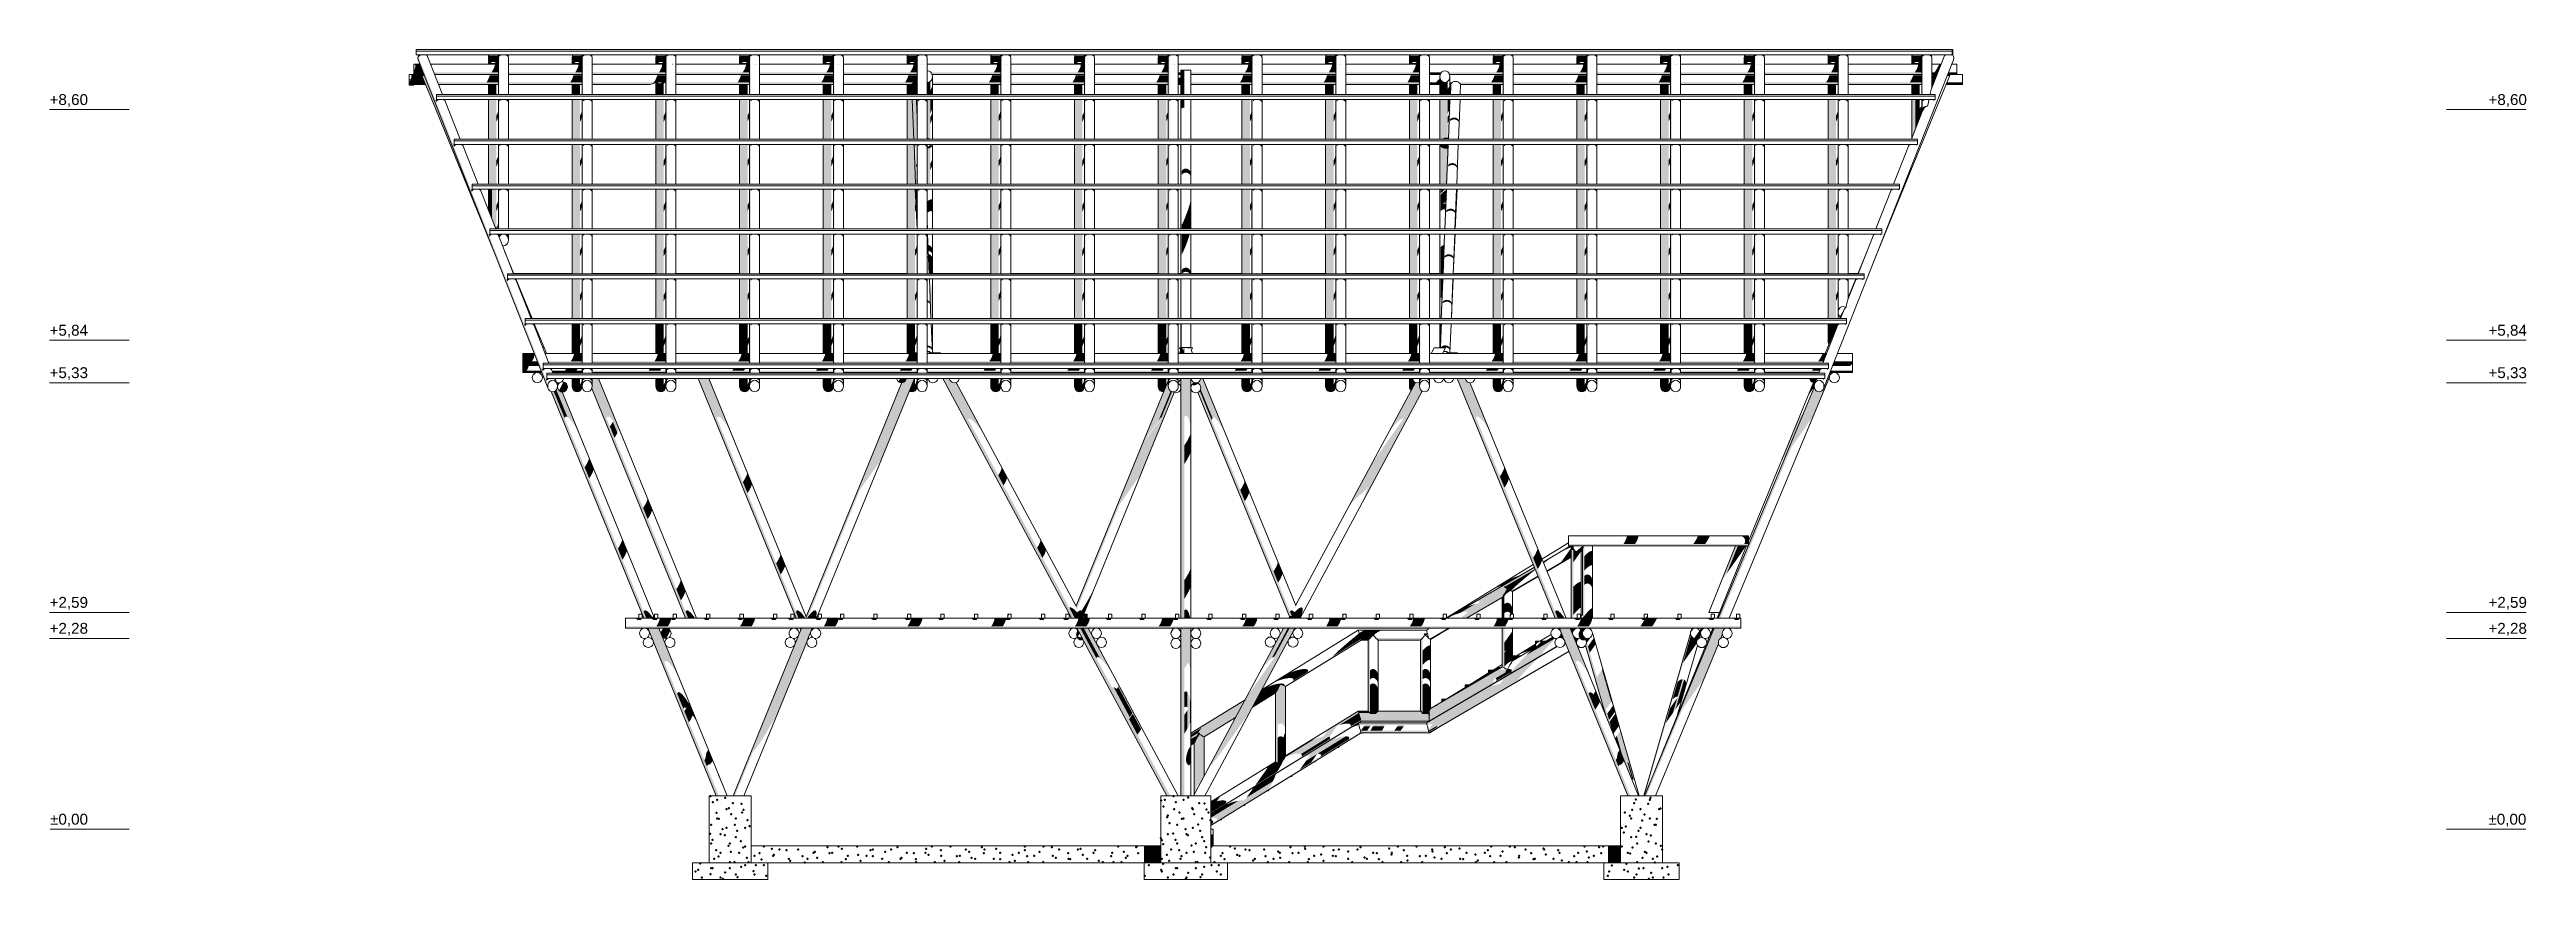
# Model space of a CAD drawing. Header units: millimetres. Extents: x -71878 to 121433, y -67383 to 83273.
# Drawn here: x 61418 to 91002, y -51575 to -41662 of the extents above; entities that cross this region are included whole.
import ezdxf

# ---------------------------------------------------------------- set-up
doc = ezdxf.new("R2010")
doc.units = ezdxf.units.MM
doc.header["$MEASUREMENT"] = 0
for name, color, linetype, lineweight in [('0_Pluma_Nº__1', 7, 'Continuous', 0), ('COLUMNAS_Pluma_Nº__1', 7, 'Continuous', 0), ('ENTIRADO_Pluma_Nº__21', 7, 'Continuous', 5), ('Losas_Pluma_Nº__1', 7, 'Continuous', 0), ('VIGAS DE CIMENTACION_Pluma_Nº__21', 7, 'Continuous', 5), ('Vigas_Pluma_Nº__21', 7, 'Continuous', 5)]:
    doc.layers.add(name, color=color, linetype=linetype, lineweight=lineweight)
for name, color, linetype, lineweight, true_color in [('0_Pluma_Nº__23', 7, 'Continuous', 5, 0x646464), ('COLUMNAS_Pluma_Nº__102', 7, 'Continuous', 40, 0x323232), ('COLUMNAS_Pluma_Nº__3', 7, 'Continuous', 0, 0x646464), ('ENTIRADO_Pluma_Nº__3', 7, 'Continuous', 0, 0x646464), ('Gradas_Pluma_Nº__2', 7, 'Continuous', 0, 0x323232), ('Gradas_Pluma_Nº__3', 7, 'Continuous', 0, 0x646464), ('Losas_Pluma_Nº__102', 7, 'Continuous', 40, 0x323232), ('VIGAS DE CIMENTACION_Pluma_Nº__102', 7, 'Continuous', 40, 0x323232), ('VIGAS DE CIMENTACION_Pluma_Nº__3', 7, 'Continuous', 0, 0x646464), ('Vigas_Pluma_Nº__3', 7, 'Continuous', 0, 0x646464)]:
    doc.layers.add(name, color=color, linetype=linetype, lineweight=lineweight, true_color=true_color)
doc.styles.add('Estilo_Generado_1', font='swiss.ttf')

msp = doc.modelspace()

# ---------------------------------------------------------------- texts
at = {"layer": '0_Pluma_Nº__1', "char_height": 130, "attachment_point": 1, "style": 'Estilo_Generado_1'}
for s, insert in [('\\A1;{\\fArial|b0|i0|c0|p34;+8,60}', (61417.928, -42195.313)), ('\\A1;{\\fArial|b0|i0|c0|p34;+8,60}', (90547.357, -42195.313)), ('\\A1;{\\fArial|b0|i0|c0|p34;+5,84}', (61417.928, -44950.593)), ('\\A1;{\\fArial|b0|i0|c0|p34;+5,84}', (90547.357, -44950.593)), ('\\A1;{\\fArial|b0|i0|c0|p34;+5,33}', (61417.928, -45457.199)), ('\\A1;{\\fArial|b0|i0|c0|p34;+5,33}', (90547.357, -45457.199)), ('\\A1;{\\fArial|b0|i0|c0|p34;+2,59}', (61417.928, -48200.593)), ('\\A1;{\\fArial|b0|i0|c0|p34;+2,59}', (90547.357, -48200.593)), ('\\A1;{\\fArial|b0|i0|c0|p34;+2,28}', (61417.928, -48510.593)), ('\\A1;{\\fArial|b0|i0|c0|p34;+2,28}', (90547.357, -48510.593)), ('\\A1;{\\fArial|b0|i0|c0|p34;±0,00}', (61424.195, -50790.593)), ('\\A1;{\\fArial|b0|i0|c0|p34;±0,00}', (90547.361, -50790.593))]:
    msp.add_mtext(s, dxfattribs=dict(at, insert=insert))

# ---------------------------------------------------------------- hatches: boundary and pattern name
at = {"layer": 'COLUMNAS_Pluma_Nº__3', "linetype": 'Continuous', "lineweight": 0, "true_color": 0x191919}
for points in [[(65871.226, -41972.171), (65866.375, -41972.171), (66027.019, -42365.303), (66021.213, -42347.495), (66026.797, -42352.886)], [(65871.226, -41972.171), (66026.797, -42352.886), (66028.666, -42347.016), (66035.531, -42348.081), (65881.925, -41972.171)], [(65894.473, -41972.171), (65881.925, -41972.171), (66035.531, -42348.081), (66040.104, -42343.001), (66041.187, -42342.912)], [(74932.417, -41907.147), (74929.48, -41907.147), (74929.48, -42197.918), (74932.417, -42197.918)], [(74940.939, -41907.147), (74932.417, -41907.147), (74932.417, -42197.918), (74940.939, -42197.918)], [(74954.213, -41907.147), (74940.939, -41907.147), (74940.939, -42197.918), (74954.213, -42197.918)], [(74970.939, -41907.147), (74954.213, -41907.147), (74954.213, -42197.918), (74970.939, -42197.918)], [(74929.48, -42355.969), (74932.416, -42355.969), (74932.416, -42261.171), (74929.48, -42261.171)], [(74932.416, -42355.969), (74940.939, -42355.969), (74940.939, -42261.171), (74932.416, -42261.171)], [(74940.939, -42355.969), (74954.213, -42355.969), (74954.213, -42261.171), (74940.939, -42261.171)], [(74954.213, -42355.969), (74970.939, -42355.969), (74970.939, -42261.171), (74954.213, -42261.171)], [(66021.213, -42347.495), (66711.673, -44037.204), (66476.923, -43444), (66028.666, -42347.016), (66026.797, -42352.886)], [(66021.213, -42347.495), (66027.019, -42365.303), (66756.812, -44151.27), (66711.672, -44037.202)], [(66035.531, -42348.081), (66028.666, -42347.016), (66476.923, -43444.001), (66075.542, -42429.727), (66040.104, -42343.001)], [(66040.104, -42343.001), (66041.983, -42347.601), (66042.789, -42346.961), (66041.187, -42342.912)], [(74929.48, -42733.341), (74932.416, -42733.341), (74932.416, -42355.969), (74929.48, -42355.969)], [(74932.416, -42355.969), (74932.416, -42733.341), (74940.939, -42733.341), (74940.939, -42355.969)], [(74940.939, -42369.179), (74954.213, -42358.499), (74954.213, -42355.969), (74940.939, -42355.969)], [(74954.213, -42358.5), (74970.939, -42355.969), (74954.213, -42355.969)], [(74929.48, -43268.764), (74932.417, -43268.764), (74932.417, -42796.594), (74929.48, -42796.594)], [(74940.939, -42796.594), (74932.416, -42796.594), (74932.416, -43268.764), (74940.939, -43268.764)], [(74940.939, -43157.263), (74954.213, -43144.385), (74954.213, -43095.221), (74940.939, -43108.099)], [(74954.213, -43144.385), (74970.939, -43136.118), (74970.939, -43086.954), (74954.213, -43095.221)], [(74970.939, -43136.118), (74989.48, -43133.269), (74989.48, -43084.105), (74970.939, -43086.954)], [(74989.48, -43133.269), (75008.021, -43136.118), (75008.021, -43086.954), (74989.48, -43084.105)], [(75008.021, -43136.118), (75024.747, -43144.385), (75024.747, -43095.221), (75008.021, -43086.954)], [(75024.747, -43144.385), (75038.021, -43157.263), (75038.021, -43108.099), (75024.747, -43095.221)], [(75038.021, -43157.263), (75046.543, -43173.489), (75046.543, -43124.325), (75038.021, -43108.099)], [(75046.543, -43173.489), (75049.48, -43191.476), (75049.48, -43142.312), (75046.543, -43124.325)], [(71758.739, -43332.017), (71757.905, -43332.017), (71778.674, -43804.186), (71779.463, -43804.186), (71779.463, -43803.159)], [(71764.423, -43332.017), (71758.739, -43332.017), (71779.463, -43803.159), (71779.463, -43711.079)], [(71899.463, -43332.017), (71899.463, -43339.895), (71903.943, -43336.553), (71903.943, -43332.017)], [(71899.463, -43613.615), (71903.943, -43610.218), (71903.943, -43472.351), (71899.463, -43475.747)], [(71903.943, -43332.017), (71903.943, -43336.553), (71911.702, -43332.017)], [(71903.943, -43472.351), (71903.943, -43610.218), (71922.484, -43599.097), (71922.484, -43461.23)], [(71922.484, -43599.097), (71939.211, -43591.996), (71939.211, -43454.129), (71922.484, -43461.23)], [(71939.211, -43454.129), (71939.211, -43591.996), (71949.108, -43590.217), (71952.484, -43593.458), (71952.484, -43451.743)], [(71952.484, -43593.459), (71961.007, -43609.516), (71961.007, -43454.307), (71952.484, -43451.743)], [(71961.007, -43609.516), (71963.943, -43627.316), (71963.943, -43461.568), (71961.007, -43454.307)], [(74929.48, -43332.017), (74929.48, -43804.187), (74932.417, -43804.187), (74932.416, -43332.017)], [(74932.416, -43332.017), (74932.416, -43804.187), (74940.939, -43804.187), (74940.939, -43332.017)], [(75038.021, -43502.23), (75038.021, -43804.187), (75046.543, -43804.187), (75046.543, -43466.826)], [(75046.543, -43466.826), (75046.543, -43804.187), (75049.024, -43804.187), (75049.48, -43800.7), (75049.48, -43444.391)], [(78022.362, -43804.186), (78025.299, -43804.186), (78025.299, -43332.017), (78022.362, -43332.017)], [(78033.821, -43332.017), (78025.299, -43332.017), (78025.299, -43804.186), (78033.821, -43804.186)], [(78033.821, -43332.017), (78033.821, -43381.419), (78047.095, -43365.84), (78047.095, -43332.017)], [(78033.821, -43593.458), (78047.095, -43580.715), (78047.095, -43380.887), (78033.821, -43396.525)], [(78047.095, -43332.017), (78047.095, -43365.839), (78063.821, -43350.38), (78063.821, -43332.017)], [(78047.095, -43380.887), (78047.095, -43580.715), (78063.821, -43572.533), (78063.821, -43505.186), (78059.225, -43507.434), (78063.821, -43503.145), (78063.821, -43365.278)], [(78063.821, -43350.38), (78082.362, -43336.553), (78082.362, -43332.017), (78063.821, -43332.017)], [(78063.821, -43365.278), (78063.821, -43503.145), (78082.362, -43489.092), (78082.362, -43351.225)], [(78082.362, -43332.017), (78082.362, -43336.553), (78090.12, -43332.017)], [(78082.362, -43351.225), (78082.362, -43489.092), (78096.007, -43480.907), (78100.903, -43357.504), (78100.903, -43340.103)], [(78100.903, -43340.103), (78100.903, -43357.504), (78101.605, -43339.805)], [(74940.939, -43804.187), (74954.213, -43804.187), (74954.213, -43729.258), (74940.939, -43752.897)], [(74954.213, -43729.258), (74954.213, -43804.187), (74970.939, -43804.187), (74970.939, -43692.898)], [(74970.939, -43804.187), (74989.48, -43804.187), (74989.48, -43647.377), (74970.939, -43692.898)], [(74989.48, -43647.377), (74989.48, -43804.187), (75008.021, -43804.187), (75008.021, -43597.152)], [(75008.021, -43804.187), (75024.747, -43804.187), (75024.747, -43547.137), (75008.021, -43597.152)], [(75024.747, -43547.137), (75024.747, -43804.187), (75038.021, -43804.187), (75038.021, -43502.231)], [(78063.821, -43572.533), (78082.362, -43569.714), (78082.362, -43502.367), (78063.821, -43505.186)], [(78082.362, -43569.714), (78092.423, -43571.244), (78095.079, -43504.301), (78082.362, -43502.367)], [(66852.649, -44069.695), (66904.412, -44200.5), (66904.267, -44196.016)], [(71913.491, -44065.478), (71922.484, -44066.846), (71922.484, -43999.499), (71910.803, -43997.723)], [(71922.484, -44066.846), (71939.211, -44075.028), (71939.211, -44007.681), (71922.484, -43999.499)], [(71939.211, -44007.681), (71939.211, -44075.028), (71952.484, -44087.771), (71952.484, -44020.424)], [(71952.484, -44087.771), (71961.007, -44103.829), (71961.007, -44036.482), (71952.484, -44020.424)], [(71961.007, -44103.829), (71963.943, -44121.629), (71963.943, -44054.282), (71961.007, -44036.482)], [(74932.416, -43867.44), (74929.48, -43867.44), (74929.48, -44339.609), (74932.416, -44339.609)], [(74932.416, -44339.609), (74940.939, -44339.609), (74940.939, -43867.44), (74932.416, -43867.44)], [(74940.939, -44109.206), (74954.213, -44085.567), (74954.213, -43867.44), (74940.939, -43867.44)], [(74954.213, -43867.44), (74954.213, -44085.567), (74970.939, -44049.207), (74970.939, -43867.44)], [(74970.939, -43867.44), (74970.939, -44049.207), (74989.48, -44003.686), (74989.48, -43867.44)], [(74989.48, -43867.44), (74989.48, -44003.686), (75008.021, -43953.46), (75008.021, -43867.44)], [(75008.021, -43867.44), (75008.021, -43953.46), (75024.747, -43903.446), (75024.747, -43867.44)], [(75024.747, -43867.44), (75024.747, -43903.446), (75035.39, -43867.44)], [(78025.299, -43867.44), (78022.362, -43867.44), (78022.362, -44339.609), (78025.299, -44339.609)], [(78033.821, -43867.44), (78025.299, -43867.44), (78025.299, -44339.609), (78033.821, -44339.609)], [(78047.095, -44339.609), (78047.095, -44007.68), (78033.821, -44020.424), (78033.821, -44339.609)], [(78047.095, -44007.681), (78047.095, -44339.609), (78061.939, -44339.609), (78063.821, -44292.159), (78063.821, -43999.499)], [(78063.821, -43999.499), (78063.821, -44292.159), (78075.503, -43997.723)], [(78201.162, -43932.32), (78197.684, -43941.922), (78188.39, -44176.185), (78190.718, -44169.758)], [(78201.162, -43932.32), (78190.718, -44169.758), (78192.057, -44158.261), (78202.501, -43920.822)], [(83126.31, -44069.697), (83016.017, -44339.609), (83019.497, -44339.609)], [(66958.894, -44338.173), (66959.894, -44339.609), (66962.943, -44339.609), (66947.231, -44301.16), (66940.32, -44291.237)], [(71922.484, -44292.158), (71922.484, -44107.796), (71915.126, -44106.677)], [(71922.484, -44292.157), (71924.367, -44339.609), (71939.211, -44339.609), (71939.211, -44115.977), (71922.484, -44107.796)], [(71939.211, -44339.609), (71952.485, -44339.609), (71952.484, -44128.721), (71939.211, -44115.977)], [(71952.484, -44339.609), (71961.007, -44339.609), (71961.007, -44141.062), (71960.555, -44143.927), (71952.484, -44128.721)], [(71961.007, -44339.609), (71963.943, -44339.609), (71963.943, -44140.456), (71963.055, -44138.259), (71961.311, -44137.238), (71961.007, -44141.062)], [(74942.425, -44339.609), (74954.213, -44328.174), (74954.213, -44279.01), (74940.939, -44291.887), (74940.939, -44339.609)], [(74954.213, -44328.174), (74970.939, -44319.906), (74970.939, -44270.742), (74954.213, -44279.01)], [(74970.939, -44319.906), (74989.48, -44317.057), (74989.48, -44267.893), (74970.939, -44270.742)], [(74989.48, -44317.057), (75008.021, -44319.906), (75008.021, -44270.742), (74989.48, -44267.893)], [(75008.021, -44319.906), (75024.747, -44328.174), (75024.747, -44279.01), (75008.021, -44270.742)], [(75024.747, -44279.01), (75024.747, -44328.174), (75036.534, -44339.609), (75038.021, -44339.609), (75038.021, -44291.887)], [(75038.021, -44339.609), (75046.543, -44339.609), (75046.543, -44308.114), (75038.021, -44291.887)], [(75046.543, -44339.609), (75049.48, -44339.609), (75049.48, -44326.101), (75046.543, -44308.114)], [(71939.211, -44713.741), (71939.211, -44535.642), (71932.904, -44554.793)], [(71939.211, -44713.741), (71945.61, -44875.032), (71945.649, -44875.032), (71952.484, -44851.531), (71952.484, -44490.003), (71939.211, -44535.642)], [(71952.484, -44851.531), (71961.007, -44815.515), (71961.007, -44453.986), (71952.484, -44490.003)], [(71961.007, -44453.986), (71961.007, -44815.515), (71963.943, -44792.646), (71963.943, -44431.118)], [(71963.943, -44402.863), (71963.535, -44402.863), (71963.943, -44405.341)], [(74929.48, -44875.032), (74932.417, -44875.032), (74932.416, -44402.863), (74929.48, -44402.863)], [(74932.416, -44402.863), (74932.416, -44875.032), (74940.939, -44875.032), (74940.939, -44402.863)], [(78025.299, -44402.863), (78022.362, -44402.863), (78022.362, -44875.032), (78025.299, -44875.032)], [(78025.299, -44875.032), (78033.821, -44875.032), (78033.821, -44402.863), (78025.299, -44402.863)], [(78033.821, -44638.442), (78047.095, -44614.531), (78047.095, -44402.863), (78033.821, -44402.863)], [(78047.095, -44614.53), (78051.408, -44605.029), (78059.429, -44402.863), (78047.095, -44402.863)], [(82899.463, -44624.844), (82899.463, -44636.716), (82977.422, -44445.933), (82994.466, -44402.863), (82990.17, -44402.863)], [(74932.416, -44938.285), (74929.48, -44938.285), (74929.48, -45222.312), (74932.416, -45222.312)], [(74940.939, -44938.285), (74932.416, -44938.285), (74932.416, -45222.312), (74940.939, -45222.312)], [(78022.362, -44938.285), (78022.362, -45225.379), (78025.299, -45225.379), (78025.299, -44938.285)], [(78025.299, -44938.285), (78025.299, -45225.379), (78025.764, -45225.379), (78033.821, -45042.21), (78033.821, -44938.285)], [(82626.837, -45292.02), (82631.688, -45292.02), (82776.233, -44938.285), (82771.382, -44938.285)], [(82797.229, -44875.032), (82802.08, -44875.032), (82808.567, -44859.158), (82804.654, -44856.862)], [(74912.75, -45292.02), (74914.221, -45292.02), (74928.047, -45258.184), (74927.312, -45256.384)], [(74928.047, -45258.184), (74914.221, -45292.02), (74921.87, -45292.02), (74933.104, -45264.528), (74932.416, -45264.824), (74932.121, -45263.632), (74929.806, -45262.489)], [(74919.493, -45225.379), (74914.642, -45225.379), (74929.806, -45262.489), (74932.121, -45263.632), (74932.416, -45263.083), (74936.955, -45268.112)], [(74930.192, -45225.379), (74919.493, -45225.379), (74936.955, -45268.112), (74940.939, -45263.613), (74947.488, -45267.708)], [(74929.48, -45225.379), (74932.416, -45225.379), (74932.416, -45222.312), (74929.48, -45222.312)], [(74945.69, -45225.379), (74930.192, -45225.379), (74947.488, -45267.708), (74954.213, -45258.478), (74960.506, -45261.636)], [(74940.939, -45222.312), (74932.416, -45222.312), (74932.416, -45225.379), (74940.939, -45225.379)], [(74940.939, -45222.312), (74940.939, -45225.379), (74954.213, -45225.379), (74954.213, -45222.312)], [(74940.939, -45276.248), (74941.492, -45276.006), (74953.573, -45288.598), (74954.213, -45291.4), (74954.213, -45258.478), (74947.488, -45267.708), (74940.939, -45263.613)], [(74954.213, -45258.478), (74954.213, -45291.4), (74954.812, -45292.02), (74970.939, -45292.02), (74970.939, -45222.312), (74954.213, -45222.312), (74954.213, -45225.379), (74968.811, -45225.379), (74969.374, -45237.378), (74960.506, -45261.636)], [(74969.374, -45237.378), (74968.903, -45236.222), (74957.358, -45253.929), (74960.506, -45261.636)], [(74968.366, -45225.379), (74968.301, -45226.043), (74968.902, -45236.223), (74969.374, -45237.378), (74968.811, -45225.379)], [(77918.453, -45292.02), (77923.335, -45292.02), (77959.115, -45225.379), (77954.233, -45225.379)], [(78025.764, -45225.379), (78026.796, -45225.379), (78036.29, -44986.084)], [(67899.463, -45529.319), (67909.665, -45529.319), (67906.667, -45521.985), (67899.463, -45521.985)], [(67906.668, -45521.985), (67909.665, -45529.319), (67926.892, -45529.319), (67925.469, -45525.838), (67922.372, -45521.985)], [(67927.684, -45529.319), (67925.469, -45525.838), (67926.892, -45529.319)], [(69135.13, -45521.985), (69138.127, -45529.319), (69142.979, -45529.319), (69139.981, -45521.985)], [(69139.981, -45521.985), (69142.979, -45529.319), (69153.677, -45529.319), (69150.68, -45521.985)], [(69150.68, -45521.985), (69153.677, -45529.319), (69169.175, -45529.319), (69166.178, -45521.985)], [(69184.959, -45521.985), (69166.178, -45521.985), (69169.175, -45529.319), (69187.956, -45529.319)], [(69205.185, -45521.985), (69184.959, -45521.985), (69187.956, -45529.319), (69208.182, -45529.319)], [(69205.185, -45521.985), (69208.182, -45529.319), (69227.872, -45529.319), (69224.875, -45521.985)], [(69224.875, -45521.985), (69227.872, -45529.319), (69245.099, -45529.319), (69243.677, -45525.838), (69240.579, -45521.985)], [(69245.891, -45529.319), (69243.677, -45525.838), (69245.099, -45529.319)], [(71643.827, -45529.319), (71645.298, -45529.319), (71648.295, -45521.985), (71646.825, -45521.985)], [(71645.298, -45529.319), (71652.947, -45529.319), (71655.944, -45521.985), (71648.295, -45521.985)], [(71655.944, -45521.985), (71652.947, -45529.319), (71666.025, -45529.319), (71669.022, -45521.985)], [(71667.448, -45525.838), (71666.025, -45529.319), (71683.252, -45529.319), (71686.25, -45521.985), (71670.545, -45521.985)], [(71683.252, -45529.319), (71702.943, -45529.319), (71705.94, -45521.985), (71686.25, -45521.985)], [(71705.94, -45521.985), (71702.943, -45529.319), (71723.168, -45529.319), (71726.165, -45521.985)], [(71723.168, -45529.319), (71741.949, -45529.319), (71744.946, -45521.985), (71726.165, -45521.985)], [(71743.206, -45286.119), (71740.794, -45292.02), (71742.265, -45292.02), (71744.677, -45286.119)], [(71741.949, -45529.319), (71757.447, -45529.319), (71760.445, -45521.985), (71744.946, -45521.985)], [(71744.677, -45286.119), (71742.265, -45292.02), (71749.914, -45292.02), (71752.325, -45286.119)], [(71752.325, -45286.119), (71749.914, -45292.02), (71762.992, -45292.02), (71765.404, -45286.119)], [(71760.445, -45521.985), (71757.447, -45529.319), (71762.632, -45529.319), (71764.116, -45521.985)], [(71762.992, -45292.02), (71779.463, -45292.02), (71779.463, -45286.119), (71765.404, -45286.119)], [(71923.276, -45286.119), (71921.511, -45286.119), (71924.679, -45292.02), (71926.444, -45292.02)], [(71931.516, -45286.119), (71923.276, -45286.119), (71926.444, -45292.02), (71934.685, -45292.02)], [(71945.425, -45286.119), (71931.516, -45286.119), (71934.685, -45292.02), (71948.594, -45292.02)], [(71945.425, -45286.119), (71948.594, -45292.02), (71966.81, -45292.02), (71963.641, -45286.119)], [(72048.147, -45521.985), (72052.085, -45529.319), (72053.85, -45529.319), (72049.912, -45521.985)], [(72049.912, -45521.985), (72053.851, -45529.319), (72062.091, -45529.319), (72058.153, -45521.985)], [(72072.062, -45521.985), (72058.153, -45521.985), (72062.091, -45529.319), (72076, -45529.319)], [(72072.062, -45521.985), (72076, -45529.319), (72094.216, -45529.319), (72090.278, -45521.985)], [(72111.017, -45521.985), (72090.278, -45521.985), (72094.216, -45529.319), (72114.955, -45529.319)], [(72111.017, -45521.985), (72114.955, -45529.319), (72136.189, -45529.319), (72132.251, -45521.985)], [(72132.251, -45521.985), (72136.189, -45529.319), (72146.941, -45529.319), (72138.967, -45521.985)], [(72183.881, -45521.985), (72184.654, -45523.249), (72183.975, -45521.985)], [(74916.902, -45521.985), (74899.463, -45521.985), (74899.463, -45529.319), (74913.905, -45529.319)], [(74913.905, -45529.319), (74929.403, -45529.319), (74932.401, -45521.985), (74916.902, -45521.985)], [(74921.87, -45292.02), (74934.948, -45292.02), (74941.492, -45276.006), (74940.939, -45276.248), (74933.104, -45264.528)], [(74932.401, -45521.985), (74929.403, -45529.319), (74938.25, -45529.319), (74939.467, -45521.985)], [(74932.416, -45263.083), (74932.121, -45263.632), (74932.416, -45264.824)], [(74936.955, -45268.112), (74932.416, -45263.083), (74932.416, -45264.824), (74933.104, -45264.528), (74940.939, -45276.248), (74940.939, -45263.613)], [(74934.948, -45292.02), (74952.175, -45292.02), (74953.573, -45288.598), (74941.492, -45276.006)], [(74938.25, -45529.319), (74940.939, -45529.319), (74940.939, -45521.985), (74939.467, -45521.985)], [(74940.939, -45529.319), (74954.213, -45529.319), (74954.213, -45521.985), (74940.939, -45521.985)], [(74952.175, -45292.02), (74954.812, -45292.02), (74954.213, -45291.4), (74953.573, -45288.598)], [(74954.213, -45529.319), (74970.939, -45529.319), (74970.939, -45521.985), (74954.213, -45521.985)], [(74989.48, -45521.985), (74970.939, -45521.985), (74970.939, -45529.319), (74989.48, -45529.319)], [(74989.48, -45521.985), (74989.48, -45529.319), (75008.021, -45529.319), (75008.021, -45521.985)], [(75008.021, -45529.319), (75024.747, -45529.319), (75024.747, -45521.985), (75008.021, -45521.985)], [(75024.747, -45529.319), (75038.021, -45529.319), (75038.021, -45521.985), (75024.747, -45521.985)], [(75038.021, -45529.319), (75043.085, -45529.319), (75041.977, -45525.124), (75041.456, -45521.985), (75038.021, -45521.985)], [(75041.456, -45521.985), (75041.978, -45525.125), (75043.692, -45529.319), (75054.39, -45529.319), (75051.393, -45521.985)], [(75041.977, -45525.124), (75043.085, -45529.319), (75043.692, -45529.319)], [(75066.891, -45521.985), (75051.393, -45521.985), (75054.39, -45529.319), (75069.888, -45529.319)], [(75066.891, -45521.985), (75069.888, -45529.319), (75082.307, -45529.319), (75087.573, -45526.636), (75085.672, -45521.985)], [(75085.672, -45521.985), (75087.573, -45526.636), (75090.939, -45524.921), (75106.116, -45522.518), (75105.898, -45521.985)], [(75105.898, -45521.985), (75106.115, -45522.518), (75109.48, -45521.985)], [(75125.588, -45521.985), (75109.48, -45521.985), (75126.702, -45524.712)], [(75141.292, -45521.985), (75125.588, -45521.985), (75126.702, -45524.712), (75128.021, -45524.921), (75136.653, -45529.319), (75145.812, -45529.319), (75144.39, -45525.838)], [(75144.39, -45525.838), (75145.812, -45529.319), (75146.604, -45529.319)], [(77899.463, -45521.985), (77899.463, -45529.319), (77902.96, -45529.319), (77906.898, -45521.985)], [(77906.898, -45521.985), (77902.96, -45529.319), (77906.01, -45529.319), (77907.492, -45521.985)], [(78106.584, -45286.118), (78108.996, -45292.02), (78113.847, -45292.02), (78111.436, -45286.118)], [(78122.134, -45286.118), (78111.436, -45286.118), (78113.847, -45292.02), (78124.546, -45292.02)], [(78137.632, -45286.119), (78122.134, -45286.119), (78124.546, -45292.02), (78140.044, -45292.02)], [(78202.966, -45521.985), (78205.963, -45529.319), (78210.814, -45529.319), (78207.817, -45521.985)], [(78207.817, -45521.985), (78210.814, -45529.319), (78221.512, -45529.319), (78218.515, -45521.985)], [(78218.515, -45521.985), (78221.512, -45529.319), (78237.011, -45529.319), (78234.014, -45521.985)], [(78252.795, -45521.985), (78234.014, -45521.985), (78237.011, -45529.319), (78255.792, -45529.319)], [(78252.795, -45521.985), (78255.792, -45529.319), (78276.017, -45529.319), (78273.02, -45521.985)], [(78292.71, -45521.985), (78273.02, -45521.985), (78276.017, -45529.319), (78295.707, -45529.319)], [(78292.71, -45521.985), (78295.707, -45529.319), (78312.935, -45529.319), (78311.512, -45525.838), (78308.415, -45521.985)], [(78313.727, -45529.319), (78311.512, -45525.838), (78312.935, -45529.319)], [(82605.088, -45709.895), (82443.568, -46098.3), (82469.516, -46061.604), (82693.919, -45521.985), (82683.231, -45521.985), (82610.475, -45696.941), (82608.028, -45703.124)], [(82693.919, -45521.985), (82469.516, -46061.604), (82472.599, -46057.243), (82456.41, -46104.712), (82676.035, -45576.581), (82678.116, -45563.444), (82686.638, -45546.718), (82689.747, -45543.609), (82698.739, -45521.985)], [(82529.87, -45529.319), (82534.721, -45529.319), (82537.718, -45521.985), (82532.867, -45521.985)], [(82534.721, -45529.319), (82545.42, -45529.319), (82548.417, -45521.985), (82537.718, -45521.985)], [(82548.417, -45521.985), (82545.42, -45529.319), (82548.691, -45529.319), (82551.593, -45521.985)], [(82679.711, -45521.985), (82610.475, -45696.941), (82683.231, -45521.985)], [(67408.995, -45747.306), (68515.586, -48455.379), (68520.437, -48455.379), (67414.245, -45748.282)], [(67425.823, -45750.433), (67414.245, -45748.282), (68520.437, -48455.379), (68531.135, -48455.379)], [(67425.823, -45750.433), (68531.135, -48455.379), (68546.634, -48455.379), (67440.336, -45748.022), (67426.592, -45750.576)], [(67440.336, -45748.022), (67568.878, -46062.586), (67580.982, -46046.264), (67456.017, -45740.436), (67444.677, -45747.217)], [(67460.993, -45737.461), (67456.017, -45740.436), (67580.985, -46046.26), (67603.168, -46051.05), (67470.479, -45726.33)], [(67473.94, -45722.268), (67470.479, -45726.33), (67603.167, -46051.05), (67633.253, -46076.489), (67481.446, -45704.984)], [(67471.765, -45634.178), (67482.253, -45660.681), (67483.084, -45666.833), (67487.45, -45677.518), (67488.042, -45673.78), (67494.123, -45661.844), (67485.049, -45639.638), (67481.324, -45639.048)], [(67487.45, -45677.518), (67483.084, -45666.833), (67485.118, -45681.903), (67482.253, -45703.124), (67481.446, -45704.984), (67633.253, -46076.489), (67668.295, -46120.087), (67514.253, -45743.111), (67509.838, -45740.862), (67496.564, -45727.588), (67488.042, -45710.862), (67485.105, -45692.321)], [(67485.05, -45639.638), (67494.123, -45661.844), (67496.564, -45657.054), (67498.872, -45654.746), (67493.227, -45640.933)], [(67494.8, -45641.182), (67493.227, -45640.933), (67498.872, -45654.746), (67499.916, -45653.702)], [(67526.564, -45749.384), (67514.253, -45743.111), (67668.295, -46120.087), (67704.865, -46177.577), (67530.125, -45749.948)], [(67538.303, -45751.243), (67530.125, -45749.948), (67704.865, -46177.577), (67739.383, -46243.331)], [(67538.303, -45751.243), (67739.383, -46243.331), (67768.469, -46310.912), (67539.875, -45751.492)], [(67896.084, -45703.837), (67893.562, -45709.537), (69015.586, -48455.379), (69020.437, -48455.379)], [(67896.084, -45703.837), (69020.437, -48455.379), (69031.135, -48455.379), (67899.006, -45684.807), (67896.526, -45702.838)], [(67899.463, -45681.489), (67899.006, -45684.807), (69031.135, -48455.379), (69046.634, -48455.379), (67899.463, -45647.996)], [(67899.463, -45602.035), (67899.462, -45647.996), (68068.878, -46062.585), (68080.989, -46046.254)], [(67915.822, -45592.573), (67899.463, -45592.573), (67899.463, -45602.035), (68080.985, -46046.26), (68103.168, -46051.05)], [(67915.822, -45592.573), (68103.168, -46051.05), (68133.253, -46076.489), (67935.512, -45592.573)], [(67935.512, -45592.573), (68133.253, -46076.489), (68149.673, -46096.918), (68145.501, -46106.464), (68200.265, -46240.483), (68209.167, -46220.109), (67952.739, -45592.573)], [(67965.817, -45592.573), (67952.739, -45592.573), (68209.167, -46220.108), (68215.092, -46202.603)], [(67965.817, -45592.573), (68215.092, -46202.603), (68215.845, -46198.492), (68239.383, -46243.33), (67996.557, -45649.081), (67966.893, -45592.573)], [(68025.643, -45716.663), (67996.557, -45649.081), (68239.383, -46243.33), (68268.469, -46310.912)], [(69163.974, -45592.573), (70333.667, -48455.071), (70338.518, -48455.071), (69168.826, -45592.573)], [(69168.826, -45592.573), (70338.518, -48455.071), (70349.217, -48455.071), (69179.524, -45592.573)], [(69179.524, -45592.573), (70349.217, -48455.071), (70364.715, -48455.071), (69195.022, -45592.573)], [(69213.803, -45592.572), (69195.022, -45592.573), (69387.083, -46062.589), (69399.194, -46046.257)], [(69234.029, -45592.573), (69213.803, -45592.573), (69399.192, -46046.26), (69421.375, -46051.05)], [(69253.719, -45592.573), (69234.029, -45592.573), (69421.375, -46051.05), (69451.46, -46076.489)], [(69270.946, -45592.573), (69253.719, -45592.573), (69451.46, -46076.489), (69486.503, -46120.087)], [(69270.946, -45592.573), (69486.503, -46120.087), (69523.073, -46177.577), (69284.024, -45592.573)], [(69285.1, -45592.573), (69284.024, -45592.573), (69523.073, -46177.577), (69557.59, -46243.33), (69314.764, -45649.081)], [(69343.85, -45716.663), (69314.764, -45649.081), (69557.59, -46243.331), (69586.676, -46310.912)], [(70449.633, -48455.379), (70457.282, -48455.379), (71607.868, -45639.638), (71599.69, -45640.933), (70455.562, -48440.868), (70455.562, -48455.071), (70449.759, -48455.071)], [(70455.562, -48440.868), (71599.69, -45640.933), (71598.117, -45641.183), (70455.562, -48437.269)], [(71607.868, -45639.638), (70457.282, -48455.379), (70470.36, -48455.379), (71623.71, -45632.875), (71611.594, -45639.048)], [(71099.482, -46915.777), (71140.294, -46858.061), (71657.405, -45592.573), (71651.376, -45592.573), (71650.116, -45600.526), (71641.594, -45617.252), (71628.32, -45630.526), (71623.71, -45632.875)], [(71657.405, -45592.573), (71140.294, -46858.061), (71186.94, -46792.093), (71677.096, -45592.573)], [(71677.095, -45592.573), (71186.94, -46792.093), (71234.855, -46724.331), (71697.321, -45592.573)], [(71697.321, -45592.573), (71234.855, -46724.331), (71279.347, -46661.409), (71716.102, -45592.573)], [(71716.102, -45592.573), (71279.347, -46661.409), (71316.063, -46609.485), (71731.6, -45592.573)], [(71731.6, -45592.573), (71316.063, -46609.485), (71341.408, -46573.642), (71742.299, -45592.573)], [(71742.299, -45592.573), (71341.408, -46573.642), (71352.901, -46557.389), (71736.417, -45618.84), (71745.121, -45592.573)], [(72087.811, -45592.573), (72086.046, -45592.573), (73623.087, -48455.379), (73624.852, -48455.379)], [(72087.811, -45592.573), (73624.852, -48455.379), (73633.093, -48455.379), (72096.052, -45592.573)], [(72109.961, -45592.573), (72096.052, -45592.573), (73633.093, -48455.379), (73647.002, -48455.379)], [(72128.177, -45592.573), (72109.961, -45592.573), (73647.002, -48455.379), (73665.218, -48455.379)], [(72148.916, -45592.573), (72128.176, -45592.573), (72387.327, -46075.252), (72406.137, -46071.657)], [(72148.916, -45592.573), (72406.137, -46071.657), (72436.435, -46088.541), (72190.742, -45630.927), (72189.954, -45630.526), (72176.68, -45617.252), (72168.158, -45600.526), (72166.898, -45592.573)], [(72206.68, -45639.048), (72190.742, -45630.927), (72436.435, -46088.541), (72475.257, -46124.252), (72215.501, -45640.445)], [(72225.221, -45641.985), (72215.501, -45640.445), (72475.257, -46124.252), (72518.802, -46175.294), (72231.9, -45640.927)], [(72242.086, -45639.313), (72231.9, -45640.927), (72518.802, -46175.294), (72562.808, -46236.671), (72252.07, -45657.908), (72248.517, -45652.953), (72249.025, -45652.236)], [(72243.762, -45639.048), (72242.086, -45639.313), (72249.025, -45652.236), (72251.8, -45648.311), (72246.168, -45637.822)], [(72252.07, -45657.908), (72562.808, -46236.671), (72602.967, -46302.375), (72292.229, -45723.612)], [(74779.463, -45618.205), (73680.102, -48308.586), (73680.871, -48310.019), (73680.771, -48310.548), (74779.463, -45621.804)], [(74779.463, -45621.804), (73680.771, -48310.548), (73682.954, -48322.992), (73682.924, -48323.996), (74779.463, -45640.522)], [(73682.924, -48323.996), (73686.042, -48348.37), (74779.463, -45672.527), (74779.463, -45640.522)], [(74378.417, -46839.778), (74415.133, -46787.854), (74838.111, -45752.733), (74833.779, -45750.526), (74832.573, -45749.32), (74824.601, -45747.866), (74695.997, -46062.588), (74696.003, -46062.815), (74695.77, -46063.144)], [(74838.111, -45752.733), (74415.133, -46787.855), (74440.477, -46752.012), (74846.965, -45757.244)], [(74846.966, -45757.244), (74440.477, -46752.012), (74451.97, -46735.759), (74851.045, -45759.134), (74850.505, -45759.048)], [(74779.463, -45672.527), (74527.71, -46288.621), (74568.522, -46230.904), (74783.39, -45705.076), (74782.399, -45702.838), (74779.463, -45681.489)], [(74783.389, -45705.076), (74568.522, -46230.904), (74615.169, -46164.936), (74794.46, -45726.171), (74790.922, -45722.098)], [(74794.46, -45726.171), (74615.169, -46164.936), (74663.083, -46097.175), (74808.962, -45740.178), (74804.195, -45737.382)], [(74808.962, -45740.178), (74663.083, -46097.175), (74691.668, -46056.75), (74695.997, -46062.588), (74824.601, -45747.866), (74820.922, -45747.195)], [(74899.463, -45632.997), (74899.463, -45640.645), (74903.409, -45630.986)], [(74929.48, -45592.573), (74929.48, -48455.379), (74932.416, -48455.379), (74932.416, -45592.573)], [(74932.416, -45592.573), (74932.417, -48455.379), (74940.939, -48455.379), (74940.939, -45592.573)], [(74940.939, -45592.573), (74940.939, -48455.379), (74954.213, -48455.379), (74954.213, -45592.573)], [(74970.939, -45592.573), (74954.213, -45592.573), (74954.213, -48455.379), (74970.939, -48455.379)], [(74989.48, -45592.573), (74970.939, -45592.573), (74970.939, -46043.983), (74989.48, -46033.376)], [(75008.021, -45592.573), (74989.48, -45592.573), (74989.48, -46033.376), (75008.021, -46043.983)], [(75024.747, -45592.573), (75008.021, -45592.573), (75008.021, -46043.983), (75024.747, -46074.767)], [(75038.021, -45592.573), (75024.747, -45592.573), (75024.747, -46074.766), (75038.021, -46122.713)], [(75046.543, -45592.573), (75038.021, -45592.573), (75038.021, -46122.713), (75046.543, -46183.129)], [(75046.543, -45592.573), (75046.543, -46183.129), (75049.006, -46239.282), (75046.543, -46251.02), (75046.543, -46473.194), (75049.48, -46459.194), (75049.48, -45592.573)], [(75087.896, -45637.498), (75081.769, -45634.376), (75086.916, -45646.971), (75090.931, -45644.925)], [(75090.939, -45639.048), (75087.896, -45637.498), (75090.939, -45644.921), (75100.978, -45643.331), (75099.802, -45640.452)], [(75109.48, -45641.985), (75099.802, -45640.452), (75100.978, -45643.331)], [(75109.48, -45641.985), (75116.372, -45643.076), (75115.534, -45641.026)], [(75115.534, -45641.026), (75116.372, -45643.076), (75128.021, -45644.921), (75137.981, -45649.996), (75132.562, -45636.734), (75128.021, -45639.048)], [(75131.905, -45757.069), (76226.333, -48435.379), (76231.185, -48435.379), (75135.92, -45755.023)], [(75144.747, -45630.526), (75132.562, -45636.734), (75137.981, -45649.996), (75144.747, -45653.444), (75158.021, -45666.718), (75166.543, -45683.444), (75169.48, -45701.985), (75166.615, -45720.071), (75309.264, -46069.164), (75320.366, -46050.678), (75322.088, -46051.05), (75148.654, -45626.619)], [(75135.92, -45755.023), (76231.184, -48435.379), (76241.883, -48435.379), (75144.771, -45750.502), (75144.747, -45750.526)], [(75144.771, -45750.502), (76241.883, -48435.379), (76257.381, -48435.379), (75155.773, -45739.499)], [(75158.021, -45617.252), (75148.654, -45626.619), (75322.088, -46051.05), (75352.173, -46076.489), (75161.626, -45610.177)], [(75309.264, -46069.165), (75166.615, -45720.071), (75166.542, -45720.527), (75158.02, -45737.253), (75155.773, -45739.5), (75297.376, -46086.044)], [(75161.626, -45610.177), (75352.173, -46076.489), (75387.215, -46120.087), (75171.659, -45592.573), (75167.803, -45592.573), (75166.543, -45600.526)], [(75184.737, -45592.573), (75171.659, -45592.573), (75387.216, -46120.087), (75423.785, -46177.577)], [(75185.813, -45592.573), (75184.737, -45592.573), (75423.785, -46177.577), (75458.303, -46243.331), (75215.477, -45649.082)], [(75244.563, -45716.663), (75215.477, -45649.082), (75458.303, -46243.331), (75487.389, -46310.912)], [(76300.938, -48305.446), (76298.76, -48317.863), (77736.873, -45639.314), (77735.198, -45639.048), (77732.792, -45637.822), (76300.835, -48304.903)], [(77086.452, -47091.355), (77051.724, -47159.325), (77812.538, -45742.276), (77811.195, -45741.489)], [(77804.929, -45737.812), (77116.75, -47019.576), (77089.238, -47084.436), (77086.452, -47091.355), (77811.195, -45741.489)], [(77518.345, -46173.125), (77094.363, -46962.81), (77112.895, -46948.849), (77137.302, -46919.83), (77140.944, -46914.68), (77786.548, -45712.214), (77782.399, -45702.838), (77780.042, -45685.703), (77572.823, -46071.657), (77588.038, -46074.565)], [(77796.196, -45728.171), (77143.353, -46944.121), (77120.288, -47008.348), (77116.75, -47019.576), (77804.929, -45737.812), (77804.195, -45737.382)], [(77786.548, -45712.214), (77140.944, -46914.68), (77164.109, -46881.919), (77160.788, -46890.248), (77143.518, -46943.451), (77143.353, -46944.121), (77796.196, -45728.171), (77790.922, -45722.098)], [(77416.152, -46236.671), (77460.156, -46175.296), (77747.06, -45640.927), (77736.874, -45639.313)], [(77460.158, -46175.294), (77503.703, -46124.252), (77763.459, -45640.445), (77753.739, -45641.985), (77747.06, -45640.927)], [(77763.459, -45640.445), (77503.703, -46124.252), (77542.525, -46088.541), (77779.463, -45647.234), (77779.463, -45635.388), (77772.28, -45639.048)], [(77542.525, -46088.541), (77572.823, -46071.657), (77780.042, -45685.703), (77779.462, -45681.489), (77779.462, -45647.234)], [(78236.661, -45592.573), (78231.81, -45592.573), (79401.628, -48455.379), (79406.479, -48455.379)], [(78236.661, -45592.573), (79406.479, -48455.379), (79417.178, -48455.379), (78247.359, -45592.573)], [(78247.359, -45592.573), (79417.178, -48455.379), (79432.676, -48455.379), (78262.858, -45592.573)], [(78281.639, -45592.573), (78262.858, -45592.573), (78454.916, -46062.593), (78467.023, -46046.266)], [(78301.864, -45592.573), (78281.639, -45592.573), (78467.028, -46046.26), (78489.21, -46051.05)], [(78321.554, -45592.573), (78301.864, -45592.573), (78489.21, -46051.05), (78519.295, -46076.489)], [(78321.554, -45592.573), (78519.295, -46076.489), (78554.338, -46120.087), (78355.25, -45632.875), (78350.64, -45630.526), (78337.366, -45617.252), (78328.844, -45600.526), (78327.584, -45592.573)], [(78355.25, -45632.875), (78554.338, -46120.087), (78590.908, -46177.577), (78371.092, -45639.638), (78367.366, -45639.048)], [(78379.27, -45640.933), (78371.092, -45639.638), (78590.908, -46177.577), (78625.426, -46243.331)], [(81349.351, -48455.379), (81350.871, -48455.379), (82496.388, -45700.767), (82496.016, -45698.009)], [(82496.388, -45700.767), (81350.871, -48455.379), (81358.58, -48455.379), (82499.981, -45710.666), (82496.706, -45703.124)], [(81358.58, -48455.379), (81371.726, -48455.379), (82507.226, -45724.857), (82505.019, -45722.268), (82499.981, -45710.666)], [(81711.243, -47544.555), (82489.349, -45640.354), (82484.793, -45639.633), (81711.243, -47532.681)], [(82221.082, -46412.943), (82263.07, -46353.562), (82519.018, -45738.089), (82517.967, -45737.461), (82507.226, -45724.857)], [(82519.018, -45738.089), (82263.07, -46353.562), (82311.022, -46285.749), (82534.924, -45747.335), (82534.282, -45747.215)], [(82534.924, -45747.335), (82311.022, -46285.748), (82360.243, -46216.139), (82553.974, -45750.278), (82552.367, -45750.576)], [(82553.974, -45750.278), (82360.243, -46216.139), (82405.915, -46151.549), (82575.253, -45744.345), (82570.453, -45747.215)], [(82575.253, -45744.345), (82405.915, -46151.549), (82443.568, -46098.3), (82605.088, -45709.895), (82599.715, -45722.268), (82586.768, -45737.461)], [(82489.349, -45640.354), (82431.167, -45782.739), (82456.512, -45746.897), (82499.398, -45641.946)], [(82499.398, -45641.946), (82456.512, -45746.897), (82493.228, -45694.973), (82495.016, -45690.597), (82493.842, -45681.903), (82496.706, -45660.681), (82504.404, -45641.231), (82499.644, -45641.985)], [(82495.016, -45690.597), (82493.228, -45694.973), (82495.225, -45692.148)], [(68122.459, -46147.754), (68110.575, -46164.628), (68165.336, -46298.649), (68177.223, -46281.773)], [(68134.494, -46127.713), (68122.459, -46147.755), (68177.222, -46281.774), (68189.257, -46261.731)], [(68134.494, -46127.713), (68189.257, -46261.731), (68200.265, -46240.483), (68145.501, -46106.464)], [(74286.009, -46970.462), (74333.924, -46902.701), (74651.277, -46126.066), (74603.363, -46193.828)], [(74333.924, -46902.701), (74378.417, -46839.778), (74695.77, -46063.144), (74651.277, -46126.066)], [(82108.713, -46571.857), (82134.058, -46536.014), (82335.246, -46043.662), (82309.901, -46079.505)], [(82134.058, -46536.014), (82166.761, -46489.764), (82264.2, -46255.453), (82371.961, -45991.738), (82335.246, -46043.662)], [(82371.961, -45991.738), (82264.201, -46255.452), (82376.589, -45985.194)], [(74198.551, -47094.147), (74239.363, -47036.43), (74556.716, -46259.796), (74515.905, -46317.513)], [(74239.363, -47036.43), (74286.009, -46970.463), (74603.363, -46193.828), (74556.716, -46259.796)], [(74989.48, -46363.623), (74970.939, -46392.005), (74970.939, -46614.179), (74989.48, -46585.797)], [(75008.021, -46332.304), (74989.48, -46363.623), (74989.48, -46585.797), (75008.021, -46554.477)], [(75024.747, -46301.113), (75008.021, -46332.304), (75008.021, -46554.477), (75024.747, -46523.287)], [(75038.021, -46273.105), (75024.747, -46301.113), (75024.747, -46523.287), (75038.021, -46495.278)], [(75046.543, -46251.02), (75038.021, -46273.105), (75038.021, -46495.278), (75046.543, -46473.194)], [(77281.45, -46508.145), (76979.619, -47070.318), (77021.775, -47021.863), (77348.504, -46413.316)], [(77021.775, -47021.863), (77052.901, -46995.276), (77058.826, -46989.451), (77430.133, -46297.876), (77348.504, -46413.316)], [(77430.133, -46297.876), (77058.826, -46989.451), (77087.938, -46969.011), (77094.363, -46962.81), (77518.345, -46173.125)], [(67820.88, -46633.344), (67808.997, -46650.216), (67863.762, -46784.232), (67875.648, -46767.356)], [(67832.917, -46613.299), (67820.882, -46633.342), (67875.645, -46767.36), (67887.681, -46747.317)], [(67843.925, -46592.05), (67832.917, -46613.299), (67887.681, -46747.317), (67898.688, -46726.069)], [(67852.827, -46571.676), (67843.925, -46592.051), (67898.688, -46726.069), (67907.59, -46705.695)], [(67858.752, -46554.171), (67852.827, -46571.676), (67907.59, -46705.695), (67913.515, -46688.189)], [(67861.12, -46541.248), (67858.752, -46554.171), (67913.515, -46688.189), (67915.883, -46675.266)], [(67859.699, -46534.171), (67861.12, -46541.248), (67915.883, -46675.266), (67914.462, -46668.19)], [(69743.178, -46748.229), (69797.941, -46882.247), (69803.866, -46864.742), (69749.103, -46730.723)], [(69751.471, -46717.8), (69749.103, -46730.723), (69803.866, -46864.741), (69806.234, -46851.818)], [(69750.05, -46710.724), (69751.471, -46717.8), (69806.234, -46851.818), (69804.813, -46844.742)], [(72759.871, -46730.503), (72748.619, -46748.174), (72812.73, -46867.584), (72823.982, -46849.913)], [(72770.547, -46710.838), (72759.871, -46730.503), (72823.982, -46849.913), (72834.658, -46830.248)], [(72779.601, -46691.106), (72770.547, -46710.838), (72834.658, -46830.248), (72843.712, -46810.516)], [(72786.148, -46673.237), (72779.601, -46691.106), (72843.712, -46810.516), (72850.259, -46792.647)], [(72789.546, -46658.981), (72786.148, -46673.237), (72850.259, -46792.647), (72853.657, -46778.391)], [(72789.463, -46649.733), (72789.546, -46658.981), (72853.657, -46778.391), (72853.574, -46769.143)], [(76935.808, -47131.333), (76952.383, -47108.272), (76979.62, -47070.317), (77281.45, -46508.145), (77235.533, -46573.081)], [(78764.184, -46723.971), (78752.148, -46744.014), (78806.912, -46878.032), (78818.947, -46857.99)], [(78775.191, -46702.723), (78764.184, -46723.971), (78818.947, -46857.99), (78829.955, -46836.741)], [(78784.093, -46682.349), (78775.191, -46702.723), (78829.955, -46836.741), (78838.856, -46816.367)], [(78790.018, -46664.843), (78784.093, -46682.349), (78838.856, -46816.367), (78844.781, -46798.862)], [(78792.386, -46651.92), (78790.018, -46664.843), (78844.781, -46798.862), (78847.149, -46785.938)], [(78790.965, -46644.844), (78792.386, -46651.92), (78847.149, -46785.938), (78845.729, -46778.862)], [(68557.175, -47039.757), (68611.939, -47173.776), (68614.307, -47160.852), (68559.543, -47026.834)], [(68558.122, -47019.758), (68559.543, -47026.834), (68614.307, -47160.852), (68612.886, -47153.776)], [(69711.234, -46809.892), (69699.35, -46826.766), (69754.108, -46960.791), (69765.997, -46943.911)], [(69723.269, -46789.851), (69711.233, -46809.894), (69765.996, -46943.912), (69778.032, -46923.87)], [(69734.276, -46768.603), (69723.269, -46789.851), (69778.032, -46923.869), (69789.039, -46902.621)], [(69743.178, -46748.229), (69734.276, -46768.603), (69789.039, -46902.621), (69797.941, -46882.247)], [(71180.845, -46974.103), (71160.322, -47025.82), (71144.628, -47067.079), (71202.032, -46926.597), (71196.187, -46938.018)], [(75651.349, -46906.317), (75639.46, -46923.196), (75694.222, -47057.217), (75706.112, -47040.335)], [(75663.383, -46886.276), (75651.348, -46906.319), (75706.111, -47040.337), (75718.147, -47020.294)], [(75674.391, -46865.027), (75663.383, -46886.276), (75718.147, -47020.294), (75729.154, -46999.046)], [(75674.391, -46865.027), (75729.154, -46999.046), (75738.056, -46978.672), (75683.293, -46844.653)], [(75689.217, -46827.148), (75683.293, -46844.653), (75738.056, -46978.672), (75743.981, -46961.166)], [(75691.585, -46814.224), (75689.217, -46827.148), (75743.981, -46961.166), (75746.349, -46948.243)], [(75690.165, -46807.148), (75691.585, -46814.224), (75746.349, -46948.243), (75744.928, -46941.167)], [(78752.145, -46744.018), (78740.265, -46760.886), (78795.025, -46894.91), (78806.913, -46878.031)], [(68519.309, -47118.923), (68507.421, -47135.802), (68562.185, -47269.819), (68574.072, -47252.942)], [(68519.305, -47118.928), (68574.069, -47252.946), (68586.104, -47232.904), (68531.341, -47098.885)], [(68542.348, -47077.637), (68531.341, -47098.885), (68586.104, -47232.904), (68597.112, -47211.655)], [(68551.25, -47057.263), (68542.348, -47077.637), (68597.112, -47211.655), (68606.014, -47191.281)], [(68557.175, -47039.757), (68551.25, -47057.263), (68606.014, -47191.281), (68611.939, -47173.776)], [(68217.73, -47604.513), (68205.842, -47621.392), (68260.61, -47755.404), (68272.493, -47738.532)], [(68229.764, -47584.472), (68217.729, -47604.514), (68272.492, -47738.533), (68284.528, -47718.49)], [(68240.772, -47563.223), (68229.764, -47584.472), (68284.528, -47718.49), (68295.535, -47697.241)], [(68249.674, -47542.849), (68240.772, -47563.223), (68295.535, -47697.241), (68304.437, -47676.867)], [(68249.674, -47542.849), (68304.437, -47676.867), (68310.362, -47659.362), (68255.599, -47525.343)], [(68257.967, -47512.42), (68255.599, -47525.343), (68310.362, -47659.362), (68312.73, -47646.439)], [(68256.546, -47505.344), (68257.966, -47512.42), (68312.73, -47646.438), (68311.309, -47639.362)], [(73224.457, -47595.813), (73213.205, -47613.485), (73277.316, -47732.895), (73288.568, -47715.223)], [(73235.132, -47576.149), (73224.456, -47595.814), (73288.568, -47715.223), (73299.243, -47695.559)], [(73235.132, -47576.149), (73299.243, -47695.559), (73308.298, -47675.826), (73244.186, -47556.417)], [(73250.733, -47538.548), (73244.186, -47556.417), (73308.298, -47675.826), (73314.844, -47657.958)], [(73254.131, -47524.292), (73250.733, -47538.548), (73314.844, -47657.958), (73318.243, -47643.701)], [(73254.049, -47515.043), (73254.131, -47524.292), (73318.243, -47643.701), (73318.16, -47634.453)], [(79189.233, -47623.092), (79186.865, -47636.016), (79241.628, -47770.034), (79243.996, -47757.111)], [(79187.812, -47616.016), (79189.233, -47623.092), (79243.996, -47757.111), (79242.576, -47750.035)], [(79726.054, -48417.828), (79728.99, -48419.467), (79728.99, -47627.327), (79726.054, -47633.09)], [(79728.99, -47627.327), (79728.99, -48419.467), (79729.009, -48419.462), (79737.513, -48424.208), (79737.513, -47592.307), (79732.278, -47592.307), (79734.185, -47604.353), (79731.249, -47622.894)], [(79737.513, -48424.208), (79737.55, -48424.208), (79745.72, -48428.768), (79745.72, -48455.379), (79750.787, -48455.379), (79750.787, -47592.307), (79737.513, -47592.307)], [(79836.749, -47592.307), (79843.117, -47609.973), (79843.117, -47592.307)], [(79843.117, -47592.307), (79843.117, -47609.973), (79846.054, -47636.183), (79846.054, -47592.307)], [(81555.867, -47592.307), (81235.446, -48385.379), (81238.613, -48385.379), (81559.035, -47592.307)], [(81686.879, -47592.307), (81334.205, -48455.379), (81339.056, -48455.379), (81691.73, -47592.307)], [(81559.035, -47592.307), (81394.774, -47998.866), (81416.219, -47968.538), (81568.226, -47592.307)], [(81568.226, -47592.307), (81416.219, -47968.538), (81449.62, -47921.302), (81582.543, -47592.307)], [(81582.543, -47592.307), (81449.62, -47921.302), (81491.708, -47861.781), (81600.582, -47592.307)], [(81600.582, -47592.307), (81491.708, -47861.781), (81538.362, -47795.801), (81620.58, -47592.307)], [(81620.58, -47592.307), (81538.362, -47795.801), (81585.017, -47729.822), (81640.577, -47592.307)], [(81640.577, -47592.307), (81585.017, -47729.822), (81627.105, -47670.301), (81658.616, -47592.307)], [(81658.616, -47592.307), (81627.105, -47670.301), (81660.506, -47623.064), (81672.933, -47592.307)], [(81660.506, -47623.064), (81681.951, -47592.737), (81682.124, -47592.307), (81672.933, -47592.307)], [(81682.124, -47592.307), (81681.951, -47592.737), (81682.255, -47592.307)], [(70108.076, -47781.072), (70096.199, -47797.935), (70150.957, -47931.961), (70162.844, -47915.084)], [(70120.115, -47761.024), (70108.08, -47781.067), (70162.843, -47915.085), (70174.879, -47895.042)], [(70131.123, -47739.775), (70120.115, -47761.024), (70174.879, -47895.042), (70185.886, -47873.794)], [(70140.025, -47719.401), (70131.123, -47739.775), (70185.886, -47873.794), (70194.788, -47853.42)], [(70145.95, -47701.896), (70140.025, -47719.401), (70194.788, -47853.419), (70200.713, -47835.914)], [(70148.318, -47688.972), (70145.95, -47701.896), (70200.713, -47835.914), (70203.081, -47822.991)], [(70146.897, -47681.896), (70148.318, -47688.972), (70203.081, -47822.991), (70201.66, -47815.915)], [(75024.747, -47911.106), (75008.021, -47942.297), (75008.021, -48164.47), (75024.747, -48133.28)], [(75038.021, -47883.098), (75024.747, -47911.106), (75024.747, -48133.28), (75038.021, -48105.271)], [(75038.021, -47883.098), (75038.021, -48105.271), (75046.543, -48083.187), (75046.543, -47861.013)], [(75049.48, -47847.014), (75046.543, -47861.013), (75046.543, -48083.187), (75049.48, -48069.187)], [(76048.196, -47877.49), (76036.309, -47894.366), (76091.073, -48028.385), (76102.959, -48011.509)], [(76060.23, -47857.448), (76048.195, -47877.491), (76102.958, -48011.51), (76114.994, -47991.467)], [(76071.238, -47836.2), (76060.23, -47857.448), (76114.994, -47991.467), (76126.001, -47970.219)], [(76071.238, -47836.2), (76126.001, -47970.219), (76134.903, -47949.844), (76080.139, -47815.826)], [(76086.064, -47798.32), (76080.139, -47815.826), (76134.903, -47949.844), (76140.828, -47932.339)], [(76086.064, -47798.32), (76140.828, -47932.339), (76143.196, -47919.416), (76088.432, -47785.397)], [(76087.012, -47778.321), (76088.432, -47785.397), (76143.196, -47919.416), (76141.775, -47912.339)], [(79148.995, -47715.187), (79137.112, -47732.058), (79191.873, -47866.08), (79203.755, -47849.21)], [(79161.031, -47695.144), (79148.995, -47715.186), (79203.758, -47849.205), (79215.794, -47829.162)], [(79172.038, -47673.895), (79161.031, -47695.144), (79215.794, -47829.162), (79226.801, -47807.914)], [(79180.94, -47653.521), (79172.038, -47673.895), (79226.801, -47807.914), (79235.703, -47787.54)], [(79180.94, -47653.521), (79235.703, -47787.54), (79241.628, -47770.034), (79186.865, -47636.016)], [(79591.752, -47632.616), (79591.752, -48455.379), (79594.688, -48455.379), (79594.688, -47632.616)], [(79594.688, -47632.616), (79594.688, -48455.379), (79603.211, -48455.379), (79603.211, -47632.616)], [(79603.211, -47632.616), (79603.211, -48455.379), (79616.485, -48455.379), (79616.485, -47632.616)], [(79616.484, -47788.833), (79633.211, -47765.164), (79633.211, -47648.039), (79624.786, -47639.62), (79621.215, -47632.616), (79616.485, -47632.616)], [(79633.211, -47648.039), (79633.211, -47765.164), (79651.752, -47738.916), (79651.752, -47659.866), (79638.066, -47652.894)], [(79651.752, -47738.916), (79670.293, -47712.657), (79670.293, -47663.872), (79654.795, -47661.416), (79651.752, -47659.866)], [(79670.293, -47663.872), (79670.293, -47712.657), (79687.019, -47688.959), (79687.019, -47662.32), (79674.185, -47664.353), (79673.331, -47664.353)], [(79692.726, -47661.416), (79687.019, -47662.32), (79687.019, -47688.959), (79700.293, -47670.14), (79700.293, -47657.561)], [(79700.293, -47657.561), (79700.293, -47670.14), (79708.815, -47658.043), (79708.815, -47653.219)], [(79709.453, -47652.894), (79708.815, -47653.219), (79708.815, -47658.043), (79711.752, -47653.852), (79711.752, -47650.595)], [(79750.787, -47714.18), (79750.787, -47885.453), (79767.513, -47866.482), (79767.513, -47695.209)], [(79767.513, -47695.209), (79767.513, -47866.482), (79786.054, -47849.168), (79786.054, -47677.895)], [(79804.595, -47663.934), (79786.054, -47677.895), (79786.054, -47849.168), (79804.595, -47835.207)], [(79804.595, -47835.207), (79821.321, -47825.966), (79821.321, -47654.693), (79804.595, -47663.934)], [(79821.321, -47654.693), (79821.321, -47825.965), (79834.595, -47822.348), (79834.595, -47651.075)], [(79834.595, -47651.075), (79834.595, -47822.348), (79843.117, -47824.708), (79843.117, -47653.435)], [(79846.054, -47661.542), (79843.117, -47653.435), (79843.117, -47824.708), (79846.054, -47832.815)], [(68916.154, -48090.099), (68904.271, -48106.97), (68959.031, -48240.993), (68970.917, -48224.117)], [(68928.188, -48070.058), (68916.152, -48090.101), (68970.916, -48224.119), (68982.951, -48204.076)], [(68939.195, -48048.809), (68928.188, -48070.058), (68982.951, -48204.076), (68993.959, -48182.828)], [(68948.097, -48028.435), (68939.195, -48048.809), (68993.959, -48182.828), (69002.86, -48162.454)], [(68948.097, -48028.435), (69002.86, -48162.454), (69008.785, -48144.948), (68954.022, -48010.93)], [(68956.39, -47998.006), (68954.022, -48010.93), (69008.785, -48144.948), (69011.153, -48132.025)], [(68954.969, -47990.93), (68956.39, -47998.006), (69011.153, -48132.025), (69009.733, -48124.949)], [(73827.867, -48225.025), (73741.91, -48435.379), (73752.609, -48435.379), (73867.728, -48153.657)], [(73752.609, -48435.379), (73757.46, -48435.379), (73892.305, -48105.383), (73867.728, -48153.657)], [(74989.48, -47973.616), (74970.939, -48001.999), (74970.939, -48224.172), (74989.48, -48195.79)], [(75008.021, -47942.297), (74989.48, -47973.616), (74989.48, -48195.79), (75008.021, -48164.47)], [(78772.467, -48201.667), (78769.536, -48206.77), (78769.536, -48455.379), (78772.472, -48455.379), (78772.472, -48201.642)], [(78772.472, -48201.642), (78772.472, -48455.379), (78780.995, -48455.379), (78780.995, -48186.784), (78780.976, -48186.837)], [(78780.995, -48186.783), (78780.995, -48455.379), (78794.269, -48455.379), (78794.269, -48163.632), (78794.232, -48163.737)], [(78790.684, -48080.042), (78794.232, -48082.079), (78794.269, -48082.142), (78794.269, -48080.042)], [(78794.269, -48082.142), (78810.922, -48091.707), (78810.995, -48091.934), (78810.995, -48080.042), (78794.269, -48080.042)], [(78794.269, -48163.632), (78794.269, -48189.793), (78810.995, -48170.822), (78810.995, -48134.326), (78810.922, -48134.637)], [(78810.995, -48170.822), (78829.536, -48153.508), (78829.536, -48080.042), (78810.995, -48080.042), (78810.995, -48091.934), (78829.303, -48102.45), (78810.995, -48134.325)], [(78829.536, -48153.508), (78848.077, -48139.547), (78848.077, -48112.694), (78829.769, -48102.179), (78842.483, -48080.042), (78829.536, -48080.042)], [(78848.077, -48112.694), (78848.077, -48139.547), (78864.803, -48130.306), (78864.803, -48122.487), (78848.149, -48112.921)], [(78864.803, -48122.487), (78864.803, -48130.306), (78873.986, -48127.803), (78864.84, -48122.549)], [(78886.599, -48135.068), (78878.096, -48130.184), (78886.599, -48139.09)], [(78889.536, -48136.77), (78886.599, -48135.083), (78886.599, -48139.09), (78889.536, -48152.782)], [(79633.211, -48064.759), (79616.484, -48076.812), (79616.484, -48418.033), (79633.211, -48397.042)], [(79633.211, -48064.759), (79633.211, -48397.042), (79651.752, -48375.888), (79651.752, -48047.801), (79633.71, -48064.647)], [(79651.752, -48375.888), (79670.293, -48356.642), (79670.293, -48033.84), (79651.752, -48047.801)], [(79670.293, -48033.84), (79670.293, -48356.642), (79687.019, -48341.186), (79687.019, -48024.598)], [(79687.019, -48341.186), (79700.293, -48331.034), (79700.293, -48020.98), (79687.019, -48024.598)], [(79708.815, -48023.34), (79700.293, -48020.98), (79700.293, -48331.034), (79708.815, -48327.181)], [(79708.815, -48023.34), (79708.815, -48327.181), (79711.752, -48330.002), (79711.752, -48031.447)], [(79750.787, -48056.141), (79767.513, -48044.088), (79767.513, -47936.313), (79750.787, -47948.365)], [(79767.513, -47936.313), (79767.513, -48044.088), (79786.054, -48039.935), (79786.054, -47932.16)], [(79786.054, -47932.16), (79786.054, -48039.935), (79804.595, -48044.088), (79804.595, -47936.313)], [(79821.321, -47948.365), (79804.595, -47936.313), (79804.595, -48044.088), (79821.321, -48056.141)], [(79834.595, -47967.137), (79821.321, -47948.365), (79821.321, -48056.141), (79834.595, -48074.913)], [(79843.117, -47990.792), (79834.595, -47967.137), (79834.595, -48074.913), (79843.117, -48098.567)], [(79843.117, -48098.567), (79846.054, -48124.788), (79846.054, -48017.013), (79843.117, -47990.792)], [(68526.546, -48360.256), (68514.435, -48376.586), (68546.633, -48455.379), (68565.415, -48455.379)], [(68548.728, -48365.046), (68526.545, -48360.256), (68565.415, -48455.379), (68585.64, -48455.379)], [(68578.813, -48390.485), (68548.728, -48365.046), (68585.64, -48455.379), (68605.33, -48455.379)], [(68613.856, -48434.084), (68578.813, -48390.485), (68605.33, -48455.379), (68622.558, -48455.379)], [(68618.877, -48441.977), (68613.856, -48434.084), (68622.558, -48455.379), (68635.636, -48455.379), (68626.027, -48431.864)], [(68630.875, -48425.009), (68626.027, -48431.864), (68635.636, -48455.379), (68643.285, -48455.379)], [(68631.807, -48423.691), (68630.875, -48425.009), (68643.285, -48455.379), (68644.755, -48455.379)], [(69026.547, -48360.254), (69014.436, -48376.585), (69046.632, -48455.382), (69065.415, -48455.379)], [(69048.728, -48365.046), (69026.545, -48360.257), (69065.415, -48455.379), (69085.64, -48455.379)], [(69078.813, -48390.485), (69048.728, -48365.046), (69085.64, -48455.379), (69105.33, -48455.379)], [(69113.856, -48434.084), (69078.813, -48390.485), (69105.33, -48455.379), (69122.558, -48455.379)], [(69113.856, -48434.084), (69122.557, -48455.379), (69127.402, -48455.379)], [(70344.752, -48360.257), (70332.643, -48376.586), (70364.713, -48455.073), (70383.496, -48455.071)], [(70333.667, -48455.071), (70333.793, -48455.379), (70335.264, -48455.379), (70335.138, -48455.071)], [(70335.138, -48455.071), (70335.264, -48455.379), (70342.912, -48455.379), (70342.787, -48455.071), (70338.518, -48455.071)], [(70342.786, -48455.071), (70342.912, -48455.379), (70355.991, -48455.379), (70355.865, -48455.071)], [(70366.935, -48365.046), (70344.752, -48360.257), (70383.496, -48455.071), (70403.721, -48455.071)], [(70355.865, -48455.071), (70355.99, -48455.379), (70373.218, -48455.379), (70373.092, -48455.071)], [(70397.02, -48390.485), (70366.935, -48365.046), (70403.721, -48455.071), (70423.411, -48455.071)], [(70373.092, -48455.071), (70373.218, -48455.379), (70392.908, -48455.379), (70392.782, -48455.071)], [(70392.782, -48455.071), (70392.908, -48455.379), (70413.133, -48455.379), (70413.008, -48455.071)], [(70432.063, -48434.084), (70397.02, -48390.485), (70423.411, -48455.071), (70440.639, -48455.071)], [(70413.008, -48455.071), (70413.133, -48455.379), (70431.915, -48455.379), (70431.789, -48455.071)], [(70447.287, -48455.071), (70431.789, -48455.071), (70431.914, -48455.379), (70447.413, -48455.379)], [(70445.413, -48455.071), (70432.063, -48434.084), (70440.639, -48455.071)], [(70438.182, -48394.737), (70447.533, -48421.218), (70455.562, -48440.868), (70455.562, -48437.269)], [(70448.288, -48455.071), (70447.287, -48455.071), (70447.413, -48455.379), (70448.162, -48455.379)], [(70453.521, -48454.592), (70453.717, -48455.071), (70455.562, -48455.071), (70455.562, -48440.868), (70447.533, -48421.218)], [(70448.288, -48455.071), (70448.162, -48455.379), (70449.633, -48455.379), (70449.759, -48455.071)], [(70453.548, -48455.071), (70453.717, -48455.071), (70453.521, -48454.592)], [(70470.36, -48455.379), (70487.587, -48455.379), (70514.104, -48390.485), (70479.061, -48434.084)], [(70514.104, -48390.485), (70487.587, -48455.379), (70507.277, -48455.379), (70544.189, -48365.046)], [(70544.189, -48365.046), (70507.277, -48455.379), (70527.503, -48455.379), (70566.372, -48360.257)], [(70566.372, -48360.257), (70527.503, -48455.379), (70546.284, -48455.379), (70578.481, -48376.585)], [(70578.481, -48376.585), (70546.284, -48455.379), (70561.782, -48455.379), (70579.331, -48412.433)], [(70561.782, -48455.379), (70572.48, -48455.379), (70586.27, -48421.632), (70573.942, -48439.067), (70579.331, -48412.433)], [(70586.27, -48421.632), (70572.48, -48455.379), (70577.332, -48455.379), (70597.763, -48405.379)], [(73616.145, -48325.35), (73597.336, -48328.946), (73665.218, -48455.379), (73685.957, -48455.379)], [(73646.444, -48342.235), (73616.145, -48325.35), (73685.957, -48455.379), (73707.191, -48455.379)], [(73685.266, -48377.946), (73646.444, -48342.235), (73707.191, -48455.379), (73726.839, -48455.379), (73716.101, -48435.379), (73707.467, -48435.379), (73697.03, -48411.827), (73694.336, -48394.841)], [(73670.831, -48291.318), (73680.275, -48318.004), (73682.954, -48322.992), (73680.771, -48310.548), (73680.871, -48310.019)], [(73680.275, -48318.004), (73686.042, -48348.37), (73682.924, -48323.996), (73682.954, -48322.992)], [(73691.813, -48385.621), (73685.265, -48377.946), (73694.336, -48394.841)], [(73691.813, -48385.621), (73694.336, -48394.841), (73697.03, -48411.827), (73716.145, -48365.046)], [(73697.03, -48411.827), (73707.467, -48435.379), (73707.631, -48435.379), (73738.328, -48360.257), (73716.145, -48365.046)], [(73707.631, -48435.379), (73726.412, -48435.379), (73776.622, -48312.503), (73743.469, -48367.188), (73738.328, -48360.257)], [(73716.101, -48435.379), (73726.839, -48455.379), (73742.98, -48455.379), (73732.242, -48435.379)], [(73726.412, -48435.379), (73741.911, -48435.379), (73827.867, -48225.025), (73776.622, -48312.503)], [(73732.242, -48435.379), (73742.98, -48455.379), (73754.032, -48455.379), (73743.294, -48435.379)], [(73748.177, -48435.379), (73743.294, -48435.379), (73754.032, -48455.379), (73758.915, -48455.379)], [(74989.48, -48349.096), (74970.939, -48359.703), (74970.939, -48455.379), (74989.48, -48455.379)], [(75008.021, -48359.703), (74989.48, -48349.096), (74989.48, -48455.379), (75008.021, -48455.379)], [(75024.747, -48390.487), (75008.021, -48359.703), (75008.021, -48455.379), (75024.747, -48455.379)], [(75038.021, -48438.433), (75024.747, -48390.487), (75024.747, -48455.379), (75038.021, -48455.379)], [(75038.021, -48438.433), (75038.021, -48455.379), (75040.411, -48455.379)], [(76220.045, -48455.379), (76224.928, -48455.379), (76235.665, -48435.379), (76230.783, -48435.379)], [(76224.928, -48455.379), (76235.98, -48455.379), (76246.718, -48435.379), (76235.665, -48435.379)], [(76245.466, -48360.256), (76233.358, -48376.583), (76257.381, -48435.379), (76267.459, -48435.379), (76274.184, -48430.536)], [(76246.718, -48435.379), (76235.98, -48455.379), (76252.12, -48455.379), (76262.858, -48435.379)], [(76267.648, -48365.046), (76245.465, -48360.257), (76274.183, -48430.536), (76284.706, -48406.791)], [(76252.121, -48455.379), (76271.769, -48455.379), (76332.516, -48342.235), (76293.694, -48377.946), (76287.43, -48389.614), (76284.706, -48406.791), (76274.183, -48430.536), (76267.46, -48435.379), (76262.858, -48435.379)], [(76289.172, -48383.246), (76267.648, -48365.046), (76284.706, -48406.791), (76287.43, -48389.614)], [(76271.769, -48455.379), (76293.003, -48455.379), (76362.815, -48325.35), (76332.516, -48342.235)], [(76287.43, -48389.614), (76293.694, -48377.946), (76289.172, -48383.247)], [(76293.003, -48455.379), (76313.742, -48455.379), (76381.624, -48328.946), (76362.815, -48325.35)], [(76294.466, -48286.008), (76298.447, -48299.349), (76300.938, -48305.446), (76300.835, -48304.903), (76301.603, -48303.474)], [(76298.447, -48299.349), (76298.76, -48317.863), (76300.938, -48305.446)], [(76313.742, -48455.379), (76331.958, -48455.379), (76387.103, -48352.668), (76381.624, -48328.946)], [(76331.958, -48455.379), (76345.867, -48455.379), (76378.716, -48394.197), (76387.103, -48352.668)], [(76345.867, -48455.379), (76354.107, -48455.379), (76357.283, -48449.465), (76378.716, -48394.197)], [(76354.107, -48455.379), (76354.272, -48455.379), (76357.283, -48449.465)], [(78794.269, -48285.848), (78794.269, -48393.624), (78810.995, -48381.572), (78810.995, -48273.796)], [(78810.995, -48273.796), (78810.995, -48381.571), (78829.536, -48377.419), (78829.536, -48269.643)], [(78848.077, -48273.796), (78829.536, -48269.643), (78829.536, -48377.418), (78848.077, -48381.571)], [(78848.077, -48381.571), (78864.803, -48393.624), (78864.803, -48285.848), (78848.077, -48273.796)], [(78864.803, -48285.848), (78864.803, -48393.624), (78873.115, -48405.379), (78878.077, -48405.379), (78878.077, -48304.62)], [(78886.599, -48328.275), (78878.077, -48304.62), (78878.077, -48405.379), (78886.599, -48405.379)], [(78886.599, -48328.275), (78886.599, -48405.379), (78889.536, -48405.379), (78889.536, -48354.496)], [(79412.588, -48360.256), (79400.481, -48376.582), (79432.675, -48455.38), (79451.456, -48455.38)], [(79434.77, -48365.046), (79412.588, -48360.257), (79451.457, -48455.379), (79471.683, -48455.379)], [(79464.856, -48390.485), (79434.771, -48365.046), (79471.683, -48455.379), (79491.373, -48455.379)], [(79499.898, -48434.084), (79464.856, -48390.485), (79491.373, -48455.379), (79508.6, -48455.379)], [(79499.898, -48434.084), (79508.6, -48455.379), (79513.444, -48455.379)], [(79750.787, -48424.457), (79750.787, -48455.379), (79767.513, -48455.379), (79767.513, -48403.466)], [(79767.513, -48403.466), (79767.513, -48455.379), (79786.054, -48455.379), (79786.054, -48382.312)], [(79786.054, -48455.379), (79804.595, -48455.379), (79804.595, -48363.065), (79786.054, -48382.312)], [(79804.595, -48363.065), (79804.595, -48455.379), (79821.321, -48455.379), (79821.321, -48347.61)], [(79821.321, -48455.379), (79834.595, -48455.379), (79834.595, -48337.458), (79821.321, -48347.61)], [(79834.595, -48337.458), (79834.595, -48455.379), (79843.117, -48455.379), (79843.117, -48333.604)], [(79843.117, -48455.379), (79846.054, -48455.379), (79846.054, -48336.426), (79843.117, -48333.604)], [(68564.621, -48575.379), (68626.024, -48725.647), (68626.563, -48726.703), (68626.63, -48727.129), (69381.874, -50575.379), (69386.725, -50575.379), (68569.472, -48575.379)], [(68580.17, -48575.379), (68569.472, -48575.379), (69386.725, -50575.379), (69397.423, -50575.379)], [(68595.669, -48575.379), (68580.17, -48575.379), (69397.423, -50575.379), (69412.922, -50575.379)], [(68614.45, -48575.379), (68595.669, -48575.379), (68761.026, -48980.044), (68773.132, -48963.719)], [(68614.45, -48575.379), (68773.135, -48963.716), (68795.317, -48968.506), (68634.675, -48575.379)], [(68654.365, -48575.379), (68634.675, -48575.379), (68795.317, -48968.506), (68825.403, -48993.945)], [(68654.365, -48575.379), (68825.403, -48993.945), (68860.445, -49037.543), (68671.593, -48575.379)], [(68684.671, -48575.379), (68671.593, -48575.379), (68860.445, -49037.543), (68897.015, -49095.033)], [(68692.32, -48575.379), (68684.671, -48575.379), (68897.015, -49095.033), (68931.533, -49160.787)], [(68693.79, -48575.379), (68692.32, -48575.379), (68931.533, -49160.787), (68960.619, -49228.368), (68712.286, -48620.641), (68712.228, -48620.722), (68708.43, -48611.897), (68708.156, -48610.535)], [(70399.127, -48575.379), (69581.874, -50575.379), (69583.345, -50575.379), (70400.598, -48575.379)], [(69583.345, -50575.379), (69590.993, -50575.379), (70408.246, -48575.379), (70400.598, -48575.379)], [(69590.993, -50575.379), (69604.072, -50575.379), (70421.325, -48575.379), (70408.246, -48575.379)], [(70421.325, -48575.379), (69814.419, -50060.611), (69851.852, -50011.164), (70438.552, -48575.379)], [(69851.852, -50011.164), (69856.322, -50006.055), (69894.614, -49954.702), (70458.242, -48575.379), (70438.552, -48575.379)], [(70458.242, -48575.379), (69894.614, -49954.702), (69900.61, -49946.911), (69950.837, -49866.608), (70478.467, -48575.379)], [(69950.837, -49866.608), (70008.448, -49771.583), (70497.249, -48575.379), (70478.467, -48575.379)], [(70008.448, -49771.583), (70059.692, -49684.105), (70512.747, -48575.379), (70497.249, -48575.379)], [(70059.692, -49684.105), (70095.697, -49619.641), (70094.682, -49624.659), (70523.445, -48575.379), (70512.747, -48575.379)], [(70094.682, -49624.659), (70073.874, -49687.452), (70465.562, -48728.903), (70465.911, -48726.703), (70468.691, -48721.247), (70528.296, -48575.379), (70523.445, -48575.379)], [(70382.828, -48575.379), (70390.977, -48595.322), (70391.713, -48593.523), (70384.299, -48575.379)], [(70384.299, -48575.379), (70391.713, -48593.522), (70395.537, -48584.163), (70391.948, -48575.379)], [(70399.127, -48575.379), (70391.948, -48575.379), (70395.537, -48584.163)], [(73689.28, -48575.379), (73687.515, -48575.379), (73757.76, -48706.213), (73759.504, -48707.957), (73768.026, -48724.683), (73768.172, -48725.607), (74761.315, -50575.379), (74763.081, -50575.379)], [(73689.28, -48575.379), (74763.081, -50575.379), (74771.321, -50575.379), (73697.521, -48575.379)], [(73697.521, -48575.379), (74771.321, -50575.379), (74785.23, -50575.379), (73711.43, -48575.379)], [(73729.646, -48575.379), (73711.43, -48575.379), (74785.23, -50575.379), (74803.446, -50575.379)], [(73729.646, -48575.379), (73921.409, -48932.547), (73933.198, -48915.875), (73750.385, -48575.379)], [(73750.385, -48575.379), (73933.198, -48915.875), (73934.19, -48914.472), (73961.998, -48929.968), (73771.619, -48575.379)], [(73791.267, -48575.379), (73771.619, -48575.379), (73961.998, -48929.968), (74000.82, -48965.679)], [(73807.408, -48575.379), (73791.267, -48575.379), (74000.82, -48965.679), (74044.365, -49016.721)], [(73818.46, -48575.379), (73807.408, -48575.379), (74044.365, -49016.721), (74088.37, -49078.098)], [(73823.343, -48575.379), (73818.46, -48575.379), (74088.37, -49078.098), (74128.529, -49143.802)], [(74929.48, -48575.379), (74929.48, -50575.379), (74932.416, -50575.379), (74932.416, -48575.379)], [(74932.417, -50575.379), (74940.939, -50575.379), (74940.939, -48575.379), (74932.417, -48575.379)], [(74940.939, -50575.379), (74954.213, -50575.379), (74954.213, -48575.379), (74940.939, -48575.379)], [(74954.213, -50575.379), (74970.939, -50575.379), (74970.939, -48575.379), (74954.213, -48575.379)], [(74989.48, -48575.379), (74970.939, -48575.379), (74970.939, -49055.22), (74989.48, -49028.999)], [(75008.021, -48575.379), (74989.48, -48575.379), (74989.48, -49028.999), (75008.021, -49002.778)], [(75024.747, -48575.379), (75008.021, -48575.379), (75008.021, -49002.778), (75020.055, -48985.76), (75024.747, -48994.396)], [(75024.747, -48575.379), (75024.747, -48994.396), (75038.021, -49042.342), (75038.021, -48575.379)], [(75046.543, -48575.379), (75038.021, -48575.379), (75038.021, -49042.342), (75046.543, -49102.758)], [(75046.543, -48575.379), (75046.543, -49102.758), (75049.48, -49169.73), (75049.48, -48575.379)], [(76155.617, -48575.379), (75081.817, -50575.379), (75086.699, -50575.379), (76160.5, -48575.379)], [(75499.365, -49933.563), (75585.527, -49811.712), (76249.314, -48575.379), (76228.575, -48575.379), (76047.261, -48913.084), (76055.718, -48914.7), (76016.977, -48969.488)], [(76249.314, -48575.379), (75585.526, -49811.713), (75661.203, -49704.69), (76267.53, -48575.379)], [(76267.53, -48575.379), (75661.203, -49704.69), (75718.986, -49622.973), (76281.439, -48575.379)], [(75750.517, -49579.592), (75718.136, -49643.191), (76212.835, -48721.793), (76212.914, -48721.298), (76221.436, -48704.572), (76222.829, -48703.179), (76291.445, -48575.379), (76289.68, -48575.379)], [(75718.986, -49622.973), (75751.558, -49576.909), (75750.517, -49579.592), (76289.68, -48575.379), (76281.439, -48575.379)], [(76160.499, -48575.379), (75890.589, -49078.099), (75934.594, -49016.723), (76171.552, -48575.379)], [(76171.552, -48575.379), (75934.595, -49016.721), (75978.14, -48965.679), (76187.693, -48575.379)], [(76187.692, -48575.379), (75978.14, -48965.679), (76016.962, -48929.968), (76207.341, -48575.379)], [(76207.341, -48575.379), (76016.962, -48929.968), (76047.261, -48913.084), (76228.575, -48575.379)], [(77168.324, -48713.816), (77165.393, -48716.746), (77165.393, -49563.27), (77168.329, -49566.206), (77168.329, -48713.797)], [(77168.329, -49566.219), (77176.833, -49574.723), (77176.852, -49574.76), (77176.852, -48705.256), (77176.833, -48705.293), (77168.329, -48713.797)], [(77176.852, -48705.256), (77176.852, -49574.76), (77190.089, -49587.997), (77190.126, -49588.069), (77190.126, -48691.947), (77190.089, -48692.019)], [(77190.126, -48691.947), (77190.126, -48699.318), (77206.852, -48680.346), (77206.852, -48675.061), (77206.779, -48675.293)], [(77206.852, -48675.061), (77206.852, -48680.346), (77225.393, -48663.033), (77225.393, -48641.068), (77209.476, -48641.068), (77225.16, -48656.752)], [(77225.393, -48641.068), (77225.393, -48663.033), (77229.108, -48660.235), (77225.625, -48656.752), (77241.31, -48641.068)], [(77273.934, -48705.256), (77260.697, -48692.019), (77273.934, -48710.739)], [(77273.934, -48710.739), (77282.456, -48734.394), (77282.456, -48713.797), (77273.953, -48705.293), (77273.934, -48705.256)], [(77282.456, -48713.81), (77282.456, -48734.394), (77285.393, -48760.615), (77285.393, -48716.746)], [(77791.936, -48716.746), (77791.936, -49563.27), (77794.873, -49566.206), (77794.873, -48713.81)], [(77803.376, -48705.293), (77794.873, -48713.797), (77794.873, -49566.219), (77803.376, -49574.723), (77803.395, -49574.76), (77803.395, -48705.256)], [(77803.395, -49574.76), (77816.632, -49587.997), (77816.669, -49588.069), (77816.669, -48691.947), (77816.632, -48692.019), (77803.395, -48705.256)], [(77833.395, -48995.314), (77851.936, -48978), (77851.936, -48806.727), (77833.395, -48824.041)], [(77851.936, -48806.727), (77851.936, -48978), (77870.477, -48964.039), (77870.477, -48792.766)], [(77870.477, -48792.766), (77870.477, -48964.039), (77887.203, -48954.798), (77887.203, -48783.525)], [(77887.203, -48783.525), (77887.203, -48954.798), (77900.477, -48951.18), (77900.477, -48779.907)], [(77889.117, -48693.896), (77887.24, -48692.019), (77887.925, -48692.988)], [(77909, -48782.267), (77900.477, -48779.907), (77900.477, -48951.18), (77909, -48953.54)], [(77909, -48705.337), (77900.496, -48700.453), (77909, -48709.359)], [(77911.936, -48707.039), (77909, -48705.352), (77909, -48709.359), (77911.936, -48723.051)], [(77909, -48953.54), (77911.936, -48961.647), (77911.936, -48790.374), (77909, -48782.267)], [(78769.536, -49034.37), (78772.472, -49036.057), (78772.472, -48575.379), (78769.536, -48575.379)], [(78772.472, -49036.072), (78780.976, -49040.956), (78780.995, -49040.988), (78780.995, -48575.379), (78772.472, -48575.379)], [(78780.995, -49040.988), (78794.232, -49048.591), (78794.269, -49048.653), (78794.269, -48575.379), (78780.995, -48575.379)], [(78810.995, -48721.136), (78794.269, -48744.805), (78794.269, -48848.162), (78810.995, -48840.27)], [(78810.995, -48842.933), (78810.995, -49014.206), (78829.536, -48996.892), (78829.536, -48694.888), (78810.995, -48721.136), (78810.995, -48840.27), (78813.338, -48840.745)], [(78829.536, -48694.888), (78829.536, -48996.892), (78848.077, -48982.932), (78848.077, -48668.63)], [(78848.077, -48982.932), (78864.803, -48973.69), (78864.803, -48644.932), (78848.077, -48668.63)], [(78864.803, -48644.932), (78864.803, -48973.69), (78878.077, -48970.072), (78878.077, -48626.113)], [(78878.077, -48626.113), (78878.077, -48970.072), (78885.145, -48972.029), (78886.599, -48969.498), (78886.599, -48614.017)], [(78889.536, -48609.826), (78886.599, -48614.017), (78886.599, -48969.483), (78889.536, -48964.37)], [(79455.515, -48575.379), (79450.663, -48575.379), (79505.664, -48709.977), (79514.186, -48726.703), (79515.254, -48733.447), (80267.916, -50575.379), (80272.768, -50575.379)], [(79466.213, -48575.379), (79455.515, -48575.379), (80272.768, -50575.379), (80283.466, -50575.379)], [(79466.213, -48575.379), (80283.466, -50575.379), (80298.964, -50575.379), (79481.711, -48575.379)], [(79500.493, -48575.379), (79481.711, -48575.379), (79647.07, -48980.042), (79659.178, -48963.714)], [(79500.492, -48575.379), (79659.177, -48963.716), (79681.36, -48968.506), (79520.718, -48575.379)], [(79540.408, -48575.379), (79520.718, -48575.379), (79681.36, -48968.506), (79711.445, -48993.945)], [(79540.408, -48575.379), (79711.445, -48993.945), (79746.488, -49037.543), (79557.635, -48575.379)], [(79570.713, -48575.379), (79557.635, -48575.379), (79746.488, -49037.543), (79783.058, -49095.033)], [(79578.362, -48575.379), (79570.713, -48575.379), (79783.058, -49095.033), (79817.575, -49160.787)], [(79578.362, -48575.379), (79817.575, -49160.787), (79846.662, -49228.368), (79579.833, -48575.379)], [(79727.522, -48644.649), (79726.771, -48649.392), (79739.077, -48692.307), (79742.654, -48694.13), (79733.871, -48663.498), (79728.99, -48653.92)], [(79733.871, -48663.498), (79742.654, -48694.13), (79749.575, -48697.656), (79753.72, -48701.801), (79747.71, -48680.844), (79737.513, -48670.646)], [(79750.787, -48683.92), (79747.71, -48680.844), (79753.72, -48701.801), (79762.849, -48710.93), (79771.371, -48727.656), (79774.308, -48746.198), (79771.512, -48763.85), (80041.28, -49704.642), (80087.576, -49817.939), (79764.389, -48690.85)], [(79765.951, -48775.376), (79763.996, -48779.213), (80001.313, -49606.835), (80011.556, -49631.9)], [(79764.389, -48690.85), (79780.522, -48747.116), (79792.902, -48729.608), (79782.946, -48694.887), (79767.513, -48692.442)], [(79771.371, -48764.739), (79765.951, -48775.376), (80011.556, -49631.9), (80041.28, -49704.642), (79771.512, -48763.85)], [(79782.946, -48694.887), (79792.902, -48729.608), (79806.625, -48710.2), (79801.666, -48692.906), (79786.054, -48695.379)], [(79805.116, -48772.202), (79792.736, -48789.709), (79814.477, -48865.531), (79826.857, -48848.023)], [(79801.666, -48692.906), (79806.625, -48710.2), (79820.349, -48690.793), (79818.753, -48685.228), (79804.595, -48692.442)], [(79818.839, -48752.794), (79805.116, -48772.202), (79826.857, -48848.023), (79840.58, -48828.616)], [(79818.753, -48685.228), (79820.349, -48690.793), (79832.729, -48673.285), (79832.556, -48672.684), (79821.321, -48683.92)], [(79832.562, -48733.387), (79818.839, -48752.794), (79840.58, -48828.616), (79854.304, -48809.208)], [(79834.595, -48670.646), (79832.556, -48672.684), (79832.729, -48673.285)], [(79832.562, -48733.387), (79854.304, -48809.208), (79866.684, -48791.7), (79844.942, -48715.879)], [(79844.894, -48628.058), (79845.081, -48629.237), (79847.665, -48635.644), (79845.489, -48628.058)], [(79854.767, -48701.984), (79844.942, -48715.879), (79866.683, -48791.7), (79876.508, -48777.806)], [(79854.767, -48701.985), (79876.508, -48777.806), (79882.816, -48768.885), (79861.075, -48693.064)], [(79861.075, -48693.064), (79882.816, -48768.885), (79884.99, -48765.811), (79863.248, -48689.99)], [(81016.511, -48638.528), (80461.128, -50575.379), (80464.183, -50575.379), (81017.598, -48645.391)], [(81017.598, -48645.391), (80464.183, -50575.379), (80467.74, -50575.379), (80477.955, -50550.815), (80485.121, -50533.278), (81022.192, -48660.286), (81018.949, -48653.92)], [(80467.74, -50575.379), (80469.259, -50575.379), (81300.968, -48575.379), (81299.449, -48575.379)], [(80469.259, -50575.379), (80476.969, -50575.379), (81308.678, -48575.379), (81300.968, -48575.379)], [(81308.678, -48575.379), (80476.969, -50575.379), (80490.114, -50575.379), (81321.823, -48575.379)], [(81285.169, -48575.379), (80477.899, -50550.949), (80757.01, -49879.775), (81290.021, -48575.379)], [(80919.086, -49543.836), (80961.074, -49484.455), (81339.118, -48575.379), (81321.823, -48575.379)], [(80928.456, -48987.183), (80951.685, -48954.333), (81031.792, -48674.967), (81027.471, -48670.646), (81022.192, -48660.286)], [(80951.685, -48954.333), (80980.954, -48912.94), (81045.875, -48686.534), (81040.745, -48683.92), (81031.792, -48674.967)], [(80961.074, -49484.455), (81009.026, -49416.641), (81358.869, -48575.379), (81339.118, -48575.379)], [(80980.954, -48912.94), (81013.4, -48867.055), (81063.208, -48693.351), (81057.471, -48692.442), (81045.875, -48686.534)], [(81009.026, -49416.641), (81058.247, -49347.032), (81379.143, -48575.379), (81358.869, -48575.379)], [(81013.4, -48867.055), (81045.845, -48821.17), (81082.196, -48694.399), (81076.012, -48695.379), (81063.208, -48693.351)], [(81034.618, -48575.379), (81027.549, -48600.034), (81031.832, -48595.751), (81037.673, -48575.379)], [(81037.673, -48575.379), (81031.832, -48595.751), (81040.745, -48586.838), (81043.683, -48585.341), (81046.539, -48575.379)], [(81046.539, -48575.379), (81043.683, -48585.341), (81057.471, -48578.315), (81059.603, -48577.978), (81060.348, -48575.379)], [(81082.196, -48694.399), (81045.845, -48821.17), (81075.115, -48779.777), (81101.116, -48689.098), (81094.553, -48692.442)], [(81058.247, -49347.032), (81103.919, -49282.442), (81397.955, -48575.379), (81379.143, -48575.379)], [(81060.348, -48575.379), (81059.603, -48577.978), (81074.182, -48575.669), (81074.344, -48575.379)], [(81101.116, -48689.098), (81075.115, -48779.777), (81092.012, -48755.88), (81090.463, -48746.102), (81093.4, -48727.561), (81101.922, -48710.835), (81111.414, -48701.343), (81118.473, -48676.726), (81111.279, -48683.92)], [(81103.919, -49282.442), (81141.572, -49229.193), (81413.464, -48575.379), (81397.955, -48575.379)], [(81118.473, -48676.726), (81111.414, -48701.343), (81115.196, -48697.561), (81122.42, -48693.88), (81137.145, -48642.529), (81136.012, -48635.379), (81133.075, -48653.92), (81124.553, -48670.646)], [(81137.145, -48642.529), (81122.42, -48693.88), (81125.997, -48692.057), (81138.232, -48649.392)], [(81126.518, -48600.514), (81125.495, -48601.96), (81125.884, -48602.723)], [(81125.884, -48602.723), (81133.075, -48616.838), (81133.99, -48622.611), (81147.534, -48575.379), (81139.891, -48575.379), (81141.599, -48579.185), (81126.518, -48600.514)], [(81147.534, -48575.379), (81133.99, -48622.611), (81136.012, -48635.379), (81138.949, -48616.838), (81147.471, -48600.112), (81150.046, -48597.537), (81156.399, -48575.379)], [(81413.464, -48575.379), (81141.572, -49229.193), (81167.52, -49192.497), (81350.646, -48752.136), (81349.69, -48746.102), (81352.627, -48727.561), (81361.149, -48710.835), (81372.571, -48699.413), (81395.768, -48643.631), (81394.461, -48635.379), (81397.398, -48616.838), (81405.92, -48600.112), (81419.194, -48586.838), (81419.438, -48586.714), (81424.151, -48575.379)], [(81150.046, -48597.537), (81154.329, -48593.254), (81159.454, -48575.379), (81156.399, -48575.379)], [(81167.52, -49192.497), (81179.223, -49175.947), (81351.976, -48760.53), (81350.646, -48752.136)], [(81290.021, -48575.379), (81252.515, -48667.163), (81266.067, -48655.652), (81299.449, -48575.379)], [(81372.571, -48699.413), (81374.423, -48697.561), (81379.167, -48695.144), (81397.098, -48652.025), (81395.768, -48643.631)], [(81424.151, -48575.379), (81419.438, -48586.714), (81424.883, -48583.939), (81427.803, -48575.379)], [(75346.214, -50142.67), (75352.86, -50135.255), (75395.259, -50080.791), (75411.153, -50058.313), (75928.765, -49094.239), (75847.136, -49209.679)], [(75928.765, -49094.239), (75411.153, -50058.313), (75499.365, -49933.563), (76016.977, -48969.488)], [(77190.126, -49184.672), (77206.852, -49172.619), (77206.852, -49064.844), (77190.126, -49076.896)], [(77206.852, -49064.844), (77206.852, -49172.619), (77225.393, -49168.466), (77225.393, -49060.691)], [(77243.934, -49064.844), (77225.393, -49060.691), (77225.393, -49168.466), (77243.934, -49172.619)], [(77243.934, -49064.844), (77243.934, -49172.619), (77260.66, -49184.672), (77260.66, -49076.896)], [(77260.66, -49076.896), (77260.66, -49184.672), (77273.934, -49203.444), (77273.934, -49095.668)], [(77273.934, -49203.444), (77282.456, -49227.098), (77282.456, -49119.322), (77273.934, -49095.668)], [(77833.395, -48824.041), (77816.669, -48843.012), (77816.669, -49014.285), (77833.395, -48995.314)], [(77816.669, -49184.672), (77833.395, -49172.619), (77833.395, -49064.844), (77816.669, -49076.896)], [(77833.395, -49064.844), (77833.395, -49172.619), (77851.936, -49168.466), (77851.936, -49060.691)], [(77851.936, -49060.691), (77851.936, -49168.466), (77870.477, -49172.619), (77870.477, -49064.844)], [(77870.477, -49064.844), (77870.477, -49172.619), (77887.203, -49184.672), (77887.203, -49076.896)], [(77900.477, -49095.668), (77887.203, -49076.896), (77887.203, -49184.672), (77900.477, -49203.444)], [(77900.477, -49203.444), (77909, -49227.098), (77909, -49119.322), (77900.477, -49095.668)], [(78794.269, -48861.904), (78794.269, -49033.177), (78810.995, -49014.206), (78810.995, -48842.933)], [(78810.866, -49101.246), (78810.995, -49101.246), (78810.995, -49100.837), (78810.922, -49101.149)], [(78810.995, -49100.837), (78810.995, -49101.246), (78829.536, -49101.246), (78829.536, -49060.691), (78819.008, -49063.049), (78829.303, -49068.962)], [(78833.813, -49061.649), (78829.536, -49060.691), (78829.536, -49101.246), (78848.077, -49101.246), (78848.077, -49079.206), (78829.769, -49068.69)], [(78848.077, -49079.206), (78848.077, -49101.246), (78864.803, -49101.246), (78864.803, -49088.998), (78848.149, -49079.433)], [(78864.803, -49101.246), (78878.077, -49101.246), (78878.077, -49096.664), (78864.84, -49089.061), (78864.803, -49088.998)], [(78878.077, -49101.246), (78886.019, -49101.246), (78878.096, -49096.695), (78878.077, -49096.664)], [(79924.213, -49120.278), (80034.57, -49505.138), (80048.293, -49485.73), (79937.937, -49100.871)], [(79950.316, -49083.363), (79937.937, -49100.871), (80048.293, -49485.73), (80060.673, -49468.222)], [(79950.316, -49083.363), (80060.673, -49468.222), (80070.498, -49454.328), (80002.744, -49218.042), (80002.329, -49217.636), (80002.541, -49217.335), (79960.141, -49069.469)], [(79966.449, -49060.548), (79960.141, -49069.469), (80002.541, -49217.335), (80008.849, -49208.414)], [(79968.623, -49057.474), (79966.449, -49060.548), (80008.849, -49208.414), (80011.023, -49205.341)], [(80857.171, -49634.659), (80860.064, -49631.963), (81122.457, -49000.989), (81109.698, -49019.033), (81108.218, -49020.29)], [(68926.036, -49337.901), (68913.928, -49354.229), (68988.592, -49536.952), (69000.704, -49520.62)], [(68948.219, -49342.691), (68926.037, -49337.901), (69000.702, -49520.623), (69022.884, -49525.413)], [(68978.305, -49368.13), (68948.219, -49342.691), (69022.884, -49525.413), (69023.789, -49526.178), (69023.458, -49526.817), (69078.221, -49660.835), (69089.229, -49639.587)], [(69013.347, -49411.728), (68978.305, -49368.13), (69089.229, -49639.587), (69098.131, -49619.212)], [(74108.554, -49281.112), (74206.486, -49463.516), (74210.039, -49457.938), (74215.04, -49456.982), (74208.184, -49466.678), (74308.231, -49653.019), (74320.02, -49636.347), (74127.364, -49277.518)], [(74127.364, -49277.517), (74320.02, -49636.348), (74332.089, -49619.279), (74157.662, -49294.402)], [(74157.662, -49294.402), (74332.089, -49619.279), (74343.257, -49603.484), (74173.357, -49287.038), (74166.323, -49302.368)], [(74179.904, -49269.169), (74173.357, -49287.038), (74343.257, -49603.484), (74352.432, -49590.51)], [(74183.302, -49254.913), (74179.904, -49269.169), (74352.432, -49590.51), (74355.239, -49586.54), (74359.362, -49592.291), (74355.966, -49597.093), (74456.013, -49783.435), (74462.296, -49774.55), (74258.667, -49395.284), (74254.443, -49401.258), (74244.349, -49387.18), (74247.413, -49374.323)], [(74183.219, -49245.665), (74183.302, -49254.913), (74247.413, -49374.323), (74247.331, -49365.075)], [(74261.443, -49391.359), (74258.667, -49395.284), (74462.296, -49774.55), (74465.071, -49770.625)], [(74989.48, -49327.469), (74970.939, -49338.076), (74970.939, -49520.934), (74989.48, -49510.326)], [(74989.48, -49327.469), (74989.48, -49510.326), (75008.021, -49520.934), (75008.021, -49338.076)], [(75024.747, -49368.859), (75008.021, -49338.076), (75008.021, -49520.934), (75016.484, -49536.509), (75008.021, -49552.29), (75008.021, -49774.464), (75024.747, -49743.273)], [(75038.021, -49416.806), (75024.747, -49368.859), (75024.747, -49743.273), (75038.021, -49715.265)], [(75252.618, -50266.348), (75297.079, -50204.124), (75780.082, -49304.508), (75734.167, -49369.443)], [(75297.078, -50204.125), (75346.214, -50142.67), (75847.136, -49209.679), (75780.082, -49304.508)], [(76061.822, -49346.155), (76061.822, -50171.696), (76064.759, -50173.335), (76064.759, -49340.879), (76064.753, -49340.904)], [(76064.759, -50173.351), (76073.262, -50178.097), (76073.281, -50178.129), (76073.281, -49325.589), (76073.262, -49325.644), (76064.759, -49340.879)], [(76073.281, -50178.129), (76086.518, -50185.517), (76086.555, -50185.579), (76086.555, -49301.766), (76086.518, -49301.874), (76073.281, -49325.589)], [(76086.555, -49301.766), (76086.555, -49729.448), (76103.281, -49717.395), (76103.281, -49271.612), (76103.209, -49271.93)], [(76103.281, -49717.395), (76121.822, -49713.242), (76121.822, -49247.392), (76116.8, -49247.392), (76103.281, -49271.612)], [(76121.822, -49247.392), (76121.822, -49713.242), (76140.363, -49717.395), (76140.363, -49248.744), (76137.942, -49247.392)], [(76140.363, -49248.744), (76140.363, -49717.395), (76157.089, -49729.448), (76157.089, -49258.268), (76140.435, -49248.973)], [(76157.126, -49258.33), (76157.089, -49258.268), (76157.089, -49729.448), (76170.363, -49748.22), (76170.363, -49268.975), (76166.559, -49263.596)], [(76170.363, -49268.975), (76170.363, -49748.22), (76178.885, -49771.874), (76178.885, -49292.63)], [(76178.885, -49270.497), (76170.382, -49265.751), (76178.885, -49273.817)], [(76178.885, -49273.817), (76181.822, -49286.792), (76181.822, -49272.152), (76178.885, -49270.512)], [(76181.822, -49318.851), (76178.885, -49292.63), (76178.885, -49771.874), (76181.434, -49794.629), (76178.885, -49808.873), (76178.885, -50102.969), (76178.891, -50102.943), (76181.822, -50097.693)], [(77190.126, -49588.069), (77195.166, -49593.11), (77206.852, -49593.11), (77206.852, -49238.151), (77190.126, -49250.203)], [(77206.852, -49593.11), (77225.393, -49593.11), (77225.393, -49233.998), (77206.852, -49238.151)], [(77243.934, -49238.151), (77225.393, -49233.998), (77225.393, -49593.11), (77243.934, -49593.11)], [(77243.934, -49238.151), (77243.934, -49593.11), (77255.619, -49593.11), (77260.66, -49588.069), (77260.66, -49250.203)], [(77260.66, -49250.203), (77260.66, -49588.069), (77260.697, -49587.997), (77273.934, -49574.76), (77273.934, -49268.975)], [(77282.456, -49292.63), (77273.934, -49268.975), (77273.934, -49574.76), (77273.953, -49574.723), (77282.456, -49566.219)], [(77282.456, -49227.098), (77285.393, -49253.319), (77285.393, -49145.543), (77282.456, -49119.322)], [(77282.456, -49292.63), (77282.456, -49566.219), (77282.462, -49566.2), (77285.393, -49563.27), (77285.393, -49318.851)], [(77816.669, -49588.069), (77821.71, -49593.11), (77833.395, -49593.11), (77833.395, -49238.151), (77816.669, -49250.203)], [(77851.936, -49233.998), (77833.395, -49238.151), (77833.395, -49593.11), (77851.936, -49593.11)], [(77870.477, -49238.151), (77851.936, -49233.998), (77851.936, -49593.11), (77870.477, -49593.11)], [(77870.477, -49238.151), (77870.477, -49593.11), (77882.163, -49593.11), (77887.203, -49588.069), (77887.203, -49250.203)], [(77887.203, -49250.203), (77887.203, -49588.069), (77887.24, -49587.997), (77893.859, -49581.378), (77893.859, -49593.11), (77894.224, -49593.11), (77894.224, -49565.513), (77900.477, -49554.626), (77900.477, -49268.975)], [(77900.477, -49268.975), (77900.477, -49554.626), (77900.496, -49554.572), (77909, -49539.767), (77909, -49292.63)], [(77909, -49119.322), (77909, -49227.098), (77911.936, -49253.319), (77911.936, -49145.543)], [(77909, -49539.767), (77909.005, -49539.742), (77911.936, -49534.639), (77911.936, -49318.851), (77909, -49292.63)], [(79812.081, -49337.898), (79799.971, -49354.228), (79878.552, -49546.528), (79890.451, -49529.671)], [(79834.262, -49342.691), (79812.079, -49337.901), (79890.445, -49529.68), (79902.934, -49510.747)], [(79858.853, -49363.484), (79834.262, -49342.691), (79902.934, -49510.747), (79914.794, -49491.584), (79861.019, -49359.984)], [(79871.088, -49342.469), (79861.019, -49359.984), (79914.794, -49491.584), (79924.864, -49474.069)], [(79878.383, -49328.314), (79871.088, -49342.469), (79924.864, -49474.069), (79932.158, -49459.914)], [(79882.187, -49318.906), (79878.383, -49328.314), (79932.158, -49459.914), (79935.962, -49450.506)], [(79882.129, -49315.165), (79882.187, -49318.906), (79935.962, -49450.506), (79935.905, -49446.765)], [(79910.49, -49139.686), (79898.11, -49157.194), (80008.467, -49542.053), (80020.847, -49524.545)], [(79924.213, -49120.278), (79910.49, -49139.686), (80020.847, -49524.545), (80034.57, -49505.138)], [(80002.744, -49218.042), (80070.498, -49454.328), (80076.008, -49446.535), (80077.986, -49449.525), (80018.392, -49241.696)], [(80028.966, -49267.917), (80018.392, -49241.696), (80077.986, -49449.525), (80088.56, -49475.746)], [(80862.259, -49218.042), (80802.665, -49425.871), (80821.856, -49407.099), (80881.45, -49199.27)], [(80807.001, -49586.853), (80839.446, -49540.968), (80940.883, -49187.218), (80922.785, -49183.065), (80863.191, -49390.894), (80869.23, -49392.279), (80858.404, -49407.59)], [(80881.45, -49199.27), (80821.856, -49407.099), (80842.712, -49395.047), (80902.306, -49187.218)], [(80839.446, -49540.968), (80868.716, -49499.575), (80954.827, -49199.27), (80940.883, -49187.218)], [(80902.306, -49187.218), (80842.712, -49395.047), (80863.191, -49390.894), (80922.785, -49183.065)], [(80954.827, -49199.27), (80868.716, -49499.575), (80891.944, -49466.725), (80963.253, -49218.042)], [(80963.253, -49218.042), (80891.944, -49466.725), (80905.561, -49447.468), (80905.742, -49449.525), (80965.336, -49241.696)], [(80965.336, -49241.696), (80905.742, -49449.525), (80901.278, -49475.746), (80963.4, -49259.103), (80962.047, -49261.016)], [(69011.425, -49546.856), (68999.54, -49563.73), (69054.304, -49697.749), (69066.187, -49680.877)], [(69011.422, -49546.859), (69066.186, -49680.878), (69078.221, -49660.835), (69023.458, -49526.817)], [(69049.171, -49468.046), (69013.347, -49411.728), (69098.131, -49619.212), (69100.087, -49613.432), (69124.582, -49651.94), (69049.292, -49467.689)], [(69051.66, -49454.765), (69049.292, -49467.689), (69124.582, -49651.94), (69159.1, -49717.694)], [(69051.66, -49454.765), (69159.1, -49717.694), (69188.186, -49785.275), (69113.521, -49602.553), (69105.4, -49583.683), (69105.003, -49581.708), (69050.239, -49447.689)], [(74311.837, -49659.736), (74411.812, -49845.944), (74423.601, -49829.272), (74323.554, -49642.931), (74313.384, -49657.315)], [(74335.624, -49625.862), (74323.554, -49642.931), (74423.601, -49829.273), (74435.67, -49812.204)], [(74346.792, -49610.068), (74335.624, -49625.862), (74435.67, -49812.204), (74446.839, -49796.409)], [(74355.966, -49597.093), (74346.792, -49610.068), (74446.839, -49796.409), (74456.013, -49783.435)], [(74989.48, -49583.609), (74970.939, -49611.992), (74970.939, -49834.166), (74989.48, -49805.783)], [(74989.48, -49583.609), (74989.48, -49805.783), (75008.021, -49774.464), (75008.021, -49552.29)], [(75038.021, -49416.806), (75038.021, -49715.265), (75046.543, -49693.18), (75046.543, -49471.006), (75045.901, -49472.67)], [(75049.48, -49457.007), (75046.543, -49471.006), (75046.543, -49693.18), (75047.744, -49687.457), (75049.48, -49727.051)], [(80035.931, -49577.15), (80023.551, -49594.658), (80045.293, -49670.48), (80057.673, -49652.972)], [(80049.654, -49557.743), (80035.931, -49577.15), (80057.673, -49652.972), (80071.396, -49633.564)], [(80063.377, -49538.335), (80049.654, -49557.743), (80071.396, -49633.564), (80085.119, -49614.157)], [(80063.592, -49673.613), (80051.212, -49691.121), (80087.576, -49817.939), (80095.237, -49836.688), (80105.991, -49821.48)], [(80075.757, -49520.827), (80063.377, -49538.335), (80085.119, -49614.157), (80097.499, -49596.649)], [(80063.592, -49673.613), (80105.991, -49821.48), (80119.715, -49802.072), (80077.315, -49654.206)], [(80085.582, -49506.933), (80075.757, -49520.827), (80097.499, -49596.649), (80107.324, -49582.755)], [(80077.315, -49654.206), (80119.715, -49802.072), (80133.438, -49782.665), (80091.038, -49634.798)], [(80091.89, -49498.013), (80085.582, -49506.933), (80107.324, -49582.755), (80113.631, -49573.834)], [(80091.038, -49634.798), (80133.438, -49782.665), (80145.818, -49765.157), (80103.418, -49617.291)], [(80094.063, -49494.939), (80091.89, -49498.013), (80113.631, -49573.834), (80115.805, -49570.76)], [(80113.242, -49603.396), (80103.418, -49617.291), (80145.818, -49765.157), (80155.642, -49751.263)], [(80119.55, -49594.476), (80113.242, -49603.396), (80155.642, -49751.263), (80161.95, -49742.342)], [(80121.724, -49591.402), (80119.55, -49594.476), (80161.95, -49742.342), (80164.124, -49739.268)], [(80773.46, -49527.718), (80722.058, -49706.981), (80745.286, -49674.131), (80796.689, -49494.868)], [(80796.689, -49494.868), (80745.286, -49674.131), (80774.555, -49632.738), (80825.958, -49453.475)], [(80825.958, -49453.475), (80774.555, -49632.738), (80807.001, -49586.853), (80858.404, -49407.59)], [(75026.782, -50010.733), (75024.747, -50014.981), (75024.747, -50209.78), (75027.606, -50211.899), (75034.945, -50207.018), (75038.021, -50202.668), (75038.021, -49994.839)], [(75046.543, -49982.786), (75038.021, -49994.839), (75038.021, -50202.668), (75046.543, -50190.615)], [(75047.612, -49981.275), (75046.543, -49982.786), (75046.543, -50190.615), (75049.48, -50186.462), (75049.48, -49957.95), (75049.012, -49960.131), (75047.795, -49976.239)], [(75088.617, -50562.713), (75091.554, -50557.243), (75091.554, -49941.072), (75088.617, -49946.333)], [(75091.554, -50557.243), (75100.076, -50541.37), (75100.076, -49925.804), (75091.554, -49941.072)], [(75100.076, -50541.37), (75113.35, -50516.647), (75113.35, -49902.023), (75100.076, -49925.804)], [(75130.076, -49872.057), (75113.35, -49902.023), (75113.35, -50479.471), (75130.076, -50455.817)], [(75130.076, -49828.535), (75132.556, -49829.913), (75133.531, -49828.535)], [(75130.076, -49872.057), (75130.076, -50455.817), (75148.617, -50429.596), (75148.617, -49838.839)], [(75136.31, -49831.999), (75148.617, -49838.839), (75148.617, -49828.535), (75138.76, -49828.535)], [(75154.369, -49828.535), (75148.617, -49828.535), (75148.617, -49838.839)], [(75167.158, -49849.188), (75148.617, -49838.839), (75148.617, -50429.596), (75167.158, -50403.375)], [(75183.884, -49858.524), (75167.158, -49849.188), (75167.158, -50403.375), (75183.884, -50379.721)], [(75183.884, -49858.524), (75183.884, -50379.721), (75196.271, -50362.204), (75197.158, -50360.551), (75197.158, -49865.934)], [(75197.158, -50360.551), (75205.68, -50344.677), (75205.68, -49870.691), (75197.158, -49865.934)], [(75205.68, -49870.691), (75205.68, -50344.677), (75208.617, -50339.208), (75208.617, -49872.33)], [(76103.281, -49869.372), (76086.555, -49881.425), (76086.555, -50185.579), (76103.209, -50194.875), (76103.281, -50195.104)], [(76121.822, -49865.219), (76103.281, -49869.372), (76103.281, -50195.104), (76103.781, -50195.383), (76121.822, -50195.383)], [(76121.822, -49865.219), (76121.822, -50195.383), (76127.443, -50195.383), (76140.363, -50172.236), (76140.363, -49869.372)], [(76140.363, -49869.372), (76140.363, -50172.236), (76140.435, -50171.918), (76157.089, -50142.081), (76157.089, -49869.264), (76153.031, -49878.5)], [(76157.089, -50142.081), (76157.126, -50141.974), (76158.599, -50139.335), (76170.363, -50109.267), (76170.363, -49835.338), (76157.089, -49869.264)], [(76170.363, -49835.338), (76170.363, -50109.267), (76170.574, -50108.612), (76172.599, -50114.232), (76178.885, -50102.969), (76178.885, -49808.873)], [(80122.68, -49879.68), (80116.421, -49888.53), (80145.913, -49960.703)], [(80136.403, -49860.272), (80122.68, -49879.68), (80145.913, -49960.703), (80210.58, -50118.957)], [(80150.126, -49840.864), (80136.403, -49860.272), (80210.58, -50118.957), (80275.247, -50277.211)], [(80162.506, -49823.357), (80150.126, -49840.864), (80275.247, -50277.211), (80321.124, -50389.482), (80323.768, -50385.743), (80262.173, -50170.937), (80244.919, -50160.966), (80247.439, -50155.129), (80259.667, -50162.195)], [(80172.331, -49809.462), (80162.506, -49823.357), (80259.667, -50162.195), (80278.858, -50180.967)], [(80178.639, -49800.542), (80172.331, -49809.462), (80278.858, -50180.967), (80283.319, -50187.71), (80281.626, -50190.104), (80281.365, -50189.709), (80336.347, -50381.454), (80338.102, -50381.532), (80343.615, -50376.672), (80343.758, -50376.38)], [(80180.812, -49797.468), (80178.639, -49800.542), (80343.758, -50376.38), (80345.124, -50371.602), (80345.147, -50370.571)], [(69280.991, -50206.549), (69250.931, -50132.993), (69239.204, -50150.26), (69268.946, -50223.041)], [(69298.692, -50200.376), (69257.428, -50099.392), (69253.36, -50113.868), (69250.932, -50132.992), (69280.99, -50206.551), (69291.666, -50205.137)], [(69263.607, -50066.328), (69259.057, -50083.117), (69257.428, -50099.392), (69298.692, -50200.376), (69306.937, -50198.674), (69314.711, -50191.391)], [(69264.361, -50061.228), (69263.607, -50066.328), (69314.711, -50191.391), (69317.268, -50189.561), (69326.091, -50177.083), (69272.27, -50045.369), (69269.912, -50048.704)], [(69280.558, -50033.648), (69272.27, -50045.369), (69326.091, -50177.083), (69334.38, -50165.361)], [(69275.135, -49999.615), (69278.392, -50009.398), (69279.21, -50011.631), (69339.227, -50158.506), (69340.159, -50157.188), (69274.551, -49996.63)], [(69283.506, -50029.478), (69280.558, -50033.648), (69334.38, -50165.361), (69339.227, -50158.506), (69279.21, -50011.631), (69282.538, -50026.228)], [(69381.61, -50260.136), (69384.867, -50269.918), (69385.857, -50272.62), (69431.365, -50383.986), (69432.348, -50386.039), (69434.243, -50388.857), (69434.612, -50388.335), (69381.045, -50257.243)], [(69431.365, -50383.986), (69385.857, -50272.62), (69389.062, -50286.679), (69395.094, -50306.927), (69402.655, -50328.281), (69411.005, -50348.649), (69419.326, -50366.038), (69426.804, -50378.747)], [(75008.021, -50196.858), (75008.021, -50056.677), (74997.537, -50093.848), (74992.112, -50130.298), (74992.442, -50161.877), (74998.495, -50185.493)], [(75008.121, -50056.185), (75008.021, -50056.677), (75008.021, -50196.858), (75009.032, -50199.749), (75018.32, -50209.898), (75024.747, -50209.78), (75024.747, -50014.981), (75017.172, -50028.997)], [(80136.234, -50131.173), (80124.504, -50148.443), (80155.547, -50224.404), (80167.59, -50207.914)], [(80184.99, -50201), (80143.039, -50098.337), (80138.227, -50115.461), (80136.232, -50131.175), (80167.59, -50207.915), (80176.534, -50206.731)], [(80144.482, -50083.921), (80143.039, -50098.337), (80184.99, -50201), (80192.362, -50199.478), (80200.82, -50191.554), (80149.409, -50065.74)], [(80150.003, -50061.726), (80149.409, -50065.74), (80200.82, -50191.554), (80202.91, -50190.058), (80212.116, -50177.039), (80158.295, -50045.326), (80155.554, -50049.201)], [(80166.583, -50033.604), (80158.295, -50045.326), (80212.116, -50177.039), (80220.405, -50165.318)], [(80164.434, -50009.398), (80165.253, -50011.631), (80225.252, -50158.462), (80226.184, -50157.144), (80160.594, -49996.63), (80161.177, -49999.615)], [(80169.534, -50029.43), (80166.583, -50033.604), (80220.405, -50165.318), (80225.252, -50158.462), (80165.253, -50011.631), (80168.58, -50026.228)], [(80262.173, -50170.937), (80323.768, -50385.743), (80326.581, -50381.765), (80330.671, -50383.519), (80336.347, -50381.454), (80281.365, -50189.709)], [(80271.366, -50271.082), (80272.193, -50273.338), (80317.992, -50385.417), (80318.847, -50387.203), (80320.743, -50390.021), (80321.124, -50389.482), (80267.527, -50258.319), (80268.11, -50261.3)], [(80317.992, -50385.417), (80272.193, -50273.338), (80275.515, -50287.909), (80281.547, -50308.158), (80289.108, -50329.511), (80297.457, -50349.879), (80305.779, -50367.269), (80313.257, -50379.977)], [(74870.417, -50525.6), (74894.753, -50575.379), (74897.143, -50575.379)], [(75289.48, -51175.379), (75314.48, -51175.379), (75314.48, -51034.45), (75289.48, -51034.45)]]:
    msp.add_hatch(color=250, dxfattribs=at).paths.add_polyline_path(points)
h = msp.add_hatch(color=250, dxfattribs=at)
h.paths.add_polyline_path([(78380.843, -45641.183), (78379.27, -45640.933), (78625.426, -46243.331), (78654.512, -46310.912)])
h.paths.add_polyline_path([(78393.701, -45674.876), (78394.215, -45674.151), (78394.936, -45677.746)], flags=0)
at = {"layer": 'ENTIRADO_Pluma_Nº__3', "linetype": 'Continuous', "lineweight": 0, "true_color": 0x191919}
for points in [[(84141.199, -41705.918), (84141.199, -41715.834), (84149.424, -41725.485), (84149.538, -41725.749), (84150.284, -41725.749), (84150.284, -41705.918)], [(68864.499, -48436.437), (68880.145, -48405.379), (68864.499, -48405.379)], [(70864.499, -48405.379), (70864.499, -48436.437), (70880.145, -48405.379)], [(72864.499, -48405.379), (72864.499, -48436.437), (72880.145, -48405.379)], [(73769.719, -48405.379), (73769.719, -48455.379), (73809.719, -48455.379), (73809.719, -48405.379)], [(74864.499, -48405.379), (74864.499, -48436.437), (74880.145, -48405.379)], [(76864.499, -48405.379), (76864.499, -48436.437), (76880.145, -48405.379)], [(78864.499, -48436.437), (78880.145, -48405.379), (78864.499, -48405.379)], [(80504.499, -48415.259), (80479.722, -48455.379), (80504.499, -48455.379)]]:
    msp.add_hatch(color=250, dxfattribs=at).paths.add_polyline_path(points)
at = {"layer": 'Gradas_Pluma_Nº__2', "linetype": 'Continuous'}
h = msp.add_hatch(dxfattribs=at)
h.set_pattern_fill('PLANK_FLOOR_0001', color=256, style=0, pattern_type=2)
h.set_pattern_definition([(0, (42664.51, -50975.38), (0, 152), [])])
h.paths.add_polyline_path([(78640.244, -49248.709), (78537.387, -49308.709), (78540.918, -49308.709), (78643.775, -49248.709)])
h = msp.add_hatch(dxfattribs=at)
h.set_pattern_fill('PLANK_FLOOR_0001', color=256, style=0, pattern_type=2)
h.set_pattern_definition([(180, (42664.51, -50975.38), (0, 152), [])])
h.paths.add_polyline_path([(77894.224, -49594.049), (77893.859, -49594.049), (77893.859, -49654.049), (77894.224, -49654.049), (77894.224, -49635.892), (77894.224, -49614.427)])
h = msp.add_hatch(dxfattribs=at)
h.set_pattern_fill('PLANK_FLOOR_0001', color=256, style=0, pattern_type=2)
h.set_pattern_definition([(180, (42664.51, -50975.38), (0, 152), [])])
h.paths.add_polyline_path([(78048.235, -49594.049), (77945.379, -49654.049), (77948.909, -49654.049), (78051.766, -49594.049)])
h = msp.add_hatch(dxfattribs=at)
h.set_pattern_fill('PLANK_FLOOR_0001', color=256, style=0, pattern_type=2)
h.set_pattern_definition([(0, (42664.51, -50975.38), (0, 152), [])])
h.paths.add_polyline_path([(78046.054, -49421.379), (78046.054, -49456.397), (78106.084, -49421.379)])
h = msp.add_hatch(dxfattribs=at)
h.set_pattern_fill('PLANK_FLOOR_0001', color=256, style=0, pattern_type=2)
h.set_pattern_definition([(0, (42664.51, -50975.38), (0, 152), [])])
h.paths.add_polyline_path([(78241.383, -49481.379), (78244.914, -49481.379), (78347.77, -49421.379), (78344.24, -49421.379)])
at = {"layer": 'Gradas_Pluma_Nº__3', "linetype": 'Continuous', "lineweight": 0, "true_color": 0x191919}
for points in [[(79166.054, -48730.709), (79166.054, -48772.069), (79215.094, -48730.709)], [(79234.774, -48730.709), (79179.703, -48790.709), (79187.228, -48790.709), (79290.085, -48730.709)], [(79446.054, -48587.083), (79459.082, -48600.112), (79467.605, -48616.838), (79450.663, -48575.379), (79446.054, -48575.379)], [(79467.605, -48616.838), (79467.796, -48618.049), (79468.1, -48618.049)], [(79726.054, -48616.317), (79725.9, -48616.535), (79726.054, -48616.838)], [(78606.054, -49076.049), (78606.054, -49129.729), (78698.076, -49076.049)], [(78833.375, -49136.049), (78836.905, -49136.049), (78936.054, -49078.212), (78936.054, -49076.152)], [(78994.08, -48903.379), (78889.536, -48903.379), (78889.536, -48963.379), (78891.224, -48963.379)], [(79216.054, -48912.818), (79129.379, -48963.379), (79132.909, -48963.379), (79216.054, -48914.878)], [(78326.054, -49248.709), (78326.054, -49293.063), (78402.089, -49248.709)], [(78640.244, -49248.709), (78537.387, -49308.709), (78540.918, -49308.709), (78643.775, -49248.709)], [(77894.224, -49594.049), (77893.859, -49594.049), (77893.859, -49654.049), (77894.224, -49654.049), (77894.224, -49635.892), (77894.224, -49614.427)], [(78048.235, -49594.049), (77945.379, -49654.049), (77948.909, -49654.049), (78051.766, -49594.049)], [(78046.054, -49421.379), (78046.054, -49456.397), (78106.084, -49421.379)], [(78241.383, -49481.379), (78244.914, -49481.379), (78347.77, -49421.379), (78344.24, -49421.379)], [(76816.054, -49988.526), (76798.455, -49999.379), (76816.054, -49999.379)], [(77078.448, -49826.709), (77096.054, -49826.709), (77096.054, -49824.248), (77082.438, -49824.248)], [(76536.054, -50161.201), (76518.463, -50172.049), (76536.054, -50172.049)], [(75976.054, -50506.55), (75958.495, -50517.379), (75976.054, -50517.379)], [(76256.054, -50333.876), (76238.487, -50344.709), (76256.054, -50344.709)], [(75416.054, -50851.9), (75398.527, -50862.709), (75416.054, -50862.709)], [(75696.054, -50679.225), (75678.503, -50690.049), (75696.054, -50690.049)]]:
    msp.add_hatch(color=250, dxfattribs=at).paths.add_polyline_path(points)
at = {"layer": 'VIGAS DE CIMENTACION_Pluma_Nº__3', "linetype": 'Continuous', "lineweight": 0, "true_color": 0x191919}
for points in [[(74689.48, -51175.379), (74489.48, -51175.379), (74489.48, -51375.379), (74689.48, -51375.379)], [(80182.501, -51175.379), (80032.501, -51175.379), (80032.501, -51375.379), (80182.501, -51375.379)]]:
    msp.add_hatch(color=250, dxfattribs=at).paths.add_polyline_path(points)
at = {"layer": 'Vigas_Pluma_Nº__3', "linetype": 'Continuous', "lineweight": 0, "true_color": 0x191919}
for points in [[(65726.579, -41961.581), (65730.195, -41962.015), (65890.453, -41962.015), (65889.291, -41959.078), (65714.351, -41959.078), (65715.085, -41959.296)], [(65735.944, -41964.118), (65739.091, -41970.537), (65878.243, -41970.537), (65875.981, -41965.923), (65892, -41965.923), (65890.453, -41962.015), (65730.195, -41962.015)], [(65737.168, -42000.537), (65731.255, -42019.078), (65885.543, -42019.078), (65882.82, -42012.415), (65875.613, -42014.861), (65870.947, -42017.384), (65876.32, -42000.537)], [(65739.868, -41983.811), (65737.168, -42000.537), (65876.32, -42000.537), (65876.786, -41997.649), (65871.132, -41983.811)], [(65739.868, -41983.811), (65871.132, -41983.811), (65866.375, -41972.171), (65878.339, -41972.171), (65878.243, -41970.537), (65739.091, -41970.537)], [(65770.775, -41914.86), (65770.775, -41917.619), (65872.885, -41917.619), (65865.547, -41899.078), (65778.051, -41899.078)], [(65770.775, -41934.345), (65879.504, -41934.345), (65872.885, -41917.619), (65770.775, -41917.619)], [(65770.775, -41934.345), (65770.775, -41947.619), (65884.757, -41947.619), (65879.504, -41934.345)], [(65770.775, -41956.142), (65888.129, -41956.142), (65884.757, -41947.619), (65770.775, -41947.619)], [(65770.775, -41956.141), (65770.775, -41959.078), (65889.291, -41959.078), (65888.129, -41956.141)], [(65774.539, -41839.078), (65781.709, -41842.015), (65842.966, -41842.015), (65841.803, -41839.078)], [(65778.051, -41899.078), (65865.547, -41899.078), (65858.21, -41880.537), (65783.964, -41880.537)], [(65785.887, -41850.537), (65846.338, -41850.537), (65842.966, -41842.015), (65781.709, -41842.015)], [(65783.964, -41880.537), (65858.21, -41880.537), (65851.591, -41863.811), (65786.665, -41863.811)], [(65786.664, -41863.811), (65851.591, -41863.811), (65846.338, -41850.537), (65785.888, -41850.537)], [(65818.359, -41765.851), (67368.067, -45681.903), (67370.932, -45660.681), (65821.223, -41744.629)], [(67368.067, -45681.903), (65818.359, -41765.851), (65821.223, -41787.072), (67370.932, -45703.124)], [(65821.223, -41744.63), (65825.335, -41755.019), (65836.129, -41742.143), (65829.64, -41725.748), (65829.422, -41725.748)], [(65836.128, -41742.144), (65851.276, -41732.509), (65848.6, -41725.749), (65829.64, -41725.749)], [(65851.275, -41732.51), (65869.294, -41727.059), (65868.775, -41725.749), (65848.6, -41725.749)], [(65869.294, -41727.059), (65888.419, -41726.326), (65888.191, -41725.749), (65868.775, -41725.749)], [(65888.419, -41726.326), (65906.779, -41730.382), (65904.946, -41725.749), (65888.191, -41725.749)], [(65906.779, -41730.382), (65922.577, -41738.83), (65917.401, -41725.749), (65904.946, -41725.749)], [(65917.401, -41725.749), (65922.577, -41738.83), (65934.267, -41750.843), (65925.467, -41728.607), (65922.686, -41725.749)], [(65925.467, -41728.607), (65934.267, -41750.843), (65940.703, -41765.246), (65933.263, -41746.445), (65932.605, -41745.076), (65927.436, -41733.06), (65926.897, -41731.807)], [(65926.967, -41731.785), (65926.897, -41731.807), (65932.605, -41745.076), (65932.545, -41744.629)], [(65932.545, -41744.629), (65932.605, -41745.076), (65933.263, -41746.445)], [(66779.463, -41934.345), (66007.621, -41934.345), (66012.875, -41947.619), (66779.463, -41947.619)], [(66779.463, -41947.619), (66012.875, -41947.619), (66016.247, -41956.142), (66779.463, -41956.142)], [(66016.247, -41956.142), (66017.409, -41959.078), (66779.463, -41959.078), (66779.463, -41956.142)], [(66017.409, -41959.078), (66018.571, -41962.015), (66779.462, -41962.015), (66779.462, -41959.078)], [(66018.571, -41962.014), (66020.118, -41965.923), (66674.312, -41965.923), (66674.592, -41970.537), (66779.462, -41970.537), (66779.462, -41962.014)], [(66665.747, -42000.537), (66657.251, -42019.078), (66779.462, -42019.078), (66779.462, -42000.537)], [(66659.463, -41760.092), (66662.399, -41781.441), (66670.922, -41800.701), (66680.583, -41811.826), (66744.403, -41811.826), (66737.299, -41825.926), (66738.004, -41825.798), (66754.73, -41815.985), (66768.004, -41800.701), (66776.526, -41781.441), (66779.463, -41760.092), (66776.526, -41738.743), (66774.649, -41734.5), (66664.277, -41734.5), (66662.399, -41738.743)], [(66662.399, -41781.441), (66659.463, -41760.092), (66659.463, -41839.078), (66662.399, -41839.078)], [(66670.922, -41800.7), (66662.399, -41781.441), (66662.399, -41839.078), (66670.922, -41839.078)], [(66671.722, -41983.811), (66665.747, -42000.537), (66779.462, -42000.537), (66779.462, -41983.811)], [(66684.195, -41815.985), (66670.922, -41800.7), (66670.922, -41839.078), (66684.195, -41839.078)], [(66671.722, -41983.811), (66779.462, -41983.811), (66779.462, -41970.537), (66674.592, -41970.537)], [(66700.921, -41825.798), (66684.195, -41815.985), (66684.195, -41839.078), (66700.921, -41839.078)], [(66707.518, -41917.619), (66696.642, -41934.344), (66779.463, -41934.345), (66779.463, -41917.619)], [(66700.921, -41825.798), (66700.921, -41839.078), (66719.462, -41839.078), (66719.462, -41829.179)], [(66707.518, -41917.619), (66779.463, -41917.619), (66779.463, -41899.078), (66717.703, -41899.078)], [(66726.198, -41880.537), (66717.703, -41899.078), (66779.463, -41899.078), (66779.463, -41880.537)], [(66738.004, -41825.798), (66719.462, -41829.179), (66719.462, -41839.078), (66738.004, -41839.078)], [(66726.198, -41880.537), (66779.463, -41880.537), (66779.463, -41863.811), (66732.173, -41863.811)], [(66779.463, -41839.078), (66730.674, -41839.078), (66734.526, -41842.015), (66779.463, -41842.015)], [(66732.173, -41863.811), (66779.463, -41863.811), (66779.463, -41850.537), (66735.043, -41850.537)], [(66735.043, -41850.537), (66779.463, -41850.537), (66779.463, -41842.015), (66734.526, -41842.015)], [(66738.004, -41825.798), (66738.004, -41839.078), (66754.73, -41839.078), (66754.73, -41815.985)], [(66754.73, -41815.985), (66754.73, -41839.078), (66768.004, -41839.078), (66768.004, -41800.7)], [(66776.526, -41781.441), (66768.004, -41800.7), (66768.004, -41839.078), (66775.405, -41839.078), (66776.526, -41835.271)], [(66776.526, -41781.441), (66776.526, -41835.271), (66779.38, -41805.576), (66779.463, -41804.629), (66779.463, -41760.092)], [(66779.463, -41839.078), (66779.463, -41821.767), (66778.043, -41839.078)], [(66782.399, -41738.742), (66779.463, -41760.091), (66779.463, -42197.918), (66782.399, -42197.918)], [(66782.399, -41738.742), (66782.399, -42197.918), (66790.922, -42197.918), (66790.922, -41725.749), (66788.149, -41725.749)], [(66790.921, -41746.038), (66804.195, -41735.149), (66804.195, -41725.749), (66790.922, -41725.749)], [(66804.195, -41735.149), (66820.922, -41728.158), (66820.922, -41725.749), (66804.195, -41725.749)], [(66820.922, -41728.158), (66839.462, -41725.749), (66820.921, -41725.749)], [(66839.463, -41725.749), (66858.004, -41728.158), (66858.004, -41725.749)], [(66858.004, -41728.158), (66874.73, -41735.149), (66874.73, -41725.749), (66858.004, -41725.749)], [(66874.73, -41735.149), (66888.004, -41746.038), (66888.004, -41725.749), (66874.73, -41725.749)], [(66888.004, -41725.749), (66888.004, -41746.038), (66896.526, -41759.759), (66896.526, -41738.742), (66894.649, -41734.5), (66889.213, -41725.749)], [(66896.526, -41759.759), (66899.463, -41774.969), (66899.463, -41760.091), (66896.526, -41738.742)], [(67779.462, -41934.345), (66899.463, -41934.345), (66899.463, -41947.619), (67779.462, -41947.619)], [(67779.462, -41947.619), (66899.463, -41947.619), (66899.463, -41956.142), (67779.462, -41956.142)], [(67779.462, -41956.142), (66899.463, -41956.142), (66899.463, -41959.078), (67779.462, -41959.078)], [(66899.463, -41962.015), (67779.463, -41962.015), (67779.463, -41959.078), (66899.463, -41959.078)], [(66899.463, -41965.923), (67674.311, -41965.923), (67674.591, -41970.537), (67779.463, -41970.537), (67779.463, -41962.015), (66899.463, -41962.015)], [(67657.249, -42019.078), (67779.463, -42019.078), (67779.463, -42000.537), (67665.745, -42000.537)], [(67659.463, -41760.092), (67662.399, -41781.441), (67670.921, -41800.701), (67680.583, -41811.826), (67744.403, -41811.826), (67737.299, -41825.926), (67738.004, -41825.798), (67754.73, -41815.985), (67768.004, -41800.701), (67776.526, -41781.441), (67779.463, -41760.092), (67776.526, -41738.743), (67774.649, -41734.5), (67664.277, -41734.5), (67662.399, -41738.743)], [(67659.463, -41760.092), (67659.463, -41839.078), (67662.399, -41839.078), (67662.399, -41781.441)], [(67670.922, -41800.701), (67662.399, -41781.441), (67662.399, -41839.078), (67670.922, -41839.078)], [(67671.721, -41983.811), (67665.745, -42000.537), (67779.463, -42000.537), (67779.463, -41983.811)], [(67684.195, -41815.985), (67670.922, -41800.701), (67670.922, -41839.078), (67684.195, -41839.078)], [(67674.591, -41970.537), (67671.721, -41983.811), (67779.463, -41983.811), (67779.463, -41970.537)], [(67700.922, -41825.798), (67684.195, -41815.985), (67684.195, -41839.078), (67700.922, -41839.078)], [(67696.64, -41934.345), (67779.462, -41934.345), (67779.462, -41917.619), (67707.517, -41917.62)], [(67700.922, -41839.078), (67719.463, -41839.078), (67719.463, -41829.179), (67700.922, -41825.798)], [(67707.517, -41917.619), (67779.462, -41917.619), (67779.462, -41899.078), (67717.702, -41899.078)], [(67726.197, -41880.537), (67717.702, -41899.078), (67779.462, -41899.078), (67779.462, -41880.537)], [(67719.463, -41829.179), (67719.463, -41839.078), (67738.004, -41839.078), (67738.004, -41825.798)], [(67732.173, -41863.811), (67726.197, -41880.537), (67779.462, -41880.537), (67779.462, -41863.811)], [(67779.462, -41839.078), (67730.674, -41839.078), (67734.526, -41842.015), (67779.462, -41842.015)], [(67732.173, -41863.811), (67779.462, -41863.811), (67779.462, -41850.537), (67735.043, -41850.537)], [(67734.526, -41842.015), (67735.043, -41850.537), (67779.462, -41850.537), (67779.462, -41842.015)], [(67754.73, -41815.985), (67738.004, -41825.798), (67738.004, -41839.078), (67754.73, -41839.078)], [(67768.004, -41800.701), (67754.73, -41815.985), (67754.73, -41839.078), (67768.004, -41839.078)], [(67776.526, -41781.441), (67768.004, -41800.701), (67768.004, -41839.078), (67775.405, -41839.078), (67776.526, -41835.271)], [(67776.526, -41781.441), (67776.526, -41835.271), (67779.379, -41805.578), (67779.463, -41804.628), (67779.463, -41760.092)], [(67779.463, -41839.078), (67779.463, -41821.767), (67778.043, -41839.078)], [(67779.463, -42197.918), (67782.399, -42197.918), (67782.399, -41738.743), (67779.463, -41760.092)], [(67782.399, -41738.743), (67782.399, -42197.918), (67790.922, -42197.918), (67790.922, -41725.749), (67788.149, -41725.749)], [(67790.922, -41746.038), (67804.195, -41735.149), (67804.195, -41725.749), (67790.922, -41725.749)], [(67804.195, -41735.149), (67820.922, -41728.158), (67820.922, -41725.749), (67804.195, -41725.749)], [(67820.922, -41725.749), (67820.922, -41728.158), (67839.463, -41725.749)], [(67858.004, -41725.749), (67839.463, -41725.749), (67858.004, -41728.158)], [(67858.004, -41728.158), (67874.73, -41735.149), (67874.73, -41725.749), (67858.004, -41725.749)], [(67874.73, -41735.149), (67888.004, -41746.038), (67888.004, -41725.749), (67874.73, -41725.749)], [(67888.004, -41725.749), (67888.004, -41746.038), (67896.526, -41759.759), (67896.526, -41738.743), (67894.649, -41734.501), (67889.213, -41725.749)], [(67896.526, -41759.759), (67899.463, -41774.969), (67899.462, -41760.092), (67896.526, -41738.743)], [(67899.462, -41934.345), (67899.462, -41947.62), (68779.463, -41947.62), (68779.463, -41934.345)], [(68779.463, -41947.62), (67899.462, -41947.62), (67899.462, -41956.142), (68779.463, -41956.142)], [(68779.463, -41956.142), (67899.462, -41956.142), (67899.462, -41959.078), (68779.463, -41959.078)], [(67899.463, -41959.078), (67899.463, -41962.015), (68779.463, -41962.015), (68779.463, -41959.078)], [(67899.463, -41962.015), (67899.463, -41965.923), (68674.311, -41965.923), (68674.591, -41970.537), (68779.463, -41970.537), (68779.463, -41962.015)], [(68665.745, -42000.537), (68657.249, -42019.078), (68779.463, -42019.078), (68779.463, -42000.537)], [(68659.463, -41760.092), (68662.399, -41781.441), (68670.922, -41800.701), (68680.583, -41811.826), (68744.403, -41811.826), (68737.299, -41825.926), (68738.004, -41825.798), (68754.73, -41815.985), (68768.004, -41800.701), (68776.526, -41781.441), (68779.463, -41760.092), (68776.526, -41738.743), (68774.649, -41734.5), (68664.277, -41734.5), (68662.399, -41738.743)], [(68662.399, -41781.441), (68659.463, -41760.092), (68659.463, -41839.078), (68662.399, -41839.078)], [(68670.922, -41800.701), (68662.399, -41781.441), (68662.399, -41839.078), (68670.922, -41839.078)], [(68671.721, -41983.811), (68665.745, -42000.537), (68779.463, -42000.537), (68779.463, -41983.811)], [(68670.921, -41800.701), (68670.921, -41839.078), (68684.195, -41839.078), (68684.195, -41815.985)], [(68671.721, -41983.811), (68779.463, -41983.811), (68779.463, -41970.537), (68674.591, -41970.537)], [(68700.922, -41825.798), (68684.195, -41815.985), (68684.195, -41839.078), (68700.922, -41839.078)], [(68696.64, -41934.345), (68779.463, -41934.345), (68779.463, -41917.619), (68707.517, -41917.619)], [(68719.463, -41829.179), (68700.922, -41825.798), (68700.922, -41839.078), (68719.463, -41839.078)], [(68707.517, -41917.619), (68779.463, -41917.619), (68779.463, -41899.078), (68717.702, -41899.078)], [(68726.197, -41880.537), (68717.702, -41899.078), (68779.463, -41899.078), (68779.463, -41880.537)], [(68738.004, -41825.798), (68719.463, -41829.179), (68719.463, -41839.078), (68738.004, -41839.078)], [(68726.198, -41880.537), (68779.463, -41880.537), (68779.463, -41863.811), (68732.173, -41863.811)], [(68779.463, -41839.078), (68730.674, -41839.078), (68734.526, -41842.015), (68779.463, -41842.015)], [(68732.173, -41863.811), (68779.463, -41863.811), (68779.463, -41850.537), (68735.043, -41850.537)], [(68735.043, -41850.537), (68779.463, -41850.537), (68779.463, -41842.015), (68734.526, -41842.015)], [(68754.73, -41815.985), (68738.004, -41825.798), (68738.004, -41839.078), (68754.73, -41839.078)], [(68768.004, -41800.701), (68754.73, -41815.985), (68754.73, -41839.078), (68768.004, -41839.078)], [(68776.526, -41781.441), (68768.004, -41800.701), (68768.004, -41839.078), (68775.405, -41839.078), (68776.526, -41835.271)], [(68779.463, -41760.092), (68776.526, -41781.441), (68776.526, -41835.271), (68779.379, -41805.578), (68779.463, -41804.628)], [(68779.463, -41839.078), (68779.463, -41821.767), (68778.043, -41839.078)], [(68779.463, -41760.092), (68779.463, -42197.918), (68782.399, -42197.918), (68782.399, -41738.743)], [(68782.399, -41738.743), (68782.399, -42197.918), (68790.921, -42197.918), (68790.921, -41725.749), (68788.149, -41725.749)], [(68790.922, -41746.038), (68804.195, -41735.149), (68804.195, -41725.749), (68790.921, -41725.749)], [(68804.196, -41735.149), (68820.922, -41728.158), (68820.921, -41725.749), (68804.195, -41725.749)], [(68820.922, -41728.158), (68839.463, -41725.749), (68820.921, -41725.749)], [(68839.463, -41725.749), (68858.004, -41728.158), (68858.004, -41725.749)], [(68858.004, -41728.158), (68874.73, -41735.149), (68874.73, -41725.749), (68858.004, -41725.749)], [(68874.73, -41735.149), (68888.004, -41746.038), (68888.004, -41725.749), (68874.73, -41725.749)], [(68888.004, -41725.749), (68888.004, -41746.038), (68896.526, -41759.759), (68896.526, -41738.743), (68894.649, -41734.5), (68889.213, -41725.749)], [(68896.526, -41759.759), (68899.463, -41774.969), (68899.463, -41760.092), (68896.526, -41738.743)], [(69779.462, -41959.078), (68899.462, -41959.078), (68899.462, -41962.015), (69779.462, -41962.015)], [(68899.462, -41965.923), (69674.311, -41965.923), (69674.591, -41970.537), (69779.462, -41970.537), (69779.462, -41962.015), (68899.462, -41962.015)], [(68899.463, -41934.345), (68899.463, -41947.62), (69779.463, -41947.62), (69779.463, -41934.345)], [(68899.463, -41947.62), (68899.463, -41956.142), (69779.463, -41956.142), (69779.463, -41947.62)], [(69779.463, -41956.141), (68899.463, -41956.141), (68899.463, -41959.078), (69779.463, -41959.078)], [(69657.25, -42019.078), (69779.462, -42019.078), (69779.462, -42000.537), (69665.745, -42000.537)], [(69659.463, -41760.092), (69662.399, -41781.441), (69670.922, -41800.701), (69680.583, -41811.826), (69744.403, -41811.826), (69737.299, -41825.926), (69738.004, -41825.798), (69754.73, -41815.985), (69768.004, -41800.701), (69776.526, -41781.441), (69779.463, -41760.092), (69776.526, -41738.743), (69774.649, -41734.5), (69664.277, -41734.5), (69662.399, -41738.743)], [(69662.399, -41781.441), (69659.463, -41760.092), (69659.463, -41839.078), (69662.399, -41839.078)], [(69670.922, -41800.701), (69662.399, -41781.441), (69662.399, -41839.078), (69670.922, -41839.078)], [(69671.721, -41983.811), (69665.745, -42000.537), (69779.462, -42000.537), (69779.462, -41983.811)], [(69670.922, -41800.701), (69670.922, -41839.078), (69684.195, -41839.078), (69684.195, -41815.985)], [(69671.721, -41983.811), (69779.462, -41983.811), (69779.462, -41970.537), (69674.591, -41970.537)], [(69684.195, -41815.985), (69684.195, -41839.078), (69700.921, -41839.078), (69700.921, -41825.798)], [(69696.64, -41934.345), (69779.463, -41934.345), (69779.463, -41917.619), (69707.517, -41917.619)], [(69700.922, -41839.078), (69719.463, -41839.078), (69719.463, -41829.179), (69700.922, -41825.798)], [(69717.702, -41899.078), (69707.517, -41917.619), (69779.463, -41917.619), (69779.463, -41899.078)], [(69726.197, -41880.537), (69717.702, -41899.078), (69779.463, -41899.078), (69779.463, -41880.537)], [(69719.463, -41829.179), (69719.463, -41839.078), (69738.004, -41839.078), (69738.004, -41825.798)], [(69726.198, -41880.537), (69779.463, -41880.537), (69779.463, -41863.811), (69732.173, -41863.811)], [(69730.674, -41839.078), (69734.526, -41842.015), (69779.463, -41842.015), (69779.463, -41839.078)], [(69735.043, -41850.537), (69732.173, -41863.811), (69779.463, -41863.811), (69779.463, -41850.537)], [(69735.043, -41850.537), (69779.463, -41850.537), (69779.463, -41842.015), (69734.526, -41842.015)], [(69754.73, -41815.985), (69738.004, -41825.798), (69738.004, -41839.078), (69754.73, -41839.078)], [(69768.004, -41800.701), (69754.73, -41815.985), (69754.73, -41839.078), (69768.004, -41839.078)], [(69776.526, -41781.441), (69768.004, -41800.701), (69768.004, -41839.078), (69775.405, -41839.078), (69776.526, -41835.271)], [(69776.526, -41781.441), (69776.526, -41835.271), (69779.379, -41805.578), (69779.463, -41804.628), (69779.463, -41760.092)], [(69779.463, -41839.078), (69779.463, -41821.767), (69778.043, -41839.078)], [(69782.399, -41738.743), (69779.463, -41760.092), (69779.463, -42197.918), (69782.399, -42197.918)], [(69788.149, -41725.749), (69782.399, -41738.743), (69782.399, -42197.918), (69790.921, -42197.918), (69790.921, -41725.749)], [(69790.922, -41746.038), (69804.195, -41735.149), (69804.195, -41725.749), (69790.922, -41725.749)], [(69804.195, -41735.149), (69820.922, -41728.158), (69820.921, -41725.749), (69804.195, -41725.749)], [(69820.922, -41728.158), (69839.463, -41725.749), (69820.921, -41725.749)], [(69839.463, -41725.749), (69858.004, -41728.158), (69858.004, -41725.749)], [(69858.004, -41728.158), (69874.73, -41735.149), (69874.73, -41725.749), (69858.004, -41725.749)], [(69874.73, -41735.149), (69888.004, -41746.038), (69888.004, -41725.749), (69874.73, -41725.749)], [(69888.004, -41725.749), (69888.004, -41746.038), (69896.526, -41759.759), (69896.526, -41738.743), (69894.649, -41734.5), (69889.213, -41725.749)], [(69896.526, -41759.759), (69899.463, -41774.969), (69899.463, -41760.092), (69896.526, -41738.743)], [(69899.463, -41947.62), (70779.463, -41947.62), (70779.463, -41934.345), (69899.463, -41934.345)], [(69899.463, -41947.62), (69899.463, -41956.142), (70779.463, -41956.142), (70779.463, -41947.62)], [(69899.463, -41956.141), (69899.463, -41959.078), (70779.463, -41959.078), (70779.463, -41956.141)], [(69899.463, -41959.078), (69899.463, -41962.015), (70779.463, -41962.015), (70779.463, -41959.078)], [(69899.463, -41965.923), (70674.311, -41965.923), (70674.591, -41970.537), (70779.463, -41970.537), (70779.463, -41962.015), (69899.463, -41962.015)], [(70657.25, -42019.078), (70779.463, -42019.078), (70779.463, -42000.537), (70665.745, -42000.537)], [(70659.463, -41760.092), (70662.399, -41781.441), (70670.921, -41800.701), (70680.583, -41811.826), (70744.403, -41811.826), (70737.299, -41825.926), (70738.004, -41825.798), (70754.73, -41815.985), (70768.004, -41800.701), (70776.526, -41781.441), (70779.463, -41760.092), (70776.526, -41738.743), (70774.649, -41734.5), (70664.277, -41734.5), (70662.399, -41738.743)], [(70659.463, -41839.078), (70662.399, -41839.078), (70662.399, -41781.441), (70659.463, -41760.092)], [(70670.922, -41800.701), (70662.399, -41781.441), (70662.399, -41839.078), (70670.922, -41839.078)], [(70671.721, -41983.811), (70665.745, -42000.537), (70779.463, -42000.537), (70779.463, -41983.811)], [(70684.195, -41815.985), (70670.922, -41800.701), (70670.922, -41839.078), (70684.195, -41839.078)], [(70674.591, -41970.537), (70671.721, -41983.811), (70779.463, -41983.811), (70779.463, -41970.537)], [(70700.922, -41825.798), (70684.195, -41815.985), (70684.195, -41839.078), (70700.922, -41839.078)], [(70696.64, -41934.346), (70779.463, -41934.345), (70779.463, -41917.619), (70707.517, -41917.619)], [(70700.922, -41839.078), (70719.463, -41839.078), (70719.463, -41829.179), (70700.922, -41825.798)], [(70707.517, -41917.619), (70779.463, -41917.619), (70779.463, -41899.078), (70717.701, -41899.078)], [(70726.197, -41880.537), (70717.701, -41899.078), (70779.463, -41899.078), (70779.463, -41880.537)], [(70719.463, -41829.179), (70719.463, -41839.078), (70738.004, -41839.078), (70738.004, -41825.798)], [(70726.197, -41880.537), (70779.463, -41880.537), (70779.463, -41863.811), (70732.173, -41863.811)], [(70779.463, -41839.078), (70730.674, -41839.078), (70734.526, -41842.015), (70779.463, -41842.015)], [(70732.173, -41863.811), (70779.463, -41863.811), (70779.463, -41850.537), (70735.043, -41850.537)], [(70734.526, -41842.015), (70735.042, -41850.537), (70779.463, -41850.537), (70779.463, -41842.015)], [(70754.73, -41815.985), (70738.004, -41825.798), (70738.004, -41839.078), (70754.73, -41839.078)], [(70768.004, -41800.701), (70754.73, -41815.985), (70754.73, -41839.078), (70768.004, -41839.078)], [(70776.526, -41781.441), (70768.004, -41800.701), (70768.004, -41839.078), (70775.405, -41839.078), (70776.526, -41835.271)], [(70776.526, -41781.441), (70776.526, -41835.271), (70779.379, -41805.578), (70779.463, -41804.628), (70779.463, -41760.092)], [(70779.463, -41839.078), (70779.463, -41821.767), (70778.043, -41839.078)], [(70782.399, -41738.743), (70779.463, -41760.092), (70779.463, -42197.918), (70782.399, -42197.918)], [(70782.399, -41738.743), (70782.399, -42197.918), (70790.922, -42197.918), (70790.922, -41725.749), (70788.149, -41725.749)], [(70790.921, -41746.038), (70804.195, -41735.149), (70804.195, -41725.749), (70790.922, -41725.749)], [(70804.195, -41735.149), (70820.921, -41728.158), (70820.922, -41725.749), (70804.195, -41725.749)], [(70820.922, -41725.749), (70820.922, -41728.158), (70839.463, -41725.749)], [(70858.004, -41725.749), (70839.463, -41725.749), (70858.004, -41728.158)], [(70858.004, -41728.158), (70874.73, -41735.149), (70874.73, -41725.749), (70858.004, -41725.749)], [(70874.73, -41735.149), (70888.004, -41746.038), (70888.004, -41725.749), (70874.73, -41725.749)], [(70888.004, -41725.749), (70888.004, -41746.038), (70896.526, -41759.759), (70896.526, -41738.743), (70894.649, -41734.5), (70889.213, -41725.749)], [(70896.526, -41759.759), (70899.463, -41774.969), (70899.463, -41760.092), (70896.526, -41738.743)], [(70899.463, -41934.345), (70899.463, -41947.62), (71779.463, -41947.62), (71779.463, -41934.345)], [(70899.463, -41956.142), (71779.463, -41956.142), (71779.463, -41947.62), (70899.463, -41947.62)], [(71779.463, -41956.141), (70899.463, -41956.141), (70899.463, -41959.078), (71779.463, -41959.078)], [(70899.463, -41962.015), (71779.463, -41962.015), (71779.463, -41959.078), (70899.463, -41959.078)], [(70899.463, -41965.923), (71674.311, -41965.923), (71674.591, -41970.537), (71779.463, -41970.537), (71779.463, -41962.015), (70899.463, -41962.015)], [(71665.745, -42000.537), (71657.25, -42019.078), (71779.463, -42019.078), (71779.463, -42000.537)], [(71659.463, -41760.092), (71662.399, -41781.441), (71670.922, -41800.701), (71680.583, -41811.826), (71744.403, -41811.826), (71737.299, -41825.926), (71738.004, -41825.798), (71754.73, -41815.985), (71768.004, -41800.701), (71776.526, -41781.441), (71779.463, -41760.092), (71776.526, -41738.743), (71774.649, -41734.5), (71664.277, -41734.5), (71662.399, -41738.743)], [(71662.399, -41781.441), (71659.463, -41760.092), (71659.463, -41839.078), (71662.399, -41839.078)], [(71670.922, -41800.701), (71662.399, -41781.441), (71662.399, -41839.078), (71670.922, -41839.078)], [(71671.721, -41983.811), (71665.745, -42000.537), (71779.463, -42000.537), (71779.463, -41983.811)], [(71684.195, -41815.985), (71670.922, -41800.701), (71670.922, -41839.078), (71684.195, -41839.078)], [(71674.591, -41970.537), (71671.721, -41983.811), (71779.463, -41983.811), (71779.463, -41970.537)], [(71700.922, -41825.798), (71684.195, -41815.985), (71684.195, -41839.078), (71700.922, -41839.078)], [(71696.64, -41934.345), (71779.463, -41934.345), (71779.463, -41917.619), (71707.517, -41917.619)], [(71719.463, -41829.179), (71700.922, -41825.798), (71700.922, -41839.078), (71719.463, -41839.078)], [(71707.517, -41917.619), (71779.463, -41917.619), (71779.463, -41899.078), (71717.702, -41899.078)], [(71717.702, -41899.078), (71779.463, -41899.078), (71779.463, -41880.537), (71726.197, -41880.537)], [(71738.004, -41825.798), (71719.463, -41829.179), (71719.463, -41839.078), (71738.004, -41839.078)], [(71726.197, -41880.537), (71779.463, -41880.537), (71779.463, -41863.811), (71732.173, -41863.811)], [(71730.674, -41839.078), (71734.526, -41842.015), (71779.463, -41842.015), (71779.463, -41839.078)], [(71735.043, -41850.537), (71732.173, -41863.811), (71779.463, -41863.811), (71779.463, -41850.537)], [(71734.526, -41842.015), (71735.043, -41850.537), (71779.463, -41850.537), (71779.463, -41842.015)], [(71738.004, -41839.078), (71754.73, -41839.078), (71754.73, -41815.985), (71738.004, -41825.798)], [(71768.004, -41800.701), (71754.73, -41815.985), (71754.73, -41839.078), (71768.004, -41839.078)], [(71776.526, -41781.441), (71768.004, -41800.701), (71768.004, -41839.078), (71775.405, -41839.078), (71776.526, -41835.271)], [(71779.463, -41760.092), (71776.526, -41781.441), (71776.526, -41835.271), (71779.379, -41805.578), (71779.463, -41804.628)], [(71779.463, -41839.078), (71779.463, -41821.767), (71778.043, -41839.078)], [(71782.399, -41738.743), (71779.463, -41760.092), (71779.463, -42197.918), (71782.399, -42197.918)], [(71782.399, -41738.743), (71782.399, -42197.918), (71790.922, -42197.918), (71790.922, -41725.749), (71788.149, -41725.749)], [(71790.922, -41746.038), (71804.196, -41735.149), (71804.195, -41725.749), (71790.922, -41725.749)], [(71804.195, -41725.749), (71804.195, -41735.149), (71820.922, -41728.158), (71820.921, -41725.749)], [(71820.922, -41728.158), (71839.463, -41725.749), (71820.922, -41725.749)], [(71839.463, -41725.749), (71858.004, -41728.158), (71858.004, -41725.749)], [(71858.004, -41728.158), (71874.73, -41735.149), (71874.73, -41725.749), (71858.004, -41725.749)], [(71874.73, -41735.149), (71888.004, -41746.038), (71888.004, -41725.749), (71874.73, -41725.749)], [(71888.004, -41725.749), (71888.004, -41746.038), (71896.526, -41759.759), (71896.526, -41738.743), (71894.649, -41734.5), (71889.213, -41725.749)], [(71896.526, -41759.759), (71899.463, -41774.969), (71899.463, -41760.092), (71896.526, -41738.743)], [(72779.462, -41934.345), (71943.111, -41934.345), (71952.485, -41945.2), (71953.549, -41947.62), (72779.462, -41947.619)], [(72779.462, -41947.619), (71953.549, -41947.62), (71957.298, -41956.142), (72779.462, -41956.142)], [(72779.462, -41956.141), (71957.298, -41956.141), (71958.59, -41959.078), (72779.462, -41959.078)], [(72779.462, -41959.078), (71958.59, -41959.078), (71959.882, -41962.015), (72779.462, -41962.015)], [(71961.007, -41964.57), (71961.192, -41965.923), (72674.311, -41965.923), (72674.59, -41970.537), (72779.462, -41970.537), (72779.462, -41962.015), (71959.882, -41962.015)], [(72665.745, -42000.537), (72657.249, -42019.078), (72779.462, -42019.078), (72779.462, -42000.537)], [(72659.463, -41760.092), (72662.399, -41781.441), (72670.922, -41800.701), (72680.583, -41811.826), (72744.403, -41811.826), (72737.299, -41825.926), (72738.004, -41825.798), (72754.73, -41815.985), (72768.004, -41800.701), (72776.526, -41781.441), (72779.463, -41760.092), (72776.526, -41738.743), (72774.649, -41734.5), (72664.277, -41734.5), (72662.399, -41738.743)], [(72659.463, -41760.092), (72659.463, -41839.078), (72662.399, -41839.078), (72662.399, -41781.441)], [(72662.399, -41781.441), (72662.399, -41839.078), (72670.922, -41839.078), (72670.922, -41800.701)], [(72671.721, -41983.811), (72665.745, -42000.537), (72779.462, -42000.537), (72779.462, -41983.811)], [(72670.922, -41839.078), (72684.196, -41839.078), (72684.195, -41815.985), (72670.922, -41800.701)], [(72674.591, -41970.537), (72671.721, -41983.811), (72779.462, -41983.811), (72779.462, -41970.537)], [(72700.922, -41825.798), (72684.195, -41815.985), (72684.195, -41839.078), (72700.922, -41839.078)], [(72707.516, -41917.62), (72696.64, -41934.345), (72779.462, -41934.345), (72779.462, -41917.619)], [(72700.922, -41825.798), (72700.922, -41839.078), (72719.463, -41839.078), (72719.463, -41829.179)], [(72717.701, -41899.078), (72707.517, -41917.619), (72779.462, -41917.619), (72779.462, -41899.078)], [(72726.197, -41880.537), (72717.701, -41899.078), (72779.462, -41899.078), (72779.462, -41880.537)], [(72738.004, -41825.798), (72719.463, -41829.179), (72719.463, -41839.078), (72738.004, -41839.078)], [(72732.173, -41863.811), (72726.197, -41880.537), (72779.462, -41880.537), (72779.462, -41863.811)], [(72730.674, -41839.078), (72734.526, -41842.015), (72779.462, -41842.015), (72779.462, -41839.078)], [(72732.173, -41863.811), (72779.462, -41863.811), (72779.462, -41850.537), (72735.043, -41850.537)], [(72734.526, -41842.015), (72735.043, -41850.537), (72779.462, -41850.537), (72779.462, -41842.015)], [(72738.004, -41825.798), (72738.004, -41839.078), (72754.73, -41839.078), (72754.73, -41815.985)], [(72768.004, -41800.701), (72754.73, -41815.985), (72754.73, -41839.078), (72768.004, -41839.078)], [(72768.004, -41800.701), (72768.004, -41839.078), (72775.405, -41839.078), (72776.526, -41835.271), (72776.526, -41781.441)], [(72776.526, -41781.441), (72776.526, -41835.271), (72779.379, -41805.578), (72779.463, -41804.628), (72779.463, -41760.092)], [(72779.463, -41839.078), (72779.463, -41821.767), (72778.043, -41839.078)], [(72782.399, -41738.743), (72779.463, -41760.092), (72779.463, -42197.918), (72782.399, -42197.918)], [(72782.399, -41738.743), (72782.399, -42197.918), (72790.922, -42197.918), (72790.922, -41725.749), (72788.149, -41725.749)], [(72790.921, -41746.038), (72804.196, -41735.149), (72804.195, -41725.749), (72790.922, -41725.749)], [(72804.196, -41735.149), (72820.922, -41728.158), (72820.922, -41725.749), (72804.195, -41725.749)], [(72820.922, -41728.158), (72839.463, -41725.749), (72820.922, -41725.749)], [(72858.004, -41725.749), (72839.463, -41725.749), (72858.004, -41728.158)], [(72858.004, -41728.158), (72874.73, -41735.149), (72874.73, -41725.749), (72858.004, -41725.749)], [(72874.73, -41735.149), (72888.004, -41746.038), (72888.004, -41725.749), (72874.73, -41725.749)], [(72888.004, -41725.749), (72888.004, -41746.038), (72896.526, -41759.759), (72896.526, -41738.743), (72894.649, -41734.5), (72889.213, -41725.749)], [(72896.526, -41759.759), (72899.463, -41774.969), (72899.463, -41760.092), (72896.526, -41738.743)], [(73779.462, -41934.345), (72899.463, -41934.345), (72899.463, -41947.619), (73779.462, -41947.619)], [(72899.463, -41947.619), (72899.463, -41956.141), (73779.462, -41956.141), (73779.462, -41947.619)], [(72899.463, -41959.078), (73779.462, -41959.078), (73779.462, -41956.141), (72899.463, -41956.141)], [(72899.463, -41962.015), (73779.463, -41962.015), (73779.463, -41959.078), (72899.463, -41959.078)], [(72899.463, -41965.923), (73674.311, -41965.923), (73674.59, -41970.537), (73779.463, -41970.537), (73779.463, -41962.015), (72899.463, -41962.015)], [(73665.745, -42000.537), (73657.25, -42019.078), (73779.463, -42019.078), (73779.463, -42000.537)], [(73659.463, -41760.092), (73662.399, -41781.441), (73670.922, -41800.701), (73680.583, -41811.826), (73744.403, -41811.826), (73737.299, -41825.926), (73738.004, -41825.798), (73754.73, -41815.985), (73768.004, -41800.701), (73776.526, -41781.441), (73779.463, -41760.092), (73776.526, -41738.743), (73774.649, -41734.5), (73664.277, -41734.5), (73662.399, -41738.743)], [(73662.399, -41781.441), (73659.463, -41760.092), (73659.463, -41839.078), (73662.399, -41839.078)], [(73670.922, -41800.701), (73662.399, -41781.441), (73662.399, -41839.078), (73670.922, -41839.078)], [(73671.721, -41983.811), (73665.745, -42000.537), (73779.463, -42000.537), (73779.463, -41983.811)], [(73684.195, -41815.985), (73670.922, -41800.701), (73670.922, -41839.078), (73684.195, -41839.078)], [(73674.591, -41970.537), (73671.721, -41983.811), (73779.463, -41983.811), (73779.463, -41970.537)], [(73700.922, -41825.798), (73684.195, -41815.985), (73684.195, -41839.078), (73700.922, -41839.078)], [(73707.517, -41917.619), (73696.64, -41934.345), (73779.462, -41934.345), (73779.462, -41917.619)], [(73719.463, -41829.179), (73700.922, -41825.798), (73700.922, -41839.078), (73719.463, -41839.078)], [(73707.517, -41917.619), (73779.462, -41917.619), (73779.462, -41899.078), (73717.702, -41899.078)], [(73717.701, -41899.078), (73779.462, -41899.078), (73779.462, -41880.537), (73726.197, -41880.537)], [(73738.004, -41825.798), (73719.463, -41829.179), (73719.463, -41839.078), (73738.004, -41839.078)], [(73726.198, -41880.537), (73779.462, -41880.537), (73779.462, -41863.811), (73732.173, -41863.811)], [(73734.526, -41842.015), (73779.462, -41842.015), (73779.462, -41839.078), (73730.674, -41839.078)], [(73735.043, -41850.537), (73732.173, -41863.811), (73779.462, -41863.811), (73779.462, -41850.537)], [(73734.526, -41842.015), (73735.043, -41850.537), (73779.462, -41850.537), (73779.462, -41842.015)], [(73754.73, -41815.985), (73738.004, -41825.798), (73738.004, -41839.078), (73754.73, -41839.078)], [(73768.004, -41800.701), (73754.73, -41815.985), (73754.73, -41839.078), (73768.004, -41839.078)], [(73776.526, -41781.441), (73768.004, -41800.701), (73768.004, -41839.078), (73775.405, -41839.078), (73776.526, -41835.271)], [(73779.463, -41760.092), (73776.526, -41781.441), (73776.526, -41835.271), (73779.379, -41805.578), (73779.463, -41804.628)], [(73779.463, -41839.078), (73779.463, -41821.767), (73778.043, -41839.078)], [(73779.463, -42197.918), (73782.399, -42197.918), (73782.399, -41738.743), (73779.463, -41760.092)], [(73782.399, -41738.743), (73782.399, -42197.918), (73790.922, -42197.918), (73790.922, -41725.749), (73788.149, -41725.749)], [(73790.921, -41746.038), (73804.195, -41735.149), (73804.195, -41725.749), (73790.921, -41725.749)], [(73804.195, -41735.149), (73820.922, -41728.158), (73820.922, -41725.749), (73804.195, -41725.749)], [(73820.922, -41728.158), (73839.463, -41725.749), (73820.922, -41725.749)], [(73858.004, -41725.749), (73839.463, -41725.749), (73858.004, -41728.158)], [(73858.004, -41728.158), (73874.73, -41735.149), (73874.73, -41725.749), (73858.004, -41725.749)], [(73874.73, -41735.149), (73888.004, -41746.038), (73888.004, -41725.749), (73874.73, -41725.749)], [(73888.004, -41725.749), (73888.004, -41746.038), (73896.526, -41759.759), (73896.526, -41738.743), (73894.649, -41734.5), (73889.213, -41725.749)], [(73896.526, -41759.759), (73899.463, -41774.969), (73899.463, -41760.092), (73896.526, -41738.743)], [(74779.463, -41934.345), (73899.463, -41934.345), (73899.463, -41947.619), (74779.463, -41947.619)], [(74779.463, -41947.619), (73899.463, -41947.619), (73899.463, -41956.141), (74779.463, -41956.141)], [(74779.463, -41956.141), (73899.463, -41956.141), (73899.463, -41959.078), (74779.463, -41959.078)], [(74779.463, -41959.078), (73899.463, -41959.078), (73899.463, -41962.015), (74779.463, -41962.015)], [(73899.463, -41962.015), (73899.463, -41965.923), (74674.311, -41965.923), (74674.591, -41970.537), (74779.463, -41970.537), (74779.463, -41962.015)], [(74665.745, -42000.537), (74657.249, -42019.078), (74779.463, -42019.078), (74779.463, -42000.537)], [(74659.463, -41760.092), (74662.399, -41781.441), (74670.922, -41800.701), (74680.583, -41811.826), (74744.403, -41811.826), (74737.299, -41825.926), (74738.004, -41825.798), (74754.73, -41815.985), (74768.004, -41800.701), (74776.526, -41781.441), (74779.463, -41760.092), (74776.526, -41738.743), (74774.649, -41734.5), (74664.277, -41734.5), (74662.399, -41738.743)], [(74659.463, -41760.092), (74659.463, -41839.078), (74662.399, -41839.078), (74662.399, -41781.441)], [(74662.399, -41781.441), (74662.399, -41839.078), (74670.922, -41839.078), (74670.922, -41800.701)], [(74665.745, -42000.537), (74779.463, -42000.537), (74779.463, -41983.811), (74671.721, -41983.811)], [(74684.195, -41815.985), (74670.922, -41800.701), (74670.922, -41839.078), (74684.195, -41839.078)], [(74671.721, -41983.811), (74779.463, -41983.811), (74779.463, -41970.537), (74674.591, -41970.537)], [(74700.922, -41825.798), (74684.195, -41815.985), (74684.195, -41839.078), (74700.922, -41839.078)], [(74696.64, -41934.345), (74779.463, -41934.345), (74779.463, -41917.619), (74707.517, -41917.619)], [(74719.463, -41829.179), (74700.922, -41825.798), (74700.922, -41839.078), (74719.463, -41839.078)], [(74717.702, -41899.078), (74707.517, -41917.619), (74779.463, -41917.619), (74779.463, -41899.078)], [(74726.197, -41880.537), (74717.702, -41899.078), (74779.463, -41899.078), (74779.463, -41880.537)], [(74719.463, -41839.078), (74738.004, -41839.078), (74738.004, -41825.798), (74719.463, -41829.179)], [(74732.173, -41863.811), (74726.197, -41880.537), (74779.463, -41880.537), (74779.463, -41863.811)], [(74779.463, -41839.078), (74730.674, -41839.078), (74734.526, -41842.015), (74779.463, -41842.015)], [(74732.173, -41863.811), (74779.463, -41863.811), (74779.463, -41850.537), (74735.043, -41850.537)], [(74735.043, -41850.537), (74779.463, -41850.537), (74779.463, -41842.015), (74734.526, -41842.015)], [(74754.73, -41815.985), (74738.004, -41825.798), (74738.004, -41839.078), (74754.73, -41839.078)], [(74754.73, -41815.985), (74754.73, -41839.078), (74768.004, -41839.078), (74768.004, -41800.701)], [(74776.526, -41781.441), (74768.004, -41800.701), (74768.004, -41839.078), (74775.405, -41839.078), (74776.526, -41835.271)], [(74779.463, -41760.092), (74776.526, -41781.441), (74776.526, -41835.271), (74779.379, -41805.578), (74779.463, -41804.628)], [(74779.463, -41839.078), (74779.463, -41821.767), (74778.043, -41839.078)], [(74782.399, -41738.743), (74779.463, -41760.092), (74779.463, -42197.918), (74782.399, -42197.918)], [(74782.399, -41738.743), (74782.399, -42197.918), (74790.922, -42197.918), (74790.922, -41725.749), (74788.149, -41725.749)], [(74790.922, -41725.749), (74790.921, -41746.038), (74804.195, -41735.149), (74804.195, -41725.749)], [(74804.195, -41735.149), (74820.921, -41728.158), (74820.922, -41725.749), (74804.195, -41725.749)], [(74820.922, -41725.749), (74820.922, -41728.158), (74839.463, -41725.749)], [(74839.463, -41725.749), (74858.004, -41728.158), (74858.004, -41725.749)], [(74858.004, -41728.158), (74874.73, -41735.149), (74874.73, -41725.749), (74858.004, -41725.749)], [(74874.73, -41735.149), (74888.004, -41746.038), (74888.004, -41725.749), (74874.73, -41725.749)], [(74888.004, -41725.749), (74888.004, -41746.038), (74896.526, -41759.759), (74896.526, -41738.743), (74894.649, -41734.5), (74889.213, -41725.749)], [(74896.526, -41759.759), (74899.463, -41774.969), (74899.463, -41760.092), (74896.526, -41738.743)], [(74899.462, -42019.078), (74929.48, -42019.078), (74929.48, -42000.537), (74904.339, -42000.537), (74899.462, -42002.674)], [(74899.463, -41934.345), (74899.463, -41947.619), (74929.48, -41947.619), (74929.48, -41934.345)], [(74899.463, -41956.141), (74929.48, -41956.141), (74929.48, -41947.619), (74899.463, -41947.619)], [(74929.48, -41956.141), (74899.463, -41956.141), (74899.463, -41959.078), (74929.48, -41959.078)], [(74899.463, -41962.015), (74929.48, -41962.015), (74929.48, -41959.078), (74899.463, -41959.078)], [(74899.463, -41965.923), (74929.48, -41965.923), (74929.48, -41962.015), (74899.463, -41962.015)], [(74904.339, -42000.537), (74929.48, -42000.537), (74929.48, -41998.304), (74925.465, -41997.678), (74905.082, -42000.283)], [(75049.48, -41947.619), (75779.463, -41947.619), (75779.463, -41934.345), (75049.48, -41934.345)], [(75779.463, -41947.619), (75049.48, -41947.619), (75049.48, -41956.142), (75779.463, -41956.142)], [(75779.463, -41956.141), (75049.48, -41956.141), (75049.48, -41959.078), (75779.463, -41959.078)], [(75779.462, -41959.078), (75049.48, -41959.078), (75049.48, -41962.015), (75779.462, -41962.015)], [(75049.48, -41965.923), (75674.311, -41965.923), (75674.59, -41970.537), (75779.462, -41970.537), (75779.462, -41962.015), (75049.48, -41962.015)], [(75665.746, -42000.537), (75657.25, -42019.078), (75779.462, -42019.078), (75779.462, -42000.537)], [(75659.463, -41760.092), (75662.399, -41781.441), (75670.922, -41800.701), (75680.583, -41811.826), (75744.403, -41811.826), (75737.299, -41825.926), (75738.004, -41825.798), (75754.73, -41815.985), (75768.004, -41800.701), (75776.526, -41781.441), (75779.463, -41760.092), (75776.526, -41738.743), (75774.649, -41734.5), (75664.277, -41734.5), (75662.399, -41738.743)], [(75662.399, -41781.441), (75659.463, -41760.092), (75659.463, -41839.078), (75662.399, -41839.078)], [(75670.922, -41800.701), (75662.399, -41781.441), (75662.399, -41839.078), (75670.922, -41839.078)], [(75671.721, -41983.811), (75665.745, -42000.537), (75779.462, -42000.537), (75779.462, -41983.811)], [(75684.195, -41815.985), (75670.922, -41800.701), (75670.922, -41839.078), (75684.195, -41839.078)], [(75671.721, -41983.811), (75779.462, -41983.811), (75779.462, -41970.537), (75674.591, -41970.537)], [(75684.195, -41815.985), (75684.195, -41839.078), (75700.922, -41839.078), (75700.922, -41825.798)], [(75707.517, -41917.619), (75696.64, -41934.345), (75779.463, -41934.345), (75779.463, -41917.619)], [(75719.463, -41829.179), (75700.922, -41825.798), (75700.922, -41839.078), (75719.463, -41839.078)], [(75717.701, -41899.078), (75707.517, -41917.619), (75779.463, -41917.619), (75779.463, -41899.078)], [(75717.702, -41899.078), (75779.463, -41899.078), (75779.463, -41880.537), (75726.197, -41880.537)], [(75738.004, -41825.798), (75719.463, -41829.179), (75719.463, -41839.078), (75738.004, -41839.078)], [(75726.198, -41880.537), (75779.463, -41880.537), (75779.463, -41863.811), (75732.173, -41863.811)], [(75779.463, -41839.078), (75730.674, -41839.078), (75734.526, -41842.015), (75779.463, -41842.015)], [(75735.043, -41850.537), (75732.173, -41863.811), (75779.463, -41863.811), (75779.463, -41850.537)], [(75734.526, -41842.015), (75735.043, -41850.537), (75779.463, -41850.537), (75779.463, -41842.015)], [(75754.73, -41815.985), (75738.004, -41825.798), (75738.004, -41839.078), (75754.73, -41839.078)], [(75754.73, -41839.078), (75768.004, -41839.078), (75768.004, -41800.701), (75754.73, -41815.985)], [(75776.526, -41781.441), (75768.004, -41800.701), (75768.004, -41839.078), (75775.405, -41839.078), (75776.526, -41835.271)], [(75779.463, -41760.092), (75776.526, -41781.441), (75776.526, -41835.271), (75779.379, -41805.578), (75779.463, -41804.628)], [(75779.463, -41839.078), (75779.463, -41821.767), (75778.043, -41839.078)], [(75782.399, -41738.743), (75779.463, -41760.092), (75779.463, -42197.918), (75782.399, -42197.918)], [(75782.399, -41738.743), (75782.399, -42197.918), (75790.922, -42197.918), (75790.922, -41725.749), (75788.149, -41725.749)], [(75790.922, -41746.038), (75804.195, -41735.149), (75804.195, -41725.749), (75790.922, -41725.749)], [(75804.195, -41735.149), (75820.921, -41728.158), (75820.922, -41725.749), (75804.195, -41725.749)], [(75820.921, -41728.158), (75839.463, -41725.749), (75820.922, -41725.749)], [(75839.463, -41725.749), (75858.004, -41728.158), (75858.004, -41725.749)], [(75858.004, -41728.158), (75874.73, -41735.149), (75874.73, -41725.749), (75858.004, -41725.749)], [(75874.73, -41735.149), (75888.004, -41746.038), (75888.004, -41725.749), (75874.73, -41725.749)], [(75888.004, -41725.749), (75888.004, -41746.038), (75896.526, -41759.759), (75896.526, -41738.743), (75894.649, -41734.5), (75889.213, -41725.749)], [(75896.526, -41759.759), (75899.463, -41774.969), (75899.463, -41760.092), (75896.526, -41738.743)], [(76779.463, -41934.345), (75899.463, -41934.345), (75899.463, -41947.619), (76779.463, -41947.619)], [(76779.463, -41947.619), (75899.463, -41947.619), (75899.463, -41956.142), (76779.463, -41956.142)], [(75899.463, -41956.141), (75899.463, -41959.078), (76779.463, -41959.078), (76779.463, -41956.141)], [(76779.463, -41959.078), (75899.463, -41959.078), (75899.463, -41962.015), (76779.463, -41962.015)], [(75899.463, -41965.923), (76674.311, -41965.923), (76674.591, -41970.537), (76779.463, -41970.537), (76779.463, -41962.015), (75899.463, -41962.015)], [(76665.745, -42000.537), (76657.249, -42019.078), (76779.463, -42019.078), (76779.463, -42000.537)], [(76659.463, -41760.092), (76662.399, -41781.441), (76670.922, -41800.701), (76680.583, -41811.826), (76744.403, -41811.826), (76737.299, -41825.926), (76738.004, -41825.798), (76754.73, -41815.985), (76768.004, -41800.701), (76776.526, -41781.441), (76779.463, -41760.092), (76776.526, -41738.743), (76774.649, -41734.5), (76664.277, -41734.5), (76662.399, -41738.743)], [(76662.399, -41781.441), (76659.463, -41760.092), (76659.463, -41839.078), (76662.399, -41839.078)], [(76670.922, -41800.701), (76662.399, -41781.441), (76662.399, -41839.078), (76670.922, -41839.078)], [(76665.745, -42000.537), (76779.463, -42000.537), (76779.463, -41983.811), (76671.721, -41983.811)], [(76684.195, -41815.985), (76670.922, -41800.701), (76670.922, -41839.078), (76684.195, -41839.078)], [(76674.59, -41970.537), (76671.721, -41983.811), (76779.463, -41983.811), (76779.463, -41970.537)], [(76700.922, -41825.798), (76684.195, -41815.985), (76684.195, -41839.078), (76700.922, -41839.078)], [(76696.64, -41934.345), (76779.463, -41934.345), (76779.463, -41917.619), (76707.517, -41917.619)], [(76719.463, -41829.179), (76700.922, -41825.798), (76700.922, -41839.078), (76719.463, -41839.078)], [(76707.517, -41917.619), (76779.463, -41917.619), (76779.463, -41899.078), (76717.702, -41899.078)], [(76726.197, -41880.537), (76717.702, -41899.078), (76779.463, -41899.078), (76779.463, -41880.537)], [(76738.004, -41825.798), (76719.463, -41829.179), (76719.463, -41839.078), (76738.004, -41839.078)], [(76726.197, -41880.537), (76779.463, -41880.537), (76779.463, -41863.811), (76732.173, -41863.811)], [(76730.674, -41839.078), (76734.526, -41842.015), (76779.463, -41842.015), (76779.463, -41839.078)], [(76732.173, -41863.811), (76779.463, -41863.811), (76779.463, -41850.537), (76735.043, -41850.537)], [(76734.526, -41842.015), (76735.042, -41850.537), (76779.463, -41850.537), (76779.463, -41842.015)], [(76738.004, -41825.798), (76738.004, -41839.078), (76754.73, -41839.078), (76754.73, -41815.985)], [(76768.004, -41800.701), (76754.73, -41815.985), (76754.73, -41839.078), (76768.004, -41839.078)], [(76776.526, -41781.441), (76768.004, -41800.701), (76768.004, -41839.078), (76775.405, -41839.078), (76776.526, -41835.271)], [(76779.463, -41760.092), (76776.526, -41781.441), (76776.526, -41835.271), (76779.379, -41805.578), (76779.463, -41804.628)], [(76779.463, -41839.078), (76779.463, -41821.767), (76778.043, -41839.078)], [(76779.463, -41760.092), (76779.463, -42197.918), (76782.399, -42197.918), (76782.399, -41738.743)], [(76782.399, -41738.743), (76782.399, -42197.918), (76790.922, -42197.918), (76790.922, -41725.749), (76788.149, -41725.749)], [(76790.921, -41746.038), (76804.195, -41735.149), (76804.195, -41725.749), (76790.922, -41725.749)], [(76804.195, -41735.149), (76820.921, -41728.158), (76820.922, -41725.749), (76804.195, -41725.749)], [(76820.922, -41728.158), (76839.463, -41725.749), (76820.921, -41725.749)], [(76839.463, -41725.749), (76858.004, -41728.158), (76858.004, -41725.749)], [(76858.004, -41728.158), (76874.73, -41735.149), (76874.73, -41725.749), (76858.004, -41725.749)], [(76874.73, -41735.149), (76888.004, -41746.038), (76888.004, -41725.749), (76874.73, -41725.749)], [(76888.004, -41725.749), (76888.004, -41746.038), (76896.526, -41759.759), (76896.526, -41738.743), (76894.649, -41734.5), (76889.213, -41725.749)], [(76896.526, -41759.759), (76899.463, -41774.969), (76899.463, -41760.092), (76896.526, -41738.743)], [(76899.462, -41947.619), (77779.462, -41947.619), (77779.462, -41934.345), (76899.462, -41934.345)], [(76899.462, -41956.142), (77779.462, -41956.142), (77779.462, -41947.619), (76899.462, -41947.619)], [(76899.462, -41959.078), (77779.462, -41959.078), (77779.462, -41956.142), (76899.462, -41956.142)], [(77779.463, -41959.078), (76899.463, -41959.078), (76899.463, -41962.015), (77779.463, -41962.015)], [(76899.463, -41962.015), (76899.463, -41965.923), (77674.311, -41965.923), (77674.591, -41970.537), (77779.463, -41970.537), (77779.463, -41962.015)], [(77657.249, -42019.078), (77779.463, -42019.078), (77779.463, -42000.537), (77665.745, -42000.537)], [(77659.463, -41760.092), (77662.399, -41781.441), (77670.922, -41800.701), (77680.583, -41811.826), (77744.403, -41811.826), (77737.299, -41825.926), (77738.004, -41825.798), (77754.73, -41815.985), (77768.004, -41800.701), (77776.526, -41781.441), (77779.463, -41760.092), (77776.526, -41738.743), (77774.649, -41734.5), (77664.277, -41734.5), (77662.399, -41738.743)], [(77659.463, -41839.078), (77662.399, -41839.078), (77662.399, -41781.441), (77659.463, -41760.092)], [(77670.922, -41800.701), (77662.399, -41781.441), (77662.399, -41839.078), (77670.922, -41839.078)], [(77665.745, -42000.537), (77779.463, -42000.537), (77779.463, -41983.811), (77671.721, -41983.811)], [(77670.922, -41800.701), (77670.922, -41839.078), (77684.195, -41839.078), (77684.195, -41815.985)], [(77671.721, -41983.811), (77779.463, -41983.811), (77779.463, -41970.537), (77674.59, -41970.537)], [(77684.195, -41839.078), (77700.922, -41839.078), (77700.922, -41825.798), (77684.195, -41815.985)], [(77707.517, -41917.619), (77696.64, -41934.346), (77779.462, -41934.345), (77779.462, -41917.619)], [(77719.463, -41829.179), (77700.922, -41825.798), (77700.922, -41839.078), (77719.463, -41839.078)], [(77717.702, -41899.078), (77707.517, -41917.619), (77779.462, -41917.619), (77779.462, -41899.078)], [(77717.702, -41899.078), (77779.462, -41899.078), (77779.462, -41880.537), (77726.197, -41880.537)], [(77719.463, -41829.179), (77719.463, -41839.078), (77738.004, -41839.078), (77738.004, -41825.798)], [(77726.197, -41880.537), (77779.462, -41880.537), (77779.462, -41863.811), (77732.173, -41863.811)], [(77730.674, -41839.078), (77734.526, -41842.015), (77779.462, -41842.015), (77779.462, -41839.078)], [(77735.043, -41850.537), (77732.173, -41863.811), (77779.462, -41863.811), (77779.462, -41850.537)], [(77734.526, -41842.015), (77735.043, -41850.537), (77779.462, -41850.537), (77779.462, -41842.015)], [(77754.73, -41815.985), (77738.004, -41825.798), (77738.004, -41839.078), (77754.73, -41839.078)], [(77768.004, -41800.701), (77754.73, -41815.985), (77754.73, -41839.078), (77768.004, -41839.078)], [(77768.004, -41800.701), (77768.004, -41839.078), (77775.405, -41839.078), (77776.526, -41835.271), (77776.526, -41781.441)], [(77776.526, -41781.441), (77776.526, -41835.271), (77779.379, -41805.578), (77779.463, -41804.628), (77779.463, -41760.092)], [(77779.463, -41839.078), (77779.463, -41821.767), (77778.043, -41839.078)], [(77779.463, -41760.092), (77779.463, -42197.918), (77782.399, -42197.918), (77782.399, -41738.743)], [(77788.149, -41725.749), (77782.399, -41738.743), (77782.399, -42197.918), (77790.922, -42197.918), (77790.922, -41725.749)], [(77790.922, -41746.038), (77804.195, -41735.149), (77804.195, -41725.749), (77790.922, -41725.749)], [(77804.195, -41735.149), (77820.921, -41728.158), (77820.922, -41725.749), (77804.195, -41725.749)], [(77820.921, -41728.158), (77839.463, -41725.749), (77820.922, -41725.749)], [(77839.463, -41725.749), (77858.004, -41728.158), (77858.004, -41725.749)], [(77858.004, -41728.158), (77874.73, -41735.149), (77874.73, -41725.749), (77858.004, -41725.749)], [(77874.73, -41735.149), (77888.004, -41746.038), (77888.004, -41725.749), (77874.73, -41725.749)], [(77888.004, -41725.749), (77888.004, -41746.038), (77896.526, -41759.759), (77896.526, -41738.743), (77894.649, -41734.5), (77889.213, -41725.749)], [(77896.526, -41759.759), (77899.463, -41774.969), (77899.463, -41760.092), (77896.526, -41738.743)], [(78027.715, -41959.078), (77899.462, -41959.078), (77899.462, -41962.015), (78026.423, -41962.015)], [(77899.462, -41962.015), (77899.462, -41965.923), (78025.114, -41965.923), (78025.299, -41964.57), (78026.423, -41962.015)], [(77899.463, -41934.345), (77899.463, -41947.619), (78032.757, -41947.619), (78033.821, -41945.2), (78043.195, -41934.345)], [(77899.463, -41956.142), (78029.007, -41956.142), (78032.757, -41947.619), (77899.463, -41947.619)], [(78029.007, -41956.141), (77899.463, -41956.141), (77899.463, -41959.078), (78027.715, -41959.078)], [(78023.108, -42076.141), (78022.362, -42078.17), (78022.362, -42197.918), (78025.299, -42197.918), (78025.299, -42007.514), (78022.362, -41986.042), (78022.362, -42052.669), (78022.523, -42054.345), (78023.278, -42067.619)], [(78033.821, -42026.885), (78025.299, -42007.514), (78025.299, -42197.918), (78033.821, -42197.918)], [(78121.53, -41934.345), (78130.903, -41945.2), (78131.968, -41947.619), (78779.462, -41947.619), (78779.462, -41934.345)], [(78779.463, -41947.619), (78131.968, -41947.619), (78135.717, -41956.142), (78779.463, -41956.142)], [(78779.462, -41956.141), (78135.717, -41956.141), (78137.009, -41959.078), (78779.462, -41959.078)], [(78137.009, -41959.078), (78138.301, -41962.015), (78779.463, -41962.015), (78779.463, -41959.078)], [(78139.426, -41964.57), (78139.611, -41965.923), (78674.311, -41965.923), (78674.591, -41970.537), (78779.462, -41970.537), (78779.462, -41962.015), (78138.301, -41962.015)], [(78665.745, -42000.537), (78657.249, -42019.078), (78779.462, -42019.078), (78779.462, -42000.537)], [(78659.463, -41760.092), (78662.399, -41781.441), (78670.921, -41800.701), (78680.583, -41811.826), (78744.403, -41811.826), (78737.299, -41825.926), (78738.004, -41825.798), (78754.73, -41815.985), (78768.004, -41800.701), (78776.526, -41781.441), (78779.463, -41760.092), (78776.526, -41738.743), (78774.649, -41734.5), (78664.277, -41734.5), (78662.399, -41738.743)], [(78662.399, -41781.441), (78659.463, -41760.092), (78659.463, -41839.078), (78662.399, -41839.078)], [(78670.922, -41800.7), (78662.399, -41781.441), (78662.399, -41839.078), (78670.922, -41839.078)], [(78671.721, -41983.811), (78665.745, -42000.537), (78779.462, -42000.537), (78779.462, -41983.811)], [(78684.196, -41815.985), (78670.921, -41800.701), (78670.921, -41839.078), (78684.196, -41839.078)], [(78674.59, -41970.537), (78671.721, -41983.811), (78779.462, -41983.811), (78779.462, -41970.537)], [(78684.196, -41815.985), (78684.196, -41839.078), (78700.922, -41839.078), (78700.922, -41825.798)], [(78707.517, -41917.618), (78696.64, -41934.345), (78779.462, -41934.345), (78779.462, -41917.619)], [(78719.463, -41829.179), (78700.922, -41825.798), (78700.922, -41839.078), (78719.463, -41839.078)], [(78707.517, -41917.619), (78779.462, -41917.619), (78779.462, -41899.078), (78717.702, -41899.078)], [(78726.197, -41880.537), (78717.702, -41899.078), (78779.462, -41899.078), (78779.462, -41880.537)], [(78738.004, -41825.798), (78719.463, -41829.179), (78719.463, -41839.078), (78738.004, -41839.078)], [(78726.197, -41880.537), (78779.462, -41880.537), (78779.462, -41863.811), (78732.173, -41863.811)], [(78730.674, -41839.078), (78734.526, -41842.015), (78779.462, -41842.015), (78779.462, -41839.078)], [(78735.043, -41850.537), (78732.173, -41863.811), (78779.462, -41863.811), (78779.462, -41850.537)], [(78735.043, -41850.537), (78779.462, -41850.537), (78779.462, -41842.015), (78734.526, -41842.015)], [(78738.004, -41825.798), (78738.004, -41839.078), (78754.73, -41839.078), (78754.73, -41815.985)], [(78768.004, -41800.701), (78754.73, -41815.985), (78754.73, -41839.078), (78768.004, -41839.078)], [(78776.526, -41781.441), (78768.004, -41800.7), (78768.004, -41839.078), (78775.405, -41839.078), (78776.526, -41835.271)], [(78779.463, -41760.092), (78776.526, -41781.441), (78776.526, -41835.271), (78779.379, -41805.577), (78779.463, -41804.628)], [(78779.463, -41839.078), (78779.463, -41821.767), (78778.043, -41839.078)], [(78779.463, -41760.092), (78779.463, -42197.918), (78782.399, -42197.918), (78782.399, -41738.743)], [(78788.149, -41725.749), (78782.399, -41738.743), (78782.399, -42197.918), (78790.922, -42197.918), (78790.922, -41725.749)], [(78790.921, -41746.038), (78804.196, -41735.149), (78804.196, -41725.749), (78790.922, -41725.749)], [(78804.196, -41735.149), (78820.922, -41728.158), (78820.921, -41725.749), (78804.196, -41725.749)], [(78820.922, -41728.158), (78839.463, -41725.749), (78820.921, -41725.749)], [(78839.463, -41725.749), (78858.004, -41728.158), (78858.004, -41725.749)], [(78858.004, -41728.158), (78874.73, -41735.149), (78874.73, -41725.749), (78858.004, -41725.749)], [(78874.73, -41735.149), (78888.004, -41746.038), (78888.004, -41725.749), (78874.73, -41725.749)], [(78888.004, -41725.749), (78888.004, -41746.038), (78896.526, -41759.759), (78896.526, -41738.743), (78894.649, -41734.5), (78889.213, -41725.749)], [(78896.526, -41759.759), (78899.463, -41774.969), (78899.463, -41760.092), (78896.526, -41738.743)], [(78899.463, -41934.345), (78899.463, -41947.619), (79779.463, -41947.619), (79779.463, -41934.345)], [(78899.463, -41947.619), (78899.463, -41956.142), (79779.463, -41956.142), (79779.463, -41947.619)], [(78899.463, -41956.141), (78899.463, -41959.078), (79779.463, -41959.078), (79779.463, -41956.141)], [(78899.463, -41959.078), (78899.463, -41962.015), (79779.463, -41962.015), (79779.463, -41959.078)], [(78899.463, -41965.923), (79674.311, -41965.923), (79674.59, -41970.537), (79779.463, -41970.537), (79779.463, -41962.014), (78899.463, -41962.014)], [(79665.745, -42000.537), (79657.249, -42019.078), (79779.463, -42019.078), (79779.463, -42000.537)], [(79659.463, -41760.092), (79662.399, -41781.441), (79670.922, -41800.701), (79680.583, -41811.826), (79744.403, -41811.826), (79737.299, -41825.926), (79738.004, -41825.798), (79754.73, -41815.985), (79768.004, -41800.701), (79776.526, -41781.441), (79779.463, -41760.092), (79776.526, -41738.743), (79774.649, -41734.5), (79664.277, -41734.5), (79662.399, -41738.743)], [(79662.399, -41781.441), (79659.463, -41760.092), (79659.463, -41839.078), (79662.399, -41839.078)], [(79670.922, -41800.701), (79662.399, -41781.441), (79662.399, -41839.078), (79670.922, -41839.078)], [(79671.721, -41983.811), (79665.745, -42000.537), (79779.463, -42000.537), (79779.463, -41983.811)], [(79684.195, -41815.985), (79670.922, -41800.701), (79670.922, -41839.078), (79684.195, -41839.078)], [(79674.59, -41970.537), (79671.721, -41983.811), (79779.463, -41983.811), (79779.463, -41970.537)], [(79700.922, -41825.798), (79684.195, -41815.985), (79684.195, -41839.078), (79700.922, -41839.078)], [(79696.64, -41934.345), (79779.463, -41934.345), (79779.463, -41917.619), (79707.516, -41917.62)], [(79719.463, -41829.179), (79700.922, -41825.798), (79700.922, -41839.078), (79719.463, -41839.078)], [(79707.517, -41917.619), (79779.463, -41917.619), (79779.463, -41899.078), (79717.702, -41899.078)], [(79726.198, -41880.537), (79717.702, -41899.078), (79779.463, -41899.078), (79779.463, -41880.537)], [(79719.463, -41839.078), (79738.004, -41839.078), (79738.004, -41825.798), (79719.463, -41829.179)], [(79732.173, -41863.811), (79726.197, -41880.537), (79779.463, -41880.537), (79779.463, -41863.811)], [(79734.526, -41842.015), (79779.463, -41842.015), (79779.463, -41839.078), (79730.674, -41839.078)], [(79732.173, -41863.811), (79779.463, -41863.811), (79779.463, -41850.537), (79735.042, -41850.537)], [(79734.526, -41842.015), (79735.043, -41850.537), (79779.463, -41850.537), (79779.463, -41842.015)], [(79754.73, -41815.985), (79738.004, -41825.798), (79738.004, -41839.078), (79754.73, -41839.078)], [(79768.004, -41800.701), (79754.73, -41815.985), (79754.73, -41839.078), (79768.004, -41839.078)], [(79776.526, -41781.441), (79768.004, -41800.701), (79768.004, -41839.078), (79775.405, -41839.078), (79776.526, -41835.271)], [(79779.463, -41760.092), (79776.526, -41781.441), (79776.526, -41835.271), (79779.379, -41805.577), (79779.463, -41804.628)], [(79779.463, -41839.078), (79779.463, -41821.767), (79778.043, -41839.078)], [(79782.399, -41738.743), (79779.463, -41760.092), (79779.463, -42197.918), (79782.399, -42197.918)], [(79782.399, -41738.743), (79782.399, -42197.918), (79790.922, -42197.918), (79790.922, -41725.749), (79788.149, -41725.749)], [(79790.922, -41746.038), (79804.196, -41735.149), (79804.195, -41725.749), (79790.922, -41725.749)], [(79804.195, -41735.149), (79820.922, -41728.158), (79820.922, -41725.749), (79804.195, -41725.749)], [(79820.922, -41728.158), (79839.463, -41725.749), (79820.922, -41725.749)], [(79858.004, -41725.749), (79839.463, -41725.749), (79858.004, -41728.158)], [(79858.004, -41728.158), (79874.73, -41735.149), (79874.73, -41725.749), (79858.004, -41725.749)], [(79874.73, -41735.149), (79888.004, -41746.038), (79888.004, -41725.749), (79874.73, -41725.749)], [(79888.004, -41725.749), (79888.004, -41746.038), (79896.526, -41759.759), (79896.526, -41738.743), (79894.649, -41734.5), (79889.213, -41725.749)], [(79896.526, -41759.759), (79899.463, -41774.969), (79899.463, -41760.092), (79896.526, -41738.743)], [(79899.463, -41934.345), (79899.463, -41947.619), (80779.463, -41947.619), (80779.463, -41934.345)], [(80779.463, -41947.619), (79899.463, -41947.619), (79899.463, -41956.142), (80779.463, -41956.142)], [(80779.463, -41956.141), (79899.463, -41956.141), (79899.463, -41959.078), (80779.463, -41959.078)], [(79899.463, -41959.078), (79899.463, -41962.015), (80779.463, -41962.015), (80779.463, -41959.078)], [(79899.463, -41962.015), (79899.463, -41965.923), (80674.311, -41965.923), (80674.591, -41970.537), (80779.463, -41970.537), (80779.463, -41962.015)], [(80657.249, -42019.078), (80779.463, -42019.078), (80779.463, -42000.537), (80665.745, -42000.537)], [(80659.463, -41760.092), (80662.399, -41781.441), (80670.922, -41800.701), (80680.583, -41811.826), (80744.403, -41811.826), (80737.299, -41825.926), (80738.004, -41825.798), (80754.73, -41815.985), (80768.004, -41800.701), (80776.526, -41781.441), (80779.463, -41760.092), (80776.526, -41738.743), (80774.649, -41734.5), (80664.277, -41734.5), (80662.399, -41738.743)], [(80662.399, -41781.441), (80659.463, -41760.092), (80659.463, -41839.078), (80662.399, -41839.078)], [(80670.922, -41800.701), (80662.399, -41781.441), (80662.399, -41839.078), (80670.922, -41839.078)], [(80671.721, -41983.811), (80665.745, -42000.537), (80779.463, -42000.537), (80779.463, -41983.811)], [(80684.195, -41815.985), (80670.922, -41800.701), (80670.922, -41839.078), (80684.195, -41839.078)], [(80674.59, -41970.537), (80671.721, -41983.811), (80779.463, -41983.811), (80779.463, -41970.537)], [(80700.922, -41825.798), (80684.195, -41815.985), (80684.195, -41839.078), (80700.922, -41839.078)], [(80707.517, -41917.619), (80696.64, -41934.345), (80779.463, -41934.345), (80779.463, -41917.619)], [(80719.463, -41829.179), (80700.922, -41825.798), (80700.922, -41839.078), (80719.463, -41839.078)], [(80717.702, -41899.078), (80707.517, -41917.619), (80779.463, -41917.619), (80779.463, -41899.078)], [(80726.198, -41880.537), (80717.702, -41899.078), (80779.463, -41899.078), (80779.463, -41880.537)], [(80719.463, -41829.179), (80719.463, -41839.078), (80738.004, -41839.078), (80738.004, -41825.798)], [(80732.173, -41863.811), (80726.197, -41880.537), (80779.463, -41880.537), (80779.463, -41863.811)], [(80734.526, -41842.015), (80779.463, -41842.015), (80779.463, -41839.078), (80730.674, -41839.078)], [(80735.043, -41850.537), (80732.173, -41863.811), (80779.463, -41863.811), (80779.463, -41850.537)], [(80735.043, -41850.537), (80779.463, -41850.537), (80779.463, -41842.015), (80734.526, -41842.015)], [(80754.73, -41815.985), (80738.004, -41825.798), (80738.004, -41839.078), (80754.73, -41839.078)], [(80768.004, -41800.701), (80754.73, -41815.985), (80754.73, -41839.078), (80768.004, -41839.078)], [(80776.526, -41781.441), (80768.004, -41800.701), (80768.004, -41839.078), (80775.405, -41839.078), (80776.526, -41835.271)], [(80779.463, -41760.092), (80776.526, -41781.441), (80776.526, -41835.271), (80779.379, -41805.578), (80779.463, -41804.628)], [(80779.463, -41839.078), (80779.463, -41821.767), (80778.043, -41839.078)], [(80779.463, -41760.092), (80779.463, -42197.918), (80782.399, -42197.918), (80782.399, -41738.743)], [(80782.399, -41738.743), (80782.399, -42197.918), (80790.921, -42197.918), (80790.921, -41725.749), (80788.149, -41725.749)], [(80790.921, -41746.038), (80804.195, -41735.149), (80804.195, -41725.749), (80790.922, -41725.749)], [(80804.195, -41735.149), (80820.922, -41728.158), (80820.922, -41725.749), (80804.195, -41725.749)], [(80820.922, -41725.749), (80820.922, -41728.158), (80839.462, -41725.749)], [(80839.462, -41725.749), (80858.004, -41728.158), (80858.004, -41725.749)], [(80858.004, -41728.158), (80874.73, -41735.149), (80874.73, -41725.749), (80858.004, -41725.749)], [(80874.73, -41735.149), (80888.004, -41746.038), (80888.004, -41725.749), (80874.73, -41725.749)], [(80888.004, -41725.749), (80888.004, -41746.038), (80896.526, -41759.759), (80896.526, -41738.743), (80894.649, -41734.5), (80889.213, -41725.749)], [(80896.526, -41759.759), (80899.463, -41774.969), (80899.463, -41760.092), (80896.526, -41738.743)], [(80899.462, -41959.078), (80899.462, -41962.015), (81779.463, -41962.015), (81779.463, -41959.078)], [(80899.462, -41965.923), (81674.311, -41965.923), (81674.59, -41970.537), (81779.463, -41970.537), (81779.463, -41962.014), (80899.462, -41962.014)], [(81779.463, -41934.345), (80899.463, -41934.345), (80899.463, -41947.619), (81779.463, -41947.619)], [(80899.463, -41947.619), (80899.463, -41956.142), (81779.463, -41956.142), (81779.463, -41947.619)], [(80899.463, -41956.142), (80899.463, -41959.078), (81779.463, -41959.078), (81779.463, -41956.142)], [(81665.745, -42000.537), (81657.249, -42019.078), (81779.463, -42019.078), (81779.463, -42000.537)], [(81659.463, -41760.092), (81662.399, -41781.441), (81670.922, -41800.701), (81680.583, -41811.826), (81744.403, -41811.826), (81737.299, -41825.926), (81738.004, -41825.798), (81754.73, -41815.985), (81768.004, -41800.701), (81776.526, -41781.441), (81779.463, -41760.092), (81776.526, -41738.743), (81774.649, -41734.5), (81664.276, -41734.5), (81662.399, -41738.743)], [(81662.399, -41781.441), (81659.463, -41760.092), (81659.463, -41839.078), (81662.399, -41839.078)], [(81670.922, -41800.701), (81662.399, -41781.441), (81662.399, -41839.078), (81670.922, -41839.078)], [(81665.745, -42000.537), (81779.463, -42000.537), (81779.463, -41983.811), (81671.721, -41983.811)], [(81684.195, -41815.985), (81670.922, -41800.701), (81670.922, -41839.078), (81684.195, -41839.078)], [(81674.59, -41970.537), (81671.721, -41983.811), (81779.463, -41983.811), (81779.463, -41970.537)], [(81700.922, -41825.798), (81684.195, -41815.985), (81684.195, -41839.078), (81700.922, -41839.078)], [(81707.517, -41917.619), (81696.64, -41934.345), (81779.463, -41934.345), (81779.463, -41917.619)], [(81700.922, -41839.078), (81719.463, -41839.078), (81719.463, -41829.179), (81700.922, -41825.798)], [(81717.702, -41899.078), (81707.517, -41917.619), (81779.463, -41917.619), (81779.463, -41899.078)], [(81717.702, -41899.078), (81779.463, -41899.078), (81779.463, -41880.537), (81726.198, -41880.537)], [(81719.463, -41829.179), (81719.463, -41839.078), (81738.004, -41839.078), (81738.004, -41825.798)], [(81732.173, -41863.811), (81726.197, -41880.537), (81779.463, -41880.537), (81779.463, -41863.811)], [(81779.463, -41839.078), (81730.674, -41839.078), (81734.526, -41842.015), (81779.463, -41842.015)], [(81735.042, -41850.537), (81732.173, -41863.811), (81779.463, -41863.811), (81779.463, -41850.537)], [(81734.526, -41842.015), (81735.043, -41850.537), (81779.463, -41850.537), (81779.463, -41842.015)], [(81738.004, -41825.798), (81738.004, -41839.078), (81754.73, -41839.078), (81754.73, -41815.985)], [(81768.004, -41800.701), (81754.73, -41815.985), (81754.73, -41839.078), (81768.004, -41839.078)], [(81768.004, -41800.701), (81768.004, -41839.078), (81775.405, -41839.078), (81776.526, -41835.271), (81776.526, -41781.441)], [(81779.463, -41760.092), (81776.526, -41781.441), (81776.526, -41835.271), (81779.379, -41805.578), (81779.463, -41804.628)], [(81779.463, -41839.078), (81779.463, -41821.767), (81778.043, -41839.078)], [(81782.399, -41738.743), (81779.463, -41760.092), (81779.463, -42197.918), (81782.399, -42197.918)], [(81782.399, -42197.918), (81790.922, -42197.918), (81790.922, -41725.749), (81788.149, -41725.749), (81782.399, -41738.743)], [(81790.921, -41725.749), (81790.921, -41746.038), (81804.195, -41735.149), (81804.196, -41725.749)], [(81804.196, -41725.749), (81804.196, -41735.149), (81820.921, -41728.158), (81820.922, -41725.749)], [(81820.921, -41728.158), (81839.463, -41725.749), (81820.921, -41725.749)], [(81858.004, -41725.749), (81839.463, -41725.749), (81858.004, -41728.158)], [(81858.004, -41728.158), (81874.73, -41735.149), (81874.73, -41725.749), (81858.004, -41725.749)], [(81874.73, -41735.149), (81888.004, -41746.038), (81888.004, -41725.749), (81874.73, -41725.749)], [(81888.004, -41725.749), (81888.004, -41746.038), (81896.526, -41759.759), (81896.526, -41738.743), (81894.649, -41734.5), (81889.213, -41725.749)], [(81896.526, -41759.759), (81899.463, -41774.969), (81899.463, -41760.092), (81896.526, -41738.743)], [(81899.463, -41947.619), (82779.462, -41947.619), (82779.462, -41934.345), (81899.463, -41934.345)], [(81899.463, -41956.142), (82779.462, -41956.142), (82779.462, -41947.619), (81899.463, -41947.619)], [(82779.462, -41956.142), (81899.463, -41956.142), (81899.463, -41959.078), (82779.462, -41959.078)], [(81899.463, -41962.015), (82779.462, -41962.015), (82779.462, -41959.078), (81899.463, -41959.078)], [(81899.463, -41965.923), (82674.312, -41965.923), (82674.592, -41970.537), (82779.462, -41970.537), (82779.462, -41962.014), (81899.463, -41962.014)], [(82657.251, -42019.078), (82779.462, -42019.078), (82779.462, -42000.537), (82665.747, -42000.537)], [(82659.463, -41760.092), (82662.399, -41781.441), (82670.922, -41800.701), (82680.583, -41811.826), (82744.403, -41811.826), (82737.299, -41825.926), (82738.004, -41825.798), (82754.73, -41815.985), (82768.004, -41800.701), (82776.526, -41781.441), (82779.463, -41760.092), (82776.526, -41738.743), (82774.649, -41734.5), (82664.277, -41734.5), (82662.399, -41738.743)], [(82662.399, -41781.441), (82659.463, -41760.092), (82659.463, -41839.078), (82662.399, -41839.078)], [(82670.922, -41800.7), (82662.399, -41781.441), (82662.399, -41839.078), (82670.922, -41839.078)], [(82671.722, -41983.811), (82665.747, -42000.537), (82779.462, -42000.537), (82779.462, -41983.811)], [(82684.195, -41815.985), (82670.922, -41800.701), (82670.922, -41839.078), (82684.195, -41839.078)], [(82674.592, -41970.537), (82671.722, -41983.811), (82779.462, -41983.811), (82779.462, -41970.537)], [(82700.922, -41825.798), (82684.195, -41815.985), (82684.195, -41839.078), (82700.922, -41839.078)], [(82696.641, -41934.345), (82779.462, -41934.345), (82779.462, -41917.619), (82707.518, -41917.618)], [(82700.922, -41839.078), (82719.463, -41839.078), (82719.463, -41829.179), (82700.922, -41825.798)], [(82707.518, -41917.619), (82779.462, -41917.619), (82779.462, -41899.078), (82717.702, -41899.078)], [(82726.198, -41880.537), (82717.703, -41899.078), (82779.462, -41899.078), (82779.462, -41880.537)], [(82719.463, -41829.179), (82719.463, -41839.078), (82738.004, -41839.078), (82738.004, -41825.798)], [(82732.173, -41863.811), (82726.198, -41880.537), (82779.462, -41880.537), (82779.462, -41863.811)], [(82779.462, -41839.078), (82730.674, -41839.078), (82734.526, -41842.015), (82779.462, -41842.015)], [(82732.174, -41863.811), (82779.462, -41863.811), (82779.462, -41850.537), (82735.043, -41850.537)], [(82734.526, -41842.015), (82735.043, -41850.537), (82779.462, -41850.537), (82779.462, -41842.015)], [(82754.73, -41815.985), (82738.004, -41825.798), (82738.004, -41839.078), (82754.73, -41839.078)], [(82768.004, -41800.701), (82754.73, -41815.985), (82754.73, -41839.078), (82768.004, -41839.078)], [(82776.526, -41781.441), (82768.004, -41800.701), (82768.004, -41839.078), (82775.405, -41839.078), (82776.526, -41835.271)], [(82779.463, -41760.092), (82776.526, -41781.441), (82776.526, -41835.271), (82779.38, -41805.576), (82779.463, -41804.629)], [(82779.463, -41839.078), (82779.463, -41821.767), (82778.043, -41839.078)], [(82782.399, -41738.742), (82779.463, -41760.091), (82779.463, -42197.918), (82782.399, -42197.918)], [(82782.399, -41738.742), (82782.399, -42197.918), (82790.922, -42197.918), (82790.922, -41725.749), (82788.149, -41725.749)], [(82790.922, -41746.038), (82804.195, -41735.149), (82804.195, -41725.749), (82790.922, -41725.749)], [(82804.195, -41735.149), (82820.921, -41728.158), (82820.922, -41725.749), (82804.195, -41725.749)], [(82820.921, -41728.158), (82839.462, -41725.749), (82820.922, -41725.749)], [(82858.004, -41725.749), (82839.463, -41725.749), (82858.004, -41728.158)], [(82858.004, -41728.158), (82874.73, -41735.149), (82874.73, -41725.749), (82858.004, -41725.749)], [(82874.73, -41735.149), (82888.004, -41746.038), (82888.004, -41725.749), (82874.73, -41725.749)], [(82888.004, -41725.749), (82888.004, -41746.038), (82896.526, -41759.759), (82896.526, -41738.742), (82894.649, -41734.5), (82889.213, -41725.749)], [(82896.526, -41759.759), (82899.463, -41774.969), (82899.463, -41760.091), (82896.526, -41738.742)], [(82899.463, -41947.619), (83779.462, -41947.619), (83779.462, -41934.345), (82899.463, -41934.345)], [(83779.462, -41947.619), (82899.463, -41947.619), (82899.463, -41956.142), (83779.462, -41956.142)], [(82899.463, -41956.142), (82899.463, -41959.078), (83779.462, -41959.078), (83779.462, -41956.142)], [(82899.463, -41959.078), (82899.463, -41962.015), (83779.463, -41962.015), (83779.463, -41959.078)], [(82899.463, -41965.923), (83674.312, -41965.923), (83674.592, -41970.537), (83779.463, -41970.537), (83779.463, -41962.014), (82899.463, -41962.014)], [(83657.251, -42019.078), (83779.463, -42019.078), (83779.463, -42000.537), (83665.747, -42000.537)], [(83659.463, -41760.092), (83662.399, -41781.441), (83670.922, -41800.701), (83680.583, -41811.826), (83744.403, -41811.826), (83737.299, -41825.926), (83738.004, -41825.798), (83754.73, -41815.985), (83768.004, -41800.701), (83776.526, -41781.441), (83779.463, -41760.092), (83776.526, -41738.743), (83774.649, -41734.5), (83664.277, -41734.5), (83662.399, -41738.743)], [(83662.399, -41781.441), (83659.463, -41760.092), (83659.463, -41839.078), (83662.399, -41839.078)], [(83662.399, -41839.078), (83670.922, -41839.078), (83670.922, -41800.701), (83662.399, -41781.441)], [(83671.722, -41983.811), (83665.747, -42000.537), (83779.463, -42000.537), (83779.463, -41983.811)], [(83684.195, -41815.985), (83670.922, -41800.701), (83670.922, -41839.078), (83684.195, -41839.078)], [(83671.722, -41983.811), (83779.463, -41983.811), (83779.463, -41970.537), (83674.592, -41970.537)], [(83700.922, -41825.798), (83684.195, -41815.985), (83684.195, -41839.078), (83700.922, -41839.078)], [(83696.641, -41934.345), (83779.462, -41934.345), (83779.462, -41917.619), (83707.518, -41917.619)], [(83700.922, -41839.078), (83719.463, -41839.078), (83719.463, -41829.179), (83700.922, -41825.798)], [(83717.702, -41899.078), (83707.518, -41917.619), (83779.462, -41917.619), (83779.462, -41899.078)], [(83726.198, -41880.537), (83717.703, -41899.078), (83779.462, -41899.078), (83779.462, -41880.537)], [(83719.463, -41839.078), (83738.004, -41839.078), (83738.004, -41825.798), (83719.463, -41829.179)], [(83732.174, -41863.811), (83726.198, -41880.537), (83779.462, -41880.537), (83779.462, -41863.811)], [(83730.674, -41839.078), (83734.526, -41842.015), (83779.462, -41842.015), (83779.462, -41839.078)], [(83735.043, -41850.537), (83732.173, -41863.811), (83779.462, -41863.811), (83779.462, -41850.537)], [(83734.526, -41842.015), (83735.043, -41850.537), (83779.462, -41850.537), (83779.462, -41842.015)], [(83754.73, -41815.985), (83738.004, -41825.798), (83738.004, -41839.078), (83754.73, -41839.078)], [(83754.73, -41839.078), (83768.004, -41839.078), (83768.004, -41800.701), (83754.73, -41815.985)], [(83776.526, -41781.441), (83768.004, -41800.701), (83768.004, -41839.078), (83775.405, -41839.078), (83776.526, -41835.271)], [(83779.463, -41760.092), (83776.526, -41781.441), (83776.526, -41835.271), (83779.38, -41805.576), (83779.463, -41804.629)], [(83779.463, -41839.078), (83779.463, -41821.767), (83778.043, -41839.078)], [(83779.463, -41760.091), (83779.463, -42197.918), (83782.399, -42197.918), (83782.399, -41738.742)], [(83782.399, -42197.918), (83790.921, -42197.918), (83790.921, -41725.749), (83788.149, -41725.749), (83782.399, -41738.742)], [(83790.922, -41746.038), (83804.196, -41735.149), (83804.195, -41725.749), (83790.922, -41725.749)], [(83804.195, -41735.149), (83820.921, -41728.158), (83820.922, -41725.749), (83804.195, -41725.749)], [(83820.921, -41728.158), (83839.463, -41725.749), (83820.922, -41725.749)], [(83839.463, -41725.749), (83858.004, -41728.158), (83858.004, -41725.749)], [(83858.004, -41728.158), (83874.73, -41735.149), (83874.73, -41725.749), (83858.004, -41725.749)], [(83874.73, -41735.149), (83888.004, -41746.038), (83888.004, -41725.749), (83874.73, -41725.749)], [(83888.004, -41746.038), (83896.526, -41759.759), (83896.526, -41738.742), (83894.649, -41734.5), (83889.213, -41725.749), (83888.004, -41725.749)], [(84054.108, -41727.052), (84046.355, -41745.076), (84045.697, -41746.445), (83897.584, -42120.721), (83896.526, -42124.101), (83890.982, -42139.265)], [(83896.526, -41759.759), (83899.463, -41774.969), (83899.463, -41760.091), (83896.526, -41738.742)], [(83899.463, -41947.619), (83966.085, -41947.619), (83971.338, -41934.345), (83899.463, -41934.345)], [(83899.463, -41956.142), (83962.713, -41956.142), (83966.085, -41947.619), (83899.463, -41947.619)], [(83899.463, -41956.142), (83899.463, -41959.078), (83961.551, -41959.078), (83962.713, -41956.142)], [(83961.551, -41959.078), (83899.463, -41959.078), (83899.463, -41962.015), (83960.388, -41962.015)], [(83909.726, -41965.923), (83908.023, -41970.537), (83957.016, -41970.537), (83960.389, -41962.014), (83899.463, -41962.014), (83899.463, -41965.923)], [(83899.463, -42000.537), (83945.144, -42000.537), (83951.763, -41983.811), (83901.506, -41983.811), (83899.463, -41987.506)], [(83899.463, -42019.078), (83937.807, -42019.078), (83945.144, -42000.537), (83899.463, -42000.537)], [(83908.023, -41970.537), (83901.506, -41983.811), (83951.763, -41983.811), (83957.016, -41970.537)], [(83932.055, -41934.345), (83971.338, -41934.345), (83977.957, -41917.619), (83943.464, -41917.619)], [(83943.464, -41917.619), (83977.957, -41917.619), (83985.295, -41899.078), (83955.285, -41899.078)], [(83955.285, -41899.078), (83985.295, -41899.078), (83992.632, -41880.537), (83966.364, -41880.537)], [(83966.364, -41880.537), (83992.632, -41880.537), (83999.251, -41863.811), (83975.614, -41863.811)], [(83982.131, -41850.537), (83975.614, -41863.811), (83999.251, -41863.811), (84004.504, -41850.537)], [(83985.276, -41842.015), (83982.131, -41850.537), (84004.504, -41850.537), (84007.876, -41842.015)], [(83984.742, -41839.078), (83985.276, -41842.015), (84007.876, -41842.015), (84009.039, -41839.078)], [(84053.492, -41728.607), (84044.693, -41750.844), (84056.383, -41738.83), (84061.559, -41725.749), (84056.274, -41725.749)], [(84045.697, -41746.445), (84046.355, -41745.076), (84046.415, -41744.629)], [(84046.415, -41744.629), (84046.355, -41745.076), (84054.108, -41727.052), (84053.89, -41727.415)], [(84061.559, -41725.749), (84056.382, -41738.83), (84072.18, -41730.382), (84074.014, -41725.749)], [(84072.18, -41730.382), (84090.541, -41726.326), (84090.769, -41725.749), (84074.014, -41725.749)], [(84088.506, -41962.014), (84086.96, -41965.923), (84176.479, -41965.923), (84186.895, -41964.467), (84192.316, -41962.015)], [(84089.669, -41959.078), (84088.506, -41962.015), (84192.316, -41962.015), (84195.074, -41961.423), (84198.808, -41959.078)], [(84089.669, -41959.078), (84198.808, -41959.078), (84198.808, -41956.142), (84090.831, -41956.142)], [(84090.541, -41726.326), (84109.666, -41727.059), (84110.185, -41725.749), (84090.769, -41725.749)], [(84090.831, -41956.142), (84198.808, -41956.142), (84198.808, -41947.619), (84094.203, -41947.619)], [(84099.456, -41934.345), (84094.203, -41947.619), (84198.808, -41947.619), (84198.808, -41934.345)], [(84109.666, -41727.059), (84127.684, -41732.509), (84130.36, -41725.749), (84110.185, -41725.749)], [(84130.36, -41725.749), (84127.684, -41732.51), (84133.709, -41736.341), (84134.817, -41725.749)], [(65713.239, -42056.425), (65713.239, -42063.813), (65770.775, -42063.813), (65770.775, -42047.087), (65719.015, -42047.087)], [(65770.775, -42077.087), (65770.775, -42063.813), (65713.239, -42063.813), (65713.239, -42077.087)], [(65770.775, -42085.609), (65770.775, -42077.087), (65713.239, -42077.087), (65713.239, -42085.609)], [(65770.775, -42088.546), (65770.775, -42085.609), (65713.239, -42085.609), (65713.239, -42088.546)], [(65719.015, -42047.087), (65770.775, -42047.087), (65770.775, -42028.546), (65727.563, -42028.546)], [(65727.563, -42028.546), (65770.775, -42028.546), (65770.775, -42023.812), (65729.072, -42023.812)], [(65731.255, -42019.078), (65729.072, -42023.812), (65770.775, -42023.812), (65770.775, -42037.619), (65893.119, -42037.619), (65885.543, -42019.078)], [(65770.775, -42037.619), (65770.775, -42054.345), (65899.954, -42054.345), (65893.119, -42037.619)], [(65899.954, -42054.345), (65770.775, -42054.345), (65770.775, -42067.619), (65905.378, -42067.619)], [(65770.775, -42076.141), (65908.86, -42076.141), (65905.378, -42067.619), (65770.775, -42067.619)], [(65770.775, -42076.141), (65770.775, -42079.078), (65910.06, -42079.078), (65908.86, -42076.141)], [(66028.414, -42268.192), (66037.213, -42290.428), (66048.007, -42277.553), (66041.525, -42261.171), (66040.551, -42261.172), (66040.552, -42258.714), (66039.208, -42255.316)], [(66040.552, -42258.714), (66040.552, -42254.462), (66039.207, -42255.317)], [(66048.007, -42277.553), (66063.154, -42267.918), (66060.484, -42261.172), (66041.524, -42261.171)], [(66055.109, -42054.345), (66060.362, -42067.619), (66779.463, -42067.619), (66779.463, -42054.345)], [(66060.362, -42067.619), (66063.735, -42076.141), (66779.463, -42076.141), (66779.463, -42067.619)], [(66063.154, -42267.918), (66081.172, -42262.468), (66080.659, -42261.172), (66060.484, -42261.172)], [(66779.463, -42076.141), (66063.735, -42076.141), (66064.897, -42079.078), (66779.463, -42079.078)], [(66081.172, -42262.468), (66100.298, -42261.735), (66100.075, -42261.171), (66080.659, -42261.171)], [(66100.298, -42261.735), (66118.658, -42265.791), (66116.83, -42261.171), (66100.075, -42261.171)], [(66118.658, -42265.791), (66134.456, -42274.239), (66129.285, -42261.171), (66116.83, -42261.171)], [(66129.285, -42261.171), (66134.456, -42274.239), (66146.146, -42286.252), (66137.346, -42264.016), (66134.578, -42261.171)], [(66137.346, -42264.016), (66146.146, -42286.252), (66152.582, -42300.655), (66151.044, -42296.767), (66143.783, -42278.419)], [(66636.19, -42054.345), (66774.186, -42054.345), (66779.463, -42046.231), (66779.463, -42037.619), (66647.066, -42037.619)], [(66657.251, -42019.078), (66647.066, -42037.619), (66779.462, -42037.619), (66779.462, -42019.078)], [(66662.399, -42079.078), (66659.463, -42079.078), (66659.463, -42197.918), (66662.399, -42197.918)], [(66659.463, -42261.171), (66659.463, -42733.341), (66662.399, -42733.341), (66662.399, -42261.171)], [(66662.399, -42079.078), (66662.399, -42197.918), (66670.922, -42197.918), (66670.922, -42079.078)], [(66670.922, -42261.171), (66662.399, -42261.171), (66662.399, -42733.341), (66670.922, -42733.341)], [(66670.922, -42197.918), (66684.195, -42197.918), (66684.195, -42079.078), (66670.922, -42079.078)], [(66684.195, -42261.171), (66670.922, -42261.171), (66670.922, -42733.341), (66684.195, -42733.341)], [(66684.195, -42197.918), (66700.921, -42197.918), (66700.921, -42079.078), (66684.195, -42079.078)], [(66684.195, -42733.341), (66700.922, -42733.341), (66700.922, -42261.171), (66684.195, -42261.171)], [(66700.922, -42197.918), (66719.463, -42197.918), (66719.463, -42079.078), (66700.922, -42079.078)], [(66719.463, -42261.171), (66700.922, -42261.171), (66700.922, -42733.341), (66719.463, -42733.341)], [(66738.004, -42079.078), (66719.463, -42079.078), (66719.463, -42197.918), (66738.004, -42197.918)], [(66719.463, -42261.171), (66719.463, -42733.341), (66738.004, -42733.341), (66738.004, -42261.171)], [(66754.73, -42079.078), (66738.004, -42079.078), (66738.004, -42197.918), (66754.73, -42197.918)], [(66738.004, -42733.341), (66754.73, -42733.341), (66754.73, -42261.171), (66738.004, -42261.171)], [(66779.463, -42261.171), (66779.463, -42733.341), (66782.399, -42733.341), (66782.399, -42261.171)], [(66782.399, -42261.171), (66782.399, -42733.341), (66790.922, -42733.341), (66790.922, -42261.171)], [(66790.921, -42281.461), (66804.196, -42270.572), (66804.195, -42261.171), (66790.922, -42261.171)], [(66804.195, -42261.171), (66804.195, -42270.572), (66820.922, -42263.58), (66820.921, -42261.171)], [(66820.922, -42263.58), (66839.463, -42261.171), (66820.922, -42261.171)], [(66839.463, -42261.172), (66858.004, -42263.58), (66858.004, -42261.171)], [(66858.004, -42263.58), (66874.73, -42270.572), (66874.73, -42261.171), (66858.004, -42261.171)], [(66874.73, -42270.572), (66888.004, -42281.461), (66888.004, -42261.171), (66874.73, -42261.171)], [(66888.004, -42261.171), (66888.004, -42281.461), (66896.526, -42295.182), (66896.526, -42272.945), (66889.213, -42261.171)], [(66896.526, -42295.182), (66899.463, -42310.391), (66899.463, -42288.155), (66896.526, -42272.945)], [(66899.463, -42067.619), (67779.463, -42067.619), (67779.463, -42054.345), (66899.463, -42054.345)], [(67779.463, -42067.619), (66899.463, -42067.619), (66899.463, -42076.142), (67779.463, -42076.142)], [(67779.463, -42076.141), (66899.463, -42076.141), (66899.463, -42079.078), (67779.463, -42079.078)], [(67636.188, -42054.345), (67774.184, -42054.345), (67779.463, -42046.229), (67779.463, -42037.619), (67647.065, -42037.619)], [(67657.249, -42019.078), (67647.065, -42037.619), (67779.463, -42037.619), (67779.463, -42019.078)], [(67662.399, -42079.078), (67659.462, -42079.078), (67659.462, -42197.918), (67662.399, -42197.918)], [(67662.399, -42261.171), (67659.463, -42261.171), (67659.463, -42733.341), (67662.399, -42733.341)], [(67670.922, -42079.078), (67662.399, -42079.078), (67662.399, -42197.918), (67670.922, -42197.918)], [(67670.922, -42261.171), (67662.399, -42261.171), (67662.399, -42733.341), (67670.922, -42733.341)], [(67684.195, -42079.078), (67670.922, -42079.078), (67670.922, -42197.918), (67684.195, -42197.918)], [(67684.195, -42261.171), (67670.922, -42261.171), (67670.922, -42733.341), (67684.195, -42733.341)], [(67700.921, -42079.078), (67684.195, -42079.078), (67684.195, -42197.918), (67700.921, -42197.918)], [(67700.922, -42261.171), (67684.195, -42261.171), (67684.195, -42733.341), (67700.922, -42733.341)], [(67700.921, -42079.078), (67700.921, -42197.918), (67719.463, -42197.918), (67719.463, -42079.078)], [(67719.463, -42261.171), (67700.922, -42261.171), (67700.922, -42733.341), (67719.463, -42733.341)], [(67719.463, -42197.918), (67738.004, -42197.918), (67738.004, -42079.078), (67719.463, -42079.078)], [(67719.463, -42733.341), (67738.004, -42733.341), (67738.004, -42261.171), (67719.463, -42261.171)], [(67754.73, -42079.078), (67738.004, -42079.078), (67738.004, -42197.918), (67754.73, -42197.918)], [(67754.73, -42261.171), (67738.004, -42261.171), (67738.004, -42733.341), (67754.73, -42733.341)], [(67782.399, -42261.171), (67779.463, -42261.171), (67779.463, -42733.341), (67782.399, -42733.341)], [(67782.399, -42261.171), (67782.399, -42733.341), (67790.921, -42733.341), (67790.922, -42261.171)], [(67790.921, -42281.445), (67804.196, -42270.556), (67804.196, -42261.171), (67790.922, -42261.172)], [(67804.196, -42270.556), (67820.922, -42263.565), (67820.922, -42261.171), (67804.195, -42261.171)], [(67820.922, -42263.565), (67839.343, -42261.171), (67820.922, -42261.171)], [(67839.582, -42261.171), (67858.004, -42263.565), (67858.004, -42261.171)], [(67858.004, -42263.565), (67874.73, -42270.556), (67874.73, -42261.171), (67858.004, -42261.171)], [(67874.73, -42270.556), (67888.004, -42281.445), (67888.004, -42261.172), (67874.73, -42261.172)], [(67888.004, -42261.171), (67888.004, -42281.445), (67896.526, -42295.166), (67896.526, -42272.93), (67889.222, -42261.171)], [(67896.526, -42295.166), (67899.463, -42310.376), (67899.463, -42288.14), (67896.526, -42272.93)], [(67899.463, -42054.345), (67899.463, -42067.619), (68626.861, -42067.619), (68649.248, -42057.416), (68669.852, -42056.296), (68684.793, -42065.216), (68685.831, -42067.619), (68727.025, -42067.619), (68740.054, -42056.737), (68744.947, -42054.345)], [(68626.861, -42067.619), (67899.463, -42067.619), (67899.463, -42076.142), (68603.926, -42076.142), (68604.577, -42075.755), (68625.207, -42067.952)], [(68603.926, -42076.141), (67899.463, -42076.141), (67899.463, -42079.078), (68589.187, -42079.078), (68589.871, -42078.842)], [(68647.065, -42037.619), (68636.188, -42054.345), (68744.947, -42054.345), (68760.058, -42044.075), (68778.132, -42037.619)], [(68657.249, -42019.078), (68647.065, -42037.619), (68778.132, -42037.619), (68779.463, -42036.902), (68779.463, -42019.078)], [(68659.463, -42197.918), (68662.399, -42197.918), (68662.399, -42056.701), (68659.463, -42056.861)], [(68662.399, -42261.171), (68659.463, -42261.171), (68659.463, -42733.341), (68662.399, -42733.341)], [(68662.399, -42197.918), (68670.922, -42197.918), (68670.922, -42056.935), (68669.852, -42056.296), (68662.399, -42056.701)], [(68670.922, -42261.171), (68662.399, -42261.171), (68662.399, -42733.341), (68670.922, -42733.341)], [(68670.922, -42056.935), (68670.922, -42197.918), (68684.195, -42197.918), (68684.195, -42064.859)], [(68684.195, -42261.171), (68670.922, -42261.171), (68670.922, -42733.341), (68684.195, -42733.341)], [(68684.195, -42197.918), (68700.922, -42197.918), (68700.922, -42077.012), (68697.934, -42076.141), (68696.464, -42073.769), (68685.831, -42067.619), (68684.793, -42065.216), (68684.195, -42064.859)], [(68684.195, -42733.341), (68700.922, -42733.341), (68700.922, -42261.171), (68684.195, -42261.171)], [(68719.521, -42076.141), (68725.785, -42068.338), (68727.026, -42067.619), (68685.831, -42067.619), (68696.464, -42073.769), (68697.934, -42076.141)], [(68721.315, -42079.078), (68719.296, -42076.295), (68719.521, -42076.141), (68697.934, -42076.141), (68704.914, -42078.175), (68705.779, -42079.078)], [(68700.922, -42077.012), (68700.922, -42197.918), (68719.463, -42197.918), (68719.463, -42079.078), (68705.779, -42079.078), (68704.914, -42078.175)], [(68700.922, -42261.171), (68700.922, -42733.341), (68719.463, -42733.341), (68719.463, -42261.171)], [(68719.296, -42076.295), (68721.315, -42079.078), (68721.662, -42078.846), (68726.571, -42067.883), (68725.785, -42068.338), (68719.521, -42076.141)], [(68719.463, -42079.078), (68719.463, -42197.918), (68738.004, -42197.918), (68738.004, -42071.984), (68733.232, -42074.443), (68731.086, -42076.141), (68721.662, -42078.846), (68721.315, -42079.078)], [(68738.004, -42261.171), (68719.463, -42261.171), (68719.463, -42733.341), (68738.004, -42733.341)], [(68726.571, -42067.883), (68721.662, -42078.846), (68731.086, -42076.141), (68733.232, -42074.443), (68741.471, -42056.044), (68740.054, -42056.737), (68727.026, -42067.619)], [(68733.232, -42074.443), (68746.474, -42067.619), (68754.481, -42059.93), (68761.871, -42043.428), (68760.058, -42044.075), (68744.947, -42054.345), (68741.471, -42056.044)], [(68738.004, -42197.918), (68754.73, -42197.918), (68754.73, -42059.764), (68754.481, -42059.93), (68746.474, -42067.619), (68738.004, -42071.984)], [(68754.73, -42261.171), (68738.004, -42261.171), (68738.004, -42733.341), (68754.73, -42733.341)], [(68761.871, -42043.428), (68754.481, -42059.93), (68762.812, -42054.345), (68773.039, -42039.438)], [(68779.463, -42733.341), (68782.399, -42733.341), (68782.399, -42261.171), (68779.463, -42261.171)], [(68782.399, -42261.171), (68782.399, -42733.341), (68790.921, -42733.341), (68790.921, -42261.171)], [(68790.921, -42281.445), (68804.196, -42270.556), (68804.195, -42261.171), (68790.922, -42261.171)], [(68804.196, -42270.556), (68820.921, -42263.565), (68820.922, -42261.172), (68804.195, -42261.171)], [(68820.922, -42263.565), (68839.343, -42261.171), (68820.922, -42261.171)], [(68839.582, -42261.171), (68858.004, -42263.565), (68858.004, -42261.171)], [(68858.004, -42263.565), (68874.73, -42270.556), (68874.73, -42261.171), (68858.004, -42261.171)], [(68874.73, -42270.556), (68888.004, -42281.445), (68888.004, -42261.171), (68874.73, -42261.171)], [(68888.004, -42261.171), (68888.004, -42281.445), (68896.526, -42295.166), (68896.526, -42272.93), (68889.222, -42261.171)], [(68896.526, -42295.166), (68899.463, -42310.376), (68899.463, -42288.14), (68896.526, -42272.93)], [(69779.463, -42054.345), (68899.463, -42054.345), (68899.463, -42067.619), (69779.463, -42067.619)], [(69779.463, -42067.619), (68899.463, -42067.619), (68899.463, -42076.141), (69779.463, -42076.141)], [(69779.463, -42076.142), (68899.463, -42076.142), (68899.463, -42079.078), (69779.463, -42079.078)], [(69636.188, -42054.345), (69774.184, -42054.345), (69779.463, -42046.229), (69779.463, -42037.619), (69647.065, -42037.619)], [(69657.25, -42019.078), (69647.065, -42037.619), (69779.462, -42037.619), (69779.462, -42019.078)], [(69659.463, -42197.918), (69662.399, -42197.918), (69662.399, -42079.078), (69659.463, -42079.078)], [(69662.399, -42261.171), (69659.463, -42261.171), (69659.463, -42733.341), (69662.399, -42733.341)], [(69662.399, -42197.918), (69670.922, -42197.918), (69670.922, -42079.078), (69662.399, -42079.078)], [(69670.922, -42261.171), (69662.399, -42261.171), (69662.399, -42733.341), (69670.922, -42733.341)], [(69670.922, -42079.078), (69670.922, -42197.918), (69684.195, -42197.918), (69684.195, -42079.078)], [(69684.195, -42261.171), (69670.922, -42261.171), (69670.922, -42733.341), (69684.195, -42733.341)], [(69684.195, -42197.918), (69700.922, -42197.918), (69700.922, -42079.078), (69684.195, -42079.078)], [(69700.921, -42261.171), (69684.195, -42261.171), (69684.195, -42733.341), (69700.921, -42733.341)], [(69700.922, -42197.918), (69719.463, -42197.918), (69719.463, -42079.078), (69700.922, -42079.078)], [(69700.922, -42261.171), (69700.922, -42733.341), (69719.463, -42733.341), (69719.463, -42261.171)], [(69719.463, -42197.918), (69738.004, -42197.918), (69738.004, -42079.078), (69719.463, -42079.078)], [(69738.004, -42261.171), (69719.463, -42261.171), (69719.463, -42733.341), (69738.004, -42733.341)], [(69738.004, -42197.918), (69754.73, -42197.918), (69754.73, -42079.078), (69738.004, -42079.078)], [(69754.73, -42261.171), (69738.004, -42261.171), (69738.004, -42733.341), (69754.73, -42733.341)], [(69779.463, -42261.171), (69779.463, -42733.341), (69782.399, -42733.341), (69782.399, -42261.171)], [(69790.922, -42261.171), (69782.399, -42261.171), (69782.399, -42733.341), (69790.922, -42733.341)], [(69790.922, -42281.445), (69804.195, -42270.556), (69804.195, -42261.171), (69790.922, -42261.171)], [(69804.195, -42270.556), (69820.922, -42263.565), (69820.921, -42261.172), (69804.195, -42261.172)], [(69820.922, -42263.565), (69839.343, -42261.171), (69820.922, -42261.171)], [(69839.583, -42261.172), (69858.004, -42263.565), (69858.004, -42261.171)], [(69858.004, -42263.565), (69874.73, -42270.556), (69874.73, -42261.172), (69858.004, -42261.172)], [(69874.73, -42270.556), (69888.004, -42281.445), (69888.004, -42261.171), (69874.73, -42261.171)], [(69888.004, -42261.171), (69888.004, -42281.445), (69896.526, -42295.166), (69896.526, -42272.93), (69889.222, -42261.171)], [(69896.526, -42295.166), (69899.463, -42310.376), (69899.463, -42288.14), (69896.526, -42272.93)], [(69899.463, -42067.619), (70779.463, -42067.619), (70779.463, -42054.345), (69899.463, -42054.345)], [(69899.463, -42076.141), (70779.463, -42076.141), (70779.463, -42067.619), (69899.463, -42067.619)], [(69899.463, -42079.078), (70779.463, -42079.078), (70779.463, -42076.141), (69899.463, -42076.141)], [(70647.064, -42037.62), (70636.188, -42054.345), (70774.184, -42054.345), (70779.463, -42046.228), (70779.463, -42037.619)], [(70647.065, -42037.619), (70779.463, -42037.619), (70779.463, -42019.078), (70657.249, -42019.078)], [(70659.463, -42079.078), (70659.463, -42197.918), (70662.399, -42197.918), (70662.399, -42079.078)], [(70662.399, -42261.171), (70659.463, -42261.171), (70659.463, -42733.341), (70662.399, -42733.341)], [(70662.399, -42197.918), (70670.922, -42197.918), (70670.922, -42079.078), (70662.399, -42079.078)], [(70662.399, -42261.171), (70662.399, -42733.341), (70670.922, -42733.341), (70670.922, -42261.171)], [(70684.195, -42261.171), (70670.921, -42261.171), (70670.921, -42733.341), (70684.195, -42733.341)], [(70670.922, -42079.078), (70670.922, -42197.918), (70684.195, -42197.918), (70684.195, -42079.078)], [(70684.195, -42197.918), (70700.922, -42197.918), (70700.922, -42079.078), (70684.195, -42079.078)], [(70684.195, -42733.341), (70700.922, -42733.341), (70700.922, -42261.171), (70684.195, -42261.171)], [(70700.922, -42197.918), (70719.463, -42197.918), (70719.463, -42079.078), (70700.922, -42079.078)], [(70719.463, -42261.171), (70700.922, -42261.171), (70700.922, -42733.341), (70719.463, -42733.341)], [(70719.463, -42197.918), (70738.004, -42197.918), (70738.004, -42079.078), (70719.463, -42079.078)], [(70719.463, -42733.341), (70738.004, -42733.341), (70738.004, -42261.171), (70719.463, -42261.171)], [(70738.004, -42197.918), (70754.73, -42197.918), (70754.73, -42079.078), (70738.004, -42079.078)], [(70738.004, -42261.171), (70738.004, -42733.341), (70754.73, -42733.341), (70754.73, -42261.171)], [(70782.399, -42261.171), (70779.463, -42261.171), (70779.463, -42733.341), (70782.399, -42733.341)], [(70782.399, -42261.171), (70782.399, -42733.341), (70790.922, -42733.341), (70790.922, -42261.171)], [(70790.921, -42281.445), (70804.195, -42270.556), (70804.195, -42261.171), (70790.922, -42261.172)], [(70804.195, -42270.556), (70820.922, -42263.565), (70820.921, -42261.172), (70804.195, -42261.172)], [(70820.922, -42263.565), (70839.343, -42261.171), (70820.921, -42261.171)], [(70839.582, -42261.171), (70858.004, -42263.565), (70858.004, -42261.171)], [(70858.004, -42263.565), (70874.73, -42270.556), (70874.73, -42261.171), (70858.004, -42261.171)], [(70874.73, -42270.556), (70888.004, -42281.445), (70888.004, -42261.172), (70874.73, -42261.171)], [(70888.004, -42261.171), (70888.004, -42281.445), (70896.526, -42295.166), (70896.526, -42272.93), (70889.222, -42261.171)], [(70896.526, -42295.166), (70899.463, -42310.376), (70899.463, -42288.14), (70896.526, -42272.93)], [(71738.833, -42054.345), (70899.463, -42054.345), (70899.463, -42067.619), (71723.539, -42067.619), (71727.138, -42062.652)], [(70899.463, -42067.619), (70899.463, -42076.141), (71717.164, -42076.141), (71718.257, -42072.923), (71723.539, -42067.619)], [(70899.463, -42079.078), (71714.847, -42079.078), (71717.164, -42076.141), (70899.463, -42076.141)], [(71647.065, -42037.618), (71636.188, -42054.346), (71738.832, -42054.345), (71740.627, -42052.779), (71757.445, -42045.348), (71776.02, -42042.921), (71779.463, -42043.444), (71779.463, -42037.619)], [(71647.065, -42037.619), (71779.463, -42037.619), (71779.463, -42019.078), (71657.25, -42019.078)], [(71659.463, -42197.918), (71662.399, -42197.918), (71662.399, -42079.078), (71659.463, -42079.078)], [(71662.399, -42261.171), (71659.463, -42261.171), (71659.463, -42733.341), (71662.399, -42733.341)], [(71662.399, -42197.918), (71670.922, -42197.918), (71670.922, -42079.078), (71662.399, -42079.078)], [(71670.922, -42261.171), (71662.399, -42261.171), (71662.399, -42733.341), (71670.922, -42733.341)], [(71670.922, -42079.078), (71670.922, -42197.918), (71684.195, -42197.918), (71684.195, -42079.078)], [(71684.195, -42261.171), (71670.922, -42261.171), (71670.922, -42733.341), (71684.195, -42733.341)], [(71700.922, -42079.078), (71684.195, -42079.078), (71684.195, -42197.918), (71700.922, -42197.918)], [(71700.922, -42261.171), (71684.196, -42261.171), (71684.196, -42733.341), (71700.922, -42733.341)], [(71700.922, -42197.918), (71719.429, -42197.918), (71714.714, -42079.078), (71700.922, -42079.078)], [(71719.463, -42261.171), (71700.922, -42261.171), (71700.922, -42733.341), (71719.463, -42733.341)], [(71714.847, -42079.078), (71714.714, -42079.078), (71719.429, -42197.918), (71723.216, -42197.918), (71718.257, -42072.923), (71717.164, -42076.141)], [(71723.54, -42067.619), (71718.257, -42072.923), (71723.216, -42197.918), (71732.505, -42197.918), (71727.138, -42062.652)], [(71719.463, -42261.171), (71719.463, -42733.341), (71738.004, -42733.341), (71738.004, -42666.102), (71721.938, -42261.171)], [(71721.938, -42261.171), (71740.671, -42733.341), (71744.459, -42733.341), (71725.726, -42261.171)], [(71735.014, -42261.171), (71725.726, -42261.171), (71744.459, -42733.341), (71753.748, -42733.341)], [(71727.138, -42062.652), (71732.505, -42197.918), (71746.385, -42197.918), (71740.627, -42052.779), (71738.832, -42054.345)], [(71766.989, -42733.341), (71767.399, -42727.589), (71748.895, -42261.171), (71735.014, -42261.171), (71753.748, -42733.341)], [(71757.445, -42045.348), (71740.627, -42052.779), (71746.385, -42197.918), (71763.498, -42197.918)], [(71767.4, -42727.588), (71774.513, -42499.807), (71775.46, -42499.423), (71766.008, -42261.171), (71748.895, -42261.171)], [(71757.445, -42045.348), (71763.498, -42197.918), (71779.463, -42197.918), (71779.463, -42129.696), (71776.02, -42042.921)], [(71766.008, -42261.172), (71775.46, -42499.423), (71779.463, -42498.943), (71779.463, -42476.23), (71775.09, -42476.754), (71778.583, -42261.172)], [(71779.463, -42043.444), (71776.02, -42042.921), (71779.463, -42129.696)], [(71782.399, -42261.171), (71779.463, -42261.171), (71779.463, -42733.341), (71782.399, -42733.341)], [(71782.399, -42733.341), (71790.922, -42733.341), (71790.922, -42261.171), (71782.399, -42261.171)], [(71790.922, -42261.171), (71790.921, -42281.445), (71804.195, -42270.556), (71804.195, -42261.172)], [(71804.196, -42270.556), (71820.922, -42263.565), (71820.922, -42261.172), (71804.195, -42261.172)], [(71820.922, -42263.565), (71839.343, -42261.171), (71820.922, -42261.171)], [(71858.004, -42261.171), (71839.582, -42261.171), (71858.004, -42263.565)], [(71858.004, -42263.565), (71874.73, -42270.556), (71874.73, -42261.171), (71858.004, -42261.171)], [(71874.73, -42270.556), (71888.003, -42281.445), (71888.004, -42261.172), (71874.73, -42261.172)], [(71888.004, -42261.171), (71888.004, -42281.445), (71896.526, -42295.166), (71896.526, -42272.93), (71889.222, -42261.171)], [(71896.526, -42295.166), (71899.463, -42310.376), (71899.463, -42288.14), (71896.526, -42272.93)], [(71903.943, -42055.527), (71899.463, -42054.705), (71899.463, -42197.918), (71903.943, -42197.918)], [(71899.463, -42261.171), (71899.463, -42722.005), (71903.943, -42722.715), (71903.943, -42261.171)], [(71903.943, -42055.527), (71903.943, -42197.918), (71922.484, -42197.918), (71922.484, -42052.127)], [(71903.943, -42722.715), (71914.612, -42724.359), (71922.484, -42728.16), (71922.484, -42261.171), (71903.943, -42261.171)], [(71939.211, -42042.257), (71922.484, -42052.127), (71922.484, -42197.918), (71939.211, -42197.918)], [(71939.211, -42261.171), (71922.484, -42261.171), (71922.484, -42728.16), (71932.583, -42732.882), (71933.101, -42733.341), (71939.211, -42733.341)], [(71952.485, -42121.919), (71939.21, -42148.107), (71939.211, -42197.918), (71952.484, -42197.918)], [(71952.484, -42261.171), (71939.211, -42261.171), (71939.211, -42421.452), (71952.484, -42395.263)], [(71961.007, -42197.918), (71961.007, -42088.92), (71952.484, -42121.919), (71952.484, -42197.918)], [(71961.007, -42261.172), (71952.484, -42261.172), (71952.484, -42395.263), (71961.007, -42362.264)], [(71963.782, -42054.345), (71961.007, -42088.92), (71961.007, -42197.918), (71963.943, -42197.918), (71963.943, -42078.17), (71963.198, -42076.141), (71963.027, -42067.619)], [(71963.943, -42261.171), (71961.007, -42261.171), (71961.007, -42362.264), (71963.943, -42325.684)], [(71963.782, -42054.345), (71963.027, -42067.619), (72779.463, -42067.619), (72779.463, -42054.345)], [(72779.463, -42067.619), (71963.027, -42067.619), (71963.198, -42076.142), (72779.463, -42076.142)], [(71963.198, -42076.141), (71963.943, -42078.169), (71963.943, -42079.078), (72779.463, -42079.078), (72779.463, -42076.141)], [(72636.187, -42054.346), (72774.184, -42054.345), (72779.463, -42046.228), (72779.463, -42037.619), (72647.065, -42037.619)], [(72647.065, -42037.619), (72779.462, -42037.619), (72779.462, -42019.078), (72657.25, -42019.078)], [(72659.463, -42197.918), (72662.399, -42197.918), (72662.399, -42079.078), (72659.463, -42079.078)], [(72659.463, -42733.341), (72662.399, -42733.341), (72662.399, -42261.171), (72659.463, -42261.171)], [(72662.399, -42079.078), (72662.399, -42197.918), (72670.922, -42197.918), (72670.922, -42079.078)], [(72662.399, -42733.341), (72670.922, -42733.341), (72670.922, -42261.171), (72662.399, -42261.171)], [(72670.921, -42733.341), (72684.195, -42733.341), (72684.195, -42261.171), (72670.921, -42261.171)], [(72670.922, -42197.918), (72684.195, -42197.918), (72684.195, -42079.078), (72670.922, -42079.078)], [(72684.195, -42197.918), (72700.922, -42197.918), (72700.922, -42079.078), (72684.196, -42079.078)], [(72684.195, -42733.341), (72700.922, -42733.341), (72700.922, -42261.172), (72684.195, -42261.172)], [(72700.922, -42079.078), (72700.922, -42197.918), (72719.463, -42197.918), (72719.463, -42079.078)], [(72700.922, -42261.171), (72700.922, -42733.341), (72719.463, -42733.341), (72719.463, -42261.171)], [(72719.463, -42079.078), (72719.463, -42197.918), (72738.004, -42197.918), (72738.004, -42079.078)], [(72738.004, -42261.171), (72719.463, -42261.171), (72719.463, -42733.341), (72738.004, -42733.341)], [(72738.004, -42197.918), (72754.73, -42197.918), (72754.73, -42079.078), (72738.004, -42079.078)], [(72754.73, -42261.172), (72738.004, -42261.172), (72738.004, -42733.341), (72754.73, -42733.341)], [(72782.399, -42261.171), (72779.463, -42261.171), (72779.463, -42733.341), (72782.399, -42733.341)], [(72790.922, -42261.171), (72782.399, -42261.171), (72782.399, -42733.341), (72790.922, -42733.341)], [(72790.922, -42281.445), (72804.195, -42270.556), (72804.195, -42261.171), (72790.922, -42261.172)], [(72804.195, -42270.556), (72820.921, -42263.565), (72820.922, -42261.172), (72804.195, -42261.172)], [(72820.922, -42261.171), (72820.921, -42263.565), (72839.343, -42261.171)], [(72858.004, -42261.171), (72839.583, -42261.172), (72858.004, -42263.565)], [(72858.004, -42263.565), (72874.73, -42270.556), (72874.73, -42261.171), (72858.004, -42261.171)], [(72874.73, -42270.556), (72888.004, -42281.445), (72888.004, -42261.171), (72874.73, -42261.171)], [(72888.004, -42261.171), (72888.004, -42281.445), (72896.526, -42295.166), (72896.526, -42272.93), (72889.222, -42261.171)], [(72896.526, -42295.166), (72899.463, -42310.376), (72899.463, -42288.14), (72896.526, -42272.93)], [(72899.463, -42067.619), (73779.462, -42067.619), (73779.462, -42054.345), (72899.463, -42054.345)], [(73779.462, -42067.619), (72899.463, -42067.619), (72899.463, -42076.142), (73779.462, -42076.142)], [(72899.463, -42079.078), (73779.462, -42079.078), (73779.462, -42076.141), (72899.463, -42076.141)], [(73647.065, -42037.619), (73636.188, -42054.345), (73774.184, -42054.345), (73779.462, -42046.229), (73779.462, -42037.619)], [(73657.25, -42019.078), (73647.065, -42037.619), (73779.463, -42037.619), (73779.463, -42019.078)], [(73659.463, -42079.078), (73659.463, -42197.918), (73662.399, -42197.918), (73662.399, -42079.078)], [(73659.463, -42261.171), (73659.463, -42733.341), (73662.399, -42733.341), (73662.399, -42261.171)], [(73662.399, -42079.078), (73662.399, -42197.918), (73670.922, -42197.918), (73670.922, -42079.078)], [(73662.399, -42261.171), (73662.399, -42733.341), (73670.922, -42733.341), (73670.922, -42261.171)], [(73670.922, -42197.918), (73684.195, -42197.918), (73684.195, -42079.078), (73670.922, -42079.078)], [(73670.922, -42261.171), (73670.922, -42733.341), (73684.195, -42733.341), (73684.195, -42261.171)], [(73684.195, -42197.918), (73700.922, -42197.918), (73700.922, -42079.078), (73684.195, -42079.078)], [(73684.195, -42261.171), (73684.195, -42733.341), (73700.922, -42733.341), (73700.922, -42261.171)], [(73700.922, -42197.918), (73719.463, -42197.918), (73719.463, -42079.078), (73700.922, -42079.078)], [(73700.922, -42261.171), (73700.922, -42733.341), (73719.463, -42733.341), (73719.463, -42261.171)], [(73738.004, -42079.078), (73719.463, -42079.078), (73719.463, -42197.918), (73738.004, -42197.918)], [(73738.004, -42261.171), (73719.463, -42261.171), (73719.463, -42733.341), (73738.004, -42733.341)], [(73738.004, -42079.078), (73738.004, -42197.918), (73754.73, -42197.918), (73754.73, -42079.078)], [(73738.004, -42261.171), (73738.004, -42733.341), (73754.73, -42733.341), (73754.73, -42261.171)], [(73779.463, -42261.171), (73779.463, -42733.341), (73782.399, -42733.341), (73782.399, -42261.171)], [(73782.399, -42733.341), (73790.922, -42733.341), (73790.922, -42261.171), (73782.399, -42261.171)], [(73790.922, -42281.445), (73804.195, -42270.556), (73804.195, -42261.171), (73790.922, -42261.171)], [(73804.195, -42270.556), (73820.922, -42263.565), (73820.922, -42261.171), (73804.195, -42261.171)], [(73820.922, -42263.565), (73839.343, -42261.171), (73820.922, -42261.171)], [(73858.004, -42261.171), (73839.585, -42261.172), (73858.004, -42263.565)], [(73858.004, -42263.565), (73874.73, -42270.556), (73874.73, -42261.171), (73858.004, -42261.171)], [(73874.73, -42270.556), (73888.004, -42281.445), (73888.004, -42261.171), (73874.73, -42261.171)], [(73888.004, -42261.171), (73888.004, -42281.445), (73896.526, -42295.166), (73896.526, -42272.93), (73889.222, -42261.171)], [(73896.526, -42295.166), (73899.463, -42310.376), (73899.463, -42288.14), (73896.526, -42272.93)], [(73899.463, -42054.345), (73899.463, -42067.619), (74779.463, -42067.619), (74779.463, -42054.345)], [(73899.463, -42067.619), (73899.463, -42076.142), (74779.463, -42076.142), (74779.463, -42067.619)], [(73899.463, -42076.141), (73899.463, -42079.078), (74779.463, -42079.078), (74779.463, -42076.141)], [(74636.188, -42054.345), (74774.184, -42054.346), (74779.463, -42046.228), (74779.463, -42037.619), (74647.065, -42037.619)], [(74657.25, -42019.078), (74647.065, -42037.619), (74779.463, -42037.619), (74779.463, -42019.078)], [(74659.463, -42197.918), (74662.399, -42197.918), (74662.399, -42079.078), (74659.463, -42079.078)], [(74662.399, -42261.171), (74659.463, -42261.171), (74659.463, -42733.341), (74662.399, -42733.341)], [(74670.922, -42079.078), (74662.399, -42079.078), (74662.399, -42197.918), (74670.922, -42197.918)], [(74662.399, -42261.171), (74662.399, -42733.341), (74670.922, -42733.341), (74670.922, -42261.171)], [(74670.922, -42197.918), (74684.195, -42197.918), (74684.195, -42079.078), (74670.922, -42079.078)], [(74670.922, -42733.341), (74684.195, -42733.341), (74684.195, -42261.171), (74670.922, -42261.171)], [(74684.195, -42733.341), (74700.922, -42733.341), (74700.922, -42261.171), (74684.195, -42261.171)], [(74684.196, -42197.918), (74700.922, -42197.918), (74700.922, -42079.078), (74684.196, -42079.078)], [(74700.922, -42197.918), (74719.463, -42197.918), (74719.463, -42079.078), (74700.922, -42079.078)], [(74700.922, -42261.171), (74700.922, -42733.341), (74719.463, -42733.341), (74719.463, -42261.171)], [(74719.463, -42197.918), (74738.004, -42197.918), (74738.004, -42079.078), (74719.463, -42079.078)], [(74738.004, -42261.171), (74719.463, -42261.171), (74719.463, -42733.341), (74738.004, -42733.341)], [(74738.004, -42079.078), (74738.004, -42197.918), (74754.73, -42197.918), (74754.73, -42079.078)], [(74754.73, -42261.171), (74738.004, -42261.171), (74738.004, -42733.341), (74754.73, -42733.341)], [(74779.463, -42261.172), (74779.463, -42733.341), (74782.399, -42733.341), (74782.399, -42261.172)], [(74782.399, -42261.171), (74782.399, -42733.341), (74790.922, -42733.341), (74790.922, -42261.171)], [(74790.921, -42281.445), (74804.195, -42270.556), (74804.195, -42261.171), (74790.922, -42261.171)], [(74804.195, -42270.556), (74820.921, -42263.565), (74820.922, -42261.171), (74804.195, -42261.171)], [(74820.922, -42263.565), (74839.343, -42261.171), (74820.922, -42261.171)], [(74858.004, -42261.171), (74839.582, -42261.171), (74858.004, -42263.565)], [(74858.004, -42263.565), (74874.73, -42270.556), (74874.73, -42261.171), (74858.004, -42261.171)], [(74874.73, -42270.556), (74888.004, -42281.445), (74888.004, -42261.171), (74874.73, -42261.171)], [(74888.004, -42261.171), (74888.004, -42281.445), (74896.526, -42295.166), (74896.526, -42272.93), (74889.222, -42261.171)], [(74896.526, -42295.166), (74899.463, -42310.376), (74899.463, -42288.14), (74896.526, -42272.93)], [(74929.48, -42019.078), (74899.463, -42019.078), (74899.463, -42037.619), (74929.48, -42037.619)], [(74899.463, -42054.345), (74929.48, -42054.345), (74929.48, -42037.619), (74899.463, -42037.619)], [(74899.463, -42054.345), (74899.463, -42067.619), (74929.48, -42067.619), (74929.48, -42054.345)], [(74899.463, -42076.142), (74929.48, -42076.142), (74929.48, -42067.619), (74899.463, -42067.619)], [(74929.48, -42076.141), (74899.463, -42076.141), (74899.463, -42079.078), (74929.48, -42079.078)], [(75049.48, -42054.345), (75049.48, -42067.619), (75779.463, -42067.619), (75779.463, -42054.345)], [(75779.463, -42067.619), (75049.48, -42067.619), (75049.48, -42076.142), (75779.463, -42076.142)], [(75779.463, -42076.141), (75049.48, -42076.141), (75049.48, -42079.078), (75779.463, -42079.078)], [(75647.065, -42037.619), (75636.188, -42054.345), (75774.184, -42054.346), (75779.462, -42046.229), (75779.462, -42037.619)], [(75657.249, -42019.078), (75647.065, -42037.619), (75779.462, -42037.619), (75779.462, -42019.078)], [(75659.463, -42079.078), (75659.463, -42197.918), (75662.399, -42197.918), (75662.399, -42079.078)], [(75662.399, -42261.171), (75659.463, -42261.171), (75659.463, -42733.341), (75662.399, -42733.341)], [(75662.399, -42197.918), (75670.922, -42197.918), (75670.922, -42079.078), (75662.399, -42079.078)], [(75670.922, -42261.171), (75662.399, -42261.171), (75662.399, -42733.341), (75670.922, -42733.341)], [(75670.922, -42197.918), (75684.195, -42197.918), (75684.195, -42079.078), (75670.922, -42079.078)], [(75684.195, -42261.171), (75670.922, -42261.171), (75670.922, -42733.341), (75684.195, -42733.341)], [(75684.195, -42197.918), (75700.922, -42197.918), (75700.922, -42079.078), (75684.195, -42079.078)], [(75700.922, -42261.171), (75684.195, -42261.171), (75684.195, -42733.341), (75700.922, -42733.341)], [(75700.922, -42079.078), (75700.922, -42197.918), (75719.463, -42197.918), (75719.463, -42079.078)], [(75719.463, -42261.171), (75700.922, -42261.171), (75700.922, -42733.341), (75719.463, -42733.341)], [(75719.463, -42197.918), (75738.004, -42197.918), (75738.004, -42079.078), (75719.463, -42079.078)], [(75738.004, -42261.171), (75719.463, -42261.171), (75719.463, -42733.341), (75738.004, -42733.341)], [(75738.004, -42197.918), (75754.73, -42197.918), (75754.73, -42079.078), (75738.004, -42079.078)], [(75754.73, -42261.171), (75738.004, -42261.171), (75738.004, -42733.341), (75754.73, -42733.341)], [(75779.463, -42261.171), (75779.463, -42733.341), (75782.399, -42733.341), (75782.399, -42261.171)], [(75782.399, -42261.171), (75782.399, -42733.341), (75790.922, -42733.341), (75790.922, -42261.171)], [(75790.921, -42281.445), (75804.195, -42270.556), (75804.195, -42261.171), (75790.922, -42261.171)], [(75804.195, -42270.556), (75820.922, -42263.565), (75820.922, -42261.171), (75804.195, -42261.171)], [(75820.922, -42263.565), (75839.343, -42261.171), (75820.921, -42261.171)], [(75858.004, -42261.171), (75839.582, -42261.171), (75858.004, -42263.565)], [(75858.004, -42263.565), (75874.73, -42270.556), (75874.73, -42261.171), (75858.004, -42261.171)], [(75874.73, -42270.556), (75888.004, -42281.445), (75888.004, -42261.171), (75874.73, -42261.171)], [(75888.004, -42261.171), (75888.004, -42281.445), (75896.526, -42295.166), (75896.526, -42272.93), (75889.222, -42261.171)], [(75896.526, -42295.166), (75899.463, -42310.376), (75899.463, -42288.14), (75896.526, -42272.93)], [(76779.463, -42054.345), (75899.463, -42054.345), (75899.463, -42067.619), (76779.463, -42067.619)], [(75899.463, -42067.619), (75899.463, -42076.142), (76779.463, -42076.142), (76779.463, -42067.619)], [(75899.463, -42076.141), (75899.463, -42079.078), (76779.463, -42079.078), (76779.463, -42076.141)], [(76636.188, -42054.345), (76774.184, -42054.346), (76779.463, -42046.228), (76779.463, -42037.619), (76647.064, -42037.619)], [(76647.065, -42037.619), (76779.463, -42037.619), (76779.463, -42019.078), (76657.249, -42019.078)], [(76659.463, -42079.078), (76659.463, -42197.918), (76662.399, -42197.918), (76662.399, -42079.078)], [(76659.463, -42261.171), (76659.463, -42733.341), (76662.399, -42733.341), (76662.399, -42261.171)], [(76662.399, -42197.918), (76670.921, -42197.918), (76670.921, -42079.078), (76662.399, -42079.078)], [(76670.922, -42261.171), (76662.399, -42261.171), (76662.399, -42733.341), (76670.922, -42733.341)], [(76670.921, -42197.918), (76684.195, -42197.918), (76684.195, -42079.078), (76670.921, -42079.078)], [(76684.195, -42261.171), (76670.922, -42261.171), (76670.922, -42733.341), (76684.195, -42733.341)], [(76684.195, -42079.078), (76684.195, -42197.918), (76700.921, -42197.918), (76700.921, -42079.078)], [(76684.195, -42261.171), (76684.195, -42733.341), (76700.922, -42733.341), (76700.922, -42261.171)], [(76719.463, -42079.078), (76700.921, -42079.078), (76700.921, -42197.918), (76719.463, -42197.918)], [(76719.463, -42261.171), (76700.922, -42261.171), (76700.922, -42733.341), (76719.463, -42733.341)], [(76719.463, -42197.918), (76738.004, -42197.918), (76738.004, -42079.078), (76719.463, -42079.078)], [(76719.463, -42261.171), (76719.463, -42733.341), (76738.004, -42733.341), (76738.004, -42261.171)], [(76738.004, -42197.918), (76754.73, -42197.918), (76754.73, -42079.078), (76738.004, -42079.078)], [(76738.004, -42733.341), (76754.73, -42733.341), (76754.73, -42261.172), (76738.004, -42261.172)], [(76779.463, -42261.171), (76779.463, -42733.341), (76782.399, -42733.341), (76782.399, -42261.171)], [(76782.399, -42261.171), (76782.399, -42733.341), (76790.922, -42733.341), (76790.922, -42261.171)], [(76790.921, -42281.445), (76804.195, -42270.556), (76804.195, -42261.171), (76790.922, -42261.171)], [(76804.195, -42261.171), (76804.195, -42270.556), (76820.921, -42263.565), (76820.922, -42261.171)], [(76820.922, -42263.565), (76839.343, -42261.171), (76820.921, -42261.171)], [(76858.004, -42261.171), (76839.582, -42261.171), (76858.004, -42263.565)], [(76858.004, -42263.565), (76874.73, -42270.556), (76874.73, -42261.171), (76858.004, -42261.171)], [(76874.73, -42270.556), (76888.004, -42281.445), (76888.004, -42261.171), (76874.73, -42261.171)], [(76888.004, -42261.171), (76888.004, -42281.445), (76896.526, -42295.166), (76896.526, -42272.93), (76889.222, -42261.171)], [(76896.526, -42295.166), (76899.463, -42310.376), (76899.463, -42288.14), (76896.526, -42272.93)], [(76899.463, -42054.345), (76899.463, -42067.619), (77779.462, -42067.619), (77779.462, -42054.345)], [(76899.463, -42076.142), (77779.463, -42076.142), (77779.463, -42067.619), (76899.463, -42067.619)], [(76899.463, -42079.078), (77779.463, -42079.078), (77779.463, -42076.141), (76899.463, -42076.141)], [(77636.188, -42054.345), (77774.184, -42054.345), (77779.462, -42046.228), (77779.462, -42037.619), (77647.065, -42037.619)], [(77657.249, -42019.078), (77647.065, -42037.619), (77779.463, -42037.619), (77779.463, -42019.078)], [(77659.463, -42197.918), (77662.399, -42197.918), (77662.399, -42079.078), (77659.463, -42079.078)], [(77662.399, -42261.171), (77659.463, -42261.171), (77659.463, -42733.341), (77662.399, -42733.341)], [(77662.399, -42079.078), (77662.399, -42197.918), (77670.922, -42197.918), (77670.922, -42079.078)], [(77670.922, -42261.171), (77662.399, -42261.171), (77662.399, -42733.341), (77670.922, -42733.341)], [(77670.922, -42197.918), (77684.195, -42197.918), (77684.195, -42079.078), (77670.922, -42079.078)], [(77684.195, -42261.171), (77670.922, -42261.171), (77670.922, -42733.341), (77684.195, -42733.341)], [(77684.195, -42197.918), (77700.922, -42197.918), (77700.922, -42079.078), (77684.195, -42079.078)], [(77700.922, -42261.171), (77684.195, -42261.171), (77684.195, -42733.341), (77700.922, -42733.341)], [(77700.922, -42079.078), (77700.922, -42197.918), (77719.463, -42197.918), (77719.463, -42079.078)], [(77719.463, -42261.171), (77700.922, -42261.171), (77700.922, -42733.341), (77719.463, -42733.341)], [(77738.004, -42079.078), (77719.463, -42079.078), (77719.463, -42197.918), (77738.004, -42197.918)], [(77738.004, -42261.171), (77719.463, -42261.171), (77719.463, -42733.341), (77738.004, -42733.341)], [(77738.004, -42197.918), (77754.73, -42197.918), (77754.73, -42079.078), (77738.004, -42079.078)], [(77754.73, -42261.171), (77738.004, -42261.171), (77738.004, -42733.341), (77754.73, -42733.341)], [(77782.399, -42261.171), (77779.463, -42261.171), (77779.463, -42733.341), (77782.399, -42733.341)], [(77790.922, -42261.171), (77782.399, -42261.171), (77782.399, -42733.341), (77790.922, -42733.341)], [(77790.921, -42281.445), (77804.195, -42270.556), (77804.195, -42261.171), (77790.921, -42261.171)], [(77804.195, -42270.556), (77820.921, -42263.565), (77820.922, -42261.171), (77804.195, -42261.171)], [(77820.922, -42263.565), (77839.343, -42261.171), (77820.922, -42261.171)], [(77858.004, -42261.172), (77839.582, -42261.171), (77858.004, -42263.565)], [(77858.004, -42263.565), (77874.73, -42270.556), (77874.73, -42261.171), (77858.004, -42261.171)], [(77874.73, -42270.556), (77888.004, -42281.445), (77888.004, -42261.171), (77874.73, -42261.171)], [(77888.004, -42261.171), (77888.004, -42281.445), (77896.526, -42295.166), (77896.526, -42272.93), (77889.222, -42261.171)], [(77896.526, -42295.166), (77899.463, -42310.376), (77899.463, -42288.14), (77896.526, -42272.93)], [(78022.523, -42054.345), (77899.463, -42054.345), (77899.463, -42067.619), (78023.278, -42067.619)], [(78023.278, -42067.619), (77899.463, -42067.619), (77899.463, -42076.142), (78023.108, -42076.142)], [(78023.108, -42076.141), (77899.463, -42076.141), (77899.463, -42079.078), (78022.362, -42079.078), (78022.362, -42078.169)], [(77992.112, -42037.619), (77977.959, -42054.345), (78022.523, -42054.345), (78022.362, -42052.669), (78022.362, -42037.619)], [(78012.38, -42019.078), (77992.112, -42037.619), (78022.362, -42037.619), (78022.362, -42019.078)], [(78012.381, -42019.078), (78022.362, -42019.078), (78022.362, -42011.494)], [(78025.299, -42261.171), (78022.362, -42261.171), (78022.362, -42733.341), (78025.299, -42733.341)], [(78025.299, -42733.341), (78033.821, -42733.341), (78033.821, -42261.172), (78025.299, -42261.172)], [(78033.821, -42026.885), (78033.821, -42197.918), (78047.095, -42197.918), (78047.095, -42042.257)], [(78033.821, -42261.172), (78033.821, -42733.341), (78047.095, -42733.341), (78047.095, -42261.172)], [(78047.095, -42042.257), (78047.095, -42197.918), (78063.821, -42197.918), (78063.821, -42052.127)], [(78047.095, -42733.341), (78053.204, -42733.341), (78053.723, -42732.882), (78063.821, -42728.16), (78063.821, -42261.172), (78047.095, -42261.172)], [(78063.821, -42052.127), (78063.821, -42197.918), (78082.362, -42197.918), (78082.362, -42055.527)], [(78082.362, -42261.171), (78063.821, -42261.171), (78063.821, -42728.16), (78071.694, -42724.359), (78082.362, -42722.715)], [(78082.362, -42055.527), (78082.362, -42197.918), (78100.903, -42197.918), (78100.903, -42052.127)], [(78082.362, -42261.171), (78082.362, -42722.715), (78090.515, -42721.423), (78100.903, -42721.423), (78100.903, -42261.171)], [(78100.903, -42052.127), (78100.903, -42197.918), (78117.629, -42197.918), (78117.629, -42042.257)], [(78117.629, -42261.171), (78100.903, -42261.171), (78100.903, -42721.423), (78117.629, -42721.423)], [(78117.629, -42133.224), (78117.629, -42197.918), (78130.903, -42197.918), (78130.903, -42112.363)], [(78117.629, -42261.172), (78117.629, -42421.452), (78130.903, -42395.263), (78130.903, -42261.172)], [(78125.667, -42733.341), (78127.751, -42733.341), (78146.484, -42261.171), (78144.4, -42261.171)], [(78146.484, -42261.171), (78127.751, -42733.341), (78135.502, -42733.341), (78154.235, -42261.171)], [(78130.903, -42112.363), (78130.903, -42197.918), (78139.426, -42197.918), (78139.426, -42088.919), (78136.316, -42100.96)], [(78130.903, -42261.171), (78130.903, -42395.263), (78139.426, -42362.264), (78139.426, -42261.171)], [(78142.201, -42054.345), (78139.426, -42088.92), (78139.426, -42197.918), (78142.362, -42197.918), (78142.362, -42078.17), (78141.617, -42076.141), (78141.446, -42067.619)], [(78139.426, -42261.171), (78139.426, -42362.264), (78141.33, -42338.539), (78142.362, -42312.528), (78142.362, -42261.171)], [(78142.201, -42054.345), (78141.446, -42067.619), (78159.307, -42067.619), (78162.079, -42063.482), (78174.225, -42054.345)], [(78141.446, -42067.619), (78141.617, -42076.142), (78153.305, -42076.142), (78153.924, -42073.643), (78159.307, -42067.619)], [(78141.617, -42076.141), (78142.362, -42078.169), (78142.362, -42079.078), (78151.855, -42079.078), (78153.305, -42076.141)], [(78151.624, -42079.078), (78146.909, -42197.918), (78148.993, -42197.918), (78153.924, -42073.643), (78153.305, -42076.141), (78151.855, -42079.078)], [(78148.993, -42197.918), (78156.745, -42197.918), (78162.079, -42063.482), (78159.307, -42067.619), (78153.924, -42073.643)], [(78162.035, -42064.589), (78174.225, -42054.345), (78162.079, -42063.482)], [(78247.473, -42054.345), (78259.128, -42063.658), (78259.167, -42062.652)], [(78779.463, -42054.345), (78247.473, -42054.345), (78259.167, -42062.652), (78262.766, -42067.619), (78779.463, -42067.619)], [(78259.128, -42063.658), (78267.876, -42077.284), (78268.048, -42072.923), (78262.766, -42067.619), (78259.167, -42062.652)], [(78779.463, -42067.619), (78262.766, -42067.619), (78268.048, -42072.923), (78269.142, -42076.142), (78779.463, -42076.142)], [(78267.875, -42077.284), (78271.061, -42092.451), (78271.592, -42079.078), (78271.459, -42079.078), (78269.142, -42076.141), (78268.048, -42072.923)], [(78269.142, -42076.141), (78271.459, -42079.078), (78779.463, -42079.078), (78779.463, -42076.141)], [(78647.065, -42037.618), (78636.188, -42054.346), (78774.184, -42054.345), (78779.463, -42046.229), (78779.463, -42037.619)], [(78647.065, -42037.619), (78779.463, -42037.619), (78779.463, -42019.078), (78657.249, -42019.078)], [(78659.463, -42079.078), (78659.463, -42197.918), (78662.399, -42197.918), (78662.399, -42079.078)], [(78662.399, -42261.171), (78659.463, -42261.171), (78659.463, -42733.341), (78662.399, -42733.341)], [(78670.921, -42079.078), (78662.399, -42079.078), (78662.399, -42197.918), (78670.921, -42197.918)], [(78662.399, -42261.171), (78662.399, -42733.341), (78670.922, -42733.341), (78670.922, -42261.171)], [(78684.196, -42079.078), (78670.921, -42079.078), (78670.921, -42197.918), (78684.196, -42197.918)], [(78684.196, -42261.171), (78670.922, -42261.171), (78670.922, -42733.341), (78684.196, -42733.341)], [(78700.922, -42261.171), (78684.195, -42261.171), (78684.195, -42733.341), (78700.922, -42733.341)], [(78684.196, -42197.918), (78700.922, -42197.918), (78700.922, -42079.078), (78684.196, -42079.078)], [(78700.921, -42261.171), (78700.921, -42733.341), (78719.463, -42733.341), (78719.463, -42261.171)], [(78700.922, -42079.078), (78700.922, -42197.918), (78719.463, -42197.918), (78719.463, -42079.078)], [(78738.004, -42079.078), (78719.463, -42079.078), (78719.463, -42197.918), (78738.004, -42197.918)], [(78738.004, -42261.171), (78719.463, -42261.171), (78719.463, -42733.341), (78738.004, -42733.341)], [(78754.73, -42079.078), (78738.003, -42079.078), (78738.003, -42197.918), (78754.73, -42197.918)], [(78738.004, -42261.171), (78738.004, -42733.341), (78754.73, -42733.341), (78754.73, -42261.171)], [(78782.399, -42261.171), (78779.463, -42261.171), (78779.463, -42733.341), (78782.399, -42733.341)], [(78782.399, -42261.171), (78782.399, -42733.341), (78790.922, -42733.341), (78790.922, -42261.171)], [(78790.921, -42281.445), (78804.195, -42270.556), (78804.196, -42261.171), (78790.922, -42261.171)], [(78804.195, -42270.556), (78820.921, -42263.565), (78820.922, -42261.171), (78804.195, -42261.171)], [(78820.922, -42263.565), (78839.343, -42261.171), (78820.922, -42261.171)], [(78858.004, -42261.171), (78839.582, -42261.171), (78858.004, -42263.565)], [(78858.004, -42263.565), (78874.73, -42270.556), (78874.73, -42261.171), (78858.004, -42261.171)], [(78874.73, -42270.556), (78888.004, -42281.445), (78888.004, -42261.171), (78874.73, -42261.171)], [(78888.004, -42261.171), (78888.004, -42281.445), (78896.526, -42295.166), (78896.526, -42272.93), (78889.222, -42261.171)], [(78896.526, -42295.166), (78899.463, -42310.376), (78899.463, -42288.14), (78896.526, -42272.93)], [(78899.463, -42067.619), (79779.462, -42067.619), (79779.462, -42054.345), (78899.463, -42054.345)], [(78899.463, -42076.141), (79779.462, -42076.141), (79779.462, -42067.619), (78899.463, -42067.619)], [(78899.463, -42076.141), (78899.463, -42079.078), (79779.462, -42079.078), (79779.462, -42076.141)], [(79647.064, -42037.619), (79636.188, -42054.345), (79774.184, -42054.346), (79779.463, -42046.228), (79779.463, -42037.619)], [(79647.064, -42037.619), (79779.463, -42037.619), (79779.463, -42019.078), (79657.249, -42019.078)], [(79659.463, -42079.078), (79659.463, -42197.918), (79662.399, -42197.918), (79662.399, -42079.078)], [(79659.463, -42261.171), (79659.463, -42733.341), (79662.399, -42733.341), (79662.399, -42261.171)], [(79662.399, -42197.918), (79670.921, -42197.918), (79670.921, -42079.078), (79662.399, -42079.078)], [(79662.399, -42261.171), (79662.399, -42733.341), (79670.922, -42733.341), (79670.922, -42261.171)], [(79670.921, -42079.078), (79670.921, -42197.918), (79684.195, -42197.918), (79684.195, -42079.078)], [(79684.195, -42261.171), (79670.922, -42261.171), (79670.922, -42733.341), (79684.195, -42733.341)], [(79684.195, -42197.918), (79700.922, -42197.918), (79700.922, -42079.078), (79684.195, -42079.078)], [(79700.922, -42261.171), (79684.195, -42261.171), (79684.195, -42733.341), (79700.922, -42733.341)], [(79700.922, -42197.918), (79719.463, -42197.918), (79719.463, -42079.078), (79700.922, -42079.078)], [(79719.463, -42261.171), (79700.922, -42261.171), (79700.922, -42733.341), (79719.463, -42733.341)], [(79719.463, -42197.918), (79738.004, -42197.918), (79738.004, -42079.078), (79719.463, -42079.078)], [(79719.463, -42261.171), (79719.463, -42733.341), (79738.004, -42733.341), (79738.004, -42261.171)], [(79738.004, -42197.918), (79754.73, -42197.918), (79754.73, -42079.078), (79738.004, -42079.078)], [(79754.73, -42261.171), (79738.004, -42261.171), (79738.004, -42733.341), (79754.73, -42733.341)], [(79779.463, -42261.171), (79779.463, -42733.341), (79782.399, -42733.341), (79782.399, -42261.171)], [(79782.399, -42261.171), (79782.399, -42733.341), (79790.922, -42733.341), (79790.922, -42261.171)], [(79790.922, -42281.445), (79804.196, -42270.556), (79804.195, -42261.171), (79790.922, -42261.172)], [(79804.195, -42270.556), (79820.921, -42263.565), (79820.922, -42261.171), (79804.195, -42261.171)], [(79820.921, -42263.565), (79839.343, -42261.171), (79820.922, -42261.171)], [(79858.004, -42261.171), (79839.582, -42261.171), (79858.004, -42263.565)], [(79858.004, -42263.565), (79874.73, -42270.556), (79874.73, -42261.171), (79858.004, -42261.171)], [(79874.73, -42270.556), (79888.004, -42281.445), (79888.004, -42261.171), (79874.73, -42261.171)], [(79888.004, -42261.171), (79888.004, -42281.445), (79896.526, -42295.166), (79896.526, -42272.93), (79889.222, -42261.171)], [(79896.526, -42295.166), (79899.463, -42310.376), (79899.463, -42288.14), (79896.526, -42272.93)], [(80779.462, -42054.345), (79899.463, -42054.345), (79899.463, -42067.619), (80779.462, -42067.619)], [(79899.463, -42076.141), (80779.462, -42076.141), (80779.462, -42067.619), (79899.463, -42067.619)], [(79899.463, -42079.078), (80779.462, -42079.078), (80779.462, -42076.141), (79899.463, -42076.141)], [(80647.065, -42037.619), (80636.188, -42054.345), (80774.185, -42054.345), (80779.463, -42046.228), (80779.463, -42037.619)], [(80647.065, -42037.619), (80779.463, -42037.619), (80779.463, -42019.078), (80657.249, -42019.078)], [(80659.463, -42197.918), (80662.399, -42197.918), (80662.399, -42079.078), (80659.463, -42079.078)], [(80659.463, -42261.171), (80659.463, -42733.341), (80662.399, -42733.341), (80662.399, -42261.171)], [(80670.922, -42079.078), (80662.399, -42079.078), (80662.399, -42197.918), (80670.922, -42197.918)], [(80670.922, -42261.171), (80662.399, -42261.171), (80662.399, -42733.341), (80670.922, -42733.341)], [(80670.922, -42197.918), (80684.195, -42197.918), (80684.195, -42079.078), (80670.922, -42079.078)], [(80684.195, -42261.171), (80670.922, -42261.171), (80670.922, -42733.341), (80684.195, -42733.341)], [(80684.195, -42079.078), (80684.195, -42197.918), (80700.921, -42197.918), (80700.921, -42079.078)], [(80700.922, -42261.171), (80684.195, -42261.171), (80684.195, -42733.341), (80700.922, -42733.341)], [(80700.922, -42197.918), (80719.463, -42197.918), (80719.463, -42079.078), (80700.922, -42079.078)], [(80719.463, -42261.171), (80700.922, -42261.171), (80700.922, -42733.341), (80719.463, -42733.341)], [(80719.463, -42197.918), (80738.004, -42197.918), (80738.004, -42079.078), (80719.463, -42079.078)], [(80719.463, -42261.171), (80719.463, -42733.341), (80738.004, -42733.341), (80738.004, -42261.171)], [(80754.73, -42079.078), (80738.004, -42079.078), (80738.004, -42197.918), (80754.73, -42197.918)], [(80738.004, -42733.341), (80754.73, -42733.341), (80754.73, -42261.171), (80738.004, -42261.171)], [(80779.463, -42261.172), (80779.463, -42733.341), (80782.399, -42733.341), (80782.399, -42261.172)], [(80782.399, -42261.171), (80782.399, -42733.341), (80790.922, -42733.341), (80790.922, -42261.171)], [(80790.922, -42281.445), (80804.196, -42270.556), (80804.195, -42261.172), (80790.922, -42261.171)], [(80804.195, -42261.171), (80804.195, -42270.556), (80820.921, -42263.565), (80820.922, -42261.172)], [(80820.922, -42263.565), (80839.343, -42261.171), (80820.922, -42261.171)], [(80839.582, -42261.171), (80858.004, -42263.565), (80858.004, -42261.171)], [(80858.004, -42263.565), (80874.73, -42270.556), (80874.73, -42261.172), (80858.004, -42261.171)], [(80874.73, -42270.556), (80888.004, -42281.445), (80888.004, -42261.171), (80874.73, -42261.171)], [(80888.004, -42261.171), (80888.004, -42281.445), (80896.526, -42295.166), (80896.526, -42272.93), (80889.222, -42261.171)], [(80896.526, -42295.166), (80899.463, -42310.376), (80899.463, -42288.14), (80896.526, -42272.93)], [(80899.463, -42067.619), (81779.462, -42067.619), (81779.462, -42054.345), (80899.463, -42054.345)], [(80899.463, -42067.619), (80899.463, -42076.141), (81779.462, -42076.141), (81779.462, -42067.619)], [(80899.463, -42076.141), (80899.463, -42079.078), (81779.462, -42079.078), (81779.462, -42076.141)], [(81636.188, -42054.345), (81774.184, -42054.345), (81779.463, -42046.228), (81779.463, -42037.619), (81647.065, -42037.619)], [(81647.065, -42037.619), (81779.463, -42037.619), (81779.463, -42019.078), (81657.249, -42019.078)], [(81662.399, -42079.078), (81659.463, -42079.078), (81659.463, -42197.918), (81662.399, -42197.918)], [(81662.399, -42261.171), (81659.463, -42261.171), (81659.463, -42733.341), (81662.399, -42733.341)], [(81662.399, -42197.918), (81670.922, -42197.918), (81670.922, -42079.078), (81662.399, -42079.078)], [(81662.399, -42733.341), (81670.922, -42733.341), (81670.922, -42261.171), (81662.399, -42261.171)], [(81670.922, -42197.918), (81684.195, -42197.918), (81684.195, -42079.078), (81670.922, -42079.078)], [(81670.922, -42733.341), (81684.195, -42733.341), (81684.195, -42261.171), (81670.922, -42261.171)], [(81684.195, -42197.918), (81700.922, -42197.918), (81700.922, -42079.078), (81684.195, -42079.078)], [(81684.195, -42261.171), (81684.195, -42733.341), (81700.921, -42733.341), (81700.921, -42261.171)], [(81700.922, -42197.918), (81719.463, -42197.918), (81719.463, -42079.078), (81700.922, -42079.078)], [(81719.463, -42261.171), (81700.922, -42261.171), (81700.922, -42733.341), (81719.463, -42733.341)], [(81738.004, -42079.078), (81719.463, -42079.078), (81719.463, -42197.918), (81738.004, -42197.918)], [(81738.004, -42261.171), (81719.463, -42261.171), (81719.463, -42733.341), (81738.004, -42733.341)], [(81738.004, -42197.918), (81754.73, -42197.918), (81754.73, -42079.078), (81738.004, -42079.078)], [(81754.73, -42261.172), (81738.004, -42261.172), (81738.004, -42733.341), (81754.73, -42733.341)], [(81779.463, -42261.172), (81779.463, -42733.341), (81782.399, -42733.341), (81782.399, -42261.172)], [(81782.399, -42261.171), (81782.399, -42733.341), (81790.922, -42733.341), (81790.922, -42261.171)], [(81790.921, -42281.445), (81804.195, -42270.556), (81804.195, -42261.171), (81790.922, -42261.171)], [(81804.195, -42261.172), (81804.195, -42270.556), (81820.922, -42263.565), (81820.921, -42261.171)], [(81820.921, -42261.171), (81820.922, -42263.565), (81839.343, -42261.171)], [(81839.582, -42261.171), (81858.004, -42263.565), (81858.004, -42261.171)], [(81858.004, -42263.565), (81874.73, -42270.556), (81874.73, -42261.172), (81858.004, -42261.171)], [(81874.73, -42270.556), (81888.004, -42281.445), (81888.004, -42261.171), (81874.73, -42261.171)], [(81888.004, -42261.171), (81888.004, -42281.445), (81896.526, -42295.166), (81896.526, -42272.93), (81889.222, -42261.171)], [(81896.526, -42295.166), (81899.463, -42310.376), (81899.463, -42288.14), (81896.526, -42272.93)], [(82779.462, -42054.345), (81899.463, -42054.345), (81899.463, -42067.619), (82779.462, -42067.619)], [(81899.463, -42076.141), (82779.462, -42076.141), (82779.462, -42067.619), (81899.463, -42067.619)], [(81899.463, -42076.141), (81899.463, -42079.078), (82779.462, -42079.078), (82779.462, -42076.141)], [(82647.066, -42037.62), (82636.19, -42054.345), (82774.186, -42054.345), (82779.463, -42046.231), (82779.463, -42037.619)], [(82647.066, -42037.619), (82779.462, -42037.619), (82779.462, -42019.078), (82657.251, -42019.078)], [(82659.463, -42197.918), (82662.399, -42197.918), (82662.399, -42079.078), (82659.463, -42079.078)], [(82662.399, -42261.171), (82659.463, -42261.171), (82659.463, -42733.341), (82662.399, -42733.341)], [(82662.399, -42197.918), (82670.922, -42197.918), (82670.922, -42079.078), (82662.399, -42079.078)], [(82670.922, -42261.171), (82662.399, -42261.171), (82662.399, -42733.341), (82670.922, -42733.341)], [(82670.921, -42197.918), (82684.195, -42197.918), (82684.195, -42079.078), (82670.921, -42079.078)], [(82670.922, -42733.341), (82684.195, -42733.341), (82684.195, -42261.171), (82670.922, -42261.171)], [(82684.195, -42197.918), (82700.922, -42197.918), (82700.922, -42079.078), (82684.195, -42079.078)], [(82700.922, -42261.171), (82684.195, -42261.171), (82684.195, -42733.341), (82700.922, -42733.341)], [(82700.922, -42197.918), (82719.463, -42197.918), (82719.463, -42079.078), (82700.922, -42079.078)], [(82719.463, -42261.171), (82700.922, -42261.171), (82700.922, -42733.341), (82719.463, -42733.341)], [(82738.004, -42079.078), (82719.463, -42079.078), (82719.463, -42197.918), (82738.004, -42197.918)], [(82719.463, -42733.341), (82738.004, -42733.341), (82738.004, -42261.171), (82719.463, -42261.171)], [(82738.004, -42197.918), (82754.73, -42197.918), (82754.73, -42079.078), (82738.004, -42079.078)], [(82754.73, -42261.171), (82738.004, -42261.171), (82738.004, -42733.341), (82754.73, -42733.341)], [(82779.463, -42261.171), (82779.462, -42733.341), (82782.399, -42733.341), (82782.399, -42261.171)], [(82782.399, -42261.171), (82782.399, -42733.341), (82790.922, -42733.341), (82790.922, -42261.171)], [(82790.922, -42281.461), (82804.195, -42270.572), (82804.195, -42261.171), (82790.922, -42261.171)], [(82804.195, -42270.572), (82820.921, -42263.58), (82820.922, -42261.171), (82804.195, -42261.171)], [(82820.922, -42261.171), (82820.922, -42263.58), (82839.463, -42261.172)], [(82858.004, -42261.171), (82839.463, -42261.172), (82858.004, -42263.58)], [(82858.004, -42263.58), (82874.73, -42270.572), (82874.73, -42261.171), (82858.004, -42261.171)], [(82874.73, -42270.572), (82888.004, -42281.461), (82888.004, -42261.171), (82874.73, -42261.171)], [(82888.004, -42261.171), (82888.004, -42281.461), (82896.526, -42295.182), (82896.526, -42272.945), (82889.213, -42261.171)], [(82896.526, -42295.182), (82899.463, -42310.392), (82899.463, -42288.155), (82896.526, -42272.945)], [(82899.463, -42067.619), (83779.462, -42067.619), (83779.462, -42054.345), (82899.463, -42054.345)], [(83779.462, -42067.619), (82899.463, -42067.619), (82899.463, -42076.141), (83779.462, -42076.141)], [(83779.462, -42076.141), (82899.463, -42076.141), (82899.463, -42079.078), (83779.462, -42079.078)], [(83647.067, -42037.619), (83636.19, -42054.345), (83774.186, -42054.346), (83779.462, -42046.231), (83779.462, -42037.619)], [(83647.066, -42037.619), (83779.463, -42037.619), (83779.463, -42019.078), (83657.251, -42019.078)], [(83659.463, -42197.918), (83662.399, -42197.918), (83662.399, -42079.078), (83659.463, -42079.078)], [(83662.399, -42261.171), (83659.463, -42261.171), (83659.463, -42715.91), (83660.129, -42720.758), (83662.399, -42715.022)], [(83662.399, -42079.078), (83662.399, -42197.918), (83670.922, -42197.918), (83670.922, -42079.078)], [(83662.399, -42261.171), (83662.399, -42715.022), (83670.922, -42693.486), (83670.922, -42261.171)], [(83670.922, -42197.918), (83684.195, -42197.918), (83684.195, -42079.078), (83670.922, -42079.078)], [(83684.195, -42261.171), (83670.922, -42261.171), (83670.922, -42693.486), (83684.195, -42659.944)], [(83684.195, -42079.078), (83684.195, -42197.918), (83700.922, -42197.918), (83700.922, -42079.078)], [(83684.195, -42659.944), (83700.922, -42617.678), (83700.922, -42261.171), (83684.195, -42261.171)], [(83700.922, -42079.078), (83700.922, -42197.918), (83719.463, -42197.918), (83719.463, -42079.078)], [(83700.922, -42617.678), (83719.463, -42570.825), (83719.463, -42261.171), (83700.922, -42261.171)], [(83719.463, -42197.918), (83738.004, -42197.918), (83738.004, -42079.078), (83719.463, -42079.078)], [(83719.463, -42570.825), (83738.004, -42523.973), (83738.004, -42261.171), (83719.463, -42261.171)], [(83754.73, -42079.078), (83738.004, -42079.078), (83738.004, -42197.918), (83754.73, -42197.918)], [(83738.004, -42261.171), (83738.004, -42523.973), (83754.73, -42481.707), (83754.73, -42261.171)], [(83782.399, -42261.171), (83779.463, -42261.171), (83779.463, -42407.249), (83782.399, -42385.899)], [(83790.922, -42261.171), (83782.399, -42261.171), (83782.399, -42385.899), (83790.922, -42366.64)], [(83790.922, -42261.171), (83790.922, -42281.461), (83804.195, -42270.572), (83804.195, -42261.171)], [(83804.195, -42261.171), (83804.195, -42270.572), (83820.921, -42263.58), (83820.922, -42261.171)], [(83820.922, -42261.171), (83820.922, -42263.58), (83839.463, -42261.171)], [(83839.463, -42261.172), (83858.004, -42263.58), (83858.004, -42261.171)], [(83858.004, -42261.171), (83858.004, -42263.58), (83862.258, -42265.359), (83862.866, -42261.171)], [(83862.258, -42265.359), (83878.662, -42261.735), (83878.885, -42261.172), (83862.866, -42261.171)], [(83878.662, -42261.735), (83897.787, -42262.468), (83898.3, -42261.171), (83878.885, -42261.171)], [(83890.982, -42139.264), (83896.526, -42124.101), (83896.526, -42118.233)], [(83896.526, -42118.233), (83896.526, -42124.101), (83897.584, -42120.721), (83899.463, -42115.972), (83899.463, -42098.845)], [(83897.787, -42262.468), (83915.806, -42267.918), (83918.476, -42261.171), (83898.3, -42261.171)], [(83899.463, -42037.619), (83930.47, -42037.619), (83937.807, -42019.078), (83899.463, -42019.078)], [(83930.47, -42037.619), (83899.463, -42037.619), (83899.463, -42054.345), (83923.85, -42054.345)], [(83899.463, -42054.345), (83899.463, -42067.619), (83918.598, -42067.619), (83923.85, -42054.345)], [(83918.598, -42067.619), (83899.463, -42067.619), (83899.463, -42076.141), (83915.225, -42076.141)], [(83899.463, -42079.078), (83914.063, -42079.078), (83915.225, -42076.141), (83899.463, -42076.141)], [(83915.806, -42267.918), (83928.105, -42275.742), (83929.629, -42261.171), (83918.475, -42261.172)], [(84070.1, -42076.141), (84068.9, -42079.078), (84263.98, -42079.078), (84263.98, -42076.141)], [(84070.1, -42076.141), (84263.98, -42076.141), (84263.98, -42067.619), (84073.582, -42067.619)], [(84079.006, -42054.345), (84073.582, -42067.619), (84263.98, -42067.619), (84263.98, -42054.345)], [(66768.004, -42425.267), (66754.73, -42450.896), (66754.73, -42523.842), (66768.004, -42498.213)], [(66776.526, -42392.972), (66768.004, -42425.267), (66768.004, -42498.213), (66776.526, -42465.918)], [(66779.463, -42430.119), (66779.463, -42357.174), (66776.526, -42392.972), (66776.526, -42465.918)], [(67768.003, -42498.213), (67768.004, -42425.267), (67754.73, -42450.896), (67754.729, -42523.843)], [(67776.526, -42392.973), (67768.004, -42425.267), (67768.004, -42498.213), (67776.526, -42465.918)], [(67779.463, -42357.174), (67776.526, -42392.972), (67776.526, -42465.918), (67779.463, -42430.119)], [(68768.004, -42425.267), (68754.73, -42450.896), (68754.73, -42523.842), (68768.004, -42498.213)], [(68776.526, -42465.918), (68776.526, -42392.972), (68768.004, -42425.267), (68768.004, -42498.213)], [(68779.463, -42430.12), (68779.463, -42357.174), (68776.526, -42392.972), (68776.526, -42465.918)], [(69768.004, -42498.213), (69768.004, -42425.267), (69754.73, -42450.896), (69754.73, -42523.842)], [(69776.526, -42465.918), (69776.526, -42392.973), (69768.004, -42425.267), (69768.004, -42498.213)], [(69779.463, -42357.174), (69776.526, -42392.972), (69776.526, -42465.918), (69779.463, -42430.12)], [(70768.004, -42498.213), (70768.004, -42425.267), (70754.73, -42450.896), (70754.73, -42523.842)], [(70776.526, -42392.972), (70768.004, -42425.267), (70768.004, -42498.213), (70776.526, -42465.918)], [(70779.463, -42357.173), (70776.526, -42392.972), (70776.526, -42465.918), (70779.463, -42430.119)], [(71952.484, -42517.203), (71952.485, -42441.372), (71939.211, -42467.56), (71939.21, -42543.392)], [(71961.007, -42484.204), (71961.007, -42408.373), (71952.484, -42441.372), (71952.484, -42517.203)], [(71963.943, -42447.624), (71963.943, -42371.793), (71961.007, -42408.373), (71961.007, -42484.204)], [(72768.004, -42498.213), (72768.004, -42425.267), (72754.73, -42450.896), (72754.73, -42523.842)], [(72776.526, -42392.972), (72768.004, -42425.267), (72768.004, -42498.213), (72776.526, -42465.918)], [(72779.463, -42357.174), (72776.526, -42392.972), (72776.526, -42465.918), (72779.463, -42430.12)], [(73768.004, -42425.267), (73754.73, -42450.896), (73754.73, -42523.842), (73768.004, -42498.213)], [(73776.526, -42392.972), (73768.004, -42425.267), (73768.004, -42498.213), (73776.526, -42465.918)], [(73779.463, -42357.174), (73776.526, -42392.972), (73776.526, -42465.918), (73779.463, -42430.119)], [(74768.004, -42425.267), (74754.73, -42450.896), (74754.73, -42523.842), (74768.004, -42498.213)], [(74776.526, -42392.972), (74768.004, -42425.267), (74768.004, -42498.213), (74776.526, -42465.918)], [(74779.463, -42357.174), (74776.526, -42392.972), (74776.526, -42465.918), (74779.463, -42430.119)], [(75768.004, -42425.267), (75754.73, -42450.896), (75754.73, -42523.842), (75768.004, -42498.213)], [(75776.526, -42392.973), (75768.004, -42425.267), (75768.004, -42498.213), (75776.526, -42465.918)], [(75779.463, -42357.174), (75776.526, -42392.972), (75776.526, -42465.918), (75779.463, -42430.12)], [(76768.003, -42498.213), (76768.003, -42425.267), (76754.73, -42450.896), (76754.73, -42523.842)], [(76776.526, -42392.972), (76768.004, -42425.267), (76768.004, -42498.213), (76776.526, -42465.918)], [(76779.463, -42357.174), (76776.526, -42392.973), (76776.526, -42465.918), (76779.463, -42430.12)], [(77768.004, -42425.267), (77754.73, -42450.896), (77754.73, -42523.842), (77768.004, -42498.213)], [(77776.526, -42392.973), (77768.004, -42425.267), (77768.004, -42498.213), (77776.526, -42465.918)], [(77779.463, -42357.174), (77776.526, -42392.972), (77776.526, -42465.918), (77779.463, -42430.12)], [(78130.903, -42517.203), (78130.903, -42441.372), (78117.63, -42467.56), (78117.629, -42543.391)], [(78134.848, -42501.929), (78138.402, -42412.334), (78130.903, -42441.372), (78130.903, -42517.203)], [(78144.945, -42495.323), (78144.048, -42517.929), (78157.145, -42506.923), (78158.042, -42484.317)], [(78157.146, -42506.923), (78173.759, -42499.779), (78174.656, -42477.173), (78158.043, -42484.317)], [(78173.759, -42499.779), (78192.263, -42497.194), (78193.16, -42474.589), (78174.656, -42477.173)], [(78192.263, -42497.194), (78210.845, -42499.423), (78211.742, -42476.818), (78193.16, -42474.589)], [(78210.845, -42499.423), (78227.688, -42506.247), (78228.585, -42483.642), (78211.742, -42476.818)], [(78227.688, -42506.247), (78241.141, -42516.998), (78242.038, -42494.393), (78228.585, -42483.642)], [(78241.141, -42516.998), (78249.889, -42530.624), (78250.786, -42508.018), (78242.038, -42494.393)], [(78249.889, -42530.624), (78253.075, -42545.791), (78253.972, -42523.185), (78250.786, -42508.018)], [(78768.004, -42425.267), (78754.73, -42450.896), (78754.73, -42523.842), (78768.004, -42498.213)], [(78776.526, -42392.972), (78768.004, -42425.267), (78768.004, -42498.213), (78776.526, -42465.918)], [(78779.463, -42357.174), (78776.526, -42392.972), (78776.526, -42465.918), (78779.463, -42430.12)], [(79768.004, -42498.213), (79768.004, -42425.267), (79754.73, -42450.896), (79754.73, -42523.842)], [(79776.526, -42392.972), (79768.004, -42425.267), (79768.004, -42498.213), (79776.526, -42465.918)], [(79779.463, -42357.174), (79776.526, -42392.972), (79776.526, -42465.918), (79779.463, -42430.119)], [(80768.004, -42425.267), (80754.73, -42450.896), (80754.73, -42523.842), (80768.003, -42498.214)], [(80776.526, -42465.919), (80776.526, -42392.972), (80768.004, -42425.267), (80768.004, -42498.213)], [(80779.463, -42357.174), (80776.526, -42392.972), (80776.526, -42465.918), (80779.463, -42430.119)], [(81768.003, -42498.213), (81768.003, -42425.267), (81754.73, -42450.896), (81754.73, -42523.842)], [(81776.526, -42392.972), (81768.004, -42425.267), (81768.004, -42498.213), (81776.526, -42465.918)], [(81779.463, -42357.174), (81776.526, -42392.972), (81776.526, -42465.918), (81779.463, -42430.12)], [(82768.004, -42425.267), (82754.73, -42450.896), (82754.73, -42523.842), (82768.004, -42498.213)], [(82776.526, -42392.972), (82768.004, -42425.267), (82768.004, -42498.213), (82776.526, -42465.918)], [(82779.463, -42357.173), (82776.526, -42392.972), (82776.526, -42465.918), (82779.463, -42430.119)], [(83655.15, -42733.341), (83655.887, -42733.341), (83798.342, -42373.362), (83789.605, -42393.578)], [(83768.004, -42347.049), (83754.73, -42360.426), (83754.73, -42481.707), (83768.004, -42448.164)], [(83776.526, -42350.924), (83768.004, -42347.05), (83768.004, -42448.164), (83776.526, -42426.628)], [(83778.71, -42366.352), (83776.526, -42350.924), (83776.526, -42426.628), (83779.463, -42419.208), (83779.463, -42357.174)], [(83779.463, -42407.249), (83780.683, -42416.123), (83789.605, -42393.578), (83798.342, -42373.362), (83780.049, -42402.983)], [(66240.292, -42803.601), (66249.092, -42825.837), (66259.886, -42812.962), (66253.408, -42796.595), (66252.428, -42796.595), (66252.428, -42794.118), (66251.087, -42790.725)], [(66252.428, -42794.117), (66252.428, -42789.872), (66251.086, -42790.726)], [(66259.885, -42812.962), (66275.033, -42803.327), (66272.368, -42796.594), (66253.408, -42796.594)], [(66275.033, -42803.327), (66293.051, -42797.877), (66292.543, -42796.594), (66272.368, -42796.594)], [(66293.051, -42797.877), (66312.176, -42797.144), (66311.959, -42796.594), (66292.544, -42796.594)], [(66312.176, -42797.144), (66330.537, -42801.2), (66328.714, -42796.594), (66311.959, -42796.594)], [(66330.537, -42801.2), (66346.335, -42809.648), (66341.169, -42796.594), (66328.714, -42796.594)], [(66341.169, -42796.594), (66346.335, -42809.648), (66358.024, -42821.661), (66349.225, -42799.425), (66346.47, -42796.594)], [(66358.024, -42821.661), (66364.461, -42836.064), (66355.661, -42813.828), (66349.225, -42799.425)], [(66659.463, -43268.764), (66662.399, -43268.764), (66662.399, -42796.594), (66659.463, -42796.594)], [(66670.922, -42796.594), (66662.399, -42796.594), (66662.399, -43268.764), (66670.922, -43268.764)], [(66670.922, -42796.594), (66670.922, -43268.764), (66684.195, -43268.764), (66684.195, -42796.594)], [(66684.195, -43268.764), (66700.922, -43268.764), (66700.922, -42796.594), (66684.195, -42796.594)], [(66719.463, -42796.594), (66700.921, -42796.594), (66700.921, -43268.764), (66719.463, -43268.764)], [(66738.004, -42796.594), (66719.463, -42796.594), (66719.463, -43268.764), (66738.004, -43268.764)], [(66738.004, -42796.594), (66738.004, -43268.764), (66754.73, -43268.764), (66754.73, -42796.594)], [(66779.463, -42892.58), (66776.526, -42928.379), (66776.526, -43001.325), (66779.463, -42965.526)], [(66782.399, -42796.594), (66779.463, -42796.594), (66779.463, -43268.764), (66782.399, -43268.764)], [(66782.399, -43268.764), (66790.922, -43268.764), (66790.922, -42796.594), (66782.399, -42796.594)], [(66790.922, -42796.594), (66790.921, -42816.884), (66804.195, -42805.994), (66804.195, -42796.594)], [(66804.195, -42805.994), (66820.922, -42799.003), (66820.922, -42796.594), (66804.195, -42796.594)], [(66820.922, -42799.003), (66839.463, -42796.594), (66820.922, -42796.594)], [(66839.463, -42796.594), (66858.004, -42799.003), (66858.004, -42796.594)], [(66858.004, -42799.003), (66874.73, -42805.994), (66874.73, -42796.594), (66858.004, -42796.594)], [(66874.73, -42805.994), (66888.004, -42816.883), (66888.004, -42796.594), (66874.73, -42796.594)], [(66888.004, -42796.594), (66888.004, -42816.883), (66896.526, -42830.605), (66896.526, -42808.368), (66889.213, -42796.594)], [(66896.526, -42830.605), (66899.463, -42845.814), (66899.463, -42823.578), (66896.526, -42808.368)], [(67659.463, -42796.594), (67659.463, -43268.764), (67662.399, -43268.764), (67662.399, -42796.594)], [(67662.399, -42796.594), (67662.399, -43268.764), (67670.922, -43268.764), (67670.922, -42796.594)], [(67670.922, -42796.594), (67670.922, -43268.764), (67684.195, -43268.764), (67684.195, -42796.594)], [(67700.921, -42796.594), (67684.195, -42796.594), (67684.195, -43268.764), (67700.921, -43268.764)], [(67700.922, -42796.594), (67700.922, -43268.764), (67719.463, -43268.764), (67719.463, -42796.594)], [(67738.004, -42796.594), (67719.463, -42796.594), (67719.463, -43268.764), (67738.004, -43268.764)], [(67754.73, -42796.594), (67738.004, -42796.594), (67738.004, -43268.764), (67754.73, -43268.764)], [(67779.463, -42965.526), (67779.463, -42892.58), (67776.526, -42928.379), (67776.526, -43001.325)], [(67779.463, -43268.764), (67782.399, -43268.764), (67782.399, -42796.594), (67779.463, -42796.594)], [(67782.399, -43268.764), (67790.922, -43268.764), (67790.922, -42796.594), (67782.399, -42796.594)], [(67790.921, -42816.853), (67804.196, -42805.963), (67804.195, -42796.594), (67790.922, -42796.594)], [(67804.196, -42805.963), (67820.922, -42798.972), (67820.922, -42796.594), (67804.195, -42796.594)], [(67820.922, -42796.594), (67820.922, -42798.972), (67839.223, -42796.594)], [(67858.004, -42796.594), (67839.701, -42796.594), (67858.004, -42798.972)], [(67858.004, -42798.972), (67874.73, -42805.963), (67874.73, -42796.594), (67858.004, -42796.594)], [(67874.73, -42805.963), (67888.004, -42816.852), (67888.004, -42796.594), (67874.73, -42796.594)], [(67888.004, -42796.594), (67888.004, -42816.852), (67896.526, -42830.574), (67896.526, -42808.337), (67889.232, -42796.594)], [(67896.526, -42830.573), (67899.463, -42845.783), (67899.463, -42823.547), (67896.526, -42808.337)], [(68662.399, -42796.594), (68659.463, -42796.594), (68659.463, -43268.764), (68662.399, -43268.764)], [(68670.922, -42796.594), (68662.399, -42796.594), (68662.399, -43268.764), (68670.922, -43268.764)], [(68684.196, -42796.594), (68670.922, -42796.594), (68670.922, -43268.764), (68684.196, -43268.764)], [(68700.922, -42796.594), (68684.195, -42796.594), (68684.195, -43268.764), (68700.922, -43268.764)], [(68719.463, -42796.594), (68700.922, -42796.594), (68700.922, -43268.764), (68719.463, -43268.764)], [(68719.463, -43268.764), (68738.004, -43268.764), (68738.004, -42796.594), (68719.463, -42796.594)], [(68738.004, -42796.594), (68738.004, -43268.764), (68754.73, -43268.764), (68754.73, -42796.594)], [(68779.463, -42892.58), (68776.526, -42928.379), (68776.526, -43001.325), (68779.463, -42965.526)], [(68782.399, -42796.594), (68779.463, -42796.594), (68779.463, -43268.764), (68782.399, -43268.764)], [(68790.921, -42796.594), (68782.399, -42796.594), (68782.399, -43268.764), (68790.921, -43268.764)], [(68790.922, -42816.852), (68804.196, -42805.963), (68804.196, -42796.594), (68790.921, -42796.594)], [(68804.196, -42805.963), (68820.921, -42798.972), (68820.922, -42796.594), (68804.195, -42796.594)], [(68820.922, -42796.594), (68820.921, -42798.972), (68839.224, -42796.594)], [(68858.004, -42796.594), (68839.702, -42796.594), (68858.004, -42798.972)], [(68858.004, -42798.972), (68874.73, -42805.963), (68874.73, -42796.594), (68858.004, -42796.594)], [(68874.73, -42805.963), (68888.004, -42816.852), (68888.004, -42796.594), (68874.73, -42796.594)], [(68888.004, -42796.594), (68888.004, -42816.852), (68896.526, -42830.573), (68896.526, -42808.337), (68889.232, -42796.594)], [(68896.526, -42830.573), (68899.463, -42845.783), (68899.463, -42823.547), (68896.526, -42808.337)], [(69662.399, -42796.594), (69659.463, -42796.594), (69659.463, -43268.764), (69662.399, -43268.764)], [(69670.922, -42796.594), (69662.399, -42796.594), (69662.399, -43268.764), (69670.922, -43268.764)], [(69670.922, -42796.594), (69670.922, -43268.764), (69684.195, -43268.764), (69684.195, -42796.594)], [(69700.922, -42796.594), (69684.195, -42796.594), (69684.195, -43268.764), (69700.922, -43268.764)], [(69700.922, -43268.764), (69719.463, -43268.764), (69719.463, -42796.594), (69700.922, -42796.594)], [(69719.463, -42796.594), (69719.463, -43268.764), (69738.004, -43268.764), (69738.004, -42796.594)], [(69754.73, -42796.594), (69738.004, -42796.594), (69738.004, -43268.764), (69754.73, -43268.764)], [(69779.463, -42892.58), (69776.526, -42928.379), (69776.526, -43001.325), (69779.463, -42965.526)], [(69782.399, -42796.594), (69779.463, -42796.594), (69779.463, -43268.764), (69782.399, -43268.764)], [(69782.399, -43268.764), (69790.922, -43268.764), (69790.922, -42796.594), (69782.399, -42796.594)], [(69790.922, -42816.852), (69804.195, -42805.963), (69804.195, -42796.594), (69790.922, -42796.594)], [(69804.195, -42805.963), (69820.921, -42798.972), (69820.922, -42796.594), (69804.195, -42796.594)], [(69820.922, -42798.972), (69839.223, -42796.594), (69820.921, -42796.594)], [(69839.702, -42796.594), (69858.004, -42798.972), (69858.004, -42796.594)], [(69858.004, -42798.972), (69874.73, -42805.963), (69874.73, -42796.594), (69858.004, -42796.594)], [(69874.73, -42805.963), (69888.004, -42816.852), (69888.004, -42796.594), (69874.73, -42796.594)], [(69888.004, -42796.594), (69888.004, -42816.852), (69896.526, -42830.573), (69896.526, -42808.337), (69889.232, -42796.594)], [(69896.526, -42830.573), (69899.463, -42845.783), (69899.463, -42823.547), (69896.526, -42808.337)], [(70662.399, -42796.594), (70659.463, -42796.594), (70659.463, -43268.764), (70662.399, -43268.764)], [(70670.922, -42796.594), (70662.399, -42796.594), (70662.399, -43268.764), (70670.922, -43268.764)], [(70684.195, -42796.594), (70670.922, -42796.594), (70670.922, -43268.764), (70684.195, -43268.764)], [(70700.922, -42796.594), (70684.195, -42796.594), (70684.195, -43268.764), (70700.922, -43268.764)], [(70700.921, -43268.764), (70719.463, -43268.764), (70719.463, -42796.594), (70700.921, -42796.594)], [(70738.004, -42796.594), (70719.463, -42796.594), (70719.463, -43268.764), (70738.004, -43268.764)], [(70738.004, -43268.764), (70754.73, -43268.764), (70754.73, -42796.594), (70738.004, -42796.594)], [(70779.463, -42892.58), (70776.526, -42928.379), (70776.526, -43001.325), (70779.463, -42965.526)], [(70782.399, -42796.594), (70779.463, -42796.594), (70779.463, -43268.764), (70782.399, -43268.764)], [(70782.399, -42796.594), (70782.399, -43268.764), (70790.922, -43268.764), (70790.922, -42796.594)], [(70790.922, -42796.594), (70790.921, -42816.852), (70804.195, -42805.963), (70804.195, -42796.594)], [(70804.195, -42796.594), (70804.195, -42805.963), (70820.922, -42798.972), (70820.922, -42796.594)], [(70820.921, -42798.972), (70839.223, -42796.594), (70820.922, -42796.594)], [(70839.702, -42796.594), (70858.004, -42798.972), (70858.004, -42796.594)], [(70858.004, -42798.972), (70874.73, -42805.963), (70874.73, -42796.594), (70858.004, -42796.594)], [(70874.73, -42805.963), (70888.004, -42816.852), (70888.004, -42796.594), (70874.73, -42796.594)], [(70888.004, -42796.594), (70888.004, -42816.852), (70896.526, -42830.573), (70896.526, -42808.337), (70889.232, -42796.594)], [(70896.526, -42830.573), (70899.463, -42845.783), (70899.463, -42823.547), (70896.526, -42808.337)], [(71662.399, -42796.594), (71659.463, -42796.594), (71659.463, -43268.764), (71662.399, -43268.764)], [(71670.922, -42796.594), (71662.399, -42796.594), (71662.399, -43268.764), (71670.922, -43268.764)], [(71684.195, -42796.594), (71670.922, -42796.594), (71670.922, -43268.764), (71684.195, -43268.764)], [(71700.922, -42796.594), (71684.195, -42796.594), (71684.195, -43268.764), (71700.922, -43268.764)], [(71719.463, -42796.594), (71700.922, -42796.594), (71700.922, -43268.764), (71719.463, -43268.764)], [(71738.004, -42796.594), (71719.463, -42796.594), (71719.463, -43268.764), (71738.004, -43268.764)], [(71738.004, -42733.341), (71740.671, -42733.341), (71738.004, -42666.103)], [(71738.004, -42796.594), (71738.004, -43268.764), (71754.73, -43268.764), (71754.73, -43087.686), (71743.533, -42805.48), (71740.726, -42799.964), (71740.193, -42796.594)], [(71740.193, -42796.594), (71740.726, -42799.964), (71743.533, -42805.479), (71743.181, -42796.594)], [(71743.181, -42796.594), (71761.914, -43268.764), (71765.702, -43268.764), (71746.968, -42796.594)], [(71746.968, -42796.594), (71765.702, -43268.764), (71774.99, -43268.764), (71756.257, -42796.594)], [(71756.257, -42796.594), (71758.477, -42852.542), (71762.472, -42796.594)], [(71782.399, -42796.594), (71779.463, -42796.594), (71779.463, -43268.764), (71782.399, -43268.764)], [(71782.399, -43268.764), (71790.922, -43268.764), (71790.922, -42796.594), (71782.399, -42796.594)], [(71790.922, -42816.852), (71804.195, -42805.963), (71804.195, -42796.594), (71790.922, -42796.594)], [(71804.196, -42805.963), (71820.922, -42798.972), (71820.922, -42796.594), (71804.195, -42796.594)], [(71820.922, -42798.972), (71839.223, -42796.594), (71820.922, -42796.594)], [(71839.701, -42796.594), (71858.004, -42798.972), (71858.004, -42796.594)], [(71858.004, -42798.972), (71874.73, -42805.963), (71874.73, -42796.594), (71858.004, -42796.594)], [(71874.73, -42805.963), (71888.004, -42816.852), (71888.004, -42796.594), (71874.73, -42796.594)], [(71888.004, -42796.594), (71888.004, -42816.852), (71896.526, -42830.573), (71896.526, -42808.337), (71889.232, -42796.594)], [(71896.526, -42830.574), (71899.463, -42845.783), (71899.463, -42823.547), (71896.526, -42808.337)], [(71899.463, -42722.252), (71913.862, -42724.359), (71914.612, -42724.359), (71903.943, -42722.715), (71899.463, -42722.005)], [(71899.463, -42723.126), (71899.463, -42723.666), (71903.863, -42724.359), (71907.294, -42724.359)], [(71899.463, -42723.995), (71899.463, -42724.359), (71901.776, -42724.359)], [(71899.463, -42724.359), (71899.463, -42729.396), (71906.42, -42732.882), (71918.791, -42732.882), (71901.776, -42724.359)], [(71899.463, -42816.69), (71899.463, -42829.964), (71939.603, -42829.964), (71952.864, -42816.69)], [(71939.603, -42829.964), (71899.463, -42829.964), (71899.463, -42838.486), (71922.894, -42838.486)], [(71899.463, -42841.423), (71904.372, -42841.423), (71922.894, -42838.486), (71899.463, -42838.486)], [(71903.943, -42841.423), (71899.463, -42841.423), (71899.463, -43268.764), (71903.943, -43268.764)], [(71907.294, -42724.359), (71903.863, -42724.359), (71920.877, -42732.882), (71924.309, -42732.882)], [(71903.943, -42841.423), (71903.943, -43268.764), (71922.484, -43268.764), (71922.484, -42838.551), (71904.372, -42841.423)], [(71918.79, -42732.882), (71906.42, -42732.882), (71906.895, -42733.341), (71919.265, -42733.341)], [(71913.862, -42724.359), (71932.452, -42732.882), (71932.583, -42732.882), (71922.484, -42728.16), (71914.612, -42724.359)], [(71924.309, -42732.882), (71920.877, -42732.881), (71921.351, -42733.341), (71924.783, -42733.341)], [(71948.263, -42799.964), (71930.375, -42799.964), (71922.376, -42816.69), (71940.265, -42816.69)], [(71922.894, -42838.486), (71922.484, -42838.551), (71922.484, -43268.764), (71939.211, -43268.764), (71939.211, -42830.164)], [(71930.802, -42796.594), (71930.375, -42799.964), (71948.263, -42799.963), (71948.69, -42796.594)], [(71932.583, -42732.882), (71932.452, -42732.882), (71932.981, -42733.341), (71933.101, -42733.341)], [(71939.211, -42830.164), (71939.211, -42831.856), (71941.813, -42827.751), (71939.603, -42829.964)], [(72659.463, -42796.594), (72659.463, -43268.764), (72662.399, -43268.764), (72662.399, -42796.594)], [(72662.399, -42796.594), (72662.399, -43268.764), (72670.922, -43268.764), (72670.922, -42796.594)], [(72670.922, -43268.764), (72684.195, -43268.764), (72684.195, -42796.594), (72670.922, -42796.594)], [(72684.195, -43268.764), (72700.922, -43268.764), (72700.922, -42796.594), (72684.195, -42796.594)], [(72700.922, -42796.594), (72700.922, -43268.764), (72719.463, -43268.764), (72719.463, -42796.594)], [(72719.463, -42796.594), (72719.463, -43268.764), (72738.004, -43268.764), (72738.004, -42796.594)], [(72738.004, -42796.594), (72738.004, -43268.764), (72754.73, -43268.764), (72754.73, -42796.594)], [(72779.463, -42892.58), (72776.526, -42928.379), (72776.526, -43001.325), (72779.463, -42965.526)], [(72779.463, -43268.764), (72782.399, -43268.764), (72782.399, -42796.594), (72779.463, -42796.594)], [(72782.399, -42796.594), (72782.399, -43268.763), (72790.922, -43268.763), (72790.922, -42796.594)], [(72790.921, -42816.852), (72804.196, -42805.963), (72804.195, -42796.594), (72790.922, -42796.594)], [(72804.195, -42805.963), (72820.921, -42798.972), (72820.922, -42796.594), (72804.195, -42796.594)], [(72820.922, -42796.594), (72820.922, -42798.972), (72839.224, -42796.594)], [(72839.702, -42796.594), (72858.004, -42798.972), (72858.004, -42796.594)], [(72858.004, -42798.972), (72874.73, -42805.963), (72874.73, -42796.594), (72858.004, -42796.594)], [(72874.73, -42805.963), (72888.004, -42816.852), (72888.004, -42796.594), (72874.73, -42796.594)], [(72888.004, -42796.594), (72888.004, -42816.852), (72896.526, -42830.573), (72896.526, -42808.337), (72889.232, -42796.594)], [(72896.526, -42830.573), (72899.463, -42845.783), (72899.463, -42823.547), (72896.526, -42808.337)], [(73659.463, -43268.764), (73662.399, -43268.764), (73662.399, -42796.594), (73659.463, -42796.594)], [(73670.922, -42796.594), (73662.399, -42796.594), (73662.399, -43268.764), (73670.922, -43268.764)], [(73684.195, -42796.594), (73670.922, -42796.594), (73670.922, -43268.764), (73684.195, -43268.764)], [(73700.922, -42796.594), (73684.195, -42796.594), (73684.195, -43268.764), (73700.922, -43268.764)], [(73719.463, -42796.594), (73700.922, -42796.594), (73700.922, -43268.764), (73719.463, -43268.764)], [(73738.004, -42796.594), (73719.463, -42796.594), (73719.463, -43268.764), (73738.004, -43268.764)], [(73754.73, -42796.594), (73738.004, -42796.594), (73738.004, -43268.764), (73754.73, -43268.764)], [(73779.463, -42892.58), (73776.526, -42928.379), (73776.526, -43001.325), (73779.463, -42965.526)], [(73779.463, -42796.594), (73779.463, -43268.764), (73782.399, -43268.764), (73782.399, -42796.594)], [(73790.922, -42796.594), (73782.399, -42796.594), (73782.399, -43268.763), (73790.922, -43268.763)], [(73790.921, -42816.853), (73804.195, -42805.963), (73804.195, -42796.594), (73790.922, -42796.594)], [(73804.195, -42805.963), (73820.921, -42798.972), (73820.922, -42796.594), (73804.195, -42796.594)], [(73820.922, -42796.594), (73820.922, -42798.972), (73839.223, -42796.594)], [(73858.004, -42796.594), (73839.702, -42796.594), (73858.004, -42798.972)], [(73858.004, -42798.972), (73874.73, -42805.963), (73874.73, -42796.594), (73858.004, -42796.594)], [(73874.73, -42805.963), (73888.004, -42816.852), (73888.004, -42796.594), (73874.73, -42796.594)], [(73888.004, -42796.594), (73888.004, -42816.852), (73896.526, -42830.573), (73896.526, -42808.337), (73889.232, -42796.594)], [(73896.526, -42830.573), (73899.463, -42845.783), (73899.463, -42823.547), (73896.526, -42808.337)], [(74659.463, -42796.594), (74659.463, -43268.764), (74662.399, -43268.764), (74662.399, -42796.594)], [(74662.399, -42796.594), (74662.399, -43268.763), (74670.922, -43268.763), (74670.922, -42796.594)], [(74670.922, -42796.594), (74670.922, -43268.764), (74684.195, -43268.764), (74684.195, -42796.594)], [(74700.922, -42796.594), (74684.195, -42796.594), (74684.195, -43268.764), (74700.922, -43268.764)], [(74700.922, -42796.594), (74700.922, -43268.763), (74719.463, -43268.763), (74719.463, -42796.594)], [(74738.004, -42796.594), (74719.463, -42796.594), (74719.463, -43268.764), (74738.004, -43268.764)], [(74754.73, -42796.594), (74738.004, -42796.594), (74738.004, -43268.764), (74754.73, -43268.764)], [(74779.463, -42892.58), (74776.526, -42928.379), (74776.526, -43001.325), (74779.463, -42965.526)], [(74782.399, -42796.594), (74779.463, -42796.594), (74779.463, -43268.764), (74782.399, -43268.764)], [(74782.399, -43268.763), (74790.922, -43268.763), (74790.922, -42796.594), (74782.399, -42796.594)], [(74790.922, -42796.594), (74790.922, -42816.852), (74804.195, -42805.963), (74804.195, -42796.594)], [(74804.196, -42805.963), (74820.922, -42798.972), (74820.921, -42796.594), (74804.195, -42796.594)], [(74820.922, -42796.594), (74820.922, -42798.972), (74839.223, -42796.594)], [(74858.004, -42796.594), (74839.703, -42796.594), (74858.004, -42798.972)], [(74858.004, -42798.972), (74874.73, -42805.963), (74874.73, -42796.594), (74858.004, -42796.594)], [(74874.73, -42805.963), (74888.004, -42816.852), (74888.004, -42796.594), (74874.73, -42796.594)], [(74888.004, -42796.594), (74888.004, -42816.852), (74896.526, -42830.573), (74896.526, -42808.337), (74889.232, -42796.594)], [(74896.526, -42830.573), (74899.463, -42845.783), (74899.463, -42823.547), (74896.526, -42808.337)], [(75662.399, -42796.594), (75659.463, -42796.594), (75659.463, -43268.764), (75662.399, -43268.764)], [(75662.399, -42796.594), (75662.399, -43268.763), (75670.921, -43268.763), (75670.921, -42796.594)], [(75684.195, -42796.594), (75670.922, -42796.594), (75670.922, -43268.764), (75684.195, -43268.764)], [(75684.195, -42796.594), (75684.195, -43268.764), (75700.922, -43268.764), (75700.922, -42796.594)], [(75719.463, -42796.594), (75700.922, -42796.594), (75700.922, -43268.763), (75719.463, -43268.763)], [(75738.004, -42796.594), (75719.463, -42796.594), (75719.463, -43268.763), (75738.004, -43268.763)], [(75738.004, -42796.594), (75738.004, -43268.763), (75754.73, -43268.763), (75754.73, -42796.594)], [(75779.463, -42965.526), (75779.463, -42892.58), (75776.526, -42928.379), (75776.526, -43001.325)], [(75782.399, -42796.594), (75779.463, -42796.594), (75779.463, -43268.764), (75782.399, -43268.764)], [(75782.399, -43268.763), (75790.922, -43268.763), (75790.922, -42796.594), (75782.399, -42796.594)], [(75790.921, -42796.594), (75790.922, -42816.852), (75804.196, -42805.963), (75804.195, -42796.594)], [(75804.195, -42796.594), (75804.195, -42805.963), (75820.921, -42798.972), (75820.922, -42796.594)], [(75820.921, -42796.594), (75820.922, -42798.972), (75839.223, -42796.594)], [(75839.702, -42796.594), (75858.004, -42798.972), (75858.004, -42796.594)], [(75858.004, -42798.972), (75874.73, -42805.963), (75874.73, -42796.594), (75858.004, -42796.594)], [(75874.73, -42805.963), (75888.004, -42816.852), (75888.004, -42796.594), (75874.73, -42796.594)], [(75888.004, -42796.594), (75888.004, -42816.852), (75896.526, -42830.573), (75896.526, -42808.337), (75889.232, -42796.594)], [(75896.526, -42830.573), (75899.463, -42845.783), (75899.463, -42823.547), (75896.526, -42808.337)], [(76662.399, -42796.594), (76659.463, -42796.594), (76659.463, -43268.764), (76662.399, -43268.764)], [(76670.922, -42796.594), (76662.399, -42796.594), (76662.399, -43268.764), (76670.922, -43268.764)], [(76684.195, -42796.594), (76670.922, -42796.594), (76670.922, -43268.763), (76684.195, -43268.763)], [(76684.195, -42796.594), (76684.195, -43268.764), (76700.922, -43268.764), (76700.922, -42796.594)], [(76719.463, -42796.594), (76700.922, -42796.594), (76700.922, -43268.764), (76719.463, -43268.764)], [(76738.004, -42796.594), (76719.463, -42796.594), (76719.463, -43268.764), (76738.004, -43268.764)], [(76754.73, -42796.594), (76738.004, -42796.594), (76738.004, -43268.764), (76754.73, -43268.764)], [(76779.463, -42892.58), (76776.526, -42928.379), (76776.526, -43001.325), (76779.463, -42965.526)], [(76779.463, -42796.594), (76779.463, -43268.764), (76782.399, -43268.764), (76782.399, -42796.594)], [(76790.922, -42796.594), (76782.399, -42796.594), (76782.399, -43268.763), (76790.922, -43268.763)], [(76790.921, -42816.853), (76804.196, -42805.963), (76804.195, -42796.594), (76790.922, -42796.594)], [(76804.195, -42805.963), (76820.922, -42798.972), (76820.922, -42796.594), (76804.195, -42796.594)], [(76820.921, -42796.594), (76820.921, -42798.972), (76839.223, -42796.594)], [(76839.702, -42796.594), (76858.004, -42798.972), (76858.004, -42796.594)], [(76858.004, -42798.972), (76874.73, -42805.963), (76874.73, -42796.594), (76858.004, -42796.594)], [(76874.73, -42805.963), (76888.004, -42816.852), (76888.004, -42796.594), (76874.73, -42796.594)], [(76888.004, -42796.594), (76888.004, -42816.852), (76896.526, -42830.573), (76896.526, -42808.337), (76889.232, -42796.594)], [(76896.526, -42830.573), (76899.463, -42845.783), (76899.463, -42823.547), (76896.526, -42808.337)], [(77659.463, -42796.594), (77659.463, -43268.764), (77662.399, -43268.764), (77662.399, -42796.594)], [(77662.399, -43268.764), (77670.922, -43268.764), (77670.922, -42796.594), (77662.399, -42796.594)], [(77670.922, -43268.764), (77684.195, -43268.764), (77684.195, -42796.594), (77670.922, -42796.594)], [(77700.922, -42796.594), (77684.195, -42796.594), (77684.195, -43268.764), (77700.922, -43268.764)], [(77719.463, -42796.594), (77700.922, -42796.594), (77700.922, -43268.764), (77719.463, -43268.764)], [(77738.004, -42796.594), (77719.463, -42796.594), (77719.463, -43268.763), (77738.004, -43268.763)], [(77754.73, -42796.594), (77738.004, -42796.594), (77738.004, -43268.763), (77754.73, -43268.763)], [(77779.463, -42892.58), (77776.526, -42928.379), (77776.526, -43001.325), (77779.463, -42965.526)], [(77782.399, -42796.594), (77779.463, -42796.594), (77779.463, -43268.764), (77782.399, -43268.764)], [(77782.399, -43268.764), (77790.922, -43268.764), (77790.922, -42796.594), (77782.399, -42796.594)], [(77790.921, -42816.853), (77804.196, -42805.963), (77804.196, -42796.594), (77790.921, -42796.594)], [(77804.196, -42805.963), (77820.922, -42798.972), (77820.922, -42796.594), (77804.195, -42796.594)], [(77820.921, -42798.972), (77839.223, -42796.594), (77820.922, -42796.594)], [(77839.702, -42796.594), (77858.004, -42798.972), (77858.004, -42796.594)], [(77858.004, -42798.972), (77874.73, -42805.963), (77874.73, -42796.594), (77858.004, -42796.594)], [(77874.73, -42805.963), (77888.004, -42816.852), (77888.004, -42796.594), (77874.73, -42796.594)], [(77888.004, -42796.594), (77888.004, -42816.852), (77896.526, -42830.574), (77896.526, -42808.337), (77889.232, -42796.594)], [(77896.526, -42830.573), (77899.463, -42845.783), (77899.463, -42823.547), (77896.526, -42808.337)], [(78024.395, -42796.594), (78022.362, -42796.594), (78022.362, -43268.764), (78025.299, -43268.764), (78025.299, -42800.692), (78024.928, -42799.964)], [(78123.157, -42796.594), (78024.395, -42796.594), (78024.928, -42799.964), (78123.023, -42799.964)], [(78024.928, -42799.964), (78033.442, -42816.69), (78122.36, -42816.69), (78123.023, -42799.964)], [(78025.299, -42800.692), (78025.299, -43268.764), (78033.821, -43268.764), (78033.821, -42817.069), (78033.442, -42816.69)], [(78033.442, -42816.69), (78046.702, -42829.964), (78121.833, -42829.964), (78122.36, -42816.69)], [(78033.821, -42817.069), (78033.821, -43268.764), (78047.095, -43268.764), (78047.095, -42830.164), (78046.702, -42829.964)], [(78046.702, -42829.964), (78063.411, -42838.486), (78121.495, -42838.486), (78121.833, -42829.964)], [(78047.095, -42830.164), (78047.095, -43268.764), (78063.821, -43268.764), (78063.821, -42838.551), (78063.411, -42838.486)], [(78053.204, -42733.341), (78056.818, -42733.341), (78057.284, -42732.881), (78053.723, -42732.882)], [(78053.723, -42732.882), (78057.284, -42732.882), (78073.637, -42724.359), (78071.694, -42724.359), (78063.821, -42728.16)], [(78079.411, -42733.341), (78079.885, -42732.882), (78059.704, -42732.881), (78059.239, -42733.341)], [(78079.885, -42732.882), (78096.9, -42724.359), (78076.033, -42724.359), (78059.704, -42732.882)], [(78121.495, -42838.486), (78063.411, -42838.486), (78081.934, -42841.423), (78121.379, -42841.423)], [(78063.821, -42838.551), (78063.821, -43268.764), (78082.362, -43268.764), (78082.362, -42841.423), (78081.934, -42841.423)], [(78071.694, -42724.359), (78073.637, -42724.359), (78091.293, -42721.423), (78090.515, -42721.423), (78082.362, -42722.715)], [(78096.9, -42724.359), (78115.553, -42721.423), (78093.653, -42721.423), (78076.033, -42724.359)], [(78082.362, -43268.764), (78100.903, -43268.764), (78100.903, -42841.423), (78082.362, -42841.423)], [(78100.903, -43268.764), (78104.424, -43268.764), (78117.629, -42935.922), (78117.629, -42841.423), (78100.903, -42841.423)], [(78123.157, -42796.594), (78104.424, -43268.764), (78106.508, -43268.764), (78125.241, -42796.594)], [(78106.508, -43268.764), (78114.26, -43268.764), (78132.993, -42796.594), (78125.241, -42796.594)], [(78662.399, -42796.594), (78659.463, -42796.594), (78659.463, -43268.764), (78662.399, -43268.764)], [(78662.399, -42796.594), (78662.399, -43268.764), (78670.922, -43268.764), (78670.922, -42796.594)], [(78670.922, -42796.594), (78670.922, -43268.764), (78684.195, -43268.764), (78684.195, -42796.594)], [(78700.922, -42796.594), (78684.195, -42796.594), (78684.195, -43268.764), (78700.922, -43268.764)], [(78719.463, -42796.594), (78700.922, -42796.594), (78700.922, -43268.764), (78719.463, -43268.764)], [(78738.004, -42796.594), (78719.463, -42796.594), (78719.463, -43268.764), (78738.004, -43268.764)], [(78738.004, -43268.764), (78754.73, -43268.764), (78754.73, -42796.594), (78738.004, -42796.594)], [(78779.463, -42892.58), (78776.526, -42928.379), (78776.526, -43001.325), (78779.463, -42965.526)], [(78782.399, -42796.594), (78779.463, -42796.594), (78779.463, -43268.764), (78782.399, -43268.764)], [(78790.922, -42796.594), (78782.399, -42796.594), (78782.399, -43268.764), (78790.922, -43268.764)], [(78790.922, -42796.594), (78790.922, -42816.852), (78804.195, -42805.963), (78804.195, -42796.594)], [(78804.195, -42805.963), (78820.921, -42798.972), (78820.922, -42796.594), (78804.195, -42796.594)], [(78820.922, -42798.972), (78839.223, -42796.594), (78820.922, -42796.594)], [(78858.004, -42796.594), (78839.702, -42796.594), (78858.004, -42798.972)], [(78858.004, -42798.972), (78874.73, -42805.963), (78874.73, -42796.594), (78858.004, -42796.594)], [(78874.73, -42805.963), (78888.004, -42816.852), (78888.004, -42796.594), (78874.73, -42796.594)], [(78888.004, -42796.594), (78888.004, -42816.852), (78896.526, -42830.573), (78896.526, -42808.337), (78889.232, -42796.594)], [(78896.526, -42830.573), (78899.463, -42845.783), (78899.463, -42823.547), (78896.526, -42808.337)], [(79662.399, -42796.594), (79659.463, -42796.594), (79659.463, -43268.764), (79662.399, -43268.764)], [(79662.399, -42796.594), (79662.399, -43268.764), (79670.922, -43268.764), (79670.922, -42796.594)], [(79670.922, -42796.594), (79670.922, -43268.764), (79684.195, -43268.764), (79684.195, -42796.594)], [(79700.922, -42796.594), (79684.195, -42796.594), (79684.195, -43268.764), (79700.922, -43268.764)], [(79719.463, -42796.594), (79700.922, -42796.594), (79700.922, -43268.764), (79719.463, -43268.764)], [(79738.004, -42796.594), (79719.463, -42796.594), (79719.463, -43268.764), (79738.004, -43268.764)], [(79754.73, -42796.594), (79738.004, -42796.594), (79738.004, -43268.764), (79754.73, -43268.764)], [(79779.463, -42892.58), (79776.526, -42928.379), (79776.526, -43001.325), (79779.463, -42965.526)], [(79782.399, -42796.594), (79779.463, -42796.594), (79779.463, -43268.764), (79782.399, -43268.764)], [(79782.399, -42796.594), (79782.399, -43268.764), (79790.922, -43268.764), (79790.922, -42796.594)], [(79790.922, -42816.852), (79804.196, -42805.963), (79804.196, -42796.594), (79790.922, -42796.594)], [(79804.195, -42805.963), (79820.921, -42798.972), (79820.922, -42796.594), (79804.195, -42796.594)], [(79820.922, -42796.594), (79820.922, -42798.972), (79839.223, -42796.594)], [(79858.004, -42796.594), (79839.702, -42796.594), (79858.004, -42798.972)], [(79858.004, -42798.972), (79874.73, -42805.963), (79874.73, -42796.594), (79858.004, -42796.594)], [(79874.73, -42805.963), (79888.004, -42816.852), (79888.004, -42796.594), (79874.73, -42796.594)], [(79888.004, -42796.594), (79888.004, -42816.852), (79896.526, -42830.573), (79896.526, -42808.337), (79889.232, -42796.594)], [(79896.526, -42830.573), (79899.463, -42845.783), (79899.463, -42823.547), (79896.526, -42808.337)], [(80659.463, -42796.594), (80659.463, -43268.764), (80662.399, -43268.764), (80662.399, -42796.594)], [(80670.922, -42796.594), (80662.399, -42796.594), (80662.399, -43268.764), (80670.922, -43268.764)], [(80684.195, -42796.594), (80670.922, -42796.594), (80670.922, -43268.764), (80684.195, -43268.764)], [(80684.195, -42796.594), (80684.195, -43268.764), (80700.922, -43268.764), (80700.922, -42796.594)], [(80700.922, -42796.594), (80700.922, -43268.764), (80719.463, -43268.764), (80719.463, -42796.594)], [(80719.463, -42796.594), (80719.463, -43268.764), (80738.004, -43268.764), (80738.004, -42796.594)], [(80738.004, -42796.594), (80738.004, -43268.764), (80754.73, -43268.764), (80754.73, -42796.594)], [(80779.463, -42892.58), (80776.526, -42928.379), (80776.526, -43001.325), (80779.463, -42965.526)], [(80782.399, -42796.594), (80779.463, -42796.594), (80779.463, -43268.764), (80782.399, -43268.764)], [(80782.399, -43268.764), (80790.922, -43268.764), (80790.922, -42796.594), (80782.399, -42796.594)], [(80790.922, -42796.594), (80790.922, -42816.852), (80804.196, -42805.963), (80804.196, -42796.594)], [(80804.195, -42805.963), (80820.921, -42798.972), (80820.922, -42796.594), (80804.195, -42796.594)], [(80820.921, -42796.594), (80820.921, -42798.972), (80839.224, -42796.594)], [(80858.004, -42796.594), (80839.702, -42796.594), (80858.004, -42798.972)], [(80858.004, -42798.972), (80874.73, -42805.963), (80874.73, -42796.594), (80858.004, -42796.594)], [(80874.73, -42805.963), (80888.004, -42816.852), (80888.004, -42796.594), (80874.73, -42796.594)], [(80888.004, -42796.594), (80888.004, -42816.852), (80896.526, -42830.574), (80896.526, -42808.337), (80889.232, -42796.594)], [(80896.526, -42830.573), (80899.463, -42845.783), (80899.463, -42823.547), (80896.526, -42808.337)], [(81662.399, -42796.594), (81659.463, -42796.594), (81659.463, -43268.764), (81662.399, -43268.764)], [(81662.399, -42796.594), (81662.399, -43268.764), (81670.922, -43268.764), (81670.922, -42796.594)], [(81684.195, -42796.594), (81670.922, -42796.594), (81670.922, -43268.764), (81684.195, -43268.764)], [(81684.195, -42796.594), (81684.195, -43268.764), (81700.922, -43268.764), (81700.922, -42796.594)], [(81700.922, -43268.764), (81719.463, -43268.764), (81719.463, -42796.594), (81700.922, -42796.594)], [(81719.463, -42796.594), (81719.463, -43268.764), (81738.004, -43268.764), (81738.004, -42796.594)], [(81738.004, -42796.594), (81738.004, -43268.764), (81754.73, -43268.764), (81754.73, -42796.594)], [(81779.463, -42892.58), (81776.526, -42928.379), (81776.526, -43001.325), (81779.463, -42965.526)], [(81782.399, -42796.594), (81779.463, -42796.594), (81779.463, -43268.764), (81782.399, -43268.764)], [(81782.399, -43268.764), (81790.922, -43268.764), (81790.922, -42796.594), (81782.399, -42796.594)], [(81790.921, -42816.853), (81804.196, -42805.963), (81804.195, -42796.594), (81790.922, -42796.594)], [(81804.195, -42796.594), (81804.195, -42805.963), (81820.922, -42798.972), (81820.921, -42796.594)], [(81820.921, -42798.972), (81839.223, -42796.594), (81820.922, -42796.594)], [(81858.004, -42796.594), (81839.702, -42796.594), (81858.003, -42798.972)], [(81858.004, -42798.972), (81874.73, -42805.963), (81874.73, -42796.594), (81858.004, -42796.594)], [(81874.73, -42805.963), (81888.004, -42816.852), (81888.004, -42796.594), (81874.73, -42796.594)], [(81888.004, -42796.594), (81888.004, -42816.852), (81896.526, -42830.573), (81896.526, -42808.337), (81889.232, -42796.594)], [(81896.526, -42830.573), (81899.463, -42845.783), (81899.463, -42823.547), (81896.526, -42808.337)], [(82662.399, -42796.594), (82659.463, -42796.594), (82659.463, -43268.764), (82662.399, -43268.764)], [(82670.922, -42796.594), (82662.399, -42796.594), (82662.399, -43268.764), (82670.922, -43268.764)], [(82684.195, -42796.594), (82670.922, -42796.594), (82670.922, -43268.764), (82684.195, -43268.764)], [(82684.195, -43268.764), (82700.922, -43268.764), (82700.922, -42796.594), (82684.195, -42796.594)], [(82719.463, -42796.594), (82700.922, -42796.594), (82700.922, -43268.764), (82719.463, -43268.764)], [(82719.463, -42796.594), (82719.463, -43268.764), (82738.004, -43268.764), (82738.004, -42796.594)], [(82754.73, -42796.594), (82738.004, -42796.594), (82738.004, -43268.764), (82754.73, -43268.764)], [(82779.463, -42965.526), (82779.463, -42892.58), (82776.526, -42928.379), (82776.526, -43001.325)], [(82782.399, -42796.594), (82779.463, -42796.594), (82779.463, -43268.764), (82782.399, -43268.764)], [(82782.399, -43268.764), (82790.922, -43268.764), (82790.922, -42796.594), (82782.399, -42796.594)], [(82790.922, -42816.883), (82804.195, -42805.994), (82804.195, -42796.594), (82790.922, -42796.594)], [(82804.196, -42805.994), (82820.921, -42799.003), (82820.922, -42796.594), (82804.195, -42796.594)], [(82820.922, -42799.003), (82839.462, -42796.594), (82820.922, -42796.594)], [(82839.463, -42796.594), (82858.004, -42799.003), (82858.004, -42796.594)], [(82858.004, -42799.003), (82874.73, -42805.994), (82874.73, -42796.594), (82858.004, -42796.594)], [(82874.73, -42805.994), (82888.004, -42816.883), (82888.004, -42796.594), (82874.73, -42796.594)], [(82888.004, -42796.594), (82888.004, -42816.883), (82896.526, -42830.605), (82896.526, -42808.368), (82889.213, -42796.594)], [(82896.526, -42830.605), (82899.463, -42845.814), (82899.463, -42823.578), (82896.526, -42808.368)], [(83630.118, -42796.594), (83443.266, -43268.764), (83444.003, -43268.764), (83630.855, -42796.594)], [(83620.936, -42821.661), (83632.625, -42809.648), (83637.791, -42796.594), (83632.49, -42796.594), (83629.735, -42799.425)], [(83632.625, -42809.648), (83648.423, -42801.2), (83650.246, -42796.594), (83637.791, -42796.594)], [(83648.423, -42801.2), (83666.783, -42797.144), (83667.001, -42796.594), (83650.246, -42796.594)], [(83666.784, -42797.144), (83685.909, -42797.877), (83686.416, -42796.594), (83667.001, -42796.594)], [(83685.909, -42797.877), (83703.927, -42803.327), (83706.591, -42796.594), (83686.416, -42796.594)], [(83703.927, -42803.327), (83716.235, -42811.156), (83717.758, -42796.594), (83706.591, -42796.594)], [(66768.004, -43033.619), (66768.004, -42960.673), (66754.73, -42986.302), (66754.73, -43059.249)], [(66776.526, -42928.379), (66768.004, -42960.673), (66768.004, -43033.619), (66776.526, -43001.325)], [(67768.004, -42960.673), (67754.73, -42986.303), (67754.73, -43059.249), (67768.004, -43033.619)], [(67776.526, -43001.325), (67776.526, -42928.379), (67768.004, -42960.673), (67768.004, -43033.619)], [(68768.004, -42960.673), (68754.73, -42986.303), (68754.73, -43059.249), (68768.004, -43033.619)], [(68776.526, -42928.379), (68768.004, -42960.673), (68768.004, -43033.619), (68776.526, -43001.325)], [(69768.004, -42960.673), (69754.73, -42986.303), (69754.73, -43059.249), (69768.004, -43033.619)], [(69776.526, -42928.379), (69768.004, -42960.673), (69768.004, -43033.619), (69776.526, -43001.325)], [(70768.003, -42960.674), (70754.729, -42986.303), (70754.73, -43059.248), (70768.004, -43033.619)], [(70776.526, -43001.325), (70776.526, -42928.379), (70768.004, -42960.673), (70768.004, -43033.62)], [(71765.863, -43038.701), (71766.759, -43061.307), (71779.463, -43051.156), (71779.463, -43031.638), (71779.316, -43027.95)], [(71779.316, -43027.95), (71779.463, -43031.637), (71779.463, -43027.891)], [(71952.484, -43073.787), (71952.484, -42997.956), (71939.211, -43024.144), (71939.21, -43099.976)], [(71961.007, -42964.957), (71952.484, -42997.956), (71952.484, -43073.787), (71961.007, -43040.788)], [(71963.943, -42928.377), (71961.007, -42964.957), (71961.007, -43040.788), (71963.943, -43004.208)], [(72768.004, -42960.673), (72754.73, -42986.303), (72754.73, -43059.249), (72768.004, -43033.619)], [(72776.526, -42928.379), (72768.004, -42960.673), (72768.004, -43033.619), (72776.526, -43001.325)], [(73768.004, -42960.673), (73754.73, -42986.303), (73754.73, -43059.249), (73768.004, -43033.619)], [(73776.526, -42928.379), (73768.004, -42960.674), (73768.004, -43033.619), (73776.526, -43001.325)], [(74768.004, -43033.619), (74768.004, -42960.673), (74754.73, -42986.302), (74754.73, -43059.248)], [(74776.526, -42928.379), (74768.004, -42960.673), (74768.004, -43033.619), (74776.526, -43001.325)], [(75768.004, -42960.673), (75754.73, -42986.302), (75754.73, -43059.248), (75768.004, -43033.619)], [(75776.526, -42928.379), (75768.004, -42960.673), (75768.004, -43033.619), (75776.526, -43001.325)], [(76768.003, -42960.674), (76754.73, -42986.302), (76754.73, -43059.248), (76768.003, -43033.62)], [(76776.526, -43001.325), (76776.526, -42928.379), (76768.004, -42960.673), (76768.004, -43033.619)], [(77768.004, -42960.673), (77754.73, -42986.303), (77754.73, -43059.249), (77768.004, -43033.619)], [(77776.526, -43001.325), (77776.526, -42928.379), (77768.004, -42960.673), (77768.004, -43033.619)], [(78122.453, -43062.237), (78135.551, -43051.231), (78136.447, -43028.626), (78123.35, -43039.631)], [(78135.55, -43051.231), (78152.164, -43044.087), (78153.061, -43021.481), (78136.447, -43028.626)], [(78152.164, -43044.087), (78170.668, -43041.503), (78171.564, -43018.897), (78153.061, -43021.481)], [(78170.668, -43041.503), (78189.25, -43043.732), (78190.147, -43021.126), (78171.565, -43018.897)], [(78189.25, -43043.732), (78206.093, -43050.556), (78206.989, -43027.95), (78190.147, -43021.126)], [(78206.092, -43050.556), (78219.546, -43061.307), (78220.443, -43038.701), (78206.989, -43027.95)], [(78219.546, -43061.307), (78228.294, -43074.933), (78229.191, -43052.327), (78220.443, -43038.701)], [(78228.294, -43074.933), (78231.48, -43090.099), (78232.377, -43067.493), (78229.191, -43052.327)], [(78768.004, -42960.673), (78754.73, -42986.303), (78754.73, -43059.249), (78768.004, -43033.619)], [(78776.526, -42928.379), (78768.004, -42960.673), (78768.004, -43033.619), (78776.526, -43001.325)], [(79768.003, -42960.674), (79754.73, -42986.302), (79754.73, -43059.248), (79768.004, -43033.619)], [(79776.526, -42928.379), (79768.004, -42960.673), (79768.004, -43033.619), (79776.526, -43001.325)], [(80768.004, -42960.673), (80754.73, -42986.302), (80754.73, -43059.248), (80768.004, -43033.619)], [(80776.526, -42928.379), (80768.004, -42960.673), (80768.004, -43033.619), (80776.526, -43001.325)], [(81768.004, -42960.674), (81754.73, -42986.303), (81754.73, -43059.248), (81768.003, -43033.62)], [(81776.526, -42928.379), (81768.004, -42960.674), (81768.004, -43033.619), (81776.526, -43001.325)], [(82768.004, -43033.619), (82768.004, -42960.673), (82754.73, -42986.303), (82754.73, -43059.249)], [(82776.526, -43001.325), (82776.526, -42928.379), (82768.004, -42960.673), (82768.004, -43033.619)], [(66452.171, -43339.01), (66460.971, -43361.245), (66471.764, -43348.371), (66465.293, -43332.017), (66464.304, -43332.017), (66464.305, -43329.52), (66462.965, -43326.134)], [(66464.305, -43329.52), (66464.305, -43325.282), (66462.965, -43326.134)], [(66471.764, -43348.37), (66486.912, -43338.736), (66484.253, -43332.017), (66465.293, -43332.017)], [(66486.911, -43338.736), (66504.93, -43333.286), (66504.428, -43332.017), (66484.253, -43332.017)], [(66504.93, -43333.286), (66524.055, -43332.552), (66523.843, -43332.017), (66504.428, -43332.017)], [(66524.055, -43332.552), (66542.415, -43336.608), (66540.598, -43332.017), (66523.843, -43332.017)], [(66542.415, -43336.608), (66558.213, -43345.057), (66553.053, -43332.017), (66540.598, -43332.017)], [(66553.053, -43332.017), (66558.213, -43345.057), (66569.903, -43357.07), (66561.103, -43334.834), (66558.362, -43332.017)], [(66561.103, -43334.834), (66569.903, -43357.07), (66576.339, -43371.473), (66567.54, -43349.237)], [(66659.463, -43332.017), (66659.463, -43581.522), (66662.399, -43588.942), (66662.399, -43332.017)], [(66670.922, -43332.017), (66662.399, -43332.017), (66662.399, -43588.942), (66670.922, -43610.478)], [(66670.922, -43332.017), (66670.922, -43610.478), (66684.195, -43644.021), (66684.195, -43332.017)], [(66684.195, -43644.021), (66700.922, -43686.287), (66700.922, -43332.017), (66684.195, -43332.017)], [(66700.921, -43686.287), (66719.463, -43733.139), (66719.463, -43332.017), (66700.921, -43332.017)], [(66719.463, -43332.017), (66719.463, -43733.139), (66738.004, -43779.992), (66738.004, -43332.017)], [(66754.73, -43332.017), (66738.004, -43332.017), (66738.004, -43779.992), (66745.996, -43800.187), (66754.73, -43795.063)], [(66776.526, -43536.731), (66776.526, -43463.785), (66768.004, -43496.08), (66768.004, -43569.026)], [(66779.463, -43500.932), (66779.463, -43427.986), (66776.526, -43463.785), (66776.526, -43536.731)], [(66779.463, -43332.017), (66779.463, -43804.186), (66782.399, -43804.186), (66782.399, -43332.017)], [(66782.399, -43332.017), (66782.399, -43804.186), (66790.921, -43804.186), (66790.922, -43332.017)], [(66790.921, -43352.306), (66804.195, -43341.417), (66804.195, -43332.017), (66790.922, -43332.017)], [(66804.195, -43332.017), (66804.195, -43341.417), (66820.922, -43334.426), (66820.922, -43332.017)], [(66820.922, -43334.426), (66839.463, -43332.017), (66820.922, -43332.017)], [(66858.004, -43332.017), (66839.463, -43332.017), (66858.004, -43334.426)], [(66858.004, -43334.426), (66874.73, -43341.417), (66874.73, -43332.017), (66858.004, -43332.017)], [(66874.73, -43341.417), (66888.004, -43352.306), (66888.004, -43332.017), (66874.73, -43332.017)], [(66888.004, -43332.017), (66888.004, -43352.306), (66896.526, -43366.027), (66896.526, -43343.791), (66889.213, -43332.017)], [(66896.526, -43366.027), (66899.463, -43381.237), (66899.463, -43359), (66896.526, -43343.791)], [(67659.463, -43332.017), (67659.463, -43804.186), (67662.399, -43804.186), (67662.399, -43332.017)], [(67670.922, -43332.017), (67662.399, -43332.017), (67662.399, -43804.186), (67670.922, -43804.186)], [(67684.195, -43332.017), (67670.922, -43332.017), (67670.922, -43804.186), (67684.195, -43804.186)], [(67684.195, -43332.017), (67684.195, -43804.186), (67700.922, -43804.186), (67700.922, -43332.017)], [(67719.463, -43332.017), (67700.922, -43332.017), (67700.922, -43804.186), (67719.463, -43804.186)], [(67719.463, -43804.186), (67738.004, -43804.186), (67738.004, -43332.017), (67719.463, -43332.017)], [(67738.004, -43332.017), (67738.004, -43804.186), (67754.73, -43804.186), (67754.73, -43332.017)], [(67776.526, -43463.785), (67768.004, -43496.08), (67768.004, -43569.026), (67776.526, -43536.731)], [(67779.463, -43427.986), (67776.526, -43463.785), (67776.526, -43536.731), (67779.463, -43500.932)], [(67779.463, -43332.017), (67779.463, -43804.186), (67782.399, -43804.186), (67782.399, -43332.017)], [(67782.399, -43332.017), (67782.399, -43804.186), (67790.921, -43804.186), (67790.922, -43332.017)], [(67790.921, -43352.26), (67804.196, -43341.37), (67804.195, -43332.017), (67790.922, -43332.017)], [(67804.196, -43341.371), (67820.922, -43334.379), (67820.922, -43332.017), (67804.195, -43332.017)], [(67820.922, -43334.379), (67839.103, -43332.017), (67820.922, -43332.017)], [(67839.822, -43332.017), (67858.004, -43334.379), (67858.004, -43332.017)], [(67858.004, -43334.379), (67874.73, -43341.371), (67874.73, -43332.017), (67858.004, -43332.017)], [(67874.73, -43341.371), (67888.004, -43352.26), (67888.004, -43332.017), (67874.73, -43332.017)], [(67888.004, -43332.017), (67888.004, -43352.26), (67896.526, -43365.981), (67896.526, -43343.745), (67889.242, -43332.017)], [(67896.526, -43365.981), (67899.463, -43381.191), (67899.463, -43358.954), (67896.526, -43343.745)], [(68659.463, -43332.017), (68659.463, -43804.186), (68662.399, -43804.186), (68662.399, -43332.017)], [(68662.399, -43804.186), (68670.922, -43804.186), (68670.922, -43332.017), (68662.399, -43332.017)], [(68684.195, -43332.017), (68670.922, -43332.017), (68670.922, -43804.186), (68684.195, -43804.186)], [(68700.922, -43332.017), (68684.195, -43332.017), (68684.195, -43804.186), (68700.922, -43804.186)], [(68700.922, -43332.017), (68700.922, -43804.186), (68719.463, -43804.186), (68719.463, -43332.017)], [(68719.463, -43332.017), (68719.463, -43804.186), (68738.004, -43804.186), (68738.004, -43332.017)], [(68754.73, -43332.017), (68738.004, -43332.017), (68738.004, -43804.186), (68754.73, -43804.186)], [(68776.526, -43536.731), (68776.526, -43463.785), (68768.004, -43496.08), (68768.004, -43569.026)], [(68779.463, -43500.932), (68779.463, -43427.986), (68776.526, -43463.785), (68776.526, -43536.731)], [(68782.399, -43332.017), (68779.463, -43332.017), (68779.463, -43804.186), (68782.399, -43804.186)], [(68782.399, -43332.017), (68782.399, -43804.186), (68790.921, -43804.186), (68790.921, -43332.017)], [(68790.921, -43352.26), (68804.196, -43341.37), (68804.195, -43332.017), (68790.922, -43332.017)], [(68804.195, -43341.371), (68820.922, -43334.379), (68820.922, -43332.017), (68804.195, -43332.017)], [(68820.922, -43334.379), (68839.103, -43332.017), (68820.922, -43332.017)], [(68839.821, -43332.017), (68858.004, -43334.379), (68858.004, -43332.017)], [(68858.004, -43334.379), (68874.73, -43341.371), (68874.73, -43332.017), (68858.004, -43332.017)], [(68874.73, -43341.371), (68888.004, -43352.26), (68888.004, -43332.017), (68874.73, -43332.017)], [(68888.004, -43332.017), (68888.004, -43352.26), (68896.526, -43365.981), (68896.526, -43343.745), (68889.242, -43332.017)], [(68896.526, -43365.981), (68899.463, -43381.191), (68899.463, -43358.954), (68896.526, -43343.745)], [(69659.463, -43332.017), (69659.463, -43804.186), (69662.399, -43804.186), (69662.399, -43332.017)], [(69662.399, -43332.017), (69662.399, -43804.186), (69670.922, -43804.186), (69670.922, -43332.017)], [(69670.922, -43332.017), (69670.922, -43804.186), (69684.195, -43804.186), (69684.195, -43332.017)], [(69684.195, -43332.017), (69684.195, -43804.186), (69700.922, -43804.186), (69700.922, -43332.017)], [(69700.922, -43332.017), (69700.922, -43804.186), (69719.463, -43804.186), (69719.463, -43332.017)], [(69719.463, -43332.017), (69719.463, -43804.186), (69738.004, -43804.186), (69738.004, -43332.017)], [(69754.73, -43332.017), (69738.004, -43332.017), (69738.004, -43804.186), (69754.73, -43804.186)], [(69776.526, -43536.731), (69776.526, -43463.785), (69768.004, -43496.08), (69768.004, -43569.026)], [(69779.463, -43427.986), (69776.526, -43463.785), (69776.526, -43536.731), (69779.463, -43500.932)], [(69779.463, -43332.017), (69779.463, -43804.186), (69782.399, -43804.186), (69782.399, -43332.017)], [(69782.399, -43332.017), (69782.399, -43804.186), (69790.922, -43804.186), (69790.922, -43332.017)], [(69790.922, -43352.259), (69804.195, -43341.371), (69804.195, -43332.017), (69790.922, -43332.017)], [(69804.196, -43341.371), (69820.922, -43334.379), (69820.922, -43332.017), (69804.195, -43332.017)], [(69820.922, -43334.379), (69839.103, -43332.017), (69820.921, -43332.017)], [(69839.821, -43332.017), (69858.004, -43334.379), (69858.004, -43332.017)], [(69858.004, -43334.379), (69874.73, -43341.371), (69874.73, -43332.017), (69858.004, -43332.017)], [(69874.73, -43341.371), (69888.004, -43352.26), (69888.004, -43332.017), (69874.73, -43332.017)], [(69888.004, -43332.017), (69888.004, -43352.26), (69896.526, -43365.981), (69896.526, -43343.745), (69889.242, -43332.017)], [(69896.526, -43365.981), (69899.463, -43381.19), (69899.463, -43358.955), (69896.526, -43343.745)], [(70659.463, -43332.017), (70659.463, -43804.186), (70662.399, -43804.186), (70662.399, -43332.017)], [(70662.399, -43332.017), (70662.399, -43804.186), (70670.922, -43804.186), (70670.922, -43332.017)], [(70670.921, -43804.186), (70684.195, -43804.186), (70684.195, -43332.017), (70670.922, -43332.017)], [(70684.195, -43804.186), (70700.922, -43804.186), (70700.922, -43332.017), (70684.195, -43332.017)], [(70700.922, -43332.017), (70700.922, -43804.186), (70719.463, -43804.186), (70719.463, -43332.017)], [(70719.463, -43332.017), (70719.463, -43804.186), (70738.004, -43804.186), (70738.004, -43332.017)], [(70738.004, -43332.017), (70738.004, -43804.186), (70754.73, -43804.186), (70754.73, -43332.017)], [(70776.526, -43463.785), (70768.004, -43496.08), (70768.004, -43569.026), (70776.526, -43536.731)], [(70779.463, -43500.932), (70779.463, -43427.986), (70776.526, -43463.785), (70776.526, -43536.731)], [(70779.463, -43332.017), (70779.463, -43804.186), (70782.399, -43804.186), (70782.399, -43332.017)], [(70782.399, -43332.017), (70782.399, -43804.186), (70790.922, -43804.186), (70790.922, -43332.017)], [(70790.921, -43352.26), (70804.195, -43341.371), (70804.195, -43332.017), (70790.922, -43332.017)], [(70804.196, -43341.371), (70820.922, -43334.379), (70820.921, -43332.017), (70804.195, -43332.017)], [(70820.922, -43334.379), (70839.103, -43332.017), (70820.922, -43332.017)], [(70839.822, -43332.017), (70858.004, -43334.379), (70858.004, -43332.017)], [(70858.004, -43334.379), (70874.73, -43341.371), (70874.73, -43332.017), (70858.004, -43332.017)], [(70874.73, -43341.371), (70888.004, -43352.26), (70888.004, -43332.017), (70874.73, -43332.017)], [(70888.004, -43332.017), (70888.004, -43352.26), (70896.526, -43365.981), (70896.526, -43343.745), (70889.242, -43332.017)], [(70896.526, -43365.981), (70899.463, -43381.19), (70899.463, -43358.955), (70896.526, -43343.745)], [(71659.463, -43804.186), (71662.399, -43804.186), (71662.399, -43332.017), (71659.463, -43332.017)], [(71662.399, -43332.017), (71662.399, -43804.186), (71670.922, -43804.186), (71670.922, -43332.017)], [(71670.922, -43804.186), (71684.195, -43804.186), (71684.195, -43332.017), (71670.922, -43332.017)], [(71684.195, -43332.017), (71684.195, -43804.186), (71700.922, -43804.186), (71700.922, -43332.017)], [(71700.922, -43332.017), (71700.922, -43804.186), (71719.463, -43804.186), (71719.463, -43332.017)], [(71719.463, -43332.017), (71719.463, -43804.186), (71738.004, -43804.186), (71738.004, -43332.017)], [(71738.004, -43804.186), (71754.73, -43804.186), (71754.73, -43332.017), (71738.004, -43332.017)], [(71768.211, -43332.017), (71764.423, -43332.017), (71779.463, -43711.079), (71779.463, -43615.61)], [(71777.5, -43332.017), (71768.211, -43332.017), (71779.463, -43615.61), (71779.463, -43381.491)], [(71779.463, -43332.017), (71779.463, -43804.186), (71782.399, -43804.186), (71782.399, -43332.017)], [(71782.399, -43332.017), (71782.399, -43804.186), (71790.922, -43804.186), (71790.922, -43332.017)], [(71790.922, -43352.26), (71804.196, -43341.37), (71804.195, -43332.017), (71790.922, -43332.017)], [(71804.195, -43332.017), (71804.196, -43341.371), (71820.922, -43334.379), (71820.921, -43332.017)], [(71820.922, -43334.379), (71839.103, -43332.017), (71820.922, -43332.017)], [(71858.004, -43332.017), (71839.822, -43332.017), (71858.004, -43334.379)], [(71858.004, -43334.379), (71874.73, -43341.371), (71874.73, -43332.017), (71858.004, -43332.017)], [(71874.73, -43341.371), (71888.004, -43352.26), (71888.004, -43332.017), (71874.73, -43332.017)], [(71888.004, -43332.017), (71888.004, -43352.26), (71896.526, -43365.981), (71896.526, -43343.745), (71889.242, -43332.017)], [(71896.526, -43365.981), (71899.463, -43381.191), (71899.463, -43358.954), (71896.526, -43343.745)], [(72659.463, -43332.017), (72659.463, -43804.186), (72662.399, -43804.186), (72662.399, -43332.017)], [(72662.399, -43332.017), (72662.399, -43804.186), (72670.922, -43804.186), (72670.922, -43332.017)], [(72684.195, -43332.017), (72670.922, -43332.017), (72670.922, -43804.186), (72684.195, -43804.186)], [(72684.195, -43332.017), (72684.196, -43804.187), (72700.922, -43804.187), (72700.922, -43332.017)], [(72700.922, -43332.017), (72700.922, -43804.187), (72719.463, -43804.187), (72719.463, -43332.017)], [(72719.463, -43332.017), (72719.463, -43804.187), (72738.004, -43804.187), (72738.004, -43332.017)], [(72738.004, -43332.017), (72738.004, -43804.187), (72754.73, -43804.187), (72754.73, -43332.017)], [(72776.526, -43536.731), (72776.526, -43463.785), (72768.004, -43496.08), (72768.004, -43569.026)], [(72779.463, -43427.986), (72776.526, -43463.785), (72776.526, -43536.731), (72779.463, -43500.932)], [(72779.463, -43332.017), (72779.463, -43804.187), (72782.399, -43804.187), (72782.399, -43332.017)], [(72782.399, -43804.187), (72790.922, -43804.187), (72790.922, -43332.017), (72782.399, -43332.017)], [(72790.922, -43352.26), (72804.195, -43341.371), (72804.195, -43332.017), (72790.922, -43332.017)], [(72804.195, -43341.371), (72820.921, -43334.379), (72820.922, -43332.017), (72804.195, -43332.017)], [(72820.922, -43334.379), (72839.103, -43332.017), (72820.922, -43332.017)], [(72858.004, -43332.017), (72839.822, -43332.017), (72858.004, -43334.379)], [(72858.004, -43334.379), (72874.73, -43341.371), (72874.73, -43332.017), (72858.004, -43332.017)], [(72874.73, -43341.371), (72888.004, -43352.26), (72888.004, -43332.017), (72874.73, -43332.017)], [(72888.004, -43332.017), (72888.004, -43352.26), (72896.526, -43365.981), (72896.526, -43343.745), (72889.242, -43332.017)], [(72896.526, -43365.981), (72899.463, -43381.191), (72899.463, -43358.955), (72896.526, -43343.745)], [(73659.463, -43332.017), (73659.463, -43804.187), (73662.399, -43804.187), (73662.399, -43332.017)], [(73662.399, -43332.017), (73662.399, -43804.187), (73670.922, -43804.187), (73670.922, -43332.017)], [(73670.922, -43332.017), (73670.922, -43804.187), (73684.195, -43804.187), (73684.195, -43332.017)], [(73684.195, -43332.017), (73684.195, -43804.187), (73700.922, -43804.187), (73700.922, -43332.017)], [(73700.922, -43804.187), (73719.463, -43804.187), (73719.463, -43332.017), (73700.922, -43332.017)], [(73719.463, -43804.187), (73738.004, -43804.187), (73738.004, -43332.017), (73719.463, -43332.017)], [(73754.73, -43332.017), (73738.004, -43332.017), (73738.004, -43804.187), (73754.73, -43804.187)], [(73776.526, -43536.731), (73776.526, -43463.785), (73768.004, -43496.08), (73768.004, -43569.026)], [(73779.463, -43500.932), (73779.463, -43427.986), (73776.526, -43463.785), (73776.526, -43536.731)], [(73779.463, -43332.017), (73779.463, -43804.187), (73782.399, -43804.187), (73782.399, -43332.017)], [(73782.399, -43332.017), (73782.399, -43804.187), (73790.922, -43804.187), (73790.922, -43332.017)], [(73790.921, -43352.26), (73804.195, -43341.371), (73804.195, -43332.017), (73790.922, -43332.017)], [(73804.195, -43341.371), (73820.921, -43334.379), (73820.922, -43332.017), (73804.195, -43332.017)], [(73820.922, -43334.379), (73839.103, -43332.017), (73820.922, -43332.017)], [(73839.822, -43332.017), (73858.004, -43334.379), (73858.004, -43332.017)], [(73858.004, -43334.379), (73874.73, -43341.371), (73874.73, -43332.017), (73858.004, -43332.017)], [(73874.73, -43341.371), (73888.004, -43352.26), (73888.004, -43332.017), (73874.73, -43332.017)], [(73888.004, -43332.017), (73888.004, -43352.26), (73896.526, -43365.981), (73896.526, -43343.745), (73889.242, -43332.017)], [(73896.526, -43365.981), (73899.463, -43381.19), (73899.463, -43358.954), (73896.526, -43343.745)], [(74659.463, -43332.017), (74659.463, -43804.187), (74662.399, -43804.187), (74662.399, -43332.017)], [(74662.399, -43332.017), (74662.399, -43804.187), (74670.922, -43804.187), (74670.922, -43332.017)], [(74670.922, -43332.017), (74670.922, -43804.187), (74684.195, -43804.187), (74684.195, -43332.017)], [(74700.922, -43332.017), (74684.195, -43332.017), (74684.195, -43804.187), (74700.922, -43804.187)], [(74700.922, -43332.017), (74700.922, -43804.187), (74719.463, -43804.187), (74719.463, -43332.017)], [(74719.463, -43332.017), (74719.463, -43804.187), (74738.004, -43804.187), (74738.004, -43332.017)], [(74754.73, -43332.017), (74738.004, -43332.017), (74738.004, -43804.187), (74754.73, -43804.187)], [(74776.526, -43536.731), (74776.526, -43463.785), (74768.004, -43496.08), (74768.004, -43569.026)], [(74779.463, -43500.932), (74779.463, -43427.986), (74776.526, -43463.785), (74776.526, -43536.731)], [(74782.399, -43332.017), (74779.463, -43332.017), (74779.463, -43804.187), (74782.399, -43804.187)], [(74782.399, -43332.017), (74782.399, -43804.187), (74790.922, -43804.187), (74790.922, -43332.017)], [(74790.922, -43352.26), (74804.195, -43341.371), (74804.195, -43332.017), (74790.922, -43332.017)], [(74804.195, -43341.371), (74820.921, -43334.379), (74820.922, -43332.017), (74804.195, -43332.017)], [(74820.922, -43334.379), (74839.104, -43332.017), (74820.922, -43332.017)], [(74858.004, -43332.017), (74839.823, -43332.017), (74858.004, -43334.379)], [(74858.004, -43334.379), (74874.73, -43341.371), (74874.73, -43332.017), (74858.004, -43332.017)], [(74874.73, -43341.371), (74888.004, -43352.26), (74888.004, -43332.017), (74874.73, -43332.017)], [(74888.004, -43332.017), (74888.004, -43352.26), (74896.526, -43365.981), (74896.526, -43343.745), (74889.242, -43332.017)], [(74896.526, -43365.981), (74899.463, -43381.19), (74899.463, -43358.954), (74896.526, -43343.745)], [(75659.463, -43332.017), (75659.463, -43804.187), (75662.399, -43804.187), (75662.399, -43332.017)], [(75662.399, -43804.187), (75670.922, -43804.187), (75670.922, -43332.017), (75662.399, -43332.017)], [(75670.922, -43332.017), (75670.922, -43804.187), (75684.195, -43804.187), (75684.195, -43332.017)], [(75700.922, -43332.017), (75684.195, -43332.017), (75684.195, -43804.187), (75700.922, -43804.187)], [(75700.922, -43332.017), (75700.922, -43804.187), (75719.463, -43804.187), (75719.463, -43332.017)], [(75738.004, -43332.017), (75719.463, -43332.017), (75719.463, -43804.187), (75738.004, -43804.187)], [(75738.004, -43332.017), (75738.004, -43804.187), (75754.73, -43804.187), (75754.73, -43332.017)], [(75776.526, -43536.731), (75776.526, -43463.785), (75768.004, -43496.08), (75768.004, -43569.026)], [(75779.463, -43427.986), (75776.526, -43463.785), (75776.526, -43536.731), (75779.463, -43500.932)], [(75779.463, -43332.017), (75779.463, -43804.187), (75782.399, -43804.187), (75782.399, -43332.017)], [(75790.922, -43332.017), (75782.399, -43332.017), (75782.399, -43804.187), (75790.922, -43804.187)], [(75790.922, -43352.26), (75804.195, -43341.371), (75804.195, -43332.017), (75790.922, -43332.017)], [(75804.195, -43341.371), (75820.921, -43334.379), (75820.922, -43332.017), (75804.195, -43332.017)], [(75820.922, -43334.379), (75839.104, -43332.017), (75820.922, -43332.017)], [(75839.822, -43332.017), (75858.004, -43334.379), (75858.004, -43332.017)], [(75858.004, -43334.379), (75874.73, -43341.371), (75874.73, -43332.017), (75858.004, -43332.017)], [(75874.73, -43341.371), (75888.004, -43352.26), (75888.004, -43332.017), (75874.73, -43332.017)], [(75888.004, -43332.017), (75888.004, -43352.26), (75896.526, -43365.981), (75896.526, -43343.745), (75889.242, -43332.017)], [(75896.526, -43365.98), (75899.463, -43381.191), (75899.463, -43358.954), (75896.526, -43343.745)], [(76659.463, -43332.017), (76659.463, -43804.187), (76662.399, -43804.187), (76662.399, -43332.017)], [(76662.399, -43332.017), (76662.399, -43804.187), (76670.922, -43804.187), (76670.922, -43332.017)], [(76684.195, -43332.017), (76670.922, -43332.017), (76670.922, -43804.187), (76684.195, -43804.187)], [(76700.922, -43332.017), (76684.195, -43332.017), (76684.195, -43804.187), (76700.922, -43804.187)], [(76700.922, -43332.017), (76700.922, -43804.187), (76719.463, -43804.187), (76719.463, -43332.017)], [(76719.463, -43332.017), (76719.463, -43804.187), (76738.004, -43804.187), (76738.004, -43332.017)], [(76738.004, -43332.017), (76738.004, -43804.187), (76754.73, -43804.187), (76754.73, -43332.017)], [(76776.526, -43463.785), (76768.004, -43496.08), (76768.004, -43569.026), (76776.526, -43536.731)], [(76779.463, -43427.986), (76776.526, -43463.785), (76776.526, -43536.731), (76779.463, -43500.932)], [(76779.463, -43332.017), (76779.463, -43804.187), (76782.399, -43804.187), (76782.399, -43332.017)], [(76782.399, -43804.187), (76790.922, -43804.187), (76790.922, -43332.017), (76782.399, -43332.017)], [(76790.922, -43352.26), (76804.195, -43341.371), (76804.195, -43332.017), (76790.922, -43332.017)], [(76804.196, -43341.371), (76820.922, -43334.379), (76820.922, -43332.017), (76804.195, -43332.017)], [(76820.921, -43332.017), (76820.922, -43334.379), (76839.103, -43332.017)], [(76839.822, -43332.017), (76858.004, -43334.379), (76858.004, -43332.017)], [(76858.004, -43334.379), (76874.73, -43341.371), (76874.73, -43332.017), (76858.004, -43332.017)], [(76874.73, -43341.371), (76888.004, -43352.26), (76888.004, -43332.017), (76874.73, -43332.017)], [(76888.004, -43332.017), (76888.004, -43352.26), (76896.526, -43365.981), (76896.526, -43343.745), (76889.242, -43332.017)], [(76896.526, -43365.981), (76899.463, -43381.19), (76899.463, -43358.954), (76896.526, -43343.745)], [(77659.463, -43332.017), (77659.463, -43804.187), (77662.399, -43804.187), (77662.399, -43332.017)], [(77662.399, -43332.017), (77662.399, -43804.187), (77670.922, -43804.187), (77670.922, -43332.017)], [(77684.195, -43332.017), (77670.922, -43332.017), (77670.922, -43804.187), (77684.195, -43804.187)], [(77684.195, -43332.017), (77684.195, -43804.187), (77700.922, -43804.187), (77700.922, -43332.017)], [(77700.922, -43804.187), (77719.463, -43804.187), (77719.463, -43332.017), (77700.922, -43332.017)], [(77719.463, -43332.017), (77719.463, -43804.187), (77738.004, -43804.187), (77738.004, -43332.017)], [(77738.004, -43804.187), (77754.73, -43804.187), (77754.73, -43332.017), (77738.004, -43332.017)], [(77776.526, -43463.785), (77768.004, -43496.08), (77768.004, -43569.026), (77776.526, -43536.731)], [(77779.463, -43500.932), (77779.463, -43427.986), (77776.526, -43463.785), (77776.526, -43536.731)], [(77782.399, -43332.017), (77779.463, -43332.017), (77779.463, -43804.187), (77782.399, -43804.187)], [(77782.399, -43332.017), (77782.399, -43804.187), (77790.922, -43804.187), (77790.922, -43332.017)], [(77790.922, -43352.26), (77804.195, -43341.371), (77804.195, -43332.017), (77790.922, -43332.017)], [(77804.195, -43341.371), (77820.922, -43334.379), (77820.922, -43332.017), (77804.195, -43332.017)], [(77820.922, -43334.379), (77839.103, -43332.017), (77820.922, -43332.017)], [(77839.822, -43332.017), (77858.004, -43334.379), (77858.004, -43332.017)], [(77858.004, -43334.379), (77874.73, -43341.371), (77874.73, -43332.017), (77858.004, -43332.017)], [(77874.73, -43341.371), (77888.004, -43352.26), (77888.004, -43332.017), (77874.73, -43332.017)], [(77888.004, -43332.017), (77888.004, -43352.26), (77896.526, -43365.981), (77896.526, -43343.745), (77889.242, -43332.017)], [(77896.526, -43365.981), (77899.463, -43381.19), (77899.463, -43358.954), (77896.526, -43343.745)], [(78101.914, -43332.017), (78083.181, -43804.186), (78085.265, -43804.186), (78103.998, -43332.017)], [(78085.265, -43804.186), (78093.017, -43804.186), (78111.75, -43332.017), (78103.998, -43332.017)], [(78659.463, -43332.017), (78659.463, -43804.186), (78662.399, -43804.186), (78662.399, -43332.017)], [(78670.922, -43332.017), (78662.399, -43332.017), (78662.399, -43804.186), (78670.922, -43804.186)], [(78684.195, -43332.017), (78670.922, -43332.017), (78670.922, -43804.186), (78684.195, -43804.186)], [(78684.195, -43332.017), (78684.195, -43804.186), (78700.922, -43804.186), (78700.922, -43332.017)], [(78700.922, -43332.017), (78700.921, -43804.186), (78719.463, -43804.186), (78719.463, -43332.017)], [(78738.004, -43332.017), (78719.463, -43332.017), (78719.463, -43804.186), (78738.004, -43804.186)], [(78738.004, -43332.017), (78738.004, -43804.186), (78754.73, -43804.186), (78754.73, -43332.017)], [(78776.526, -43536.731), (78776.526, -43463.785), (78768.004, -43496.08), (78768.004, -43569.026)], [(78779.463, -43500.932), (78779.463, -43427.986), (78776.526, -43463.785), (78776.526, -43536.731)], [(78779.463, -43332.017), (78779.463, -43804.186), (78782.399, -43804.186), (78782.399, -43332.017)], [(78782.399, -43332.017), (78782.399, -43804.186), (78790.922, -43804.186), (78790.922, -43332.017)], [(78790.922, -43352.26), (78804.195, -43341.371), (78804.195, -43332.017), (78790.922, -43332.017)], [(78804.195, -43341.371), (78820.921, -43334.379), (78820.922, -43332.017), (78804.195, -43332.017)], [(78820.922, -43334.379), (78839.102, -43332.017), (78820.922, -43332.017)], [(78858.004, -43332.017), (78839.822, -43332.017), (78858.004, -43334.379)], [(78858.004, -43334.379), (78874.73, -43341.371), (78874.73, -43332.017), (78858.004, -43332.017)], [(78874.73, -43341.371), (78888.004, -43352.26), (78888.004, -43332.017), (78874.73, -43332.017)], [(78888.004, -43332.017), (78888.004, -43352.26), (78896.526, -43365.981), (78896.526, -43343.745), (78889.242, -43332.017)], [(78896.526, -43365.981), (78899.463, -43381.191), (78899.463, -43358.954), (78896.526, -43343.745)], [(79662.399, -43332.017), (79659.463, -43332.017), (79659.463, -43804.186), (79662.399, -43804.186)], [(79662.399, -43804.186), (79670.922, -43804.186), (79670.922, -43332.017), (79662.399, -43332.017)], [(79670.922, -43332.017), (79670.921, -43804.186), (79684.195, -43804.186), (79684.195, -43332.017)], [(79700.922, -43332.017), (79684.195, -43332.017), (79684.195, -43804.186), (79700.922, -43804.186)], [(79700.922, -43332.017), (79700.922, -43804.186), (79719.463, -43804.186), (79719.463, -43332.017)], [(79719.463, -43804.186), (79738.004, -43804.186), (79738.004, -43332.017), (79719.463, -43332.017)], [(79738.004, -43332.017), (79738.004, -43804.186), (79754.73, -43804.186), (79754.73, -43332.017)], [(79776.526, -43536.731), (79776.526, -43463.785), (79768.004, -43496.08), (79768.004, -43569.026)], [(79779.463, -43500.932), (79779.463, -43427.986), (79776.526, -43463.785), (79776.526, -43536.731)], [(79782.399, -43332.017), (79779.463, -43332.017), (79779.463, -43804.186), (79782.399, -43804.186)], [(79790.922, -43332.017), (79782.399, -43332.017), (79782.399, -43804.186), (79790.922, -43804.186)], [(79790.922, -43352.26), (79804.196, -43341.371), (79804.195, -43332.017), (79790.922, -43332.017)], [(79804.195, -43341.371), (79820.921, -43334.379), (79820.922, -43332.017), (79804.195, -43332.017)], [(79820.922, -43334.379), (79839.104, -43332.017), (79820.922, -43332.017)], [(79858.004, -43332.017), (79839.822, -43332.017), (79858.004, -43334.379)], [(79858.004, -43334.379), (79874.73, -43341.371), (79874.73, -43332.017), (79858.004, -43332.017)], [(79874.73, -43341.371), (79888.004, -43352.26), (79888.004, -43332.017), (79874.73, -43332.017)], [(79888.004, -43332.017), (79888.004, -43352.26), (79896.526, -43365.981), (79896.526, -43343.745), (79889.242, -43332.017)], [(79896.526, -43365.981), (79899.463, -43381.19), (79899.463, -43358.954), (79896.526, -43343.745)], [(80659.463, -43332.017), (80659.463, -43804.186), (80662.399, -43804.186), (80662.399, -43332.017)], [(80662.399, -43804.186), (80670.922, -43804.186), (80670.922, -43332.017), (80662.399, -43332.017)], [(80670.922, -43332.017), (80670.922, -43804.186), (80684.195, -43804.186), (80684.195, -43332.017)], [(80700.922, -43332.017), (80684.195, -43332.017), (80684.195, -43804.186), (80700.922, -43804.186)], [(80700.922, -43332.017), (80700.922, -43804.186), (80719.463, -43804.186), (80719.463, -43332.017)], [(80719.463, -43332.017), (80719.463, -43804.186), (80738.004, -43804.186), (80738.004, -43332.017)], [(80738.004, -43804.186), (80754.73, -43804.186), (80754.73, -43332.017), (80738.004, -43332.017)], [(80776.526, -43463.785), (80768.004, -43496.08), (80768.004, -43569.026), (80776.526, -43536.731)], [(80779.463, -43427.986), (80776.526, -43463.785), (80776.526, -43536.731), (80779.463, -43500.932)], [(80779.463, -43332.017), (80779.463, -43804.186), (80782.399, -43804.186), (80782.399, -43332.017)], [(80782.399, -43804.186), (80790.922, -43804.186), (80790.922, -43332.017), (80782.399, -43332.017)], [(80790.922, -43332.017), (80790.922, -43352.26), (80804.196, -43341.371), (80804.195, -43332.017)], [(80804.195, -43341.371), (80820.922, -43334.379), (80820.922, -43332.017), (80804.195, -43332.017)], [(80820.922, -43334.379), (80839.103, -43332.017), (80820.922, -43332.017)], [(80839.822, -43332.017), (80858.004, -43334.379), (80858.004, -43332.017)], [(80858.004, -43334.379), (80874.73, -43341.371), (80874.73, -43332.017), (80858.004, -43332.017)], [(80874.73, -43341.371), (80888.004, -43352.26), (80888.004, -43332.017), (80874.73, -43332.017)], [(80888.004, -43332.017), (80888.004, -43352.26), (80896.526, -43365.981), (80896.526, -43343.745), (80889.242, -43332.017)], [(80896.526, -43365.981), (80899.463, -43381.191), (80899.463, -43358.955), (80896.526, -43343.745)], [(81659.463, -43332.017), (81659.463, -43804.186), (81662.399, -43804.186), (81662.399, -43332.017)], [(81662.399, -43332.017), (81662.399, -43804.186), (81670.922, -43804.186), (81670.922, -43332.017)], [(81684.195, -43332.017), (81670.922, -43332.017), (81670.922, -43804.186), (81684.195, -43804.186)], [(81684.195, -43332.017), (81684.195, -43804.186), (81700.922, -43804.186), (81700.922, -43332.017)], [(81700.922, -43332.017), (81700.922, -43804.186), (81719.463, -43804.186), (81719.463, -43332.017)], [(81719.463, -43332.017), (81719.463, -43804.186), (81738.004, -43804.186), (81738.004, -43332.017)], [(81754.73, -43332.017), (81738.004, -43332.017), (81738.004, -43804.186), (81754.73, -43804.186)], [(81776.526, -43536.731), (81776.526, -43463.785), (81768.004, -43496.08), (81768.004, -43569.026)], [(81779.463, -43500.932), (81779.463, -43427.986), (81776.526, -43463.785), (81776.526, -43536.731)], [(81779.463, -43804.186), (81782.399, -43804.186), (81782.399, -43332.017), (81779.463, -43332.017)], [(81790.922, -43332.017), (81782.399, -43332.017), (81782.399, -43804.186), (81790.922, -43804.186)], [(81790.921, -43352.26), (81804.195, -43341.371), (81804.196, -43332.017), (81790.922, -43332.017)], [(81804.195, -43341.371), (81820.921, -43334.379), (81820.922, -43332.017), (81804.195, -43332.017)], [(81820.922, -43334.379), (81839.103, -43332.017), (81820.922, -43332.017)], [(81839.821, -43332.017), (81858.004, -43334.379), (81858.004, -43332.017)], [(81858.003, -43334.379), (81874.73, -43341.371), (81874.73, -43332.017), (81858.004, -43332.017)], [(81874.73, -43341.371), (81888.004, -43352.26), (81888.004, -43332.017), (81874.73, -43332.017)], [(81888.004, -43332.017), (81888.004, -43352.26), (81896.526, -43365.981), (81896.526, -43343.745), (81889.242, -43332.017)], [(81896.526, -43365.981), (81899.463, -43381.19), (81899.463, -43358.954), (81896.526, -43343.745)], [(82659.463, -43332.017), (82659.463, -43804.186), (82662.399, -43804.186), (82662.399, -43332.017)], [(82662.399, -43332.017), (82662.399, -43804.186), (82670.922, -43804.186), (82670.922, -43332.017)], [(82670.922, -43332.017), (82670.921, -43804.186), (82684.195, -43804.186), (82684.195, -43332.017)], [(82684.195, -43332.017), (82684.195, -43804.186), (82700.921, -43804.186), (82700.922, -43332.017)], [(82700.922, -43332.017), (82700.922, -43804.186), (82719.463, -43804.186), (82719.463, -43332.017)], [(82738.004, -43332.017), (82719.463, -43332.017), (82719.463, -43804.186), (82738.004, -43804.186)], [(82754.73, -43332.017), (82738.004, -43332.017), (82738.004, -43804.186), (82754.73, -43804.186)], [(82776.526, -43463.785), (82768.004, -43496.08), (82768.004, -43569.026), (82776.526, -43536.731)], [(82779.463, -43427.986), (82776.526, -43463.785), (82776.526, -43536.731), (82779.463, -43500.932)], [(82779.463, -43332.017), (82779.463, -43804.186), (82782.399, -43804.186), (82782.399, -43332.017)], [(82790.922, -43332.017), (82782.399, -43332.017), (82782.399, -43804.186), (82790.922, -43804.186)], [(82790.922, -43352.306), (82804.195, -43341.417), (82804.195, -43332.017), (82790.922, -43332.017)], [(82804.196, -43341.417), (82820.922, -43334.426), (82820.922, -43332.017), (82804.195, -43332.017)], [(82820.922, -43334.426), (82839.462, -43332.017), (82820.922, -43332.017)], [(82839.463, -43332.017), (82858.004, -43334.426), (82858.004, -43332.017)], [(82858.004, -43334.426), (82874.73, -43341.417), (82874.73, -43332.017), (82858.004, -43332.017)], [(82874.73, -43341.417), (82888.004, -43352.306), (82888.004, -43332.017), (82874.73, -43332.017)], [(82888.004, -43332.017), (82888.004, -43352.306), (82896.526, -43366.027), (82896.526, -43343.791), (82889.213, -43332.017)], [(82896.526, -43366.027), (82899.463, -43381.237), (82899.463, -43359), (82896.526, -43343.791)], [(83231.382, -43804.186), (83232.119, -43804.186), (83418.971, -43332.017), (83418.234, -43332.017)], [(83409.057, -43357.07), (83420.746, -43345.057), (83425.907, -43332.017), (83420.597, -43332.017), (83417.857, -43334.834)], [(83420.746, -43345.057), (83436.545, -43336.608), (83438.362, -43332.017), (83425.907, -43332.017)], [(83436.545, -43336.608), (83454.905, -43332.552), (83455.117, -43332.017), (83438.362, -43332.017)], [(83454.905, -43332.552), (83474.03, -43333.286), (83474.532, -43332.017), (83455.117, -43332.017)], [(83474.03, -43333.286), (83492.048, -43338.736), (83494.707, -43332.017), (83474.532, -43332.017)], [(83492.048, -43338.736), (83504.365, -43346.57), (83505.887, -43332.017), (83494.707, -43332.017)], [(66768.004, -43496.08), (66754.73, -43521.709), (66754.73, -43594.655), (66768.004, -43569.026)], [(67768.004, -43569.026), (67768.004, -43496.08), (67754.73, -43521.709), (67754.73, -43594.655)], [(68768.004, -43496.08), (68754.73, -43521.709), (68754.73, -43594.655), (68768.004, -43569.026)], [(69768.003, -43496.08), (69754.73, -43521.709), (69754.73, -43594.655), (69768.004, -43569.025)], [(70768.004, -43496.08), (70754.73, -43521.709), (70754.73, -43594.655), (70768.003, -43569.026)], [(71765.347, -43501.209), (71754.73, -43521.709), (71754.73, -43594.655), (71768.004, -43569.025), (71768.004, -43561.597)], [(71768.284, -43567.964), (71768.004, -43561.597), (71768.004, -43569.026)], [(72768.004, -43496.08), (72754.73, -43521.709), (72754.73, -43594.655), (72768.003, -43569.026)], [(73768.004, -43496.08), (73754.73, -43521.709), (73754.73, -43594.655), (73768.004, -43569.026)], [(74768.004, -43496.079), (74754.73, -43521.709), (74754.73, -43594.655), (74768.004, -43569.025)], [(75768.003, -43496.08), (75754.73, -43521.709), (75754.73, -43594.655), (75768.004, -43569.026)], [(76768.004, -43496.08), (76754.73, -43521.709), (76754.73, -43594.655), (76768.003, -43569.026)], [(77768.004, -43496.08), (77754.73, -43521.709), (77754.73, -43594.655), (77768.004, -43569.026)], [(78101.755, -43583.94), (78100.858, -43606.545), (78113.955, -43595.54), (78114.852, -43572.934)], [(78113.955, -43595.54), (78130.569, -43588.395), (78131.466, -43565.79), (78114.852, -43572.934)], [(78130.569, -43588.395), (78149.072, -43585.811), (78149.969, -43563.205), (78131.466, -43565.79)], [(78149.072, -43585.811), (78167.655, -43588.04), (78168.552, -43565.434), (78149.969, -43563.205)], [(78167.655, -43588.04), (78184.497, -43594.864), (78185.394, -43572.258), (78168.552, -43565.434)], [(78184.497, -43594.864), (78197.951, -43605.615), (78198.848, -43583.01), (78185.394, -43572.258)], [(78198.848, -43583.009), (78197.951, -43605.615), (78206.699, -43619.241), (78207.596, -43596.635)], [(78206.699, -43619.241), (78209.885, -43634.408), (78210.782, -43611.802), (78207.596, -43596.635)], [(78768.004, -43569.026), (78768.004, -43496.08), (78754.73, -43521.709), (78754.73, -43594.655)], [(79768.004, -43569.025), (79768.003, -43496.08), (79754.73, -43521.709), (79754.729, -43594.655)], [(80768.003, -43496.08), (80754.73, -43521.709), (80754.73, -43594.655), (80768.003, -43569.026)], [(81768.004, -43496.08), (81754.73, -43521.709), (81754.73, -43594.655), (81768.004, -43569.026)], [(82768.004, -43496.08), (82754.73, -43521.709), (82754.73, -43594.655), (82768.004, -43569.026)], [(66664.05, -43874.418), (66672.849, -43896.655), (66683.643, -43883.779), (66677.177, -43867.44), (66676.181, -43867.44), (66676.181, -43864.924), (66674.844, -43861.542)], [(66676.181, -43864.924), (66676.181, -43860.692), (66674.843, -43861.543)], [(66683.643, -43883.779), (66698.79, -43874.145), (66696.137, -43867.44), (66677.177, -43867.44)], [(66698.79, -43874.145), (66716.808, -43868.694), (66716.312, -43867.44), (66696.137, -43867.44)], [(66716.808, -43868.694), (66735.934, -43867.961), (66735.727, -43867.44), (66716.312, -43867.44)], [(66735.934, -43867.961), (66754.294, -43872.017), (66752.482, -43867.44), (66735.727, -43867.44)], [(66754.294, -43872.017), (66770.092, -43880.466), (66764.937, -43867.44), (66752.482, -43867.44)], [(66764.937, -43867.44), (66770.092, -43880.466), (66781.781, -43892.479), (66772.982, -43870.243), (66770.255, -43867.44)], [(66772.982, -43870.243), (66781.781, -43892.479), (66784.02, -43897.489), (66786.155, -43903.273), (66786.986, -43905.425), (66782.399, -43892.88), (66781.35, -43889.527), (66777.378, -43879.49), (66778.628, -43882.877)], [(66779.463, -43884.757), (66781.35, -43889.527), (66782.399, -43892.88), (66782.399, -43867.44), (66779.463, -43867.44)], [(66782.399, -43867.44), (66782.399, -43892.88), (66786.986, -43905.425), (66790.922, -43896.531), (66790.922, -43867.44)], [(66790.922, -43867.44), (66790.922, -43887.729), (66804.195, -43876.84), (66804.195, -43867.44)], [(66804.196, -43876.84), (66820.922, -43869.849), (66820.922, -43867.44), (66804.195, -43867.44)], [(66820.922, -43869.849), (66839.463, -43867.44), (66820.922, -43867.44)], [(66839.463, -43867.44), (66858.004, -43869.849), (66858.004, -43867.44)], [(66858.004, -43869.849), (66874.73, -43876.84), (66874.73, -43867.44), (66858.004, -43867.44)], [(66874.73, -43876.84), (66888.004, -43887.729), (66888.004, -43867.44), (66874.73, -43867.44)], [(66888.004, -43867.44), (66888.004, -43887.729), (66896.526, -43901.45), (66896.526, -43879.213), (66889.213, -43867.44)], [(66896.526, -43901.45), (66899.463, -43916.66), (66899.463, -43894.423), (66896.526, -43879.213)], [(67662.399, -43867.44), (67659.463, -43867.44), (67659.463, -44339.609), (67662.399, -44339.609)], [(67662.399, -43867.44), (67662.399, -44339.609), (67670.921, -44339.609), (67670.921, -43867.44)], [(67684.195, -43867.44), (67670.921, -43867.44), (67670.921, -44339.609), (67684.195, -44339.609)], [(67700.921, -43867.44), (67684.195, -43867.44), (67684.195, -44339.609), (67700.921, -44339.609)], [(67719.463, -43867.44), (67700.922, -43867.44), (67700.922, -44339.609), (67719.463, -44339.609)], [(67738.004, -43867.44), (67719.463, -43867.44), (67719.463, -44339.609), (67738.004, -44339.609)], [(67754.73, -43867.44), (67738.004, -43867.44), (67738.004, -44339.609), (67754.73, -44339.609)], [(67768.004, -44031.486), (67754.73, -44057.115), (67754.73, -44130.061), (67768.004, -44104.432)], [(67776.526, -43999.191), (67768.004, -44031.486), (67768.004, -44104.432), (67776.526, -44072.137)], [(67779.463, -43963.393), (67776.526, -43999.191), (67776.526, -44072.137), (67779.463, -44036.338)], [(67782.399, -43867.44), (67779.463, -43867.44), (67779.463, -44339.609), (67782.399, -44339.609)], [(67790.922, -43867.44), (67782.399, -43867.44), (67782.399, -44339.609), (67790.922, -44339.609)], [(67790.922, -43867.44), (67790.921, -43887.667), (67804.196, -43876.778), (67804.195, -43867.44)], [(67804.195, -43876.778), (67820.922, -43869.787), (67820.922, -43867.44), (67804.195, -43867.44)], [(67820.922, -43869.787), (67838.984, -43867.44), (67820.922, -43867.44)], [(67858.004, -43867.44), (67839.942, -43867.44), (67858.004, -43869.787)], [(67858.004, -43869.787), (67874.73, -43876.778), (67874.73, -43867.44), (67858.004, -43867.44)], [(67874.73, -43876.778), (67888.004, -43887.667), (67888.004, -43867.44), (67874.73, -43867.44)], [(67888.004, -43867.44), (67888.004, -43887.667), (67896.526, -43901.388), (67896.526, -43879.152), (67889.251, -43867.44)], [(67896.526, -43901.388), (67899.463, -43916.598), (67899.463, -43894.362), (67896.526, -43879.152)], [(68662.399, -43867.44), (68659.463, -43867.44), (68659.463, -44339.609), (68662.399, -44339.609)], [(68670.922, -43867.44), (68662.399, -43867.44), (68662.399, -44339.609), (68670.922, -44339.609)], [(68670.921, -44339.609), (68684.195, -44339.609), (68684.195, -43867.44), (68670.921, -43867.44)], [(68700.922, -43867.44), (68684.195, -43867.44), (68684.195, -44339.609), (68700.922, -44339.609)], [(68700.922, -43867.44), (68700.922, -44339.609), (68719.463, -44339.609), (68719.463, -43867.44)], [(68719.463, -44339.609), (68738.004, -44339.609), (68738.004, -43867.44), (68719.463, -43867.44)], [(68738.004, -43867.44), (68738.004, -44339.609), (68754.73, -44339.609), (68754.73, -43867.44)], [(68768.004, -44104.432), (68768.004, -44031.486), (68754.73, -44057.115), (68754.73, -44130.061)], [(68776.526, -43999.191), (68768.004, -44031.486), (68768.004, -44104.432), (68776.526, -44072.137)], [(68779.463, -43963.392), (68776.526, -43999.191), (68776.526, -44072.137), (68779.463, -44036.338)], [(68782.399, -43867.44), (68779.463, -43867.44), (68779.463, -44339.609), (68782.399, -44339.609)], [(68782.399, -44339.609), (68790.921, -44339.609), (68790.921, -43867.44), (68782.399, -43867.44)], [(68790.921, -43887.667), (68804.195, -43876.778), (68804.195, -43867.44), (68790.921, -43867.44)], [(68804.195, -43876.778), (68820.922, -43869.787), (68820.922, -43867.44), (68804.195, -43867.44)], [(68820.922, -43869.787), (68838.984, -43867.44), (68820.922, -43867.44)], [(68839.942, -43867.44), (68858.004, -43869.787), (68858.004, -43867.44)], [(68858.004, -43869.787), (68874.73, -43876.778), (68874.73, -43867.44), (68858.004, -43867.44)], [(68874.73, -43876.778), (68888.004, -43887.667), (68888.004, -43867.44), (68874.73, -43867.44)], [(68888.004, -43867.44), (68888.004, -43887.667), (68896.526, -43901.388), (68896.526, -43879.152), (68889.251, -43867.44)], [(68896.526, -43901.388), (68899.463, -43916.598), (68899.463, -43894.362), (68896.526, -43879.152)], [(69659.463, -43867.44), (69659.463, -44339.609), (69662.399, -44339.609), (69662.399, -43867.44)], [(69670.922, -43867.44), (69662.399, -43867.44), (69662.399, -44339.609), (69670.922, -44339.609)], [(69684.195, -43867.44), (69670.922, -43867.44), (69670.922, -44339.609), (69684.195, -44339.609)], [(69700.922, -43867.44), (69684.195, -43867.44), (69684.195, -44339.609), (69700.922, -44339.609)], [(69719.463, -43867.44), (69700.922, -43867.44), (69700.922, -44339.609), (69719.463, -44339.609)], [(69738.004, -43867.44), (69719.463, -43867.44), (69719.463, -44339.609), (69738.004, -44339.609)], [(69754.73, -43867.44), (69738.004, -43867.44), (69738.004, -44339.609), (69754.73, -44339.609)], [(69768.003, -44031.486), (69754.73, -44057.115), (69754.729, -44130.062), (69768.004, -44104.432)], [(69776.526, -43999.191), (69768.004, -44031.486), (69768.004, -44104.432), (69776.526, -44072.137)], [(69779.463, -43963.393), (69776.526, -43999.191), (69776.526, -44072.137), (69779.463, -44036.338)], [(69782.399, -43867.44), (69779.463, -43867.44), (69779.463, -44339.609), (69782.399, -44339.609)], [(69782.399, -44339.609), (69790.922, -44339.609), (69790.922, -43867.44), (69782.399, -43867.44)], [(69790.922, -43867.44), (69790.922, -43887.667), (69804.195, -43876.778), (69804.195, -43867.44)], [(69804.196, -43876.778), (69820.921, -43869.787), (69820.922, -43867.44), (69804.195, -43867.44)], [(69820.922, -43867.44), (69820.922, -43869.787), (69838.983, -43867.44)], [(69858.004, -43867.44), (69839.942, -43867.44), (69858.004, -43869.787)], [(69858.004, -43869.787), (69874.73, -43876.778), (69874.73, -43867.44), (69858.004, -43867.44)], [(69874.73, -43876.778), (69888.004, -43887.667), (69888.004, -43867.44), (69874.73, -43867.44)], [(69888.004, -43867.44), (69888.004, -43887.667), (69896.526, -43901.388), (69896.526, -43879.152), (69889.251, -43867.44)], [(69896.526, -43901.388), (69899.463, -43916.598), (69899.463, -43894.362), (69896.526, -43879.152)], [(70662.399, -43867.44), (70659.463, -43867.44), (70659.463, -44339.609), (70662.399, -44339.609)], [(70662.399, -44339.609), (70670.922, -44339.609), (70670.922, -43867.44), (70662.399, -43867.44)], [(70684.195, -43867.44), (70670.922, -43867.44), (70670.922, -44339.609), (70684.195, -44339.609)], [(70700.922, -43867.44), (70684.195, -43867.44), (70684.195, -44339.609), (70700.922, -44339.609)], [(70719.463, -43867.44), (70700.922, -43867.44), (70700.922, -44339.609), (70719.463, -44339.609)], [(70719.463, -44339.609), (70738.004, -44339.609), (70738.004, -43867.44), (70719.463, -43867.44)], [(70754.73, -43867.44), (70738.004, -43867.44), (70738.004, -44339.609), (70754.73, -44339.609)], [(70768.004, -44031.486), (70754.73, -44057.115), (70754.73, -44130.061), (70768.004, -44104.432)], [(70776.526, -43999.191), (70768.004, -44031.486), (70768.004, -44104.432), (70776.526, -44072.137)], [(70779.463, -43963.392), (70776.526, -43999.191), (70776.526, -44072.137), (70779.463, -44036.339)], [(70782.399, -43867.44), (70779.463, -43867.44), (70779.463, -44339.609), (70782.399, -44339.609)], [(70790.922, -43867.44), (70782.399, -43867.44), (70782.399, -44339.609), (70790.922, -44339.609)], [(70790.921, -43887.667), (70804.196, -43876.778), (70804.195, -43867.44), (70790.922, -43867.44)], [(70804.195, -43876.778), (70820.921, -43869.787), (70820.922, -43867.44), (70804.195, -43867.44)], [(70820.922, -43867.44), (70820.922, -43869.787), (70838.984, -43867.44)], [(70858.004, -43867.44), (70839.942, -43867.44), (70858.004, -43869.787)], [(70858.004, -43869.787), (70874.73, -43876.778), (70874.73, -43867.44), (70858.004, -43867.44)], [(70874.73, -43876.778), (70888.004, -43887.667), (70888.004, -43867.44), (70874.73, -43867.44)], [(70888.004, -43867.44), (70888.004, -43887.667), (70896.526, -43901.388), (70896.526, -43879.152), (70889.251, -43867.44)], [(70896.526, -43901.388), (70899.463, -43916.598), (70899.463, -43894.362), (70896.526, -43879.152)], [(71659.463, -44339.609), (71662.399, -44339.609), (71662.399, -43867.44), (71659.463, -43867.44)], [(71662.399, -44339.609), (71670.922, -44339.609), (71670.922, -43867.44), (71662.399, -43867.44)], [(71670.922, -43867.44), (71670.922, -44339.609), (71684.195, -44339.609), (71684.195, -43867.44)], [(71700.922, -43867.44), (71684.195, -43867.44), (71684.195, -44339.609), (71700.922, -44339.609)], [(71719.463, -43867.44), (71700.922, -43867.44), (71700.922, -44339.609), (71719.463, -44339.609)], [(71738.004, -43867.44), (71719.463, -43867.44), (71719.463, -44339.609), (71738.004, -44339.609)], [(71738.004, -44339.609), (71754.73, -44339.609), (71754.73, -43867.44), (71738.004, -43867.44)], [(71768.003, -44104.432), (71768.003, -44031.486), (71754.73, -44057.116), (71754.73, -44130.061)], [(71776.526, -43999.192), (71768.004, -44031.486), (71768.004, -44104.432), (71776.526, -44072.137)], [(71779.463, -43963.392), (71776.526, -43999.191), (71776.526, -44072.137), (71779.463, -44036.339)], [(71782.399, -43867.44), (71779.463, -43867.44), (71779.463, -44339.609), (71782.399, -44339.609)], [(71782.399, -44339.609), (71790.922, -44339.609), (71790.922, -43867.44), (71782.399, -43867.44)], [(71790.922, -43887.667), (71804.195, -43876.778), (71804.195, -43867.44), (71790.922, -43867.44)], [(71804.196, -43876.778), (71820.922, -43869.787), (71820.922, -43867.44), (71804.195, -43867.44)], [(71820.922, -43869.787), (71838.984, -43867.44), (71820.922, -43867.44)], [(71839.942, -43867.44), (71858.004, -43869.787), (71858.004, -43867.44)], [(71858.004, -43869.787), (71874.73, -43876.778), (71874.73, -43867.44), (71858.004, -43867.44)], [(71874.73, -43876.778), (71888.004, -43887.667), (71888.004, -43867.44), (71874.73, -43867.44)], [(71888.004, -43867.44), (71888.004, -43887.667), (71896.526, -43901.388), (71896.526, -43879.152), (71889.251, -43867.44)], [(71896.526, -43901.388), (71899.463, -43916.598), (71899.463, -43894.362), (71896.526, -43879.152)], [(72659.463, -44339.609), (72662.399, -44339.609), (72662.399, -43867.44), (72659.463, -43867.44)], [(72662.399, -44339.609), (72670.922, -44339.609), (72670.922, -43867.44), (72662.399, -43867.44)], [(72670.922, -44339.609), (72684.196, -44339.609), (72684.195, -43867.44), (72670.922, -43867.44)], [(72684.195, -44339.609), (72700.922, -44339.609), (72700.922, -43867.44), (72684.195, -43867.44)], [(72719.463, -43867.44), (72700.922, -43867.44), (72700.922, -44339.609), (72719.463, -44339.609)], [(72738.004, -43867.44), (72719.463, -43867.44), (72719.463, -44339.609), (72738.004, -44339.609)], [(72754.73, -43867.44), (72738.004, -43867.44), (72738.004, -44339.609), (72754.73, -44339.609)], [(72768.003, -44031.486), (72754.73, -44057.115), (72754.73, -44130.061), (72768.004, -44104.432)], [(72776.526, -43999.191), (72768.004, -44031.486), (72768.004, -44104.432), (72776.526, -44072.137)], [(72779.463, -43963.393), (72776.526, -43999.191), (72776.526, -44072.137), (72779.463, -44036.338)], [(72782.399, -43867.44), (72779.463, -43867.44), (72779.463, -44339.609), (72782.399, -44339.609)], [(72782.399, -43867.44), (72782.399, -44339.609), (72790.922, -44339.609), (72790.922, -43867.44)], [(72790.921, -43887.667), (72804.195, -43876.778), (72804.195, -43867.44), (72790.922, -43867.44)], [(72804.195, -43876.778), (72820.921, -43869.787), (72820.922, -43867.44), (72804.195, -43867.44)], [(72820.922, -43869.787), (72838.984, -43867.44), (72820.922, -43867.44)], [(72839.941, -43867.44), (72858.004, -43869.787), (72858.004, -43867.44)], [(72858.004, -43869.787), (72874.73, -43876.778), (72874.73, -43867.44), (72858.004, -43867.44)], [(72874.73, -43876.778), (72888.004, -43887.667), (72888.004, -43867.44), (72874.73, -43867.44)], [(72888.004, -43867.44), (72888.004, -43887.667), (72896.526, -43901.388), (72896.526, -43879.152), (72889.251, -43867.44)], [(72896.526, -43901.388), (72899.463, -43916.598), (72899.463, -43894.362), (72896.526, -43879.152)], [(73659.463, -44339.609), (73662.399, -44339.609), (73662.399, -43867.44), (73659.463, -43867.44)], [(73670.922, -43867.44), (73662.399, -43867.44), (73662.399, -44339.609), (73670.922, -44339.609)], [(73684.195, -43867.44), (73670.922, -43867.44), (73670.922, -44339.609), (73684.195, -44339.609)], [(73700.922, -43867.44), (73684.195, -43867.44), (73684.195, -44339.609), (73700.922, -44339.609)], [(73719.463, -43867.44), (73700.922, -43867.44), (73700.922, -44339.609), (73719.463, -44339.609)], [(73738.004, -43867.44), (73719.463, -43867.44), (73719.463, -44339.609), (73738.004, -44339.609)], [(73754.73, -43867.44), (73738.004, -43867.44), (73738.004, -44339.609), (73754.73, -44339.609)], [(73768.004, -44031.486), (73754.73, -44057.115), (73754.73, -44130.061), (73768.004, -44104.432)], [(73776.526, -43999.191), (73768.004, -44031.486), (73768.004, -44104.432), (73776.526, -44072.137)], [(73779.463, -43963.393), (73776.526, -43999.192), (73776.526, -44072.137), (73779.463, -44036.338)], [(73782.399, -43867.44), (73779.463, -43867.44), (73779.463, -44339.609), (73782.399, -44339.609)], [(73782.399, -44339.609), (73790.922, -44339.609), (73790.922, -43867.44), (73782.399, -43867.44)], [(73790.921, -43887.667), (73804.195, -43876.778), (73804.195, -43867.44), (73790.922, -43867.44)], [(73804.195, -43876.778), (73820.922, -43869.787), (73820.922, -43867.44), (73804.195, -43867.44)], [(73820.922, -43867.44), (73820.922, -43869.787), (73838.984, -43867.44)], [(73858.004, -43867.44), (73839.942, -43867.44), (73858.004, -43869.787)], [(73858.004, -43869.787), (73874.73, -43876.778), (73874.73, -43867.44), (73858.004, -43867.44)], [(73874.73, -43876.778), (73888.004, -43887.667), (73888.004, -43867.44), (73874.73, -43867.44)], [(73888.004, -43867.44), (73888.004, -43887.667), (73896.526, -43901.388), (73896.526, -43879.152), (73889.251, -43867.44)], [(73896.526, -43901.388), (73899.463, -43916.598), (73899.463, -43894.362), (73896.526, -43879.152)], [(74662.399, -43867.44), (74659.463, -43867.44), (74659.463, -44339.609), (74662.399, -44339.609)], [(74670.922, -43867.44), (74662.399, -43867.44), (74662.399, -44339.609), (74670.922, -44339.609)], [(74670.922, -44339.609), (74684.195, -44339.609), (74684.195, -43867.44), (74670.922, -43867.44)], [(74700.922, -43867.44), (74684.195, -43867.44), (74684.195, -44339.609), (74700.922, -44339.609)], [(74719.463, -43867.44), (74700.922, -43867.44), (74700.922, -44339.609), (74719.463, -44339.609)], [(74738.004, -43867.44), (74719.463, -43867.44), (74719.463, -44339.609), (74738.004, -44339.609)], [(74754.73, -43867.44), (74738.004, -43867.44), (74738.004, -44339.609), (74754.73, -44339.609)], [(74768.004, -44031.486), (74754.73, -44057.115), (74754.73, -44130.061), (74768.003, -44104.432)], [(74776.526, -43999.191), (74768.004, -44031.486), (74768.004, -44104.432), (74776.526, -44072.137)], [(74779.463, -43963.392), (74776.526, -43999.191), (74776.526, -44072.137), (74779.463, -44036.338)], [(74779.463, -43867.44), (74779.463, -44339.609), (74782.399, -44339.609), (74782.399, -43867.44)], [(74782.399, -44339.609), (74790.922, -44339.609), (74790.922, -43867.44), (74782.399, -43867.44)], [(74790.922, -43867.44), (74790.921, -43887.667), (74804.195, -43876.778), (74804.195, -43867.44)], [(74804.195, -43876.778), (74820.922, -43869.787), (74820.922, -43867.44), (74804.195, -43867.44)], [(74820.921, -43869.787), (74838.984, -43867.44), (74820.922, -43867.44)], [(74839.941, -43867.44), (74858.004, -43869.787), (74858.004, -43867.44)], [(74858.003, -43869.787), (74874.73, -43876.778), (74874.73, -43867.44), (74858.004, -43867.44)], [(74874.73, -43876.778), (74888.004, -43887.667), (74888.004, -43867.44), (74874.73, -43867.44)], [(74888.004, -43867.44), (74888.004, -43887.667), (74896.526, -43901.388), (74896.526, -43879.152), (74889.251, -43867.44)], [(74896.526, -43901.388), (74899.463, -43916.598), (74899.463, -43894.362), (74896.526, -43879.152)], [(75662.399, -43867.44), (75659.463, -43867.44), (75659.463, -44339.609), (75662.399, -44339.609)], [(75662.399, -44339.609), (75670.922, -44339.609), (75670.922, -43867.44), (75662.399, -43867.44)], [(75684.195, -43867.44), (75670.922, -43867.44), (75670.922, -44339.609), (75684.195, -44339.609)], [(75684.195, -44339.609), (75700.922, -44339.609), (75700.922, -43867.44), (75684.195, -43867.44)], [(75719.463, -43867.44), (75700.922, -43867.44), (75700.922, -44339.609), (75719.463, -44339.609)], [(75719.463, -43867.44), (75719.463, -44339.609), (75738.004, -44339.609), (75738.004, -43867.44)], [(75738.004, -44339.609), (75754.73, -44339.609), (75754.73, -43867.44), (75738.004, -43867.44)], [(75768.003, -44031.486), (75754.73, -44057.115), (75754.73, -44130.061), (75768.003, -44104.432)], [(75776.526, -43999.192), (75768.004, -44031.486), (75768.004, -44104.432), (75776.526, -44072.137)], [(75779.463, -43963.392), (75776.526, -43999.192), (75776.526, -44072.137), (75779.463, -44036.338)], [(75782.399, -43867.44), (75779.463, -43867.44), (75779.463, -44339.609), (75782.399, -44339.609)], [(75790.922, -43867.44), (75782.399, -43867.44), (75782.399, -44339.609), (75790.922, -44339.609)], [(75790.922, -43887.667), (75804.195, -43876.778), (75804.195, -43867.44), (75790.922, -43867.44)], [(75804.195, -43867.44), (75804.195, -43876.778), (75820.922, -43869.787), (75820.922, -43867.44)], [(75820.922, -43869.787), (75838.984, -43867.44), (75820.922, -43867.44)], [(75839.942, -43867.44), (75858.004, -43869.787), (75858.004, -43867.44)], [(75858.004, -43869.787), (75874.73, -43876.778), (75874.73, -43867.44), (75858.004, -43867.44)], [(75874.73, -43876.778), (75888.004, -43887.667), (75888.004, -43867.44), (75874.73, -43867.44)], [(75888.004, -43867.44), (75888.004, -43887.667), (75896.526, -43901.388), (75896.526, -43879.152), (75889.251, -43867.44)], [(75896.526, -43901.388), (75899.463, -43916.598), (75899.463, -43894.362), (75896.526, -43879.152)], [(76662.399, -43867.44), (76659.463, -43867.44), (76659.463, -44339.609), (76662.399, -44339.609)], [(76662.399, -44339.609), (76670.922, -44339.609), (76670.922, -43867.44), (76662.399, -43867.44)], [(76684.195, -43867.44), (76670.922, -43867.44), (76670.922, -44339.609), (76684.195, -44339.609)], [(76684.195, -43867.44), (76684.195, -44339.609), (76700.922, -44339.609), (76700.922, -43867.44)], [(76700.921, -44339.609), (76719.463, -44339.609), (76719.463, -43867.44), (76700.921, -43867.44)], [(76738.004, -43867.44), (76719.463, -43867.44), (76719.463, -44339.609), (76738.004, -44339.609)], [(76754.73, -43867.44), (76738.004, -43867.44), (76738.004, -44339.609), (76754.73, -44339.609)], [(76768.004, -44104.432), (76768.004, -44031.486), (76754.73, -44057.115), (76754.73, -44130.061)], [(76776.526, -43999.191), (76768.004, -44031.486), (76768.004, -44104.432), (76776.526, -44072.137)], [(76779.463, -43963.393), (76776.526, -43999.191), (76776.526, -44072.137), (76779.463, -44036.338)], [(76782.399, -43867.44), (76779.463, -43867.44), (76779.463, -44339.609), (76782.399, -44339.609)], [(76782.399, -43867.44), (76782.399, -44339.609), (76790.922, -44339.609), (76790.922, -43867.44)], [(76790.921, -43887.667), (76804.195, -43876.778), (76804.195, -43867.44), (76790.922, -43867.44)], [(76804.195, -43876.778), (76820.922, -43869.787), (76820.922, -43867.44), (76804.195, -43867.44)], [(76820.921, -43867.44), (76820.922, -43869.787), (76838.984, -43867.44)], [(76839.942, -43867.44), (76858.004, -43869.787), (76858.004, -43867.44)], [(76858.004, -43869.787), (76874.73, -43876.778), (76874.73, -43867.44), (76858.004, -43867.44)], [(76874.73, -43876.778), (76888.004, -43887.667), (76888.004, -43867.44), (76874.73, -43867.44)], [(76888.004, -43867.44), (76888.004, -43887.667), (76896.526, -43901.388), (76896.526, -43879.152), (76889.251, -43867.44)], [(76896.526, -43901.388), (76899.463, -43916.598), (76899.463, -43894.362), (76896.526, -43879.152)], [(77662.399, -43867.44), (77659.463, -43867.44), (77659.463, -44339.609), (77662.399, -44339.609)], [(77662.399, -43867.44), (77662.399, -44339.609), (77670.922, -44339.609), (77670.922, -43867.44)], [(77670.922, -43867.44), (77670.922, -44339.609), (77684.195, -44339.609), (77684.195, -43867.44)], [(77684.195, -44339.609), (77700.922, -44339.609), (77700.922, -43867.44), (77684.195, -43867.44)], [(77719.463, -43867.44), (77700.922, -43867.44), (77700.922, -44339.609), (77719.463, -44339.609)], [(77738.004, -43867.44), (77719.463, -43867.44), (77719.463, -44339.609), (77738.004, -44339.609)], [(77754.73, -43867.44), (77738.004, -43867.44), (77738.004, -44339.609), (77754.73, -44339.609)], [(77768.004, -44104.432), (77768.004, -44031.486), (77754.73, -44057.115), (77754.73, -44130.061)], [(77776.526, -43999.191), (77768.004, -44031.486), (77768.004, -44104.432), (77776.526, -44072.137)], [(77779.463, -43963.393), (77776.526, -43999.191), (77776.526, -44072.137), (77779.463, -44036.338)], [(77782.399, -43867.44), (77779.463, -43867.44), (77779.463, -44339.609), (77782.399, -44339.609)], [(77790.922, -43867.44), (77782.399, -43867.44), (77782.399, -44339.609), (77790.922, -44339.609)], [(77790.922, -43887.667), (77804.196, -43876.778), (77804.195, -43867.44), (77790.922, -43867.44)], [(77804.195, -43867.44), (77804.195, -43876.778), (77820.922, -43869.787), (77820.922, -43867.44)], [(77820.922, -43867.44), (77820.922, -43869.787), (77838.983, -43867.44)], [(77858.004, -43867.44), (77839.941, -43867.44), (77858.004, -43869.787)], [(77858.004, -43869.787), (77874.73, -43876.778), (77874.73, -43867.44), (77858.004, -43867.44)], [(77874.73, -43876.778), (77888.004, -43887.667), (77888.004, -43867.44), (77874.73, -43867.44)], [(77888.004, -43867.44), (77888.004, -43887.667), (77896.526, -43901.388), (77896.526, -43879.152), (77889.251, -43867.44)], [(77896.526, -43901.388), (77899.463, -43916.598), (77899.463, -43894.362), (77896.526, -43879.152)], [(78061.939, -44339.609), (78064.023, -44339.609), (78082.756, -43867.44), (78080.672, -43867.44)], [(78064.023, -44339.609), (78071.774, -44339.609), (78090.507, -43867.44), (78082.756, -43867.44)], [(78662.399, -43867.44), (78659.463, -43867.44), (78659.463, -44339.609), (78662.399, -44339.609)], [(78662.399, -44339.609), (78670.922, -44339.609), (78670.922, -43867.44), (78662.399, -43867.44)], [(78684.195, -43867.44), (78670.922, -43867.44), (78670.922, -44339.609), (78684.195, -44339.609)], [(78700.922, -43867.44), (78684.195, -43867.44), (78684.195, -44339.609), (78700.922, -44339.609)], [(78719.463, -43867.44), (78700.921, -43867.44), (78700.921, -44339.609), (78719.463, -44339.609)], [(78738.004, -43867.44), (78719.463, -43867.44), (78719.463, -44339.609), (78738.004, -44339.609)], [(78754.73, -43867.44), (78738.004, -43867.44), (78738.004, -44339.609), (78754.73, -44339.609)], [(78768.004, -44031.486), (78754.73, -44057.115), (78754.73, -44130.061), (78768.004, -44104.432)], [(78776.526, -43999.191), (78768.004, -44031.486), (78768.004, -44104.432), (78776.526, -44072.137)], [(78779.463, -43963.393), (78776.526, -43999.191), (78776.526, -44072.137), (78779.463, -44036.338)], [(78779.463, -43867.44), (78779.463, -44339.609), (78782.399, -44339.609), (78782.399, -43867.44)], [(78782.399, -43867.44), (78782.399, -44339.609), (78790.922, -44339.609), (78790.922, -43867.44)], [(78790.922, -43867.44), (78790.922, -43887.667), (78804.195, -43876.778), (78804.195, -43867.44)], [(78804.195, -43867.44), (78804.196, -43876.778), (78820.921, -43869.787), (78820.922, -43867.44)], [(78820.922, -43869.787), (78838.984, -43867.44), (78820.922, -43867.44)], [(78858.004, -43867.44), (78839.941, -43867.44), (78858.004, -43869.787)], [(78858.004, -43869.787), (78874.73, -43876.778), (78874.73, -43867.44), (78858.004, -43867.44)], [(78874.73, -43876.778), (78888.004, -43887.667), (78888.004, -43867.44), (78874.73, -43867.44)], [(78888.004, -43867.44), (78888.004, -43887.667), (78896.526, -43901.388), (78896.526, -43879.152), (78889.251, -43867.44)], [(78896.526, -43901.388), (78899.463, -43916.598), (78899.463, -43894.362), (78896.526, -43879.152)], [(79659.463, -43867.44), (79659.463, -44339.609), (79662.399, -44339.609), (79662.399, -43867.44)], [(79670.922, -43867.44), (79662.399, -43867.44), (79662.399, -44339.609), (79670.922, -44339.609)], [(79684.195, -43867.44), (79670.921, -43867.44), (79670.921, -44339.609), (79684.195, -44339.609)], [(79700.922, -43867.44), (79684.195, -43867.44), (79684.195, -44339.609), (79700.922, -44339.609)], [(79700.922, -44339.609), (79719.463, -44339.609), (79719.463, -43867.44), (79700.922, -43867.44)], [(79719.463, -44339.609), (79738.004, -44339.609), (79738.004, -43867.44), (79719.463, -43867.44)], [(79738.004, -44339.609), (79754.73, -44339.609), (79754.73, -43867.44), (79738.004, -43867.44)], [(79768.003, -44031.486), (79754.73, -44057.115), (79754.73, -44130.062), (79768.003, -44104.432)], [(79776.526, -43999.191), (79768.004, -44031.486), (79768.004, -44104.432), (79776.526, -44072.137)], [(79779.463, -43963.393), (79776.526, -43999.191), (79776.526, -44072.137), (79779.463, -44036.338)], [(79779.463, -43867.44), (79779.463, -44339.609), (79782.399, -44339.609), (79782.399, -43867.44)], [(79782.399, -43867.44), (79782.399, -44339.609), (79790.922, -44339.609), (79790.922, -43867.44)], [(79790.922, -43887.667), (79804.196, -43876.778), (79804.195, -43867.44), (79790.922, -43867.44)], [(79804.195, -43867.44), (79804.195, -43876.778), (79820.921, -43869.787), (79820.922, -43867.44)], [(79820.922, -43867.44), (79820.921, -43869.787), (79838.984, -43867.44)], [(79839.942, -43867.44), (79858.004, -43869.787), (79858.004, -43867.44)], [(79858.004, -43869.787), (79874.73, -43876.778), (79874.73, -43867.44), (79858.004, -43867.44)], [(79874.73, -43876.778), (79888.004, -43887.667), (79888.004, -43867.44), (79874.73, -43867.44)], [(79888.004, -43867.44), (79888.004, -43887.667), (79896.526, -43901.388), (79896.526, -43879.152), (79889.251, -43867.44)], [(79896.526, -43901.388), (79899.463, -43916.598), (79899.463, -43894.362), (79896.526, -43879.152)], [(80662.399, -43867.44), (80659.463, -43867.44), (80659.463, -44339.609), (80662.399, -44339.609)], [(80670.922, -43867.44), (80662.399, -43867.44), (80662.399, -44339.609), (80670.922, -44339.609)], [(80670.922, -44339.609), (80684.195, -44339.609), (80684.195, -43867.44), (80670.922, -43867.44)], [(80700.921, -43867.44), (80684.195, -43867.44), (80684.195, -44339.609), (80700.921, -44339.609)], [(80700.922, -43867.44), (80700.922, -44339.609), (80719.463, -44339.609), (80719.463, -43867.44)], [(80738.004, -43867.44), (80719.463, -43867.44), (80719.463, -44339.609), (80738.004, -44339.609)], [(80738.004, -43867.44), (80738.004, -44339.609), (80754.73, -44339.609), (80754.73, -43867.44)], [(80768.003, -44031.486), (80754.729, -44057.116), (80754.73, -44130.061), (80768.003, -44104.432)], [(80776.526, -43999.192), (80768.004, -44031.486), (80768.004, -44104.432), (80776.526, -44072.137)], [(80779.463, -43963.393), (80776.526, -43999.191), (80776.526, -44072.137), (80779.463, -44036.338)], [(80782.399, -43867.44), (80779.463, -43867.44), (80779.463, -44339.609), (80782.399, -44339.609)], [(80782.399, -43867.44), (80782.399, -44339.609), (80790.922, -44339.609), (80790.922, -43867.44)], [(80790.922, -43887.667), (80804.195, -43876.778), (80804.195, -43867.44), (80790.922, -43867.44)], [(80804.195, -43876.778), (80820.922, -43869.787), (80820.922, -43867.44), (80804.195, -43867.44)], [(80820.921, -43867.44), (80820.922, -43869.787), (80838.984, -43867.44)], [(80858.004, -43867.44), (80839.942, -43867.44), (80858.004, -43869.787)], [(80858.004, -43869.787), (80874.73, -43876.778), (80874.73, -43867.44), (80858.004, -43867.44)], [(80874.73, -43876.778), (80888.004, -43887.667), (80888.004, -43867.44), (80874.73, -43867.44)], [(80888.004, -43867.44), (80888.004, -43887.667), (80896.526, -43901.388), (80896.526, -43879.152), (80889.251, -43867.44)], [(80896.526, -43901.388), (80899.463, -43916.598), (80899.463, -43894.362), (80896.526, -43879.152)], [(81662.399, -43867.44), (81659.463, -43867.44), (81659.463, -44339.609), (81662.399, -44339.609)], [(81670.922, -43867.44), (81662.399, -43867.44), (81662.399, -44339.609), (81670.922, -44339.609)], [(81670.922, -43867.44), (81670.922, -44339.609), (81684.195, -44339.609), (81684.195, -43867.44)], [(81700.922, -43867.44), (81684.195, -43867.44), (81684.195, -44339.609), (81700.922, -44339.609)], [(81719.463, -43867.44), (81700.922, -43867.44), (81700.922, -44339.609), (81719.463, -44339.609)], [(81719.463, -44339.609), (81738.004, -44339.609), (81738.004, -43867.44), (81719.463, -43867.44)], [(81754.73, -43867.44), (81738.004, -43867.44), (81738.004, -44339.609), (81754.73, -44339.609)], [(81768.004, -44031.486), (81754.73, -44057.115), (81754.73, -44130.061), (81768.004, -44104.432)], [(81776.526, -43999.191), (81768.004, -44031.486), (81768.004, -44104.432), (81776.526, -44072.137)], [(81779.463, -43963.392), (81776.526, -43999.191), (81776.526, -44072.137), (81779.463, -44036.338)], [(81779.463, -43867.44), (81779.463, -44339.609), (81782.399, -44339.609), (81782.399, -43867.44)], [(81782.399, -43867.44), (81782.399, -44339.609), (81790.922, -44339.609), (81790.922, -43867.44)], [(81790.921, -43887.667), (81804.196, -43876.778), (81804.195, -43867.44), (81790.922, -43867.44)], [(81804.195, -43876.778), (81820.921, -43869.787), (81820.922, -43867.44), (81804.195, -43867.44)], [(81820.921, -43867.44), (81820.922, -43869.787), (81838.984, -43867.44)], [(81858.004, -43867.44), (81839.942, -43867.44), (81858.004, -43869.787)], [(81858.004, -43869.787), (81874.73, -43876.778), (81874.73, -43867.44), (81858.004, -43867.44)], [(81874.73, -43876.778), (81888.004, -43887.667), (81888.004, -43867.44), (81874.73, -43867.44)], [(81888.004, -43867.44), (81888.004, -43887.667), (81896.526, -43901.388), (81896.526, -43879.152), (81889.251, -43867.44)], [(81896.526, -43901.388), (81899.463, -43916.598), (81899.463, -43894.362), (81896.526, -43879.152)], [(82662.399, -43867.44), (82659.463, -43867.44), (82659.463, -44339.609), (82662.399, -44339.609)], [(82670.922, -43867.44), (82662.399, -43867.44), (82662.399, -44339.609), (82670.922, -44339.609)], [(82684.195, -43867.44), (82670.921, -43867.44), (82670.921, -44339.609), (82684.195, -44339.609)], [(82684.195, -43867.44), (82684.195, -44339.609), (82700.922, -44339.609), (82700.922, -43867.44)], [(82700.922, -43867.44), (82700.922, -44339.609), (82719.463, -44339.609), (82719.463, -43867.44)], [(82719.463, -43867.44), (82719.463, -44339.609), (82738.004, -44339.609), (82738.004, -43867.44)], [(82754.73, -43867.44), (82738.004, -43867.44), (82738.004, -44339.609), (82754.73, -44339.609)], [(82768.004, -44031.486), (82754.73, -44057.115), (82754.73, -44130.061), (82768.004, -44104.432)], [(82776.526, -43999.192), (82768.004, -44031.486), (82768.004, -44104.432), (82776.526, -44072.137)], [(82779.463, -44036.338), (82779.463, -43963.393), (82776.526, -43999.191), (82776.526, -44072.137)], [(82779.463, -44339.609), (82782.399, -44339.609), (82782.399, -43867.44), (82779.463, -43867.44)], [(82782.399, -44339.609), (82790.922, -44339.609), (82790.922, -43867.44), (82782.399, -43867.44)], [(82790.921, -43887.729), (82804.195, -43876.84), (82804.195, -43867.44), (82790.922, -43867.44)], [(82804.195, -43876.84), (82820.921, -43869.849), (82820.922, -43867.44), (82804.195, -43867.44)], [(82820.921, -43869.849), (82839.463, -43867.44), (82820.922, -43867.44)], [(82839.463, -43867.44), (82858.004, -43869.849), (82858.004, -43867.44)], [(82858.004, -43869.849), (82874.73, -43876.84), (82874.73, -43867.44), (82858.004, -43867.44)], [(82874.73, -43876.84), (82888.004, -43887.729), (82888.004, -43867.44), (82874.73, -43867.44)], [(82888.004, -43867.44), (82888.004, -43887.729), (82896.526, -43901.45), (82896.526, -43879.213), (82889.213, -43867.44)], [(82896.526, -43901.45), (82899.463, -43916.66), (82899.463, -43894.423), (82896.526, -43879.213)], [(83206.35, -43867.44), (83019.497, -44339.609), (83020.234, -44339.609), (83207.087, -43867.44)], [(83205.978, -43870.243), (83197.178, -43892.479), (83208.868, -43880.466), (83214.022, -43867.44), (83208.705, -43867.44)], [(83208.868, -43880.465), (83224.666, -43872.017), (83226.477, -43867.44), (83214.022, -43867.44)], [(83224.666, -43872.017), (83243.026, -43867.961), (83243.233, -43867.44), (83226.477, -43867.44)], [(83243.026, -43867.961), (83262.152, -43868.694), (83262.648, -43867.44), (83243.233, -43867.44)], [(83262.152, -43868.694), (83280.17, -43874.145), (83282.823, -43867.44), (83262.648, -43867.44)], [(83282.823, -43867.44), (83280.17, -43874.145), (83292.494, -43881.984), (83294.016, -43867.44)], [(71899.463, -44144.484), (71907.043, -44150.854), (71906.146, -44128.248), (71899.463, -44122.632)], [(71906.146, -44128.248), (71907.043, -44150.854), (71915.341, -44164.643), (71914.445, -44142.037)], [(71915.341, -44164.643), (71918.029, -44179.866), (71917.132, -44157.26), (71914.445, -44142.037)], [(78079.263, -44150.854), (78092.36, -44139.848), (78093.257, -44117.243), (78080.16, -44128.248)], [(78092.36, -44139.848), (78108.974, -44132.704), (78109.87, -44110.098), (78093.257, -44117.243)], [(78108.973, -44132.704), (78127.477, -44130.12), (78128.374, -44107.514), (78109.87, -44110.098)], [(78127.477, -44130.12), (78146.06, -44132.349), (78146.957, -44109.743), (78128.374, -44107.514)], [(78146.06, -44132.349), (78162.902, -44139.173), (78163.799, -44116.567), (78146.957, -44109.743)], [(78162.902, -44139.173), (78176.356, -44149.924), (78177.253, -44127.318), (78163.799, -44116.567)], [(78176.356, -44149.924), (78185.104, -44163.549), (78186.001, -44140.944), (78177.253, -44127.318)], [(78185.104, -44163.549), (78188.29, -44178.716), (78189.187, -44156.11), (78186.001, -44140.944)], [(66884.727, -44432.064), (66895.521, -44419.189), (66889.062, -44402.861), (66888.058, -44402.862), (66888.056, -44400.328), (66886.722, -44396.952), (66875.928, -44409.828)], [(66888.057, -44400.327), (66888.057, -44396.103), (66886.722, -44396.952)], [(66895.521, -44419.188), (66910.669, -44409.554), (66908.021, -44402.863), (66889.061, -44402.863)], [(66910.669, -44409.554), (66928.687, -44404.103), (66928.196, -44402.863), (66908.021, -44402.863)], [(66928.687, -44404.103), (66947.812, -44403.37), (66947.611, -44402.863), (66928.196, -44402.863)], [(66947.812, -44403.37), (66966.173, -44407.426), (66964.367, -44402.863), (66947.611, -44402.863)], [(66966.173, -44407.426), (66981.971, -44415.874), (66976.822, -44402.863), (66964.367, -44402.863)], [(66976.822, -44402.863), (66981.971, -44415.874), (66993.66, -44427.888), (66984.861, -44405.652), (66982.147, -44402.863)], [(66984.861, -44405.652), (66993.66, -44427.888), (67000.097, -44442.29), (66991.297, -44420.054)], [(67659.463, -44402.863), (67659.463, -44875.032), (67662.399, -44875.032), (67662.399, -44402.863)], [(67670.922, -44402.863), (67662.399, -44402.863), (67662.399, -44875.032), (67670.922, -44875.032)], [(67684.195, -44402.863), (67670.922, -44402.863), (67670.922, -44875.032), (67684.195, -44875.032)], [(67684.195, -44402.863), (67684.195, -44875.032), (67700.922, -44875.032), (67700.922, -44402.863)], [(67700.922, -44402.863), (67700.922, -44875.032), (67719.463, -44875.032), (67719.463, -44402.863)], [(67719.463, -44402.863), (67719.463, -44875.032), (67738.004, -44875.032), (67738.004, -44402.863)], [(67738.004, -44402.863), (67738.004, -44875.032), (67754.73, -44875.032), (67754.73, -44402.863)], [(67768.004, -44566.892), (67754.73, -44592.521), (67754.73, -44665.467), (67768.004, -44639.838)], [(67776.526, -44534.598), (67768.004, -44566.892), (67768.004, -44639.838), (67776.526, -44607.544)], [(67779.463, -44498.799), (67776.526, -44534.598), (67776.526, -44607.544), (67779.463, -44571.745)], [(67779.463, -44402.863), (67779.463, -44875.032), (67782.399, -44875.032), (67782.399, -44402.863)], [(67782.399, -44402.863), (67782.399, -44875.032), (67790.921, -44875.032), (67790.921, -44402.863)], [(67790.922, -44423.074), (67804.196, -44412.185), (67804.195, -44402.863), (67790.922, -44402.863)], [(67804.195, -44412.185), (67820.922, -44405.194), (67820.922, -44402.863), (67804.195, -44402.863)], [(67820.922, -44405.194), (67838.864, -44402.863), (67820.922, -44402.863)], [(67840.061, -44402.863), (67858.004, -44405.194), (67858.004, -44402.863)], [(67858.004, -44405.194), (67874.73, -44412.185), (67874.73, -44402.863), (67858.004, -44402.863)], [(67874.73, -44412.185), (67888.004, -44423.074), (67888.004, -44402.863), (67874.73, -44402.863)], [(67888.004, -44402.863), (67888.004, -44423.074), (67896.526, -44436.795), (67896.526, -44414.559), (67889.261, -44402.863)], [(67896.526, -44436.795), (67899.463, -44452.005), (67899.463, -44429.769), (67896.526, -44414.559)], [(68659.463, -44875.032), (68662.399, -44875.032), (68662.399, -44402.863), (68659.463, -44402.863)], [(68662.399, -44402.863), (68662.399, -44875.032), (68670.922, -44875.032), (68670.922, -44402.863)], [(68670.922, -44402.863), (68670.922, -44875.032), (68684.195, -44875.032), (68684.195, -44402.863)], [(68684.195, -44402.863), (68684.195, -44875.032), (68700.921, -44875.032), (68700.922, -44402.863)], [(68700.922, -44402.863), (68700.922, -44875.032), (68719.463, -44875.032), (68719.463, -44402.863)], [(68719.463, -44875.032), (68738.004, -44875.032), (68738.004, -44402.863), (68719.463, -44402.863)], [(68738.004, -44402.863), (68738.004, -44875.032), (68754.73, -44875.032), (68754.73, -44402.863)], [(68768.003, -44566.893), (68754.73, -44592.521), (68754.73, -44665.467), (68768.003, -44639.839)], [(68776.526, -44534.598), (68768.004, -44566.892), (68768.004, -44639.838), (68776.526, -44607.544)], [(68779.463, -44498.799), (68776.526, -44534.598), (68776.526, -44607.544), (68779.463, -44571.745)], [(68779.463, -44402.863), (68779.463, -44875.032), (68782.399, -44875.032), (68782.399, -44402.863)], [(68782.399, -44875.032), (68790.921, -44875.032), (68790.921, -44402.863), (68782.399, -44402.863)], [(68790.922, -44423.074), (68804.196, -44412.185), (68804.195, -44402.863), (68790.921, -44402.863)], [(68804.195, -44402.863), (68804.196, -44412.185), (68820.922, -44405.194), (68820.922, -44402.863)], [(68820.922, -44402.863), (68820.922, -44405.194), (68838.864, -44402.863)], [(68858.004, -44402.863), (68840.061, -44402.863), (68858.004, -44405.194)], [(68858.004, -44405.194), (68874.73, -44412.185), (68874.73, -44402.863), (68858.004, -44402.863)], [(68874.73, -44412.185), (68888.004, -44423.074), (68888.004, -44402.863), (68874.73, -44402.863)], [(68888.004, -44402.863), (68888.004, -44423.074), (68896.526, -44436.795), (68896.526, -44414.559), (68889.261, -44402.863)], [(68896.526, -44436.795), (68899.463, -44452.005), (68899.463, -44429.769), (68896.526, -44414.559)], [(69659.463, -44402.863), (69659.463, -44875.032), (69662.399, -44875.032), (69662.399, -44402.863)], [(69662.399, -44402.863), (69662.399, -44875.032), (69670.922, -44875.032), (69670.922, -44402.863)], [(69684.195, -44402.863), (69670.922, -44402.863), (69670.922, -44875.032), (69684.195, -44875.032)], [(69684.195, -44402.863), (69684.195, -44875.032), (69700.922, -44875.032), (69700.922, -44402.863)], [(69700.922, -44402.863), (69700.922, -44875.032), (69719.463, -44875.032), (69719.463, -44402.863)], [(69719.463, -44402.863), (69719.463, -44875.032), (69738.004, -44875.032), (69738.004, -44402.863)], [(69738.004, -44402.863), (69738.004, -44875.032), (69754.73, -44875.032), (69754.73, -44402.863)], [(69768.003, -44639.839), (69768.004, -44566.892), (69754.73, -44592.522), (69754.73, -44665.467)], [(69776.526, -44534.598), (69768.004, -44566.892), (69768.004, -44639.838), (69776.526, -44607.544)], [(69779.463, -44498.799), (69776.526, -44534.598), (69776.526, -44607.544), (69779.463, -44571.745)], [(69779.463, -44402.863), (69779.463, -44875.032), (69782.399, -44875.032), (69782.399, -44402.863)], [(69782.399, -44402.863), (69782.399, -44875.032), (69790.922, -44875.032), (69790.922, -44402.863)], [(69790.922, -44423.074), (69804.195, -44412.185), (69804.195, -44402.863), (69790.922, -44402.863)], [(69804.195, -44412.185), (69820.921, -44405.194), (69820.922, -44402.863), (69804.195, -44402.863)], [(69820.922, -44405.194), (69838.864, -44402.863), (69820.921, -44402.863)], [(69858.004, -44402.863), (69840.061, -44402.863), (69858.004, -44405.194)], [(69858.004, -44405.194), (69874.73, -44412.185), (69874.73, -44402.863), (69858.004, -44402.863)], [(69874.73, -44412.185), (69888.004, -44423.074), (69888.004, -44402.863), (69874.73, -44402.863)], [(69888.004, -44402.863), (69888.004, -44423.074), (69896.526, -44436.795), (69896.526, -44414.559), (69889.261, -44402.863)], [(69896.526, -44436.795), (69899.463, -44452.005), (69899.463, -44429.769), (69896.526, -44414.559)], [(70659.463, -44875.032), (70662.399, -44875.032), (70662.399, -44402.863), (70659.463, -44402.863)], [(70662.399, -44402.863), (70662.399, -44875.032), (70670.922, -44875.032), (70670.922, -44402.863)], [(70670.922, -44402.863), (70670.921, -44875.032), (70684.195, -44875.032), (70684.195, -44402.863)], [(70700.922, -44402.863), (70684.195, -44402.863), (70684.195, -44875.032), (70700.922, -44875.032)], [(70700.922, -44875.032), (70719.463, -44875.032), (70719.463, -44402.863), (70700.922, -44402.863)], [(70719.463, -44402.863), (70719.463, -44875.032), (70738.004, -44875.032), (70738.004, -44402.863)], [(70738.004, -44402.863), (70738.004, -44875.032), (70754.73, -44875.032), (70754.73, -44402.863)], [(70768.004, -44639.838), (70768.004, -44566.892), (70754.73, -44592.522), (70754.73, -44665.468)], [(70776.526, -44534.598), (70768.004, -44566.893), (70768.004, -44639.838), (70776.526, -44607.544)], [(70779.463, -44498.799), (70776.526, -44534.598), (70776.526, -44607.544), (70779.463, -44571.745)], [(70779.463, -44402.863), (70779.463, -44875.032), (70782.399, -44875.032), (70782.399, -44402.863)], [(70782.399, -44402.863), (70782.399, -44875.032), (70790.922, -44875.032), (70790.922, -44402.863)], [(70790.922, -44423.074), (70804.195, -44412.185), (70804.195, -44402.863), (70790.922, -44402.863)], [(70804.195, -44412.185), (70820.921, -44405.194), (70820.922, -44402.863), (70804.195, -44402.863)], [(70820.922, -44405.194), (70838.864, -44402.863), (70820.921, -44402.863)], [(70858.004, -44402.863), (70840.062, -44402.863), (70858.004, -44405.194)], [(70858.004, -44405.194), (70874.73, -44412.185), (70874.73, -44402.863), (70858.004, -44402.863)], [(70874.73, -44412.185), (70888.004, -44423.074), (70888.004, -44402.863), (70874.73, -44402.863)], [(70888.004, -44402.863), (70888.004, -44423.074), (70896.526, -44436.795), (70896.526, -44414.559), (70889.261, -44402.863)], [(70896.526, -44436.795), (70899.463, -44452.005), (70899.463, -44429.769), (70896.526, -44414.559)], [(71659.463, -44402.863), (71659.463, -44875.032), (71662.399, -44875.032), (71662.399, -44402.863)], [(71662.399, -44875.032), (71670.922, -44875.032), (71670.922, -44402.863), (71662.399, -44402.863)], [(71670.922, -44402.863), (71670.922, -44875.032), (71684.195, -44875.032), (71684.195, -44402.863)], [(71684.195, -44875.032), (71700.922, -44875.032), (71700.922, -44402.863), (71684.195, -44402.863)], [(71700.922, -44402.863), (71700.922, -44875.032), (71719.463, -44875.032), (71719.463, -44402.863)], [(71719.463, -44402.863), (71719.463, -44875.032), (71738.004, -44875.032), (71738.004, -44402.863)], [(71738.004, -44402.863), (71738.004, -44875.032), (71754.73, -44875.032), (71754.73, -44402.863)], [(71768.004, -44566.892), (71754.73, -44592.522), (71754.73, -44665.468), (71768.004, -44639.838)], [(71776.526, -44534.598), (71768.004, -44566.892), (71768.004, -44639.838), (71776.526, -44607.544)], [(71779.463, -44498.799), (71776.526, -44534.598), (71776.526, -44607.544), (71779.463, -44571.745)], [(71779.463, -44402.863), (71779.463, -44875.032), (71782.399, -44875.032), (71782.399, -44402.863)], [(71782.399, -44875.032), (71790.922, -44875.032), (71790.922, -44402.863), (71782.399, -44402.863)], [(71790.922, -44423.074), (71804.195, -44412.185), (71804.195, -44402.863), (71790.922, -44402.863)], [(71804.195, -44412.185), (71820.922, -44405.194), (71820.922, -44402.863), (71804.195, -44402.863)], [(71820.922, -44405.194), (71838.864, -44402.863), (71820.922, -44402.863)], [(71840.061, -44402.863), (71858.004, -44405.194), (71858.004, -44402.863)], [(71858.004, -44405.194), (71874.73, -44412.185), (71874.73, -44402.863), (71858.004, -44402.863)], [(71874.73, -44412.185), (71888.004, -44423.074), (71888.004, -44402.863), (71874.73, -44402.863)], [(71888.004, -44402.863), (71888.004, -44423.074), (71896.526, -44436.795), (71896.526, -44414.559), (71889.261, -44402.863)], [(71896.526, -44436.795), (71899.463, -44452.005), (71899.463, -44429.769), (71896.526, -44414.559)], [(71899.463, -44677.242), (71915.541, -44684.157), (71914.644, -44661.551), (71899.463, -44655.022)], [(71915.541, -44684.157), (71928.638, -44695.162), (71927.741, -44672.557), (71914.644, -44661.551)], [(72659.463, -44402.863), (72659.463, -44875.032), (72662.399, -44875.032), (72662.399, -44402.863)], [(72662.399, -44402.863), (72662.399, -44875.032), (72670.922, -44875.032), (72670.922, -44402.863)], [(72670.922, -44402.863), (72670.922, -44875.032), (72684.196, -44875.032), (72684.195, -44402.863)], [(72684.195, -44402.863), (72684.195, -44875.032), (72700.922, -44875.032), (72700.922, -44402.863)], [(72700.922, -44402.863), (72700.922, -44875.032), (72719.463, -44875.032), (72719.463, -44402.863)], [(72719.463, -44402.863), (72719.463, -44875.032), (72738.004, -44875.032), (72738.004, -44402.863)], [(72738.004, -44402.863), (72738.004, -44875.032), (72754.73, -44875.032), (72754.73, -44402.863)], [(72768.004, -44566.892), (72754.73, -44592.522), (72754.73, -44665.467), (72768.004, -44639.838)], [(72776.526, -44534.598), (72768.004, -44566.893), (72768.004, -44639.838), (72776.526, -44607.544)], [(72779.463, -44498.799), (72776.526, -44534.598), (72776.526, -44607.544), (72779.463, -44571.745)], [(72779.463, -44402.863), (72779.463, -44875.032), (72782.399, -44875.032), (72782.399, -44402.863)], [(72790.922, -44402.863), (72782.399, -44402.863), (72782.399, -44875.032), (72790.922, -44875.032)], [(72790.921, -44423.074), (72804.195, -44412.185), (72804.195, -44402.863), (72790.922, -44402.863)], [(72804.195, -44412.185), (72820.921, -44405.194), (72820.922, -44402.863), (72804.195, -44402.863)], [(72820.922, -44405.194), (72838.864, -44402.863), (72820.922, -44402.863)], [(72858.004, -44402.863), (72840.061, -44402.863), (72858.004, -44405.194)], [(72858.004, -44405.194), (72874.73, -44412.185), (72874.73, -44402.863), (72858.004, -44402.863)], [(72874.73, -44412.185), (72888.004, -44423.074), (72888.004, -44402.863), (72874.73, -44402.863)], [(72888.004, -44402.863), (72888.004, -44423.074), (72896.526, -44436.795), (72896.526, -44414.559), (72889.261, -44402.863)], [(72896.526, -44436.795), (72899.463, -44452.005), (72899.463, -44429.769), (72896.526, -44414.559)], [(73659.463, -44402.863), (73659.463, -44875.032), (73662.399, -44875.032), (73662.399, -44402.863)], [(73662.399, -44402.863), (73662.399, -44875.032), (73670.922, -44875.032), (73670.922, -44402.863)], [(73670.922, -44402.863), (73670.922, -44875.032), (73684.195, -44875.032), (73684.195, -44402.863)], [(73684.195, -44402.863), (73684.195, -44875.032), (73700.922, -44875.032), (73700.922, -44402.863)], [(73700.922, -44402.863), (73700.922, -44875.032), (73719.463, -44875.032), (73719.463, -44402.863)], [(73738.004, -44402.863), (73719.463, -44402.863), (73719.463, -44875.032), (73738.004, -44875.032)], [(73738.004, -44402.863), (73738.004, -44875.032), (73754.73, -44875.032), (73754.73, -44402.863)], [(73768.004, -44639.838), (73768.004, -44566.893), (73754.729, -44592.522), (73754.73, -44665.467)], [(73776.526, -44534.598), (73768.004, -44566.893), (73768.004, -44639.839), (73776.526, -44607.544)], [(73779.463, -44498.799), (73776.526, -44534.598), (73776.526, -44607.544), (73779.463, -44571.745)], [(73779.463, -44402.863), (73779.463, -44875.032), (73782.399, -44875.032), (73782.399, -44402.863)], [(73782.399, -44875.032), (73790.922, -44875.032), (73790.922, -44402.863), (73782.399, -44402.863)], [(73790.922, -44423.074), (73804.195, -44412.185), (73804.195, -44402.863), (73790.922, -44402.863)], [(73804.195, -44412.185), (73820.922, -44405.194), (73820.922, -44402.863), (73804.195, -44402.863)], [(73820.922, -44405.194), (73838.864, -44402.863), (73820.922, -44402.863)], [(73858.004, -44402.863), (73840.062, -44402.863), (73858.004, -44405.194)], [(73858.004, -44405.194), (73874.73, -44412.185), (73874.73, -44402.863), (73858.004, -44402.863)], [(73874.73, -44412.185), (73888.004, -44423.074), (73888.004, -44402.863), (73874.73, -44402.863)], [(73888.004, -44402.863), (73888.004, -44423.074), (73896.526, -44436.795), (73896.526, -44414.559), (73889.261, -44402.863)], [(73896.526, -44436.795), (73899.463, -44452.005), (73899.463, -44429.769), (73896.526, -44414.559)], [(74662.399, -44402.863), (74659.463, -44402.863), (74659.463, -44875.032), (74662.399, -44875.032)], [(74670.922, -44402.863), (74662.399, -44402.863), (74662.399, -44875.032), (74670.922, -44875.032)], [(74684.195, -44402.863), (74670.922, -44402.863), (74670.922, -44875.032), (74684.195, -44875.032)], [(74700.922, -44402.863), (74684.195, -44402.863), (74684.195, -44875.032), (74700.922, -44875.032)], [(74700.922, -44402.863), (74700.922, -44875.032), (74719.463, -44875.032), (74719.463, -44402.863)], [(74719.463, -44875.032), (74738.004, -44875.032), (74738.004, -44402.863), (74719.463, -44402.863)], [(74738.004, -44402.863), (74738.004, -44875.032), (74754.73, -44875.032), (74754.73, -44402.863)], [(74768.004, -44566.892), (74754.73, -44592.522), (74754.73, -44665.467), (74768.003, -44639.839)], [(74776.526, -44534.598), (74768.004, -44566.892), (74768.004, -44639.838), (74776.526, -44607.544)], [(74779.463, -44498.799), (74776.526, -44534.598), (74776.526, -44607.544), (74779.463, -44571.745)], [(74779.463, -44875.032), (74782.399, -44875.032), (74782.399, -44402.863), (74779.463, -44402.863)], [(74782.399, -44875.032), (74790.922, -44875.032), (74790.922, -44402.863), (74782.399, -44402.863)], [(74790.921, -44423.074), (74804.195, -44412.185), (74804.195, -44402.863), (74790.922, -44402.863)], [(74804.195, -44412.185), (74820.921, -44405.194), (74820.922, -44402.863), (74804.195, -44402.863)], [(74820.921, -44402.863), (74820.922, -44405.194), (74838.864, -44402.863)], [(74858.004, -44402.863), (74840.061, -44402.863), (74858.004, -44405.194)], [(74858.004, -44405.194), (74874.73, -44412.185), (74874.73, -44402.863), (74858.004, -44402.863)], [(74874.73, -44412.185), (74888.004, -44423.074), (74888.004, -44402.863), (74874.73, -44402.863)], [(74888.004, -44402.863), (74888.004, -44423.074), (74896.526, -44436.795), (74896.526, -44414.559), (74889.261, -44402.863)], [(74896.526, -44436.795), (74899.463, -44452.005), (74899.463, -44429.769), (74896.526, -44414.559)], [(75659.463, -44875.032), (75662.399, -44875.032), (75662.399, -44402.863), (75659.463, -44402.863)], [(75662.399, -44402.863), (75662.399, -44875.032), (75670.922, -44875.032), (75670.922, -44402.863)], [(75670.922, -44402.863), (75670.922, -44875.032), (75684.195, -44875.032), (75684.195, -44402.863)], [(75700.922, -44402.863), (75684.195, -44402.863), (75684.195, -44875.032), (75700.922, -44875.032)], [(75700.922, -44402.863), (75700.922, -44875.032), (75719.463, -44875.032), (75719.463, -44402.863)], [(75719.463, -44402.863), (75719.463, -44875.032), (75738.004, -44875.032), (75738.004, -44402.863)], [(75738.004, -44402.863), (75738.004, -44875.032), (75754.73, -44875.032), (75754.73, -44402.863)], [(75768.004, -44566.893), (75754.73, -44592.522), (75754.73, -44665.468), (75768.003, -44639.839)], [(75776.526, -44534.598), (75768.004, -44566.892), (75768.004, -44639.838), (75776.526, -44607.544)], [(75779.463, -44498.799), (75776.526, -44534.598), (75776.526, -44607.544), (75779.463, -44571.745)], [(75779.463, -44402.863), (75779.463, -44875.032), (75782.399, -44875.032), (75782.399, -44402.863)], [(75782.399, -44402.863), (75782.399, -44875.032), (75790.922, -44875.032), (75790.922, -44402.863)], [(75790.921, -44423.074), (75804.195, -44412.185), (75804.195, -44402.863), (75790.922, -44402.863)], [(75804.195, -44412.185), (75820.922, -44405.194), (75820.922, -44402.863), (75804.195, -44402.863)], [(75820.922, -44402.863), (75820.922, -44405.194), (75838.864, -44402.863)], [(75840.061, -44402.863), (75858.004, -44405.194), (75858.004, -44402.863)], [(75858.004, -44405.194), (75874.73, -44412.185), (75874.73, -44402.863), (75858.004, -44402.863)], [(75874.73, -44412.185), (75888.004, -44423.074), (75888.004, -44402.863), (75874.73, -44402.863)], [(75888.004, -44402.863), (75888.004, -44423.074), (75896.526, -44436.795), (75896.526, -44414.559), (75889.261, -44402.863)], [(75896.526, -44436.795), (75899.463, -44452.005), (75899.463, -44429.769), (75896.526, -44414.559)], [(76659.463, -44875.032), (76662.399, -44875.032), (76662.399, -44402.863), (76659.463, -44402.863)], [(76670.922, -44402.863), (76662.399, -44402.863), (76662.399, -44875.032), (76670.922, -44875.032)], [(76684.195, -44402.863), (76670.922, -44402.863), (76670.922, -44875.032), (76684.195, -44875.032)], [(76684.195, -44402.863), (76684.195, -44875.032), (76700.922, -44875.032), (76700.922, -44402.863)], [(76700.922, -44402.863), (76700.921, -44875.032), (76719.463, -44875.032), (76719.463, -44402.863)], [(76738.004, -44402.863), (76719.463, -44402.863), (76719.463, -44875.032), (76738.004, -44875.032)], [(76754.73, -44402.863), (76738.004, -44402.863), (76738.004, -44875.032), (76754.73, -44875.032)], [(76768.004, -44566.892), (76754.73, -44592.522), (76754.73, -44665.468), (76768.004, -44639.838)], [(76776.526, -44534.598), (76768.004, -44566.892), (76768.004, -44639.838), (76776.526, -44607.544)], [(76779.463, -44498.799), (76776.526, -44534.598), (76776.526, -44607.544), (76779.463, -44571.745)], [(76779.463, -44402.863), (76779.463, -44875.032), (76782.399, -44875.032), (76782.399, -44402.863)], [(76782.399, -44875.032), (76790.922, -44875.032), (76790.922, -44402.863), (76782.399, -44402.863)], [(76790.921, -44423.074), (76804.195, -44412.185), (76804.195, -44402.863), (76790.922, -44402.863)], [(76804.195, -44412.185), (76820.921, -44405.194), (76820.922, -44402.863), (76804.195, -44402.863)], [(76820.922, -44405.194), (76838.864, -44402.863), (76820.921, -44402.863)], [(76858.004, -44402.863), (76840.061, -44402.863), (76858.004, -44405.194)], [(76858.004, -44405.194), (76874.73, -44412.185), (76874.73, -44402.863), (76858.004, -44402.863)], [(76874.73, -44412.185), (76888.004, -44423.074), (76888.004, -44402.863), (76874.73, -44402.863)], [(76888.004, -44402.863), (76888.004, -44423.074), (76896.526, -44436.795), (76896.526, -44414.559), (76889.261, -44402.863)], [(76896.526, -44436.795), (76899.463, -44452.005), (76899.463, -44429.769), (76896.526, -44414.559)], [(77659.463, -44402.863), (77659.463, -44875.032), (77662.399, -44875.032), (77662.399, -44402.863)], [(77662.399, -44402.863), (77662.399, -44875.032), (77670.922, -44875.032), (77670.922, -44402.863)], [(77670.922, -44402.863), (77670.922, -44875.032), (77684.195, -44875.032), (77684.195, -44402.863)], [(77684.195, -44402.863), (77684.195, -44875.032), (77700.922, -44875.032), (77700.922, -44402.863)], [(77700.922, -44402.863), (77700.922, -44875.032), (77719.463, -44875.032), (77719.463, -44402.863)], [(77738.004, -44402.863), (77719.463, -44402.863), (77719.463, -44875.032), (77738.004, -44875.032)], [(77738.004, -44402.863), (77738.004, -44875.032), (77754.73, -44875.032), (77754.73, -44402.863)], [(77768.003, -44566.893), (77754.73, -44592.521), (77754.73, -44665.467), (77768.003, -44639.839)], [(77776.526, -44534.598), (77768.004, -44566.893), (77768.004, -44639.838), (77776.526, -44607.544)], [(77779.463, -44498.799), (77776.526, -44534.598), (77776.526, -44607.544), (77779.463, -44571.745)], [(77779.463, -44402.863), (77779.463, -44875.032), (77782.399, -44875.032), (77782.399, -44402.863)], [(77790.922, -44402.863), (77782.399, -44402.863), (77782.399, -44875.032), (77790.922, -44875.032)], [(77790.922, -44423.074), (77804.195, -44412.185), (77804.195, -44402.863), (77790.922, -44402.863)], [(77804.195, -44412.185), (77820.921, -44405.194), (77820.922, -44402.863), (77804.195, -44402.863)], [(77820.922, -44405.194), (77838.865, -44402.862), (77820.922, -44402.863)], [(77840.061, -44402.863), (77858.004, -44405.194), (77858.004, -44402.863)], [(77858.004, -44405.194), (77874.73, -44412.185), (77874.73, -44402.863), (77858.004, -44402.863)], [(77874.73, -44412.185), (77888.004, -44423.074), (77888.004, -44402.863), (77874.73, -44402.863)], [(77888.004, -44402.863), (77888.004, -44423.074), (77896.526, -44436.795), (77896.526, -44414.559), (77889.261, -44402.863)], [(77896.526, -44436.795), (77899.463, -44452.005), (77899.463, -44429.769), (77896.526, -44414.559)], [(78040.696, -44875.032), (78042.78, -44875.032), (78061.513, -44402.863), (78059.429, -44402.863)], [(78042.78, -44875.032), (78050.531, -44875.032), (78069.265, -44402.863), (78061.513, -44402.863)], [(78057.668, -44695.162), (78070.765, -44684.157), (78071.662, -44661.551), (78058.565, -44672.557)], [(78071.662, -44661.551), (78070.765, -44684.157), (78087.378, -44677.012), (78088.275, -44654.407)], [(78087.378, -44677.012), (78105.882, -44674.428), (78106.779, -44651.822), (78088.275, -44654.407)], [(78105.882, -44674.428), (78124.465, -44676.657), (78125.361, -44654.051), (78106.779, -44651.822)], [(78124.464, -44676.657), (78141.307, -44683.481), (78142.204, -44660.875), (78125.361, -44654.051)], [(78141.307, -44683.481), (78154.761, -44694.232), (78155.657, -44671.626), (78142.204, -44660.875)], [(78659.463, -44875.032), (78662.399, -44875.032), (78662.399, -44402.863), (78659.463, -44402.863)], [(78662.399, -44402.863), (78662.399, -44875.032), (78670.922, -44875.032), (78670.922, -44402.863)], [(78670.922, -44402.863), (78670.922, -44875.032), (78684.195, -44875.032), (78684.195, -44402.863)], [(78684.195, -44402.863), (78684.195, -44875.032), (78700.922, -44875.032), (78700.922, -44402.863)], [(78700.922, -44402.863), (78700.921, -44875.032), (78719.463, -44875.032), (78719.463, -44402.863)], [(78719.463, -44402.863), (78719.463, -44875.032), (78738.004, -44875.032), (78738.004, -44402.863)], [(78738.004, -44402.863), (78738.004, -44875.032), (78754.73, -44875.032), (78754.73, -44402.863)], [(78768.003, -44566.893), (78754.73, -44592.521), (78754.73, -44665.467), (78768.003, -44639.839)], [(78776.526, -44534.598), (78768.004, -44566.893), (78768.004, -44639.838), (78776.526, -44607.544)], [(78779.463, -44498.799), (78776.526, -44534.598), (78776.526, -44607.544), (78779.463, -44571.745)], [(78779.463, -44402.863), (78779.463, -44875.032), (78782.399, -44875.032), (78782.399, -44402.863)], [(78782.399, -44875.032), (78790.922, -44875.032), (78790.922, -44402.863), (78782.399, -44402.863)], [(78790.922, -44402.863), (78790.921, -44423.074), (78804.195, -44412.185), (78804.195, -44402.863)], [(78804.196, -44412.185), (78820.922, -44405.194), (78820.922, -44402.863), (78804.195, -44402.863)], [(78820.922, -44405.194), (78838.863, -44402.863), (78820.922, -44402.863)], [(78858.004, -44402.863), (78840.061, -44402.863), (78858.004, -44405.194)], [(78858.004, -44405.194), (78874.73, -44412.185), (78874.73, -44402.863), (78858.004, -44402.863)], [(78874.73, -44412.185), (78888.004, -44423.074), (78888.004, -44402.863), (78874.73, -44402.863)], [(78888.004, -44402.863), (78888.004, -44423.074), (78896.526, -44436.795), (78896.526, -44414.559), (78889.261, -44402.863)], [(78896.526, -44436.795), (78899.463, -44452.005), (78899.463, -44429.769), (78896.526, -44414.559)], [(79662.399, -44402.863), (79659.463, -44402.863), (79659.463, -44875.032), (79662.399, -44875.032)], [(79662.399, -44402.863), (79662.399, -44875.032), (79670.922, -44875.032), (79670.922, -44402.863)], [(79684.195, -44402.863), (79670.922, -44402.863), (79670.922, -44875.032), (79684.195, -44875.032)], [(79700.922, -44402.863), (79684.195, -44402.863), (79684.195, -44875.032), (79700.922, -44875.032)], [(79719.463, -44402.863), (79700.922, -44402.863), (79700.922, -44875.032), (79719.463, -44875.032)], [(79719.463, -44402.863), (79719.463, -44875.032), (79738.004, -44875.032), (79738.004, -44402.863)], [(79738.004, -44402.863), (79738.004, -44875.032), (79754.73, -44875.032), (79754.73, -44402.863)], [(79768.004, -44566.892), (79754.73, -44592.522), (79754.73, -44665.468), (79768.003, -44639.839)], [(79776.526, -44534.598), (79768.004, -44566.893), (79768.004, -44639.838), (79776.526, -44607.544)], [(79779.463, -44498.799), (79776.526, -44534.598), (79776.526, -44607.544), (79779.463, -44571.745)], [(79779.463, -44402.863), (79779.463, -44875.032), (79782.399, -44875.032), (79782.399, -44402.863)], [(79790.922, -44402.863), (79782.399, -44402.863), (79782.399, -44875.032), (79790.922, -44875.032)], [(79790.922, -44402.863), (79790.922, -44423.074), (79804.195, -44412.185), (79804.195, -44402.863)], [(79804.195, -44402.863), (79804.195, -44412.185), (79820.921, -44405.194), (79820.922, -44402.863)], [(79820.922, -44405.194), (79838.865, -44402.862), (79820.922, -44402.863)], [(79840.061, -44402.863), (79858.004, -44405.194), (79858.004, -44402.863)], [(79858.004, -44405.194), (79874.73, -44412.185), (79874.73, -44402.863), (79858.004, -44402.863)], [(79874.73, -44412.185), (79888.004, -44423.074), (79888.004, -44402.863), (79874.73, -44402.863)], [(79888.004, -44402.863), (79888.004, -44423.074), (79896.526, -44436.795), (79896.526, -44414.559), (79889.261, -44402.863)], [(79896.526, -44436.795), (79899.463, -44452.005), (79899.463, -44429.769), (79896.526, -44414.559)], [(80662.399, -44402.863), (80659.463, -44402.863), (80659.463, -44875.032), (80662.399, -44875.032)], [(80662.399, -44402.863), (80662.399, -44875.032), (80670.922, -44875.032), (80670.922, -44402.863)], [(80684.195, -44402.863), (80670.922, -44402.863), (80670.922, -44875.032), (80684.195, -44875.032)], [(80684.195, -44402.863), (80684.195, -44875.032), (80700.922, -44875.032), (80700.922, -44402.863)], [(80700.922, -44402.863), (80700.922, -44875.032), (80719.463, -44875.032), (80719.463, -44402.863)], [(80738.004, -44402.863), (80719.463, -44402.863), (80719.463, -44875.032), (80738.004, -44875.032)], [(80754.73, -44402.863), (80738.004, -44402.863), (80738.004, -44875.032), (80754.73, -44875.032)], [(80768.004, -44566.892), (80754.73, -44592.522), (80754.73, -44665.468), (80768.004, -44639.839)], [(80776.526, -44534.598), (80768.004, -44566.892), (80768.004, -44639.838), (80776.526, -44607.544)], [(80779.463, -44498.799), (80776.526, -44534.598), (80776.526, -44607.544), (80779.463, -44571.745)], [(80779.463, -44402.863), (80779.463, -44875.032), (80782.399, -44875.032), (80782.399, -44402.863)], [(80782.399, -44875.032), (80790.922, -44875.032), (80790.922, -44402.863), (80782.399, -44402.863)], [(80790.922, -44402.863), (80790.922, -44423.074), (80804.195, -44412.185), (80804.195, -44402.863)], [(80804.195, -44412.185), (80820.922, -44405.194), (80820.922, -44402.863), (80804.195, -44402.863)], [(80820.922, -44405.194), (80838.864, -44402.863), (80820.921, -44402.863)], [(80858.004, -44402.863), (80840.062, -44402.863), (80858.004, -44405.194)], [(80858.004, -44405.194), (80874.73, -44412.185), (80874.73, -44402.863), (80858.004, -44402.863)], [(80874.73, -44412.185), (80888.004, -44423.074), (80888.004, -44402.863), (80874.73, -44402.863)], [(80888.004, -44402.863), (80888.004, -44423.074), (80896.526, -44436.795), (80896.526, -44414.559), (80889.261, -44402.863)], [(80896.526, -44436.795), (80899.463, -44452.005), (80899.463, -44429.769), (80896.526, -44414.559)], [(81659.463, -44402.863), (81659.463, -44875.032), (81662.399, -44875.032), (81662.399, -44402.863)], [(81662.399, -44402.863), (81662.399, -44875.032), (81670.922, -44875.032), (81670.922, -44402.863)], [(81670.922, -44402.863), (81670.922, -44875.032), (81684.195, -44875.032), (81684.195, -44402.863)], [(81684.195, -44402.863), (81684.195, -44875.032), (81700.922, -44875.032), (81700.922, -44402.863)], [(81700.922, -44402.863), (81700.922, -44875.032), (81719.463, -44875.032), (81719.463, -44402.863)], [(81719.463, -44875.032), (81738.004, -44875.032), (81738.004, -44402.863), (81719.463, -44402.863)], [(81738.004, -44402.863), (81738.004, -44875.032), (81754.73, -44875.032), (81754.73, -44402.863)], [(81768.004, -44566.892), (81754.73, -44592.522), (81754.73, -44665.468), (81768.004, -44639.838)], [(81776.526, -44534.598), (81768.004, -44566.892), (81768.004, -44639.838), (81776.526, -44607.544)], [(81779.463, -44498.799), (81776.526, -44534.598), (81776.526, -44607.544), (81779.463, -44571.745)], [(81779.463, -44402.863), (81779.463, -44875.032), (81782.399, -44875.032), (81782.399, -44402.863)], [(81782.399, -44875.032), (81790.922, -44875.032), (81790.922, -44402.863), (81782.399, -44402.863)], [(81790.921, -44423.074), (81804.196, -44412.185), (81804.195, -44402.863), (81790.922, -44402.863)], [(81804.195, -44412.185), (81820.921, -44405.194), (81820.922, -44402.863), (81804.195, -44402.863)], [(81820.922, -44405.194), (81838.864, -44402.863), (81820.921, -44402.863)], [(81840.061, -44402.863), (81858.004, -44405.194), (81858.004, -44402.863)], [(81858.004, -44405.194), (81874.73, -44412.185), (81874.73, -44402.863), (81858.004, -44402.863)], [(81874.73, -44412.185), (81888.004, -44423.074), (81888.004, -44402.863), (81874.73, -44402.863)], [(81888.004, -44402.863), (81888.004, -44423.074), (81896.526, -44436.795), (81896.526, -44414.559), (81889.261, -44402.863)], [(81896.526, -44436.795), (81899.463, -44452.005), (81899.463, -44429.769), (81896.526, -44414.559)], [(82659.463, -44402.863), (82659.463, -44875.032), (82662.399, -44875.032), (82662.399, -44402.863)], [(82670.922, -44402.863), (82662.399, -44402.863), (82662.399, -44875.032), (82670.922, -44875.032)], [(82670.922, -44402.863), (82670.921, -44875.032), (82684.195, -44875.032), (82684.195, -44402.863)], [(82684.195, -44875.032), (82700.922, -44875.032), (82700.922, -44402.863), (82684.195, -44402.863)], [(82719.463, -44402.863), (82700.922, -44402.863), (82700.922, -44875.032), (82719.463, -44875.032)], [(82738.004, -44402.863), (82719.463, -44402.863), (82719.463, -44875.032), (82738.004, -44875.032)], [(82738.004, -44402.863), (82738.004, -44875.032), (82754.73, -44875.032), (82754.73, -44402.863)], [(82768.004, -44639.838), (82768.004, -44566.892), (82754.73, -44592.522), (82754.73, -44665.468)], [(82776.526, -44607.544), (82776.526, -44534.598), (82768.004, -44566.892), (82768.004, -44639.838)], [(82779.463, -44498.799), (82776.526, -44534.598), (82776.526, -44607.544), (82779.463, -44571.745)], [(82779.463, -44800.7), (82782.399, -44779.351), (82782.399, -44402.863), (82779.463, -44402.863)], [(82782.399, -44779.351), (82790.922, -44760.091), (82790.922, -44402.863), (82782.399, -44402.863)], [(82790.922, -44423.152), (82804.195, -44412.263), (82804.195, -44402.863), (82790.922, -44402.863)], [(82804.195, -44402.863), (82804.196, -44412.263), (82820.922, -44405.272), (82820.922, -44402.863)], [(82820.922, -44402.863), (82820.921, -44405.272), (82839.463, -44402.863)], [(82839.463, -44402.863), (82858.004, -44405.272), (82858.004, -44402.863)], [(82858.004, -44405.272), (82874.73, -44412.263), (82874.73, -44402.863), (82858.004, -44402.863)], [(82874.73, -44412.263), (82888.004, -44423.152), (82888.004, -44402.863), (82874.73, -44402.863)], [(82888.004, -44423.152), (82896.526, -44436.873), (82896.526, -44414.636), (82889.213, -44402.863), (82888.004, -44402.863)], [(82896.526, -44651.053), (82890.941, -44666.328), (82995.203, -44402.863), (82994.466, -44402.863), (82897.571, -44647.713)], [(82890.941, -44666.328), (82896.526, -44651.053), (82896.526, -44645.142)], [(82896.526, -44436.873), (82899.463, -44452.083), (82899.463, -44429.846), (82896.526, -44414.636)], [(82896.526, -44645.142), (82896.526, -44651.053), (82897.571, -44647.713), (82899.463, -44642.933), (82899.463, -44625.754)], [(82985.3, -44427.887), (82996.989, -44415.874), (83002.138, -44402.863), (82996.813, -44402.863), (82994.1, -44405.651)], [(82996.989, -44415.874), (83012.787, -44407.426), (83014.593, -44402.863), (83002.138, -44402.863)], [(83012.787, -44407.426), (83031.148, -44403.37), (83031.348, -44402.863), (83014.593, -44402.863)], [(83031.148, -44403.37), (83050.273, -44404.103), (83050.764, -44402.863), (83031.348, -44402.863)], [(83050.273, -44404.103), (83068.291, -44409.554), (83070.939, -44402.863), (83050.764, -44402.863)], [(83068.291, -44409.554), (83080.624, -44417.398), (83082.145, -44402.863), (83070.939, -44402.863)], [(67087.807, -44945.236), (67096.606, -44967.473), (67107.401, -44954.597), (67100.945, -44938.285), (67099.934, -44938.285), (67099.933, -44935.731), (67098.6, -44932.361)], [(67099.934, -44935.73), (67099.934, -44931.513), (67098.601, -44932.361)], [(67107.4, -44954.597), (67122.547, -44944.963), (67119.905, -44938.285), (67100.945, -44938.285)], [(67122.547, -44944.963), (67140.566, -44939.512), (67140.08, -44938.285), (67119.905, -44938.285)], [(67140.566, -44939.512), (67159.691, -44938.779), (67159.496, -44938.285), (67140.08, -44938.285)], [(67159.691, -44938.779), (67178.051, -44942.835), (67176.251, -44938.285), (67159.496, -44938.285)], [(67178.051, -44942.835), (67193.849, -44951.283), (67188.706, -44938.285), (67176.251, -44938.285)], [(67188.706, -44938.285), (67193.849, -44951.283), (67205.539, -44963.297), (67196.739, -44941.061), (67194.039, -44938.285)], [(67196.739, -44941.061), (67205.539, -44963.297), (67211.975, -44977.699), (67203.176, -44955.463)], [(67659.463, -44938.285), (67659.463, -45291.333), (67662.399, -45291.333), (67662.399, -44938.285)], [(67670.922, -44938.285), (67662.399, -44938.285), (67662.399, -45291.333), (67670.922, -45291.333)], [(67670.921, -45291.333), (67684.195, -45291.333), (67684.195, -44938.285), (67670.922, -44938.285)], [(67700.922, -44938.285), (67684.195, -44938.285), (67684.195, -45291.333), (67700.922, -45291.333)], [(67700.922, -44938.285), (67700.922, -45291.333), (67719.463, -45291.333), (67719.463, -44938.285)], [(67719.463, -45291.333), (67738.004, -45291.333), (67738.004, -44938.285), (67719.463, -44938.285)], [(67754.73, -44938.285), (67738.004, -44938.285), (67738.004, -45291.333), (67754.73, -45291.333)], [(67779.463, -44938.285), (67779.463, -45410.455), (67782.399, -45410.455), (67782.399, -44938.285)], [(67782.399, -44938.285), (67782.399, -45410.455), (67790.922, -45410.455), (67790.922, -44938.285)], [(67790.922, -44958.481), (67804.196, -44947.592), (67804.195, -44938.285), (67790.922, -44938.285)], [(67804.195, -44947.592), (67820.922, -44940.601), (67820.922, -44938.285), (67804.195, -44938.285)], [(67820.922, -44940.601), (67838.744, -44938.285), (67820.922, -44938.285)], [(67840.181, -44938.285), (67858.004, -44940.601), (67858.004, -44938.285)], [(67858.004, -44940.601), (67874.73, -44947.592), (67874.73, -44938.285), (67858.004, -44938.285)], [(67874.73, -44947.592), (67888.004, -44958.481), (67888.004, -44938.285), (67874.73, -44938.285)], [(67888.004, -44938.285), (67888.004, -44958.481), (67896.526, -44972.202), (67896.526, -44949.966), (67889.271, -44938.285)], [(67896.526, -44972.202), (67899.463, -44987.412), (67899.463, -44965.176), (67896.526, -44949.966)], [(68659.463, -44938.285), (68659.463, -45291.333), (68662.399, -45291.333), (68662.399, -44938.285)], [(68662.399, -44938.285), (68662.399, -45291.333), (68670.922, -45291.333), (68670.922, -44938.285)], [(68670.922, -44938.285), (68670.922, -45291.333), (68684.195, -45291.333), (68684.195, -44938.285)], [(68684.195, -44938.285), (68684.195, -45291.333), (68700.922, -45291.333), (68700.922, -44938.285)], [(68700.922, -44938.285), (68700.922, -45291.333), (68719.463, -45291.333), (68719.463, -44938.285)], [(68738.004, -44938.285), (68719.463, -44938.285), (68719.463, -45291.333), (68738.004, -45291.333)], [(68738.004, -44938.285), (68738.004, -45291.333), (68754.73, -45291.333), (68754.73, -44938.285)], [(68779.463, -44938.285), (68779.463, -45410.455), (68782.399, -45410.455), (68782.399, -44938.285)], [(68782.399, -44938.285), (68782.399, -45410.455), (68790.921, -45410.455), (68790.921, -44938.285)], [(68790.921, -44958.481), (68804.195, -44947.592), (68804.195, -44938.285), (68790.922, -44938.285)], [(68804.195, -44947.592), (68820.922, -44940.601), (68820.922, -44938.285), (68804.195, -44938.285)], [(68820.921, -44940.601), (68838.744, -44938.285), (68820.922, -44938.285)], [(68858.004, -44938.285), (68840.181, -44938.285), (68858.004, -44940.601)], [(68858.004, -44940.601), (68874.73, -44947.592), (68874.73, -44938.285), (68858.004, -44938.285)], [(68874.73, -44947.592), (68888.004, -44958.481), (68888.004, -44938.285), (68874.73, -44938.285)], [(68888.004, -44938.285), (68888.004, -44958.481), (68896.526, -44972.202), (68896.526, -44949.966), (68889.271, -44938.285)], [(68896.526, -44972.202), (68899.463, -44987.412), (68899.463, -44965.176), (68896.526, -44949.966)], [(69662.399, -44938.285), (69659.463, -44938.285), (69659.463, -45291.333), (69662.399, -45291.333)], [(69662.399, -44938.285), (69662.399, -45291.333), (69670.922, -45291.333), (69670.922, -44938.285)], [(69670.922, -44938.285), (69670.922, -45291.333), (69684.195, -45291.333), (69684.195, -44938.285)], [(69700.922, -44938.285), (69684.195, -44938.285), (69684.195, -45291.333), (69700.921, -45291.333)], [(69700.922, -44938.285), (69700.922, -45291.333), (69719.463, -45291.333), (69719.463, -44938.285)], [(69719.463, -44938.285), (69719.463, -45291.333), (69738.004, -45291.333), (69738.004, -44938.285)], [(69738.004, -45291.333), (69754.73, -45291.333), (69754.73, -44938.285), (69738.004, -44938.285)], [(69779.463, -44938.285), (69779.463, -45410.455), (69782.399, -45410.455), (69782.399, -44938.285)], [(69790.922, -44938.285), (69782.399, -44938.285), (69782.399, -45410.455), (69790.922, -45410.455)], [(69790.922, -44958.481), (69804.195, -44947.593), (69804.195, -44938.285), (69790.922, -44938.285)], [(69804.195, -44947.592), (69820.921, -44940.601), (69820.922, -44938.285), (69804.195, -44938.285)], [(69820.921, -44940.601), (69838.744, -44938.285), (69820.922, -44938.285)], [(69858.004, -44938.285), (69840.181, -44938.285), (69858.004, -44940.601)], [(69858.004, -44940.601), (69874.73, -44947.592), (69874.73, -44938.285), (69858.004, -44938.285)], [(69874.73, -44947.592), (69888.004, -44958.481), (69888.004, -44938.285), (69874.73, -44938.285)], [(69888.004, -44938.285), (69888.004, -44958.481), (69896.526, -44972.202), (69896.526, -44949.966), (69889.271, -44938.285)], [(69896.526, -44972.202), (69899.463, -44987.412), (69899.463, -44965.176), (69896.526, -44949.966)], [(70659.463, -44938.285), (70659.463, -45291.333), (70662.399, -45291.333), (70662.399, -44938.285)], [(70670.922, -44938.285), (70662.399, -44938.285), (70662.399, -45291.333), (70670.922, -45291.333)], [(70670.921, -45291.333), (70684.195, -45291.333), (70684.195, -44938.285), (70670.922, -44938.285)], [(70700.922, -44938.285), (70684.195, -44938.285), (70684.195, -45291.333), (70700.922, -45291.333)], [(70700.922, -44938.285), (70700.922, -45291.333), (70719.463, -45291.333), (70719.463, -44938.285)], [(70738.004, -44938.285), (70719.463, -44938.285), (70719.463, -45291.333), (70738.004, -45291.333)], [(70738.004, -44938.285), (70738.004, -45291.333), (70754.73, -45291.333), (70754.73, -44938.285)], [(70779.463, -44938.285), (70779.463, -45410.455), (70782.399, -45410.455), (70782.399, -44938.285)], [(70782.399, -44938.285), (70782.399, -45410.455), (70790.922, -45410.455), (70790.922, -44938.285)], [(70790.922, -44958.481), (70804.195, -44947.592), (70804.195, -44938.285), (70790.922, -44938.285)], [(70804.195, -44947.592), (70820.921, -44940.601), (70820.922, -44938.285), (70804.195, -44938.285)], [(70820.922, -44938.285), (70820.921, -44940.601), (70838.744, -44938.285)], [(70858.004, -44938.285), (70840.181, -44938.285), (70858.004, -44940.601)], [(70858.004, -44940.601), (70874.73, -44947.592), (70874.73, -44938.285), (70858.004, -44938.285)], [(70874.73, -44947.592), (70888.004, -44958.481), (70888.004, -44938.285), (70874.73, -44938.285)], [(70888.004, -44938.285), (70888.004, -44958.481), (70896.526, -44972.202), (70896.526, -44949.966), (70889.271, -44938.285)], [(70896.526, -44972.202), (70899.463, -44987.412), (70899.463, -44965.176), (70896.526, -44949.966)], [(71662.399, -44938.285), (71659.463, -44938.285), (71659.463, -45291.333), (71662.399, -45291.333)], [(71662.399, -44938.285), (71662.399, -45291.333), (71670.922, -45291.333), (71670.922, -44938.285)], [(71684.195, -44938.285), (71670.922, -44938.285), (71670.922, -45291.333), (71684.195, -45291.333)], [(71684.195, -44938.285), (71684.195, -45291.333), (71700.922, -45291.333), (71700.922, -44938.285)], [(71700.922, -44938.285), (71700.922, -45291.333), (71719.463, -45291.333), (71719.463, -44938.285)], [(71719.463, -44938.285), (71719.463, -45291.333), (71738.004, -45291.333), (71738.004, -44938.285)], [(71754.73, -44938.285), (71738.004, -44938.285), (71738.004, -45291.333), (71741.075, -45291.333), (71743.206, -45286.119), (71754.73, -45286.119)], [(71779.463, -44938.285), (71779.463, -45410.455), (71782.399, -45410.455), (71782.399, -44938.285)], [(71782.399, -44938.285), (71782.399, -45410.455), (71790.922, -45410.455), (71790.922, -44938.285)], [(71790.922, -44958.481), (71804.196, -44947.592), (71804.195, -44938.285), (71790.922, -44938.285)], [(71804.195, -44947.592), (71820.922, -44940.601), (71820.922, -44938.285), (71804.195, -44938.285)], [(71820.922, -44940.601), (71838.745, -44938.285), (71820.922, -44938.285)], [(71840.181, -44938.285), (71858.004, -44940.601), (71858.004, -44938.285)], [(71858.004, -44940.601), (71874.73, -44947.592), (71874.73, -44938.285), (71858.004, -44938.285)], [(71874.73, -44947.592), (71888.004, -44958.481), (71888.004, -44938.285), (71874.73, -44938.285)], [(71888.004, -44938.285), (71888.004, -44958.481), (71896.526, -44972.202), (71896.526, -44949.966), (71889.271, -44938.285)], [(71896.526, -44972.202), (71899.463, -44987.412), (71899.463, -44965.176), (71896.526, -44949.966)], [(71928.638, -44695.162), (71936.937, -44708.951), (71936.04, -44686.345), (71927.741, -44672.556)], [(71936.937, -44708.951), (71939.624, -44724.174), (71938.728, -44701.568), (71936.04, -44686.345)], [(72662.399, -44938.285), (72659.463, -44938.285), (72659.463, -45291.333), (72662.399, -45291.333)], [(72670.922, -44938.285), (72662.399, -44938.285), (72662.399, -45291.333), (72670.922, -45291.333)], [(72670.922, -44938.285), (72670.922, -45291.333), (72684.195, -45291.333), (72684.195, -44938.285)], [(72684.195, -45291.333), (72700.922, -45291.333), (72700.922, -44938.285), (72684.195, -44938.285)], [(72700.922, -44938.285), (72700.922, -45291.333), (72719.463, -45291.333), (72719.463, -44938.285)], [(72719.463, -44938.285), (72719.463, -45291.333), (72738.004, -45291.333), (72738.004, -44938.285)], [(72738.004, -44938.285), (72738.004, -45291.333), (72754.73, -45291.333), (72754.73, -44938.285)], [(72779.463, -44938.285), (72779.463, -45410.455), (72782.399, -45410.455), (72782.399, -44938.285)], [(72790.922, -44938.285), (72782.399, -44938.285), (72782.399, -45410.455), (72790.922, -45410.455)], [(72790.921, -44958.481), (72804.196, -44947.592), (72804.195, -44938.285), (72790.922, -44938.285)], [(72804.195, -44947.592), (72820.921, -44940.601), (72820.922, -44938.285), (72804.195, -44938.285)], [(72820.921, -44940.601), (72838.744, -44938.285), (72820.922, -44938.285)], [(72840.181, -44938.285), (72858.004, -44940.601), (72858.004, -44938.285)], [(72858.004, -44940.601), (72874.73, -44947.592), (72874.73, -44938.285), (72858.004, -44938.285)], [(72874.73, -44947.592), (72888.004, -44958.481), (72888.004, -44938.285), (72874.73, -44938.285)], [(72888.004, -44938.285), (72888.004, -44958.481), (72896.526, -44972.202), (72896.526, -44949.966), (72889.271, -44938.285)], [(72896.526, -44972.202), (72899.463, -44987.412), (72899.463, -44965.176), (72896.526, -44949.966)], [(73659.463, -44938.285), (73659.463, -45291.333), (73662.399, -45291.333), (73662.399, -44938.285)], [(73670.922, -44938.285), (73662.399, -44938.285), (73662.399, -45291.333), (73670.922, -45291.333)], [(73684.195, -44938.285), (73670.922, -44938.285), (73670.922, -45291.333), (73684.195, -45291.333)], [(73684.195, -44938.285), (73684.195, -45291.333), (73700.922, -45291.333), (73700.922, -44938.285)], [(73700.922, -44938.285), (73700.922, -45291.333), (73719.463, -45291.333), (73719.463, -44938.285)], [(73719.463, -44938.285), (73719.463, -45291.333), (73738.004, -45291.333), (73738.004, -44938.285)], [(73738.004, -44938.285), (73738.004, -45291.333), (73754.73, -45291.333), (73754.73, -44938.285)], [(73782.399, -44938.285), (73779.463, -44938.285), (73779.463, -45410.455), (73782.399, -45410.455)], [(73782.399, -44938.285), (73782.399, -45410.455), (73790.922, -45410.455), (73790.922, -44938.285)], [(73790.921, -44958.481), (73804.195, -44947.592), (73804.195, -44938.285), (73790.922, -44938.285)], [(73804.195, -44947.592), (73820.922, -44940.601), (73820.922, -44938.285), (73804.195, -44938.285)], [(73820.922, -44938.285), (73820.921, -44940.601), (73838.744, -44938.285)], [(73840.181, -44938.285), (73858.004, -44940.601), (73858.004, -44938.285)], [(73858.004, -44940.601), (73874.73, -44947.592), (73874.73, -44938.285), (73858.004, -44938.285)], [(73874.73, -44947.592), (73888.004, -44958.481), (73888.004, -44938.285), (73874.73, -44938.285)], [(73888.004, -44938.285), (73888.004, -44958.481), (73896.526, -44972.202), (73896.526, -44949.966), (73889.271, -44938.285)], [(73896.526, -44972.202), (73899.463, -44987.412), (73899.463, -44965.176), (73896.526, -44949.966)], [(74659.463, -44938.285), (74659.463, -45291.333), (74662.399, -45291.333), (74662.399, -44938.285)], [(74670.922, -44938.285), (74662.399, -44938.285), (74662.399, -45291.333), (74670.922, -45291.333)], [(74670.922, -44938.285), (74670.922, -45291.333), (74684.195, -45291.333), (74684.195, -44938.285)], [(74684.195, -44938.285), (74684.195, -45291.333), (74700.922, -45291.333), (74700.922, -44938.285)], [(74700.922, -45291.333), (74719.463, -45291.333), (74719.463, -44938.285), (74700.922, -44938.285)], [(74719.463, -44938.285), (74719.463, -45291.333), (74738.004, -45291.333), (74738.004, -44938.285)], [(74738.004, -45291.333), (74754.73, -45291.333), (74754.73, -44938.285), (74738.004, -44938.285)], [(74779.463, -44938.285), (74779.463, -45410.455), (74782.399, -45410.455), (74782.399, -44938.285)], [(74782.399, -44938.285), (74782.399, -45410.455), (74790.922, -45410.455), (74790.922, -44938.285)], [(74790.922, -44958.481), (74804.195, -44947.592), (74804.195, -44938.285), (74790.922, -44938.285)], [(74804.195, -44947.592), (74820.921, -44940.601), (74820.922, -44938.285), (74804.195, -44938.285)], [(74820.922, -44940.601), (74838.744, -44938.285), (74820.922, -44938.285)], [(74858.004, -44938.285), (74840.18, -44938.285), (74858.004, -44940.601)], [(74858.004, -44940.601), (74874.73, -44947.592), (74874.73, -44938.285), (74858.004, -44938.285)], [(74874.73, -44947.592), (74888.004, -44958.481), (74888.004, -44938.285), (74874.73, -44938.285)], [(74888.004, -44938.285), (74888.004, -44958.481), (74896.526, -44972.202), (74896.526, -44949.966), (74889.271, -44938.285)], [(74896.526, -44972.202), (74899.463, -44987.412), (74899.463, -44965.176), (74896.526, -44949.966)], [(75659.463, -44938.285), (75659.463, -45291.333), (75662.399, -45291.333), (75662.399, -44938.285)], [(75670.922, -44938.285), (75662.399, -44938.285), (75662.399, -45291.333), (75670.922, -45291.333)], [(75670.922, -44938.285), (75670.922, -45291.333), (75684.195, -45291.333), (75684.195, -44938.285)], [(75684.195, -44938.285), (75684.195, -45291.333), (75700.922, -45291.333), (75700.922, -44938.285)], [(75700.922, -44938.285), (75700.922, -45291.333), (75719.463, -45291.333), (75719.463, -44938.285)], [(75719.463, -44938.285), (75719.463, -45291.333), (75738.004, -45291.333), (75738.004, -44938.285)], [(75754.73, -44938.285), (75738.004, -44938.285), (75738.004, -45291.333), (75754.73, -45291.333)], [(75779.463, -44938.285), (75779.463, -45410.455), (75782.399, -45410.455), (75782.399, -44938.285)], [(75782.399, -44938.285), (75782.399, -45410.455), (75790.922, -45410.455), (75790.922, -44938.285)], [(75790.922, -44958.481), (75804.195, -44947.592), (75804.195, -44938.285), (75790.922, -44938.285)], [(75804.195, -44938.285), (75804.195, -44947.592), (75820.922, -44940.601), (75820.922, -44938.285)], [(75820.922, -44940.601), (75838.743, -44938.286), (75820.922, -44938.285)], [(75840.181, -44938.285), (75858.004, -44940.601), (75858.004, -44938.285)], [(75858.004, -44940.601), (75874.73, -44947.592), (75874.73, -44938.285), (75858.004, -44938.285)], [(75874.73, -44947.592), (75888.004, -44958.481), (75888.004, -44938.285), (75874.73, -44938.285)], [(75888.004, -44938.285), (75888.004, -44958.481), (75896.526, -44972.202), (75896.526, -44949.966), (75889.271, -44938.285)], [(75896.526, -44972.202), (75899.463, -44987.412), (75899.463, -44965.176), (75896.526, -44949.966)], [(76662.399, -44938.285), (76659.463, -44938.285), (76659.463, -45291.333), (76662.399, -45291.333)], [(76662.399, -44938.285), (76662.399, -45291.333), (76670.922, -45291.333), (76670.922, -44938.285)], [(76684.195, -44938.285), (76670.922, -44938.285), (76670.922, -45291.333), (76684.195, -45291.333)], [(76684.195, -44938.285), (76684.195, -45291.333), (76700.922, -45291.333), (76700.922, -44938.285)], [(76700.922, -44938.285), (76700.922, -45291.333), (76719.463, -45291.333), (76719.463, -44938.285)], [(76719.463, -44938.285), (76719.463, -45291.333), (76738.004, -45291.333), (76738.004, -44938.285)], [(76754.73, -44938.285), (76738.004, -44938.285), (76738.004, -45291.333), (76754.73, -45291.333)], [(76779.463, -44938.285), (76779.463, -45410.455), (76782.399, -45410.455), (76782.399, -44938.285)], [(76782.399, -44938.285), (76782.399, -45410.455), (76790.922, -45410.455), (76790.922, -44938.285)], [(76790.921, -44958.482), (76804.195, -44947.592), (76804.195, -44938.285), (76790.922, -44938.285)], [(76804.195, -44938.285), (76804.195, -44947.592), (76820.921, -44940.601), (76820.922, -44938.285)], [(76820.922, -44938.285), (76820.921, -44940.601), (76838.744, -44938.285)], [(76840.181, -44938.285), (76858.004, -44940.601), (76858.004, -44938.285)], [(76858.004, -44940.601), (76874.73, -44947.592), (76874.73, -44938.285), (76858.004, -44938.285)], [(76874.73, -44947.592), (76888.004, -44958.481), (76888.004, -44938.285), (76874.73, -44938.285)], [(76888.004, -44938.285), (76888.004, -44958.481), (76896.526, -44972.202), (76896.526, -44949.966), (76889.271, -44938.285)], [(76896.526, -44972.202), (76899.463, -44987.412), (76899.463, -44965.176), (76896.526, -44949.966)], [(77662.399, -44938.285), (77659.463, -44938.285), (77659.463, -45291.333), (77662.399, -45291.333)], [(77662.399, -44938.285), (77662.399, -45291.333), (77670.922, -45291.333), (77670.922, -44938.285)], [(77670.922, -44938.285), (77670.922, -45291.333), (77684.195, -45291.333), (77684.195, -44938.285)], [(77700.922, -44938.285), (77684.195, -44938.285), (77684.195, -45291.333), (77700.922, -45291.333)], [(77719.463, -44938.285), (77700.922, -44938.285), (77700.922, -45291.333), (77719.463, -45291.333)], [(77719.463, -44938.285), (77719.463, -45291.333), (77738.004, -45291.333), (77738.004, -44938.285)], [(77738.004, -44938.285), (77738.004, -45291.333), (77754.73, -45291.333), (77754.73, -44938.285)], [(77779.463, -44938.285), (77779.463, -45410.455), (77782.399, -45410.455), (77782.399, -44938.285)], [(77782.399, -44938.285), (77782.399, -45410.455), (77790.922, -45410.455), (77790.922, -44938.285)], [(77790.922, -44958.481), (77804.196, -44947.592), (77804.195, -44938.285), (77790.922, -44938.285)], [(77804.195, -44947.592), (77820.921, -44940.601), (77820.922, -44938.285), (77804.195, -44938.285)], [(77820.921, -44940.601), (77838.745, -44938.285), (77820.922, -44938.285)], [(77840.181, -44938.285), (77858.004, -44940.601), (77858.004, -44938.285)], [(77858.004, -44940.601), (77874.73, -44947.592), (77874.73, -44938.285), (77858.004, -44938.285)], [(77874.73, -44947.592), (77888.004, -44958.481), (77888.004, -44938.285), (77874.73, -44938.285)], [(77888.004, -44938.285), (77888.004, -44958.481), (77896.526, -44972.202), (77896.526, -44949.966), (77889.271, -44938.285)], [(77896.526, -44972.202), (77899.463, -44987.412), (77899.463, -44965.176), (77896.526, -44949.966)], [(78038.186, -44938.285), (78026.796, -45225.379), (78028.88, -45225.379), (78040.27, -44938.285)], [(78028.88, -45225.379), (78036.632, -45225.379), (78048.022, -44938.285), (78040.27, -44938.285)], [(78154.761, -44694.232), (78163.509, -44707.858), (78164.405, -44685.252), (78155.657, -44671.626)], [(78163.509, -44707.858), (78166.695, -44723.024), (78167.591, -44700.419), (78164.405, -44685.252)], [(78659.463, -44938.285), (78659.463, -45291.333), (78662.399, -45291.333), (78662.399, -44938.285)], [(78662.399, -44938.285), (78662.399, -45291.333), (78670.922, -45291.333), (78670.922, -44938.285)], [(78684.195, -44938.285), (78670.922, -44938.285), (78670.922, -45291.333), (78684.195, -45291.333)], [(78684.195, -44938.285), (78684.195, -45291.333), (78700.922, -45291.333), (78700.922, -44938.285)], [(78700.922, -44938.285), (78700.922, -45291.333), (78719.463, -45291.333), (78719.463, -44938.285)], [(78738.004, -44938.285), (78719.463, -44938.285), (78719.463, -45291.333), (78738.004, -45291.333)], [(78754.73, -44938.285), (78738.004, -44938.285), (78738.004, -45291.333), (78754.73, -45291.333)], [(78779.463, -44938.285), (78779.463, -45410.455), (78782.399, -45410.455), (78782.399, -44938.285)], [(78790.922, -44938.285), (78782.399, -44938.285), (78782.399, -45410.455), (78790.922, -45410.455)], [(78790.921, -44958.481), (78804.195, -44947.592), (78804.195, -44938.285), (78790.922, -44938.285)], [(78804.195, -44947.592), (78820.921, -44940.601), (78820.922, -44938.285), (78804.195, -44938.285)], [(78820.921, -44940.601), (78838.744, -44938.285), (78820.922, -44938.285)], [(78858.004, -44938.285), (78840.181, -44938.285), (78858.004, -44940.601)], [(78858.004, -44940.601), (78874.73, -44947.592), (78874.73, -44938.285), (78858.004, -44938.285)], [(78874.73, -44947.592), (78888.004, -44958.481), (78888.004, -44938.285), (78874.73, -44938.285)], [(78888.004, -44938.285), (78888.004, -44958.481), (78896.526, -44972.202), (78896.526, -44949.966), (78889.271, -44938.285)], [(78896.526, -44972.202), (78899.463, -44987.412), (78899.463, -44965.176), (78896.526, -44949.966)], [(79662.399, -44938.285), (79659.463, -44938.285), (79659.463, -45291.333), (79662.399, -45291.333)], [(79662.399, -44938.285), (79662.399, -45291.333), (79670.922, -45291.333), (79670.922, -44938.285)], [(79684.195, -44938.285), (79670.922, -44938.285), (79670.922, -45291.333), (79684.195, -45291.333)], [(79700.922, -44938.285), (79684.195, -44938.285), (79684.195, -45291.333), (79700.922, -45291.333)], [(79700.922, -44938.285), (79700.922, -45291.333), (79719.463, -45291.333), (79719.463, -44938.285)], [(79719.463, -45291.333), (79738.004, -45291.333), (79738.004, -44938.285), (79719.463, -44938.285)], [(79738.004, -44938.285), (79738.004, -45291.333), (79754.73, -45291.333), (79754.73, -44938.285)], [(79779.463, -44938.285), (79779.463, -45410.455), (79782.399, -45410.455), (79782.399, -44938.285)], [(79782.399, -44938.285), (79782.399, -45410.455), (79790.922, -45410.455), (79790.922, -44938.285)], [(79790.922, -44958.481), (79804.196, -44947.592), (79804.195, -44938.285), (79790.922, -44938.285)], [(79804.195, -44947.592), (79820.921, -44940.601), (79820.922, -44938.285), (79804.195, -44938.285)], [(79820.922, -44940.601), (79838.744, -44938.285), (79820.922, -44938.285)], [(79858.004, -44938.285), (79840.181, -44938.286), (79858.004, -44940.601)], [(79858.004, -44940.601), (79874.73, -44947.592), (79874.73, -44938.285), (79858.004, -44938.285)], [(79874.73, -44947.592), (79888.004, -44958.481), (79888.004, -44938.285), (79874.73, -44938.285)], [(79888.004, -44938.285), (79888.004, -44958.481), (79896.526, -44972.202), (79896.526, -44949.966), (79889.271, -44938.285)], [(79896.526, -44972.202), (79899.463, -44987.412), (79899.463, -44965.176), (79896.526, -44949.966)], [(80662.399, -44938.285), (80659.463, -44938.285), (80659.463, -45291.333), (80662.399, -45291.333)], [(80662.399, -44938.285), (80662.399, -45291.333), (80670.922, -45291.333), (80670.922, -44938.285)], [(80670.922, -44938.285), (80670.922, -45291.333), (80684.195, -45291.333), (80684.195, -44938.285)], [(80684.195, -44938.285), (80684.195, -45291.333), (80700.922, -45291.333), (80700.922, -44938.285)], [(80719.463, -44938.285), (80700.922, -44938.285), (80700.922, -45291.333), (80719.463, -45291.333)], [(80719.463, -44938.285), (80719.463, -45291.333), (80738.004, -45291.333), (80738.004, -44938.285)], [(80738.004, -45291.333), (80754.73, -45291.333), (80754.73, -44938.285), (80738.004, -44938.285)], [(80779.463, -44938.285), (80779.463, -45410.455), (80782.399, -45410.455), (80782.399, -44938.285)], [(80782.399, -44938.285), (80782.399, -45410.455), (80790.922, -45410.455), (80790.922, -44938.285)], [(80790.921, -44958.481), (80804.195, -44947.592), (80804.195, -44938.285), (80790.922, -44938.285)], [(80804.195, -44947.592), (80820.922, -44940.601), (80820.922, -44938.285), (80804.195, -44938.285)], [(80820.922, -44938.285), (80820.921, -44940.601), (80838.744, -44938.285)], [(80840.181, -44938.285), (80858.004, -44940.601), (80858.004, -44938.285)], [(80858.003, -44940.601), (80874.73, -44947.592), (80874.73, -44938.285), (80858.004, -44938.285)], [(80874.73, -44947.592), (80888.004, -44958.481), (80888.004, -44938.285), (80874.73, -44938.285)], [(80888.004, -44938.285), (80888.004, -44958.481), (80896.526, -44972.202), (80896.526, -44949.966), (80889.271, -44938.285)], [(80896.526, -44972.202), (80899.463, -44987.412), (80899.463, -44965.176), (80896.526, -44949.966)], [(81662.399, -44938.285), (81659.463, -44938.285), (81659.463, -45291.333), (81662.399, -45291.333)], [(81662.399, -44938.285), (81662.399, -45291.333), (81670.922, -45291.333), (81670.922, -44938.285)], [(81670.922, -44938.285), (81670.922, -45291.333), (81684.195, -45291.333), (81684.195, -44938.285)], [(81684.195, -44938.285), (81684.195, -45291.333), (81700.922, -45291.333), (81700.922, -44938.285)], [(81719.463, -44938.285), (81700.922, -44938.285), (81700.922, -45291.333), (81719.463, -45291.333)], [(81738.004, -44938.285), (81719.463, -44938.285), (81719.463, -45291.333), (81738.004, -45291.333)], [(81754.73, -44938.285), (81738.004, -44938.285), (81738.004, -45291.333), (81754.73, -45291.333)], [(81779.463, -44938.285), (81779.463, -45410.455), (81782.399, -45410.455), (81782.399, -44938.285)], [(81782.399, -44938.285), (81782.399, -45410.455), (81790.922, -45410.455), (81790.922, -44938.285)], [(81790.922, -44958.481), (81804.195, -44947.592), (81804.195, -44938.285), (81790.922, -44938.285)], [(81804.195, -44947.592), (81820.922, -44940.601), (81820.921, -44938.285), (81804.195, -44938.285)], [(81820.922, -44940.601), (81838.744, -44938.285), (81820.922, -44938.285)], [(81840.181, -44938.285), (81858.004, -44940.601), (81858.004, -44938.285)], [(81858.004, -44940.601), (81874.73, -44947.592), (81874.73, -44938.285), (81858.004, -44938.285)], [(81874.73, -44947.592), (81888.004, -44958.481), (81888.004, -44938.285), (81874.73, -44938.285)], [(81888.004, -44938.285), (81888.004, -44958.481), (81896.526, -44972.202), (81896.526, -44949.966), (81889.271, -44938.285)], [(81896.526, -44972.202), (81899.463, -44987.412), (81899.463, -44965.176), (81896.526, -44949.966)], [(82595.729, -45410.455), (82596.466, -45410.455), (82783.319, -44938.285), (82782.582, -44938.285)], [(82659.463, -45139.89), (82662.399, -45161.239), (82662.399, -44938.285), (82659.463, -44938.285)], [(82662.399, -44938.285), (82662.399, -45161.239), (82670.922, -45180.499), (82670.922, -44938.285)], [(82670.922, -44938.285), (82670.922, -45180.499), (82671.932, -45181.662), (82684.195, -45151.651), (82684.195, -44938.285)], [(82684.195, -44938.285), (82684.195, -45151.651), (82700.922, -45110.718), (82700.922, -44938.285)], [(82719.463, -44938.285), (82700.922, -44938.285), (82700.922, -45110.718), (82719.463, -45065.344)], [(82719.463, -44938.285), (82719.463, -45065.344), (82738.004, -45019.97), (82738.004, -44938.285)], [(82754.73, -44938.285), (82738.004, -44938.285), (82738.004, -45019.97), (82754.73, -44979.038)], [(82754.73, -44979.038), (82768.004, -44946.554), (82768.004, -44938.285), (82754.73, -44938.285)], [(82767.003, -44875.032), (82768.004, -44875.032), (82768.004, -44874.024)], [(82770.221, -44875.032), (82768.004, -44874.024), (82768.004, -44875.032)], [(82768.004, -44946.554), (82771.382, -44938.285), (82768.004, -44938.285)], [(82773.421, -44963.297), (82785.11, -44951.283), (82790.254, -44938.285), (82784.921, -44938.285), (82782.221, -44941.06)], [(82790.254, -44938.285), (82785.111, -44951.283), (82800.909, -44942.835), (82802.709, -44938.285)], [(82799.237, -44850.884), (82804.195, -44856.593), (82812.891, -44861.695), (82842.473, -44786.942), (82851.21, -44766.726)], [(82800.909, -44942.835), (82819.269, -44938.779), (82819.464, -44938.285), (82802.709, -44938.285)], [(82807.613, -44875.032), (82808.35, -44875.032), (82851.21, -44766.726), (82842.473, -44786.942)], [(82819.269, -44938.779), (82838.394, -44939.512), (82838.88, -44938.285), (82819.464, -44938.285)], [(82838.394, -44939.512), (82856.412, -44944.963), (82859.055, -44938.285), (82838.88, -44938.285)], [(82856.412, -44944.963), (82868.754, -44952.812), (82870.273, -44938.285), (82859.055, -44938.285)], [(67768.004, -45175.244), (67768.004, -45102.298), (67754.73, -45127.928), (67754.73, -45200.874)], [(67776.526, -45070.004), (67768.004, -45102.299), (67768.004, -45175.245), (67776.526, -45142.95)], [(67779.463, -45034.205), (67776.526, -45070.004), (67776.526, -45142.95), (67779.463, -45107.151)], [(68768.004, -45102.298), (68754.73, -45127.928), (68754.73, -45200.874), (68768.004, -45175.244)], [(68776.526, -45070.004), (68768.004, -45102.299), (68768.004, -45175.245), (68776.526, -45142.95)], [(68779.463, -45034.205), (68776.526, -45070.004), (68776.526, -45142.95), (68779.463, -45107.151)], [(69768.004, -45102.299), (69754.73, -45127.928), (69754.73, -45200.874), (69768.004, -45175.245)], [(69776.526, -45070.004), (69768.004, -45102.299), (69768.004, -45175.245), (69776.526, -45142.95)], [(69779.463, -45034.205), (69776.526, -45070.004), (69776.526, -45142.95), (69779.463, -45107.151)], [(70768.004, -45102.299), (70754.73, -45127.928), (70754.73, -45200.874), (70768.004, -45175.245)], [(70776.526, -45142.95), (70776.526, -45070.004), (70768.004, -45102.299), (70768.004, -45175.245)], [(70779.463, -45107.151), (70779.463, -45034.205), (70776.526, -45070.004), (70776.526, -45142.95)], [(71768.004, -45102.299), (71754.73, -45127.928), (71754.73, -45200.874), (71768.004, -45175.245)], [(71776.526, -45070.004), (71768.004, -45102.299), (71768.004, -45175.245), (71776.526, -45142.95)], [(71779.463, -45034.205), (71776.526, -45070.004), (71776.526, -45142.95), (71779.463, -45107.151)], [(71899.463, -45219.043), (71902.019, -45218.736), (71901.122, -45196.131), (71899.463, -45196.33)], [(71901.122, -45196.131), (71902.019, -45218.736), (71920.523, -45221.321), (71919.626, -45198.715)], [(71920.523, -45221.321), (71937.136, -45228.465), (71936.239, -45205.86), (71919.626, -45198.715)], [(71937.136, -45228.465), (71950.233, -45239.471), (71949.336, -45216.865), (71936.239, -45205.859)], [(71950.233, -45239.471), (71958.532, -45253.26), (71957.635, -45230.654), (71949.336, -45216.865)], [(71958.532, -45253.26), (71961.22, -45268.483), (71960.323, -45245.877), (71957.635, -45230.654)], [(72768.004, -45175.245), (72768.004, -45102.299), (72754.73, -45127.928), (72754.73, -45200.873)], [(72776.526, -45142.95), (72776.526, -45070.004), (72768.004, -45102.299), (72768.004, -45175.245)], [(72779.463, -45034.205), (72776.526, -45070.004), (72776.526, -45142.95), (72779.463, -45107.151)], [(73768.003, -45102.299), (73754.73, -45127.928), (73754.73, -45200.874), (73768.003, -45175.245)], [(73776.526, -45070.004), (73768.004, -45102.299), (73768.004, -45175.245), (73776.526, -45142.95)], [(73779.463, -45107.151), (73779.463, -45034.205), (73776.526, -45070.004), (73776.526, -45142.95)], [(74768.004, -45102.299), (74754.73, -45127.928), (74754.73, -45200.874), (74768.004, -45175.245)], [(74776.526, -45070.004), (74768.004, -45102.299), (74768.004, -45175.245), (74776.526, -45142.95)], [(74779.463, -45034.205), (74776.526, -45070.004), (74776.526, -45142.95), (74779.463, -45107.151)], [(75768.004, -45175.245), (75768.004, -45102.299), (75754.73, -45127.928), (75754.73, -45200.874)], [(75776.526, -45142.95), (75776.526, -45070.004), (75768.004, -45102.299), (75768.004, -45175.245)], [(75779.463, -45107.151), (75779.463, -45034.205), (75776.526, -45070.004), (75776.526, -45142.95)], [(76768.004, -45102.299), (76754.73, -45127.928), (76754.73, -45200.874), (76768.004, -45175.245)], [(76776.526, -45070.004), (76768.004, -45102.299), (76768.004, -45175.245), (76776.526, -45142.95)], [(76779.463, -45034.205), (76776.526, -45070.004), (76776.526, -45142.95), (76779.463, -45107.151)], [(77768.003, -45102.299), (77754.73, -45127.928), (77754.729, -45200.874), (77768.003, -45175.245)], [(77776.526, -45070.004), (77768.004, -45102.299), (77768.004, -45175.245), (77776.526, -45142.95)], [(77779.463, -45034.205), (77776.526, -45070.004), (77776.526, -45142.95), (77779.463, -45107.151)], [(78036.632, -45225.379), (78049.292, -45225.379), (78050.066, -45205.86), (78036.969, -45216.865)], [(78056.347, -45225.379), (78065.783, -45221.321), (78066.68, -45198.715), (78050.067, -45205.86), (78049.292, -45225.379)], [(78065.783, -45221.321), (78084.287, -45218.736), (78085.184, -45196.131), (78066.68, -45198.715)], [(78084.287, -45218.736), (78102.869, -45220.965), (78103.766, -45198.36), (78085.184, -45196.131)], [(78102.869, -45220.965), (78119.712, -45227.789), (78120.609, -45205.184), (78103.766, -45198.36)], [(78119.712, -45227.789), (78133.165, -45238.541), (78134.062, -45215.935), (78120.609, -45205.184)], [(78133.165, -45238.541), (78141.913, -45252.166), (78142.81, -45229.561), (78134.062, -45215.935)], [(78141.913, -45252.166), (78145.099, -45267.333), (78145.996, -45244.727), (78142.81, -45229.56)], [(78768.003, -45175.245), (78768.004, -45102.299), (78754.73, -45127.928), (78754.729, -45200.874)], [(78776.526, -45070.004), (78768.004, -45102.299), (78768.004, -45175.245), (78776.526, -45142.95)], [(78779.463, -45034.205), (78776.526, -45070.004), (78776.526, -45142.95), (78779.463, -45107.151)], [(79768.004, -45175.245), (79768.004, -45102.299), (79754.73, -45127.928), (79754.73, -45200.874)], [(79776.526, -45070.004), (79768.004, -45102.299), (79768.004, -45175.245), (79776.526, -45142.95)], [(79779.463, -45034.205), (79776.526, -45070.004), (79776.526, -45142.95), (79779.463, -45107.151)], [(80768.004, -45175.245), (80768.004, -45102.299), (80754.73, -45127.928), (80754.73, -45200.874)], [(80776.526, -45070.004), (80768.004, -45102.299), (80768.004, -45175.245), (80776.526, -45142.95)], [(80779.463, -45034.205), (80776.526, -45070.004), (80776.526, -45142.95), (80779.463, -45107.151)], [(81768.004, -45175.245), (81768.004, -45102.299), (81754.73, -45127.928), (81754.73, -45200.874)], [(81776.526, -45070.004), (81768.004, -45102.299), (81768.004, -45175.245), (81776.526, -45142.95)], [(81779.463, -45107.151), (81779.463, -45034.205), (81776.526, -45070.004), (81776.526, -45142.95)], [(67072.034, -45294.957), (67203.001, -45294.957), (67195.831, -45292.02), (67072.034, -45292.02)], [(67072.034, -45294.957), (67072.034, -45303.479), (67207.179, -45303.479), (67203.001, -45294.957)], [(67072.034, -45303.479), (67072.034, -45316.753), (67207.956, -45316.753), (67207.179, -45303.479)], [(67072.034, -45333.479), (67205.256, -45333.479), (67207.956, -45316.753), (67072.034, -45316.753)], [(67072.034, -45333.479), (67072.034, -45352.02), (67199.343, -45352.02), (67205.256, -45333.479)], [(67072.034, -45352.02), (67072.034, -45370.561), (67190.795, -45370.561), (67199.343, -45352.02)], [(67072.034, -45370.561), (67072.034, -45387.287), (67180.45, -45387.287), (67190.795, -45370.561)], [(67245.945, -45387.287), (67072.034, -45387.287), (67072.034, -45400.561), (67251.198, -45400.561)], [(67072.034, -45400.561), (67072.034, -45409.083), (67254.57, -45409.083), (67251.198, -45400.561)], [(67072.034, -45409.084), (67072.034, -45412.02), (67255.732, -45412.02), (67254.57, -45409.084)], [(67072.034, -45413.444), (67256.296, -45413.444), (67255.732, -45412.02), (67072.034, -45412.02)], [(67072.034, -45413.444), (67072.034, -45426.718), (67261.549, -45426.718), (67256.296, -45413.444)], [(67072.034, -45443.444), (67141.342, -45443.444), (67141.52, -45442.344), (67267.732, -45442.344), (67261.549, -45426.718), (67072.034, -45426.718)], [(67072.034, -45443.444), (67072.034, -45461.985), (67135.429, -45461.985), (67141.342, -45443.444)], [(67072.034, -45461.985), (67072.034, -45480.526), (67126.881, -45480.526), (67135.429, -45461.985)], [(67126.881, -45480.526), (67072.034, -45480.526), (67072.034, -45497.252), (67116.536, -45497.252)], [(67072.034, -45497.252), (67072.034, -45510.526), (67294.714, -45510.526), (67289.461, -45497.252)], [(67294.714, -45510.526), (67072.034, -45510.526), (67072.034, -45519.048), (67298.087, -45519.048)], [(67072.034, -45521.985), (67299.249, -45521.985), (67298.087, -45519.048), (67072.034, -45519.048)], [(67195.423, -45291.43), (67179.087, -45292.02), (67208.244, -45292.02), (67208.062, -45291.559)], [(67308.484, -45502.882), (67319.278, -45490.006), (67312.829, -45473.708), (67311.81, -45473.709), (67311.811, -45471.133), (67310.479, -45467.77), (67299.686, -45480.645)], [(67311.81, -45471.133), (67311.81, -45466.923), (67310.479, -45467.77)], [(67319.279, -45490.006), (67334.426, -45480.372), (67331.789, -45473.708), (67312.829, -45473.708)], [(67334.426, -45480.372), (67352.444, -45474.921), (67351.964, -45473.708), (67331.789, -45473.708)], [(67352.444, -45474.921), (67371.57, -45474.188), (67371.38, -45473.708), (67351.964, -45473.708)], [(67371.57, -45474.188), (67389.93, -45478.244), (67388.135, -45473.708), (67371.38, -45473.708)], [(67779.462, -45387.287), (67374.062, -45387.287), (67379.316, -45400.561), (67779.462, -45400.561)], [(67779.462, -45400.561), (67379.315, -45400.561), (67382.688, -45409.084), (67779.462, -45409.084)], [(67779.462, -45409.084), (67382.688, -45409.084), (67383.231, -45410.455), (67779.462, -45410.455)], [(67389.93, -45478.244), (67405.728, -45486.692), (67400.59, -45473.708), (67388.135, -45473.708)], [(67398.086, -45291.333), (67394.335, -45292.02), (67597.414, -45292.02), (67601.164, -45291.333)], [(67400.59, -45473.708), (67405.728, -45486.692), (67417.417, -45498.705), (67408.618, -45476.469), (67405.931, -45473.708)], [(67408.618, -45476.469), (67417.417, -45498.705), (67423.854, -45513.108), (67415.054, -45490.872)], [(67779.462, -45497.252), (67417.579, -45497.252), (67422.832, -45510.526), (67779.462, -45510.526)], [(67779.462, -45510.526), (67422.832, -45510.526), (67426.205, -45519.048), (67779.462, -45519.048)], [(67426.205, -45519.048), (67427.367, -45521.984), (67779.462, -45521.984), (67779.462, -45519.048)], [(67584.577, -45480.526), (67573.7, -45497.252), (67711.697, -45497.252), (67722.574, -45480.526)], [(67588.322, -45473.708), (67584.577, -45480.526), (67722.574, -45480.526), (67726.319, -45473.708)], [(67642.582, -45387.287), (67779.462, -45387.287), (67779.463, -45370.561), (67653.459, -45370.56)], [(67653.458, -45370.561), (67779.462, -45370.561), (67779.462, -45352.02), (67663.643, -45352.02)], [(67659.463, -45521.985), (67659.463, -45529.319), (67662.399, -45529.319), (67662.399, -45521.985)], [(67662.399, -45521.985), (67662.399, -45529.319), (67670.922, -45529.319), (67670.922, -45521.985)], [(67663.643, -45352.02), (67779.462, -45352.02), (67779.462, -45333.479), (67672.139, -45333.479)], [(67670.922, -45521.985), (67670.922, -45529.319), (67684.196, -45529.319), (67684.196, -45521.985)], [(67672.139, -45333.479), (67779.462, -45333.479), (67779.462, -45316.753), (67678.115, -45316.753)], [(67680.468, -45294.957), (67779.462, -45294.957), (67779.462, -45292.02), (67676.615, -45292.02)], [(67680.984, -45303.479), (67678.115, -45316.753), (67779.462, -45316.753), (67779.462, -45303.479)], [(67680.984, -45303.479), (67779.462, -45303.479), (67779.462, -45294.957), (67680.468, -45294.957)], [(67684.195, -45529.319), (67700.922, -45529.319), (67700.922, -45521.985), (67684.195, -45521.985)], [(67700.922, -45529.319), (67719.463, -45529.319), (67719.463, -45521.985), (67700.922, -45521.985)], [(67719.463, -45521.985), (67719.463, -45529.319), (67738.004, -45529.319), (67738.004, -45521.985)], [(67738.004, -45529.319), (67754.73, -45529.319), (67754.73, -45521.985), (67738.004, -45521.985)], [(67782.399, -45473.708), (67779.463, -45473.708), (67779.463, -45529.319), (67782.399, -45529.319)], [(67790.921, -45473.708), (67782.399, -45473.708), (67782.399, -45529.319), (67790.921, -45529.319)], [(67790.921, -45493.889), (67804.195, -45483), (67804.195, -45473.708), (67790.921, -45473.708)], [(67804.195, -45483), (67820.922, -45476.008), (67820.922, -45473.708), (67804.195, -45473.708)], [(67820.922, -45473.708), (67820.922, -45476.008), (67838.624, -45473.708)], [(67840.301, -45473.708), (67858.004, -45476.008), (67858.004, -45473.708)], [(67858.004, -45476.008), (67874.73, -45483), (67874.73, -45473.708), (67858.004, -45473.708)], [(67874.73, -45483), (67888.004, -45493.889), (67888.004, -45473.708), (67874.73, -45473.708)], [(67888.004, -45473.708), (67888.004, -45493.889), (67896.526, -45507.61), (67896.526, -45485.374), (67889.28, -45473.708)], [(67896.526, -45485.374), (67896.526, -45507.61), (67899.463, -45522.819), (67899.463, -45500.584)], [(67899.462, -45387.287), (67899.462, -45400.561), (68779.463, -45400.561), (68779.463, -45387.287)], [(67899.462, -45400.561), (67899.462, -45409.084), (68779.463, -45409.084), (68779.463, -45400.561)], [(67899.462, -45410.455), (68779.463, -45410.455), (68779.463, -45409.084), (67899.462, -45409.084)], [(68779.462, -45497.252), (67899.462, -45497.252), (67899.462, -45510.526), (68779.462, -45510.526)], [(67899.462, -45510.526), (67899.462, -45519.048), (68779.462, -45519.048), (68779.462, -45510.526)], [(68779.462, -45519.048), (67899.462, -45519.048), (67899.462, -45521.984), (68779.462, -45521.984)], [(68398.086, -45291.333), (68394.337, -45292.02), (68597.415, -45292.02), (68601.164, -45291.333)], [(68573.7, -45497.252), (68711.697, -45497.251), (68722.573, -45480.526), (68584.577, -45480.526)], [(68588.322, -45473.708), (68584.577, -45480.526), (68722.574, -45480.526), (68726.319, -45473.708)], [(68642.582, -45387.287), (68779.463, -45387.287), (68779.463, -45370.561), (68653.458, -45370.561)], [(68653.458, -45370.561), (68779.463, -45370.561), (68779.463, -45352.02), (68663.643, -45352.02)], [(68659.463, -45529.319), (68662.399, -45529.319), (68662.399, -45521.985), (68659.463, -45521.985)], [(68662.399, -45529.319), (68670.921, -45529.319), (68670.921, -45521.985), (68662.399, -45521.985)], [(68672.139, -45333.479), (68663.643, -45352.02), (68779.463, -45352.02), (68779.463, -45333.479)], [(68670.921, -45529.319), (68684.195, -45529.319), (68684.195, -45521.985), (68670.921, -45521.985)], [(68678.114, -45316.753), (68672.139, -45333.479), (68779.463, -45333.479), (68779.463, -45316.753)], [(68676.615, -45292.02), (68680.468, -45294.957), (68779.463, -45294.957), (68779.463, -45292.02)], [(68680.984, -45303.479), (68678.114, -45316.753), (68779.463, -45316.753), (68779.463, -45303.479)], [(68680.468, -45294.957), (68680.984, -45303.479), (68779.463, -45303.479), (68779.463, -45294.957)], [(68684.195, -45521.985), (68684.195, -45529.319), (68700.922, -45529.319), (68700.922, -45521.985)], [(68700.922, -45529.319), (68719.463, -45529.319), (68719.463, -45521.985), (68700.922, -45521.985)], [(68719.463, -45529.319), (68738.004, -45529.319), (68738.004, -45521.985), (68719.463, -45521.985)], [(68738.004, -45521.985), (68738.004, -45529.319), (68754.73, -45529.319), (68754.73, -45521.985)], [(68782.399, -45473.708), (68779.463, -45473.708), (68779.463, -45529.319), (68782.399, -45529.319)], [(68782.399, -45529.319), (68790.921, -45529.319), (68790.921, -45473.708), (68782.399, -45473.708)], [(68790.922, -45493.889), (68804.195, -45483), (68804.195, -45473.708), (68790.922, -45473.708)], [(68804.195, -45483), (68820.922, -45476.008), (68820.922, -45473.708), (68804.195, -45473.708)], [(68820.922, -45476.008), (68838.624, -45473.708), (68820.921, -45473.708)], [(68858.004, -45473.708), (68840.301, -45473.708), (68858.004, -45476.008)], [(68858.004, -45476.008), (68874.73, -45483), (68874.73, -45473.708), (68858.004, -45473.708)], [(68874.73, -45483), (68888.004, -45493.889), (68888.004, -45473.708), (68874.73, -45473.708)], [(68888.004, -45473.708), (68888.004, -45493.889), (68896.526, -45507.61), (68896.526, -45485.374), (68889.28, -45473.708)], [(68896.526, -45507.61), (68899.463, -45522.819), (68899.463, -45500.584), (68896.526, -45485.374)], [(68899.463, -45387.287), (68899.463, -45400.561), (69779.463, -45400.561), (69779.463, -45387.287)], [(68899.463, -45400.561), (68899.463, -45409.084), (69779.463, -45409.084), (69779.463, -45400.561)], [(69779.463, -45409.084), (68899.463, -45409.084), (68899.463, -45410.455), (69779.463, -45410.455)], [(68899.463, -45497.252), (68899.463, -45510.526), (69779.463, -45510.526), (69779.463, -45497.252)], [(68899.463, -45510.526), (68899.463, -45519.048), (69779.463, -45519.048), (69779.463, -45510.526)], [(69779.463, -45519.048), (68899.463, -45519.048), (68899.463, -45521.984), (69779.463, -45521.984)], [(69398.086, -45291.333), (69394.337, -45292.02), (69597.415, -45292.02), (69601.164, -45291.333)], [(69573.7, -45497.252), (69711.697, -45497.251), (69722.574, -45480.526), (69584.577, -45480.526)], [(69588.322, -45473.708), (69584.577, -45480.526), (69722.574, -45480.526), (69726.319, -45473.708)], [(69653.459, -45370.561), (69642.582, -45387.287), (69779.463, -45387.287), (69779.463, -45370.561)], [(69653.459, -45370.561), (69779.463, -45370.561), (69779.463, -45352.02), (69663.643, -45352.02)], [(69659.463, -45529.319), (69662.399, -45529.319), (69662.399, -45521.985), (69659.463, -45521.985)], [(69662.399, -45521.985), (69662.399, -45529.319), (69670.922, -45529.319), (69670.922, -45521.985)], [(69663.643, -45352.02), (69779.463, -45352.02), (69779.463, -45333.479), (69672.139, -45333.479)], [(69670.922, -45529.319), (69684.195, -45529.319), (69684.195, -45521.985), (69670.922, -45521.985)], [(69672.139, -45333.479), (69779.463, -45333.479), (69779.463, -45316.753), (69678.114, -45316.753)], [(69680.468, -45294.956), (69779.463, -45294.956), (69779.463, -45292.02), (69676.615, -45292.02)], [(69678.114, -45316.753), (69779.463, -45316.753), (69779.463, -45303.479), (69680.984, -45303.479)], [(69680.984, -45303.479), (69779.463, -45303.479), (69779.463, -45294.957), (69680.468, -45294.957)], [(69684.195, -45521.985), (69684.195, -45529.319), (69700.922, -45529.319), (69700.922, -45521.985)], [(69700.922, -45529.319), (69719.463, -45529.319), (69719.463, -45521.985), (69700.922, -45521.985)], [(69719.463, -45521.985), (69719.463, -45529.319), (69738.004, -45529.319), (69738.004, -45521.985)], [(69738.004, -45529.319), (69754.73, -45529.319), (69754.73, -45521.985), (69738.004, -45521.985)], [(69779.463, -45473.708), (69779.463, -45529.319), (69782.399, -45529.319), (69782.399, -45473.708)], [(69790.922, -45473.708), (69782.399, -45473.708), (69782.399, -45529.319), (69790.922, -45529.319)], [(69790.922, -45493.888), (69804.195, -45483), (69804.195, -45473.708), (69790.922, -45473.708)], [(69804.195, -45483), (69820.922, -45476.008), (69820.922, -45473.708), (69804.195, -45473.708)], [(69820.922, -45473.708), (69820.922, -45476.008), (69838.624, -45473.708)], [(69858.004, -45473.708), (69840.301, -45473.708), (69858.004, -45476.008)], [(69858.004, -45476.008), (69874.73, -45483), (69874.73, -45473.708), (69858.004, -45473.708)], [(69874.73, -45483), (69888.004, -45493.889), (69888.004, -45473.708), (69874.73, -45473.708)], [(69888.004, -45473.708), (69888.004, -45493.889), (69896.526, -45507.61), (69896.526, -45485.374), (69889.28, -45473.708)], [(69896.526, -45507.61), (69899.463, -45522.82), (69899.463, -45500.583), (69896.526, -45485.374)], [(70779.463, -45497.252), (69899.462, -45497.252), (69899.462, -45510.526), (70779.463, -45510.526)], [(69899.462, -45519.048), (70779.463, -45519.048), (70779.463, -45510.526), (69899.462, -45510.526)], [(69899.462, -45521.984), (70779.463, -45521.984), (70779.463, -45519.048), (69899.462, -45519.048)], [(69899.463, -45400.561), (70779.463, -45400.561), (70779.463, -45387.287), (69899.463, -45387.287)], [(69899.463, -45400.561), (69899.463, -45409.084), (70779.463, -45409.084), (70779.463, -45400.561)], [(69899.463, -45410.455), (70779.463, -45410.455), (70779.463, -45409.084), (69899.463, -45409.084)], [(70394.337, -45292.02), (70597.415, -45292.02), (70601.164, -45291.333), (70398.086, -45291.333)], [(70573.701, -45497.251), (70711.697, -45497.251), (70722.574, -45480.526), (70584.577, -45480.525)], [(70588.322, -45473.708), (70584.577, -45480.526), (70722.574, -45480.526), (70726.319, -45473.708)], [(70642.581, -45387.287), (70779.463, -45387.287), (70779.463, -45370.561), (70653.459, -45370.561)], [(70663.643, -45352.02), (70653.458, -45370.561), (70779.463, -45370.561), (70779.463, -45352.02)], [(70659.463, -45529.319), (70662.399, -45529.319), (70662.399, -45521.985), (70659.463, -45521.985)], [(70662.399, -45521.985), (70662.399, -45529.319), (70670.922, -45529.319), (70670.922, -45521.985)], [(70672.139, -45333.479), (70663.643, -45352.02), (70779.463, -45352.02), (70779.463, -45333.479)], [(70684.195, -45521.985), (70670.922, -45521.985), (70670.922, -45529.319), (70684.195, -45529.319)], [(70672.139, -45333.479), (70779.463, -45333.479), (70779.463, -45316.753), (70678.114, -45316.753)], [(70680.467, -45294.956), (70779.463, -45294.956), (70779.463, -45292.02), (70676.615, -45292.02)], [(70678.114, -45316.753), (70779.463, -45316.753), (70779.463, -45303.479), (70680.984, -45303.479)], [(70680.468, -45294.957), (70680.984, -45303.479), (70779.463, -45303.479), (70779.463, -45294.956)], [(70684.195, -45529.319), (70700.922, -45529.319), (70700.922, -45521.985), (70684.195, -45521.985)], [(70700.921, -45529.319), (70719.463, -45529.319), (70719.463, -45521.985), (70700.921, -45521.985)], [(70719.463, -45521.985), (70719.463, -45529.319), (70738.004, -45529.319), (70738.004, -45521.985)], [(70738.004, -45529.319), (70754.73, -45529.319), (70754.73, -45521.985), (70738.004, -45521.985)], [(70782.399, -45473.708), (70779.463, -45473.708), (70779.463, -45529.319), (70782.399, -45529.319)], [(70782.399, -45529.319), (70790.922, -45529.319), (70790.922, -45473.708), (70782.399, -45473.708)], [(70790.921, -45493.889), (70804.195, -45483), (70804.195, -45473.708), (70790.922, -45473.708)], [(70804.195, -45473.708), (70804.195, -45483), (70820.922, -45476.008), (70820.922, -45473.708)], [(70820.922, -45473.708), (70820.922, -45476.008), (70838.624, -45473.708)], [(70840.301, -45473.708), (70858.004, -45476.008), (70858.004, -45473.708)], [(70858.004, -45476.008), (70874.73, -45483), (70874.73, -45473.708), (70858.004, -45473.708)], [(70874.73, -45483), (70888.004, -45493.889), (70888.004, -45473.708), (70874.73, -45473.708)], [(70888.004, -45473.708), (70888.004, -45493.889), (70896.526, -45507.61), (70896.526, -45485.374), (70889.28, -45473.708)], [(70896.526, -45507.61), (70899.463, -45522.819), (70899.463, -45500.583), (70896.526, -45485.374)], [(70899.463, -45400.561), (71779.463, -45400.561), (71779.463, -45387.287), (70899.463, -45387.287)], [(70899.463, -45400.561), (70899.463, -45409.084), (71779.463, -45409.084), (71779.463, -45400.561)], [(70899.463, -45409.084), (70899.463, -45410.455), (71779.463, -45410.455), (71779.463, -45409.084)], [(70899.463, -45510.526), (71779.463, -45510.526), (71779.463, -45497.252), (70899.463, -45497.252)], [(70899.463, -45510.526), (70899.463, -45519.048), (71779.463, -45519.048), (71779.463, -45510.526)], [(71779.463, -45519.048), (70899.463, -45519.048), (70899.463, -45521.985), (71779.463, -45521.985)], [(71398.086, -45291.333), (71394.337, -45292.02), (71597.415, -45292.02), (71601.164, -45291.333)], [(71573.701, -45497.251), (71711.697, -45497.252), (71722.574, -45480.525), (71584.577, -45480.525)], [(71588.322, -45473.708), (71584.577, -45480.526), (71722.574, -45480.526), (71726.319, -45473.708)], [(71607.779, -45529.319), (71620.225, -45529.319), (71611.594, -45524.921), (71610.113, -45524.687)], [(71642.582, -45387.287), (71779.463, -45387.287), (71779.463, -45370.561), (71653.458, -45370.562)], [(71653.458, -45370.561), (71779.463, -45370.561), (71779.463, -45352.02), (71663.643, -45352.02)], [(71663.643, -45352.02), (71779.463, -45352.02), (71779.463, -45333.479), (71672.139, -45333.479)], [(71672.139, -45333.479), (71779.463, -45333.479), (71779.463, -45316.753), (71678.114, -45316.753)], [(71676.615, -45292.02), (71680.467, -45294.956), (71779.463, -45294.956), (71779.463, -45292.02)], [(71678.114, -45316.753), (71779.463, -45316.753), (71779.463, -45303.479), (71680.984, -45303.479)], [(71680.984, -45303.479), (71779.463, -45303.479), (71779.463, -45294.956), (71680.468, -45294.957)], [(71779.463, -45473.708), (71779.463, -45529.319), (71782.399, -45529.319), (71782.399, -45473.708)], [(71782.399, -45529.319), (71790.922, -45529.319), (71790.922, -45473.708), (71782.399, -45473.708)], [(71790.922, -45493.889), (71804.195, -45483), (71804.195, -45473.708), (71790.922, -45473.708)], [(71804.195, -45473.708), (71804.195, -45483), (71820.922, -45476.008), (71820.922, -45473.708)], [(71820.921, -45476.008), (71838.624, -45473.708), (71820.922, -45473.708)], [(71840.301, -45473.708), (71858.004, -45476.008), (71858.004, -45473.708)], [(71858.004, -45476.008), (71874.73, -45483), (71874.73, -45473.708), (71858.004, -45473.708)], [(71874.73, -45482.999), (71888.004, -45493.889), (71888.004, -45473.708), (71874.73, -45473.708)], [(71888.004, -45473.708), (71888.004, -45493.889), (71896.526, -45507.61), (71896.526, -45485.374), (71889.28, -45473.708)], [(71896.526, -45507.61), (71899.463, -45522.819), (71899.463, -45500.583), (71896.526, -45485.374)], [(72779.463, -45387.287), (71899.463, -45387.287), (71899.463, -45400.561), (72779.463, -45400.561)], [(72779.463, -45400.561), (71899.463, -45400.561), (71899.463, -45409.084), (72779.463, -45409.083)], [(72779.463, -45409.084), (71899.463, -45409.084), (71899.463, -45410.455), (72779.463, -45410.455)], [(71899.463, -45510.526), (72779.463, -45510.526), (72779.463, -45497.252), (71899.463, -45497.252)], [(71899.463, -45519.048), (72779.463, -45519.048), (72779.463, -45510.526), (71899.463, -45510.526)], [(71899.463, -45519.048), (71899.463, -45521.984), (72779.463, -45521.985), (72779.463, -45519.048)], [(72398.086, -45291.333), (72394.336, -45292.02), (72597.414, -45292.02), (72601.164, -45291.333)], [(72573.7, -45497.252), (72711.697, -45497.252), (72722.573, -45480.526), (72584.577, -45480.526)], [(72588.322, -45473.708), (72584.577, -45480.526), (72722.574, -45480.526), (72726.319, -45473.708)], [(72642.582, -45387.287), (72779.463, -45387.287), (72779.463, -45370.561), (72653.458, -45370.561)], [(72663.643, -45352.02), (72653.458, -45370.561), (72779.463, -45370.561), (72779.463, -45352.02)], [(72662.399, -45521.985), (72659.463, -45521.985), (72659.463, -45529.319), (72662.399, -45529.319)], [(72662.399, -45529.319), (72670.922, -45529.319), (72670.922, -45521.985), (72662.399, -45521.985)], [(72672.139, -45333.479), (72663.643, -45352.02), (72779.463, -45352.02), (72779.463, -45333.479)], [(72670.922, -45521.985), (72670.922, -45529.319), (72684.196, -45529.319), (72684.195, -45521.985)], [(72672.139, -45333.479), (72779.463, -45333.479), (72779.463, -45316.753), (72678.114, -45316.753)], [(72680.468, -45294.957), (72779.463, -45294.957), (72779.463, -45292.02), (72676.615, -45292.02)], [(72680.984, -45303.479), (72678.114, -45316.753), (72779.463, -45316.753), (72779.463, -45303.479)], [(72680.984, -45303.479), (72779.463, -45303.479), (72779.463, -45294.957), (72680.468, -45294.957)], [(72684.195, -45521.985), (72684.195, -45529.319), (72700.922, -45529.319), (72700.922, -45521.985)], [(72700.922, -45529.319), (72719.463, -45529.319), (72719.463, -45521.985), (72700.922, -45521.985)], [(72738.004, -45521.985), (72719.463, -45521.985), (72719.463, -45529.319), (72738.004, -45529.319)], [(72738.004, -45529.319), (72754.73, -45529.319), (72754.73, -45521.985), (72738.004, -45521.985)], [(72782.399, -45473.708), (72779.463, -45473.708), (72779.463, -45529.319), (72782.399, -45529.319)], [(72782.399, -45473.708), (72782.399, -45529.319), (72790.922, -45529.319), (72790.922, -45473.708)], [(72790.922, -45473.708), (72790.922, -45493.889), (72804.195, -45483), (72804.195, -45473.708)], [(72804.195, -45483), (72820.922, -45476.008), (72820.922, -45473.708), (72804.195, -45473.708)], [(72820.922, -45476.008), (72838.624, -45473.708), (72820.922, -45473.708)], [(72840.301, -45473.708), (72858.004, -45476.008), (72858.004, -45473.708)], [(72858.004, -45476.008), (72874.73, -45483), (72874.73, -45473.708), (72858.004, -45473.708)], [(72874.73, -45483), (72888.004, -45493.889), (72888.004, -45473.708), (72874.73, -45473.708)], [(72888.004, -45473.708), (72888.004, -45493.889), (72896.526, -45507.609), (72896.526, -45485.373), (72889.28, -45473.708)], [(72896.526, -45507.61), (72899.463, -45522.82), (72899.463, -45500.584), (72896.526, -45485.374)], [(72899.463, -45400.561), (73779.463, -45400.561), (73779.463, -45387.287), (72899.463, -45387.287)], [(72899.463, -45409.084), (73779.463, -45409.084), (73779.463, -45400.561), (72899.463, -45400.561)], [(72899.463, -45410.455), (73779.463, -45410.455), (73779.463, -45409.084), (72899.463, -45409.084)], [(72899.463, -45497.252), (72899.463, -45510.526), (73779.463, -45510.526), (73779.463, -45497.252)], [(72899.463, -45519.048), (73779.463, -45519.048), (73779.463, -45510.526), (72899.463, -45510.526)], [(72899.463, -45519.048), (72899.463, -45521.984), (73779.463, -45521.984), (73779.463, -45519.048)], [(73398.086, -45291.333), (73394.335, -45292.02), (73597.414, -45292.02), (73601.164, -45291.333)], [(73573.7, -45497.252), (73711.697, -45497.251), (73722.574, -45480.525), (73584.577, -45480.526)], [(73588.322, -45473.708), (73584.577, -45480.526), (73722.574, -45480.526), (73726.319, -45473.708)], [(73642.581, -45387.287), (73779.463, -45387.287), (73779.463, -45370.561), (73653.459, -45370.561)], [(73653.458, -45370.561), (73779.463, -45370.561), (73779.463, -45352.02), (73663.643, -45352.02)], [(73659.463, -45529.319), (73662.399, -45529.319), (73662.399, -45521.985), (73659.463, -45521.985)], [(73662.399, -45529.319), (73670.922, -45529.319), (73670.922, -45521.985), (73662.399, -45521.985)], [(73663.643, -45352.02), (73779.463, -45352.02), (73779.463, -45333.479), (73672.139, -45333.479)], [(73670.922, -45529.319), (73684.195, -45529.319), (73684.195, -45521.985), (73670.922, -45521.985)], [(73678.115, -45316.753), (73672.139, -45333.479), (73779.463, -45333.479), (73779.463, -45316.753)], [(73676.615, -45292.02), (73680.468, -45294.957), (73779.463, -45294.957), (73779.463, -45292.02)], [(73678.114, -45316.753), (73779.463, -45316.753), (73779.463, -45303.479), (73680.984, -45303.479)], [(73680.984, -45303.479), (73779.463, -45303.479), (73779.463, -45294.957), (73680.468, -45294.957)], [(73700.922, -45521.985), (73684.195, -45521.985), (73684.195, -45529.319), (73700.922, -45529.319)], [(73700.922, -45529.319), (73719.463, -45529.319), (73719.463, -45521.985), (73700.922, -45521.985)], [(73719.463, -45529.319), (73738.004, -45529.319), (73738.004, -45521.985), (73719.463, -45521.985)], [(73754.73, -45521.985), (73738.004, -45521.985), (73738.004, -45529.319), (73754.73, -45529.319)], [(73782.399, -45473.708), (73779.463, -45473.708), (73779.463, -45529.319), (73782.399, -45529.319)], [(73790.922, -45473.708), (73782.399, -45473.708), (73782.399, -45529.319), (73790.922, -45529.319)], [(73790.921, -45493.889), (73804.195, -45483), (73804.195, -45473.708), (73790.922, -45473.708)], [(73804.195, -45473.708), (73804.195, -45483), (73820.922, -45476.008), (73820.922, -45473.708)], [(73820.922, -45473.708), (73820.922, -45476.008), (73838.624, -45473.708)], [(73840.301, -45473.708), (73858.004, -45476.008), (73858.004, -45473.708)], [(73858.004, -45476.008), (73874.73, -45483), (73874.73, -45473.708), (73858.004, -45473.708)], [(73874.73, -45483), (73888.004, -45493.889), (73888.004, -45473.708), (73874.73, -45473.708)], [(73888.004, -45473.708), (73888.004, -45493.889), (73896.526, -45507.61), (73896.526, -45485.374), (73889.28, -45473.708)], [(73896.526, -45507.61), (73899.463, -45522.819), (73899.463, -45500.584), (73896.526, -45485.373)], [(73899.463, -45387.287), (73899.463, -45400.561), (74779.462, -45400.561), (74779.462, -45387.287)], [(74779.462, -45400.561), (73899.463, -45400.561), (73899.463, -45409.084), (74779.462, -45409.084)], [(73899.463, -45409.084), (73899.463, -45410.455), (74779.462, -45410.455), (74779.462, -45409.084)], [(73899.463, -45510.526), (74779.462, -45510.526), (74779.462, -45497.252), (73899.463, -45497.252)], [(73899.463, -45519.048), (74779.462, -45519.048), (74779.462, -45510.526), (73899.463, -45510.526)], [(73899.463, -45521.984), (74779.462, -45521.984), (74779.462, -45519.048), (73899.463, -45519.048)], [(74398.086, -45291.333), (74394.335, -45292.02), (74597.414, -45292.02), (74601.164, -45291.333)], [(74573.7, -45497.252), (74711.697, -45497.251), (74722.574, -45480.525), (74584.577, -45480.525)], [(74588.322, -45473.708), (74584.577, -45480.526), (74722.574, -45480.526), (74726.319, -45473.708)], [(74642.582, -45387.287), (74779.462, -45387.287), (74779.462, -45370.561), (74653.458, -45370.561)], [(74653.458, -45370.561), (74779.462, -45370.561), (74779.462, -45352.02), (74663.643, -45352.02)], [(74662.399, -45521.985), (74659.463, -45521.985), (74659.463, -45529.319), (74662.399, -45529.319)], [(74662.399, -45521.985), (74662.399, -45529.319), (74670.922, -45529.319), (74670.922, -45521.985)], [(74672.139, -45333.479), (74663.643, -45352.02), (74779.462, -45352.02), (74779.462, -45333.479)], [(74670.922, -45529.319), (74684.195, -45529.319), (74684.195, -45521.985), (74670.922, -45521.985)], [(74672.139, -45333.479), (74779.462, -45333.479), (74779.462, -45316.753), (74678.114, -45316.753)], [(74680.468, -45294.957), (74779.462, -45294.957), (74779.462, -45292.02), (74676.615, -45292.02)], [(74680.984, -45303.479), (74678.114, -45316.753), (74779.462, -45316.753), (74779.462, -45303.479)], [(74680.984, -45303.479), (74779.462, -45303.479), (74779.462, -45294.957), (74680.468, -45294.957)], [(74684.195, -45529.319), (74700.922, -45529.319), (74700.922, -45521.985), (74684.195, -45521.985)], [(74700.922, -45521.985), (74700.922, -45529.319), (74719.463, -45529.319), (74719.463, -45521.985)], [(74738.003, -45521.985), (74719.463, -45521.985), (74719.463, -45529.319), (74738.003, -45529.319)], [(74738.004, -45521.985), (74738.004, -45529.319), (74754.73, -45529.319), (74754.73, -45521.985)], [(74782.399, -45473.708), (74779.463, -45473.708), (74779.463, -45529.319), (74782.399, -45529.319)], [(74782.399, -45473.708), (74782.399, -45529.319), (74790.922, -45529.319), (74790.922, -45473.708)], [(74790.921, -45493.889), (74804.195, -45483), (74804.195, -45473.708), (74790.922, -45473.708)], [(74804.195, -45483), (74820.922, -45476.008), (74820.922, -45473.708), (74804.195, -45473.708)], [(74820.922, -45473.708), (74820.922, -45476.008), (74838.624, -45473.708)], [(74858.004, -45473.708), (74840.301, -45473.708), (74858.004, -45476.008)], [(74858.004, -45476.008), (74874.73, -45483), (74874.73, -45473.708), (74858.004, -45473.708)], [(74874.73, -45483), (74888.004, -45493.889), (74888.004, -45473.708), (74874.73, -45473.708)], [(74888.004, -45473.708), (74888.004, -45493.889), (74896.526, -45507.61), (74896.526, -45485.373), (74889.28, -45473.708)], [(74896.526, -45485.374), (74896.526, -45507.61), (74899.463, -45522.819), (74899.463, -45500.584)], [(75779.462, -45497.252), (74899.462, -45497.252), (74899.462, -45510.526), (75779.462, -45510.526)], [(75779.462, -45510.526), (74899.462, -45510.526), (74899.462, -45519.048), (75779.462, -45519.048)], [(74899.462, -45521.985), (75779.462, -45521.985), (75779.462, -45519.048), (74899.462, -45519.048)], [(74899.463, -45400.561), (75779.462, -45400.561), (75779.462, -45387.287), (74899.463, -45387.287)], [(74899.463, -45400.561), (74899.463, -45409.083), (75779.462, -45409.083), (75779.462, -45400.561)], [(75779.462, -45409.084), (74899.463, -45409.084), (74899.463, -45410.455), (75779.462, -45410.455)], [(75394.335, -45292.02), (75597.413, -45292.02), (75601.164, -45291.333), (75398.086, -45291.333)], [(75573.7, -45497.252), (75711.697, -45497.251), (75722.573, -45480.526), (75584.577, -45480.525)], [(75588.322, -45473.708), (75584.577, -45480.526), (75722.574, -45480.526), (75726.319, -45473.708)], [(75653.459, -45370.561), (75642.582, -45387.287), (75779.462, -45387.287), (75779.462, -45370.561)], [(75663.643, -45352.02), (75653.458, -45370.561), (75779.462, -45370.561), (75779.462, -45352.02)], [(75659.463, -45529.319), (75662.399, -45529.319), (75662.399, -45521.985), (75659.463, -45521.985)], [(75662.399, -45521.985), (75662.399, -45529.319), (75670.922, -45529.319), (75670.922, -45521.985)], [(75672.139, -45333.479), (75663.643, -45352.02), (75779.462, -45352.02), (75779.462, -45333.479)], [(75670.922, -45529.319), (75684.195, -45529.319), (75684.195, -45521.985), (75670.922, -45521.985)], [(75672.139, -45333.479), (75779.462, -45333.479), (75779.462, -45316.753), (75678.114, -45316.753)], [(75676.615, -45292.02), (75680.467, -45294.956), (75779.462, -45294.956), (75779.462, -45292.02)], [(75680.984, -45303.479), (75678.114, -45316.753), (75779.462, -45316.753), (75779.462, -45303.479)], [(75680.984, -45303.479), (75779.462, -45303.479), (75779.462, -45294.957), (75680.468, -45294.957)], [(75684.195, -45521.985), (75684.195, -45529.319), (75700.922, -45529.319), (75700.922, -45521.985)], [(75700.922, -45529.319), (75719.463, -45529.319), (75719.463, -45521.985), (75700.922, -45521.985)], [(75719.463, -45521.985), (75719.463, -45529.319), (75738.004, -45529.319), (75738.004, -45521.985)], [(75738.004, -45529.319), (75754.73, -45529.319), (75754.73, -45521.985), (75738.004, -45521.985)], [(75782.399, -45473.708), (75779.463, -45473.708), (75779.463, -45529.319), (75782.399, -45529.319)], [(75790.922, -45473.708), (75782.399, -45473.708), (75782.399, -45529.319), (75790.922, -45529.319)], [(75790.921, -45493.889), (75804.196, -45482.999), (75804.195, -45473.708), (75790.922, -45473.708)], [(75804.195, -45483), (75820.922, -45476.008), (75820.922, -45473.708), (75804.195, -45473.708)], [(75820.922, -45473.708), (75820.921, -45476.008), (75838.624, -45473.708)], [(75858.004, -45473.708), (75840.301, -45473.708), (75858.004, -45476.008)], [(75858.004, -45476.008), (75874.73, -45483), (75874.73, -45473.708), (75858.004, -45473.708)], [(75874.73, -45483), (75888.004, -45493.889), (75888.004, -45473.708), (75874.73, -45473.708)], [(75888.004, -45473.708), (75888.004, -45493.889), (75896.526, -45507.61), (75896.526, -45485.374), (75889.28, -45473.708)], [(75896.526, -45507.61), (75899.463, -45522.819), (75899.463, -45500.583), (75896.526, -45485.374)], [(76779.463, -45387.287), (75899.462, -45387.287), (75899.462, -45400.561), (76779.463, -45400.561)], [(75899.462, -45400.561), (75899.462, -45409.083), (76779.463, -45409.083), (76779.463, -45400.561)], [(76779.463, -45409.084), (75899.462, -45409.084), (75899.462, -45410.455), (76779.463, -45410.455)], [(75899.462, -45510.526), (76779.463, -45510.526), (76779.463, -45497.252), (75899.462, -45497.252)], [(75899.462, -45519.048), (76779.463, -45519.048), (76779.463, -45510.526), (75899.462, -45510.526)], [(75899.462, -45521.985), (76779.463, -45521.985), (76779.463, -45519.048), (75899.462, -45519.048)], [(76398.086, -45291.333), (76394.335, -45292.02), (76597.413, -45292.02), (76601.164, -45291.333)], [(76573.7, -45497.252), (76711.697, -45497.252), (76722.574, -45480.526), (76584.577, -45480.526)], [(76588.322, -45473.708), (76584.577, -45480.526), (76722.574, -45480.526), (76726.319, -45473.708)], [(76653.459, -45370.561), (76642.581, -45387.287), (76779.463, -45387.287), (76779.463, -45370.561)], [(76653.458, -45370.561), (76779.463, -45370.561), (76779.463, -45352.02), (76663.643, -45352.02)], [(76662.399, -45521.985), (76659.463, -45521.985), (76659.463, -45529.319), (76662.399, -45529.319)], [(76662.399, -45529.319), (76670.922, -45529.319), (76670.922, -45521.985), (76662.399, -45521.985)], [(76663.643, -45352.02), (76779.463, -45352.02), (76779.463, -45333.479), (76672.139, -45333.479)], [(76670.922, -45529.319), (76684.195, -45529.319), (76684.195, -45521.985), (76670.922, -45521.985)], [(76672.139, -45333.479), (76779.463, -45333.479), (76779.463, -45316.753), (76678.114, -45316.753)], [(76680.467, -45294.956), (76779.463, -45294.956), (76779.463, -45292.02), (76676.615, -45292.02)], [(76678.114, -45316.753), (76779.463, -45316.753), (76779.463, -45303.479), (76680.984, -45303.479)], [(76680.984, -45303.479), (76779.463, -45303.479), (76779.463, -45294.957), (76680.468, -45294.957)], [(76684.195, -45529.319), (76700.922, -45529.319), (76700.922, -45521.985), (76684.195, -45521.985)], [(76700.922, -45529.319), (76719.463, -45529.319), (76719.463, -45521.985), (76700.922, -45521.985)], [(76719.463, -45521.985), (76719.463, -45529.319), (76738.004, -45529.319), (76738.004, -45521.985)], [(76738.004, -45529.319), (76754.73, -45529.319), (76754.73, -45521.985), (76738.004, -45521.985)], [(76779.463, -45473.708), (76779.463, -45529.319), (76782.399, -45529.319), (76782.399, -45473.708)], [(76790.922, -45473.708), (76782.399, -45473.708), (76782.399, -45529.319), (76790.922, -45529.319)], [(76790.921, -45493.889), (76804.196, -45482.999), (76804.195, -45473.708), (76790.922, -45473.708)], [(76804.195, -45473.708), (76804.195, -45483), (76820.921, -45476.008), (76820.922, -45473.708)], [(76820.922, -45476.008), (76838.624, -45473.708), (76820.921, -45473.708)], [(76858.004, -45473.708), (76840.301, -45473.708), (76858.004, -45476.008)], [(76858.004, -45476.008), (76874.73, -45483), (76874.73, -45473.708), (76858.004, -45473.708)], [(76874.73, -45483), (76888.004, -45493.889), (76888.004, -45473.708), (76874.73, -45473.708)], [(76888.004, -45473.708), (76888.004, -45493.889), (76896.526, -45507.61), (76896.526, -45485.373), (76889.28, -45473.708)], [(76896.526, -45507.61), (76899.463, -45522.82), (76899.463, -45500.584), (76896.526, -45485.374)], [(76899.463, -45387.287), (76899.463, -45400.561), (77779.463, -45400.561), (77779.463, -45387.287)], [(76899.463, -45409.083), (77779.463, -45409.083), (77779.463, -45400.561), (76899.463, -45400.561)], [(76899.463, -45410.455), (77779.463, -45410.455), (77779.463, -45409.084), (76899.463, -45409.084)], [(76899.463, -45510.526), (77779.463, -45510.526), (77779.463, -45497.252), (76899.463, -45497.252)], [(76899.463, -45519.048), (77779.463, -45519.048), (77779.463, -45510.526), (76899.463, -45510.526)], [(76899.463, -45521.985), (77779.463, -45521.985), (77779.463, -45519.048), (76899.463, -45519.048)], [(77394.335, -45292.02), (77597.414, -45292.02), (77601.164, -45291.333), (77398.086, -45291.333)], [(77573.7, -45497.252), (77711.697, -45497.252), (77722.574, -45480.526), (77584.577, -45480.526)], [(77588.322, -45473.708), (77584.577, -45480.526), (77722.574, -45480.526), (77726.319, -45473.708)], [(77642.582, -45387.287), (77779.463, -45387.287), (77779.463, -45370.561), (77653.458, -45370.561)], [(77663.643, -45352.02), (77653.458, -45370.561), (77779.463, -45370.561), (77779.463, -45352.02)], [(77659.463, -45529.319), (77662.399, -45529.319), (77662.399, -45521.985), (77659.463, -45521.985)], [(77662.399, -45529.319), (77670.922, -45529.319), (77670.922, -45521.985), (77662.399, -45521.985)], [(77672.139, -45333.479), (77663.643, -45352.02), (77779.463, -45352.02), (77779.463, -45333.479)], [(77684.195, -45521.985), (77670.922, -45521.985), (77670.922, -45529.319), (77684.195, -45529.319)], [(77678.114, -45316.753), (77672.139, -45333.479), (77779.463, -45333.479), (77779.463, -45316.753)], [(77676.615, -45292.02), (77680.468, -45294.956), (77779.463, -45294.956), (77779.463, -45292.02)], [(77680.984, -45303.479), (77678.114, -45316.753), (77779.463, -45316.753), (77779.463, -45303.479)], [(77680.984, -45303.479), (77779.463, -45303.479), (77779.463, -45294.957), (77680.468, -45294.957)], [(77700.922, -45521.985), (77684.195, -45521.985), (77684.195, -45529.319), (77700.922, -45529.319)], [(77700.922, -45529.319), (77719.463, -45529.319), (77719.463, -45521.985), (77700.922, -45521.985)], [(77719.463, -45521.985), (77719.463, -45529.319), (77726.566, -45529.319), (77735.198, -45524.921), (77738.004, -45524.477), (77738.004, -45521.985)], [(77735.198, -45524.921), (77726.566, -45529.319), (77745.776, -45529.319), (77749.101, -45522.719)], [(77753.739, -45521.985), (77738.004, -45521.985), (77738.004, -45524.477)], [(77754.73, -45521.985), (77753.739, -45521.985), (77754.73, -45522.142)], [(77782.399, -45473.708), (77779.463, -45473.708), (77779.463, -45529.319), (77782.399, -45529.319)], [(77790.922, -45473.708), (77782.399, -45473.708), (77782.399, -45529.319), (77790.922, -45529.319)], [(77790.921, -45493.889), (77804.195, -45483), (77804.195, -45473.708), (77790.922, -45473.708)], [(77804.195, -45483), (77820.921, -45476.008), (77820.922, -45473.708), (77804.195, -45473.708)], [(77820.922, -45476.008), (77838.624, -45473.708), (77820.922, -45473.708)], [(77858.004, -45473.708), (77840.302, -45473.708), (77858.004, -45476.008)], [(77858.004, -45476.008), (77874.73, -45483), (77874.73, -45473.708), (77858.004, -45473.708)], [(77874.73, -45482.999), (77888.004, -45493.889), (77888.004, -45473.708), (77874.73, -45473.708)], [(77888.004, -45473.708), (77888.004, -45493.889), (77896.526, -45507.61), (77896.526, -45485.374), (77889.28, -45473.708)], [(77896.526, -45507.61), (77899.463, -45522.819), (77899.463, -45500.583), (77896.526, -45485.374)], [(77899.463, -45400.561), (78779.463, -45400.561), (78779.463, -45387.287), (77899.463, -45387.287)], [(77899.463, -45400.561), (77899.463, -45409.083), (78779.463, -45409.083), (78779.463, -45400.561)], [(77899.463, -45410.455), (78779.463, -45410.455), (78779.463, -45409.084), (77899.463, -45409.084)], [(77899.463, -45510.526), (78779.463, -45510.526), (78779.463, -45497.252), (77899.463, -45497.252)], [(77899.463, -45510.526), (77899.463, -45519.048), (78779.463, -45519.048), (78779.463, -45510.526)], [(78779.463, -45519.048), (77899.463, -45519.048), (77899.463, -45521.985), (78779.463, -45521.985)], [(78398.086, -45291.333), (78394.337, -45292.02), (78597.415, -45292.02), (78601.164, -45291.333)], [(78584.577, -45480.526), (78573.7, -45497.252), (78711.696, -45497.252), (78722.574, -45480.526)], [(78588.322, -45473.708), (78584.577, -45480.526), (78722.574, -45480.526), (78726.319, -45473.708)], [(78642.582, -45387.287), (78779.463, -45387.287), (78779.463, -45370.561), (78653.459, -45370.561)], [(78663.643, -45352.02), (78653.458, -45370.561), (78779.463, -45370.561), (78779.463, -45352.02)], [(78659.463, -45529.319), (78662.399, -45529.319), (78662.399, -45521.985), (78659.463, -45521.985)], [(78662.399, -45529.319), (78670.922, -45529.319), (78670.922, -45521.985), (78662.399, -45521.985)], [(78663.643, -45352.02), (78779.463, -45352.02), (78779.463, -45333.479), (78672.139, -45333.479)], [(78670.922, -45529.319), (78684.196, -45529.319), (78684.196, -45521.985), (78670.922, -45521.985)], [(78678.115, -45316.753), (78672.139, -45333.479), (78779.463, -45333.479), (78779.463, -45316.753)], [(78676.615, -45292.02), (78680.468, -45294.957), (78779.463, -45294.957), (78779.463, -45292.02)], [(78678.114, -45316.753), (78779.463, -45316.753), (78779.463, -45303.479), (78680.984, -45303.479)], [(78680.468, -45294.957), (78680.984, -45303.479), (78779.463, -45303.479), (78779.463, -45294.957)], [(78700.922, -45521.985), (78684.196, -45521.985), (78684.196, -45529.319), (78700.922, -45529.319)], [(78700.922, -45529.319), (78719.463, -45529.319), (78719.463, -45521.985), (78700.922, -45521.985)], [(78719.463, -45529.319), (78738.004, -45529.319), (78738.004, -45521.985), (78719.463, -45521.985)], [(78738.004, -45529.319), (78754.73, -45529.319), (78754.73, -45521.985), (78738.004, -45521.985)], [(78782.399, -45473.708), (78779.463, -45473.708), (78779.463, -45529.319), (78782.399, -45529.319)], [(78782.399, -45473.708), (78782.399, -45529.319), (78790.922, -45529.319), (78790.922, -45473.708)], [(78790.922, -45493.889), (78804.195, -45483), (78804.195, -45473.708), (78790.922, -45473.708)], [(78804.195, -45483), (78820.922, -45476.008), (78820.922, -45473.708), (78804.195, -45473.708)], [(78820.922, -45473.708), (78820.922, -45476.008), (78838.624, -45473.708)], [(78840.301, -45473.708), (78858.004, -45476.008), (78858.004, -45473.708)], [(78858.004, -45476.008), (78874.73, -45483), (78874.73, -45473.708), (78858.004, -45473.708)], [(78874.73, -45483), (78888.004, -45493.889), (78888.004, -45473.708), (78874.73, -45473.708)], [(78888.004, -45473.708), (78888.004, -45493.889), (78896.526, -45507.61), (78896.526, -45485.374), (78889.28, -45473.708)], [(78896.526, -45485.374), (78896.526, -45507.61), (78899.463, -45522.82), (78899.463, -45500.584)], [(78899.463, -45387.287), (78899.463, -45400.561), (79779.463, -45400.561), (79779.463, -45387.287)], [(79779.463, -45400.561), (78899.463, -45400.561), (78899.463, -45409.083), (79779.463, -45409.083)], [(78899.463, -45410.455), (79779.463, -45410.455), (79779.463, -45409.084), (78899.463, -45409.084)], [(79779.463, -45497.252), (78899.463, -45497.252), (78899.463, -45510.526), (79779.463, -45510.526)], [(78899.463, -45510.526), (78899.463, -45519.048), (79779.463, -45519.048), (79779.463, -45510.526)], [(78899.463, -45521.985), (79779.463, -45521.985), (79779.463, -45519.048), (78899.463, -45519.048)], [(79398.086, -45291.333), (79394.335, -45292.02), (79597.414, -45292.02), (79601.164, -45291.333)], [(79573.701, -45497.252), (79711.697, -45497.252), (79722.573, -45480.526), (79584.577, -45480.526)], [(79588.322, -45473.708), (79584.577, -45480.526), (79722.574, -45480.526), (79726.319, -45473.708)], [(79653.459, -45370.561), (79642.581, -45387.287), (79779.463, -45387.287), (79779.463, -45370.561)], [(79653.459, -45370.561), (79779.463, -45370.561), (79779.463, -45352.02), (79663.643, -45352.02)], [(79659.463, -45529.319), (79662.399, -45529.319), (79662.399, -45521.985), (79659.463, -45521.985)], [(79662.399, -45529.319), (79670.922, -45529.319), (79670.922, -45521.985), (79662.399, -45521.985)], [(79672.139, -45333.479), (79663.643, -45352.02), (79779.463, -45352.02), (79779.463, -45333.479)], [(79670.921, -45529.319), (79684.195, -45529.319), (79684.195, -45521.985), (79670.921, -45521.985)], [(79678.114, -45316.753), (79672.139, -45333.479), (79779.463, -45333.479), (79779.463, -45316.753)], [(79676.615, -45292.02), (79680.468, -45294.957), (79779.463, -45294.957), (79779.463, -45292.02)], [(79680.984, -45303.479), (79678.114, -45316.753), (79779.463, -45316.753), (79779.463, -45303.479)], [(79680.468, -45294.957), (79680.984, -45303.479), (79779.463, -45303.479), (79779.463, -45294.957)], [(79684.195, -45521.985), (79684.195, -45529.319), (79700.922, -45529.319), (79700.922, -45521.985)], [(79700.922, -45529.319), (79719.463, -45529.319), (79719.463, -45521.985), (79700.922, -45521.985)], [(79719.463, -45529.319), (79738.004, -45529.319), (79738.004, -45521.985), (79719.463, -45521.985)], [(79738.004, -45529.319), (79754.73, -45529.319), (79754.73, -45521.985), (79738.004, -45521.985)], [(79779.463, -45473.708), (79779.463, -45529.319), (79782.399, -45529.319), (79782.399, -45473.708)], [(79782.399, -45473.708), (79782.399, -45529.319), (79790.922, -45529.319), (79790.922, -45473.708)], [(79790.922, -45473.708), (79790.922, -45493.889), (79804.196, -45483), (79804.195, -45473.708)], [(79804.195, -45473.708), (79804.195, -45483), (79820.921, -45476.008), (79820.922, -45473.708)], [(79820.922, -45473.708), (79820.921, -45476.008), (79838.624, -45473.708)], [(79858.004, -45473.708), (79840.301, -45473.708), (79858.004, -45476.008)], [(79858.004, -45476.008), (79874.73, -45483), (79874.73, -45473.708), (79858.004, -45473.708)], [(79874.73, -45483), (79888.004, -45493.889), (79888.004, -45473.708), (79874.73, -45473.708)], [(79888.004, -45473.708), (79888.004, -45493.889), (79896.526, -45507.61), (79896.526, -45485.374), (79889.28, -45473.708)], [(79896.526, -45507.61), (79899.463, -45522.819), (79899.463, -45500.583), (79896.526, -45485.374)], [(79899.463, -45400.561), (80779.463, -45400.561), (80779.463, -45387.287), (79899.463, -45387.287)], [(79899.463, -45409.083), (80779.463, -45409.083), (80779.463, -45400.561), (79899.463, -45400.561)], [(80779.463, -45409.084), (79899.463, -45409.084), (79899.463, -45410.455), (80779.463, -45410.455)], [(79899.463, -45510.526), (80779.463, -45510.526), (80779.463, -45497.252), (79899.463, -45497.252)], [(79899.463, -45510.526), (79899.463, -45519.048), (80779.463, -45519.048), (80779.463, -45510.526)], [(79899.463, -45521.985), (80779.463, -45521.985), (80779.463, -45519.048), (79899.463, -45519.048)], [(80398.086, -45291.333), (80394.335, -45292.02), (80597.413, -45292.02), (80601.164, -45291.333)], [(80573.7, -45497.252), (80711.697, -45497.251), (80722.574, -45480.525), (80584.577, -45480.526)], [(80588.322, -45473.708), (80584.577, -45480.526), (80722.574, -45480.526), (80726.319, -45473.708)], [(80642.582, -45387.287), (80779.463, -45387.287), (80779.463, -45370.561), (80653.458, -45370.561)], [(80653.458, -45370.561), (80779.463, -45370.561), (80779.463, -45352.02), (80663.643, -45352.02)], [(80659.463, -45529.319), (80662.399, -45529.319), (80662.399, -45521.985), (80659.463, -45521.985)], [(80670.922, -45521.985), (80662.399, -45521.985), (80662.399, -45529.319), (80670.922, -45529.319)], [(80663.643, -45352.02), (80779.463, -45352.02), (80779.463, -45333.479), (80672.139, -45333.479)], [(80684.195, -45521.985), (80670.922, -45521.985), (80670.922, -45529.319), (80684.195, -45529.319)], [(80672.139, -45333.479), (80779.463, -45333.479), (80779.463, -45316.753), (80678.115, -45316.753)], [(80680.468, -45294.957), (80779.463, -45294.957), (80779.463, -45292.02), (80676.615, -45292.02)], [(80680.984, -45303.479), (80678.114, -45316.753), (80779.463, -45316.753), (80779.463, -45303.479)], [(80680.984, -45303.479), (80779.463, -45303.479), (80779.463, -45294.957), (80680.468, -45294.957)], [(80684.195, -45529.319), (80700.922, -45529.319), (80700.922, -45521.985), (80684.195, -45521.985)], [(80700.922, -45529.319), (80719.463, -45529.319), (80719.463, -45521.985), (80700.922, -45521.985)], [(80719.463, -45529.319), (80738.004, -45529.319), (80738.004, -45521.985), (80719.463, -45521.985)], [(80738.004, -45529.319), (80754.73, -45529.319), (80754.73, -45521.985), (80738.004, -45521.985)], [(80782.399, -45473.708), (80779.463, -45473.708), (80779.463, -45529.319), (80782.399, -45529.319)], [(80782.399, -45529.319), (80790.922, -45529.319), (80790.922, -45473.708), (80782.399, -45473.708)], [(80790.922, -45493.889), (80804.195, -45483), (80804.195, -45473.708), (80790.922, -45473.708)], [(80804.195, -45483), (80820.921, -45476.008), (80820.921, -45473.708), (80804.195, -45473.708)], [(80820.922, -45476.008), (80838.624, -45473.708), (80820.921, -45473.708)], [(80840.301, -45473.708), (80858.004, -45476.008), (80858.004, -45473.708)], [(80858.003, -45476.008), (80874.73, -45483), (80874.73, -45473.708), (80858.004, -45473.708)], [(80874.73, -45483), (80888.004, -45493.889), (80888.004, -45473.708), (80874.73, -45473.708)], [(80888.004, -45473.708), (80888.004, -45493.889), (80896.526, -45507.61), (80896.526, -45485.374), (80889.28, -45473.708)], [(80896.526, -45507.61), (80899.463, -45522.819), (80899.463, -45500.584), (80896.526, -45485.374)], [(81779.463, -45387.287), (80899.462, -45387.287), (80899.462, -45400.561), (81779.463, -45400.561)], [(81779.463, -45400.561), (80899.462, -45400.561), (80899.462, -45409.083), (81779.463, -45409.083)], [(80899.462, -45409.084), (80899.462, -45410.455), (81779.463, -45410.455), (81779.463, -45409.084)], [(80899.462, -45497.252), (80899.462, -45510.526), (81779.462, -45510.526), (81779.462, -45497.252)], [(80899.462, -45510.526), (80899.462, -45519.048), (81779.462, -45519.048), (81779.462, -45510.526)], [(81779.462, -45519.048), (80899.462, -45519.048), (80899.462, -45521.985), (81779.462, -45521.985)], [(81394.335, -45292.02), (81597.414, -45292.02), (81601.164, -45291.333), (81398.086, -45291.333)], [(81573.701, -45497.251), (81711.697, -45497.251), (81722.574, -45480.526), (81584.577, -45480.525)], [(81588.322, -45473.708), (81584.577, -45480.526), (81722.574, -45480.525), (81726.319, -45473.708)], [(81653.458, -45370.561), (81642.581, -45387.287), (81779.463, -45387.287), (81779.463, -45370.561)], [(81653.458, -45370.561), (81779.463, -45370.561), (81779.463, -45352.02), (81663.643, -45352.02)], [(81659.463, -45529.319), (81662.399, -45529.319), (81662.399, -45521.985), (81659.463, -45521.985)], [(81670.922, -45521.985), (81662.399, -45521.985), (81662.399, -45529.319), (81670.922, -45529.319)], [(81672.139, -45333.479), (81663.643, -45352.02), (81779.463, -45352.02), (81779.463, -45333.479)], [(81670.922, -45529.319), (81684.195, -45529.319), (81684.195, -45521.985), (81670.922, -45521.985)], [(81678.114, -45316.753), (81672.139, -45333.479), (81779.463, -45333.479), (81779.463, -45316.753)], [(81676.615, -45292.02), (81680.468, -45294.957), (81779.463, -45294.957), (81779.463, -45292.02)], [(81678.114, -45316.753), (81779.463, -45316.753), (81779.463, -45303.479), (81680.984, -45303.479)], [(81680.468, -45294.957), (81680.984, -45303.479), (81779.463, -45303.479), (81779.463, -45294.957)], [(81684.195, -45529.319), (81700.922, -45529.319), (81700.922, -45521.985), (81684.195, -45521.985)], [(81700.922, -45529.319), (81719.463, -45529.319), (81719.463, -45521.985), (81700.922, -45521.985)], [(81719.463, -45529.319), (81738.004, -45529.319), (81738.004, -45521.985), (81719.463, -45521.985)], [(81754.73, -45521.985), (81738.004, -45521.985), (81738.004, -45529.319), (81754.73, -45529.319)], [(81779.463, -45529.319), (81782.399, -45529.319), (81782.399, -45473.708), (81779.463, -45473.708)], [(81782.399, -45473.708), (81782.399, -45529.319), (81790.922, -45529.319), (81790.922, -45473.708)], [(81790.921, -45493.889), (81804.196, -45482.999), (81804.195, -45473.708), (81790.922, -45473.708)], [(81804.195, -45483), (81820.922, -45476.008), (81820.921, -45473.708), (81804.195, -45473.708)], [(81820.922, -45473.708), (81820.921, -45476.008), (81838.624, -45473.708)], [(81840.301, -45473.708), (81858.004, -45476.008), (81858.004, -45473.708)], [(81858.004, -45476.008), (81874.73, -45483), (81874.73, -45473.708), (81858.004, -45473.708)], [(81874.73, -45482.999), (81888.004, -45493.889), (81888.004, -45473.708), (81874.73, -45473.708)], [(81888.004, -45473.708), (81888.004, -45493.889), (81896.526, -45507.61), (81896.526, -45485.373), (81889.28, -45473.708)], [(81896.526, -45507.61), (81899.463, -45522.819), (81899.463, -45500.584), (81896.526, -45485.374)], [(81899.462, -45400.561), (82599.644, -45400.561), (82604.897, -45387.287), (81899.462, -45387.287)], [(81899.462, -45409.083), (82596.272, -45409.083), (82599.644, -45400.561), (81899.462, -45400.561)], [(81899.462, -45409.084), (81899.462, -45410.455), (82595.729, -45410.455), (82596.272, -45409.084)], [(81899.462, -45497.252), (81899.462, -45510.526), (82556.128, -45510.526), (82561.381, -45497.252)], [(82556.128, -45510.526), (81899.462, -45510.526), (81899.462, -45519.048), (82552.755, -45519.048)], [(81899.462, -45521.985), (82551.593, -45521.985), (82552.755, -45519.048), (81899.462, -45519.048)], [(82394.335, -45292.02), (82626.837, -45292.02), (82627.118, -45291.333), (82398.086, -45291.333)], [(82479.373, -45480.526), (82467.964, -45497.251), (82561.381, -45497.252), (82568, -45480.526)], [(82481.103, -45524.921), (82472.471, -45529.319), (82526.816, -45529.319), (82518.184, -45524.921), (82499.643, -45521.985)], [(82483.72, -45473.708), (82479.373, -45480.526), (82568, -45480.526), (82570.698, -45473.708)], [(82541.812, -45387.287), (82604.897, -45387.287), (82611.517, -45370.561), (82553.221, -45370.561)], [(82570.698, -45473.708), (82548.691, -45529.319), (82549.428, -45529.319), (82571.435, -45473.708)], [(82553.221, -45370.561), (82611.516, -45370.561), (82618.854, -45352.02), (82565.043, -45352.02)], [(82570.342, -45476.469), (82561.542, -45498.705), (82573.232, -45486.692), (82578.37, -45473.708), (82573.029, -45473.708)], [(82565.043, -45352.02), (82618.854, -45352.02), (82626.191, -45333.479), (82576.122, -45333.479)], [(82573.232, -45486.692), (82589.03, -45478.244), (82590.825, -45473.708), (82578.37, -45473.708)], [(82585.372, -45316.753), (82576.121, -45333.479), (82626.191, -45333.479), (82632.81, -45316.753)], [(82591.889, -45303.479), (82585.372, -45316.753), (82632.81, -45316.753), (82638.063, -45303.479)], [(82589.03, -45478.244), (82607.39, -45474.188), (82607.58, -45473.708), (82590.825, -45473.708)], [(82595.034, -45294.957), (82591.889, -45303.479), (82638.063, -45303.479), (82641.435, -45294.957)], [(82595.034, -45294.957), (82641.435, -45294.957), (82642.598, -45292.02), (82594.499, -45292.02)], [(82607.39, -45474.188), (82626.516, -45474.921), (82626.996, -45473.708), (82607.58, -45473.708)], [(82626.516, -45474.921), (82644.534, -45480.372), (82647.171, -45473.708), (82626.996, -45473.708)], [(82647.171, -45473.708), (82644.534, -45480.372), (82656.884, -45488.227), (82658.402, -45473.708)], [(82679.711, -45521.985), (82953.078, -45521.985), (82953.078, -45519.048), (82680.873, -45519.048)], [(82680.873, -45519.048), (82953.078, -45519.048), (82953.078, -45510.526), (82684.246, -45510.526)], [(82689.499, -45497.252), (82684.246, -45510.526), (82953.078, -45510.526), (82953.078, -45497.252)], [(82717.411, -45426.717), (82711.227, -45442.344), (82914.148, -45442.344), (82925.793, -45439.148), (82938.038, -45430.353), (82941.167, -45426.717)], [(82722.664, -45413.444), (82717.411, -45426.718), (82941.167, -45426.718), (82947.673, -45419.664), (82951.002, -45413.444)], [(82723.227, -45412.02), (82722.664, -45413.444), (82951.002, -45413.444), (82951.626, -45412.02)], [(82723.227, -45412.02), (82953.078, -45412.02), (82953.078, -45409.084), (82724.389, -45409.084)], [(82724.39, -45409.083), (82953.078, -45409.083), (82953.078, -45400.561), (82727.762, -45400.561)], [(82727.762, -45400.561), (82953.078, -45400.561), (82953.078, -45387.287), (82733.015, -45387.287)], [(67346.767, -45599.618), (67355.567, -45621.854), (67366.36, -45608.979), (67359.868, -45592.573), (67358.909, -45592.573), (67358.91, -45590.15), (67357.561, -45586.743)], [(67358.909, -45590.15), (67358.909, -45585.885), (67357.561, -45586.743)], [(67359.868, -45592.573), (67366.36, -45608.979), (67381.508, -45599.345), (67378.828, -45592.573)], [(67381.508, -45599.345), (67399.526, -45593.894), (67399.003, -45592.573), (67378.828, -45592.573)], [(67399.526, -45593.894), (67418.651, -45593.161), (67418.418, -45592.573), (67399.003, -45592.573)], [(67418.418, -45592.573), (67418.651, -45593.161), (67437.011, -45597.217), (67435.173, -45592.573)], [(67435.173, -45592.573), (67437.011, -45597.217), (67452.809, -45605.665), (67447.628, -45592.573)], [(67447.628, -45592.573), (67452.809, -45605.665), (67464.499, -45617.679), (67455.699, -45595.443), (67452.907, -45592.573)], [(67455.699, -45595.443), (67464.499, -45617.679), (67470.935, -45632.081), (67462.136, -45609.845)], [(67555.094, -45633.903), (67504.101, -45735.125), (67509.838, -45740.862), (67526.564, -45749.384), (67545.105, -45752.321), (67563.646, -45749.384), (67580.373, -45740.862), (67593.646, -45727.588), (67602.169, -45710.862), (67605.105, -45692.321), (67602.169, -45673.78), (67593.646, -45657.054), (67580.373, -45643.78), (67563.646, -45635.257)], [(67659.463, -45592.573), (67659.463, -45681.489), (67662.399, -45702.838), (67662.399, -45592.573)], [(67662.399, -45592.573), (67662.399, -45702.838), (67670.922, -45722.098), (67670.922, -45592.573)], [(67670.922, -45592.573), (67670.922, -45722.098), (67684.195, -45737.382), (67684.195, -45592.573)], [(67684.195, -45592.573), (67684.195, -45737.382), (67700.922, -45747.195), (67700.922, -45592.573)], [(67700.922, -45592.573), (67700.922, -45747.195), (67719.463, -45750.576), (67719.463, -45592.573)], [(67738.004, -45592.573), (67719.463, -45592.573), (67719.463, -45750.576), (67738.004, -45747.195)], [(67754.73, -45592.573), (67738.004, -45592.573), (67738.004, -45747.195), (67754.73, -45737.382)], [(67768.004, -45637.705), (67754.729, -45663.335), (67754.73, -45736.28), (67768.003, -45710.651)], [(67776.526, -45678.356), (67776.526, -45605.41), (67768.004, -45637.705), (67768.004, -45710.651)], [(67779.463, -45592.573), (67777.579, -45592.573), (67776.526, -45605.41), (67776.526, -45678.356), (67779.463, -45642.557)], [(67779.463, -45681.489), (67782.399, -45660.14), (67782.399, -45592.573), (67779.463, -45592.573)], [(67782.399, -45592.573), (67782.399, -45660.14), (67790.921, -45640.881), (67790.921, -45592.573)], [(67790.921, -45592.573), (67790.922, -45612.861), (67804.195, -45601.972), (67804.195, -45592.573)], [(67804.195, -45601.972), (67820.922, -45594.981), (67820.922, -45592.573), (67804.195, -45592.573)], [(67820.921, -45594.981), (67839.463, -45592.573), (67820.922, -45592.573)], [(67858.004, -45592.573), (67839.463, -45592.572), (67858.004, -45594.981)], [(67858.004, -45592.573), (67858.004, -45594.981), (67874.73, -45601.972), (67874.73, -45592.573)], [(67874.73, -45601.972), (67888.004, -45612.861), (67888.004, -45592.573), (67874.73, -45592.573)], [(67888.004, -45592.573), (67888.004, -45612.861), (67896.526, -45626.582), (67896.526, -45604.346), (67889.213, -45592.573)], [(67896.526, -45626.582), (67899.463, -45641.792), (67899.463, -45619.556), (67896.526, -45604.346)], [(68659.463, -45592.573), (68659.463, -45681.489), (68662.399, -45702.838), (68662.399, -45592.573)], [(68662.399, -45592.573), (68662.399, -45702.838), (68670.922, -45722.098), (68670.922, -45592.573)], [(68684.195, -45592.573), (68670.921, -45592.573), (68670.921, -45722.098), (68684.195, -45737.382)], [(68684.195, -45737.382), (68700.922, -45747.195), (68700.922, -45592.573), (68684.195, -45592.573)], [(68700.922, -45592.573), (68700.922, -45747.195), (68719.463, -45750.576), (68719.463, -45592.573)], [(68719.463, -45750.576), (68738.004, -45747.195), (68738.004, -45592.573), (68719.463, -45592.573)], [(68738.004, -45592.573), (68738.004, -45747.195), (68754.73, -45737.382), (68754.73, -45592.573)], [(68768.004, -45710.651), (68768.004, -45637.705), (68754.73, -45663.334), (68754.73, -45736.28)], [(68776.526, -45605.41), (68768.004, -45637.705), (68768.004, -45710.651), (68776.526, -45678.356)], [(68779.463, -45592.573), (68777.579, -45592.573), (68776.526, -45605.41), (68776.526, -45678.356), (68779.463, -45642.557)], [(68779.463, -45681.489), (68782.399, -45660.14), (68782.399, -45592.573), (68779.463, -45592.573)], [(68782.399, -45660.14), (68790.921, -45640.881), (68790.921, -45592.573), (68782.399, -45592.573)], [(68790.922, -45612.861), (68804.195, -45601.972), (68804.195, -45592.573), (68790.922, -45592.573)], [(68804.196, -45601.972), (68820.921, -45594.981), (68820.922, -45592.573), (68804.195, -45592.573)], [(68820.921, -45594.981), (68839.463, -45592.572), (68820.921, -45592.573)], [(68839.463, -45592.572), (68858.004, -45594.981), (68858.004, -45592.573)], [(68858.004, -45594.981), (68874.73, -45601.972), (68874.73, -45592.573), (68858.004, -45592.573)], [(68874.73, -45592.573), (68874.73, -45601.972), (68888.004, -45612.861), (68888.004, -45592.573)], [(68888.004, -45592.573), (68888.004, -45612.861), (68896.526, -45626.582), (68896.526, -45604.346), (68889.213, -45592.573)], [(68896.526, -45626.582), (68899.463, -45641.792), (68899.463, -45619.556), (68896.526, -45604.346)], [(69659.463, -45592.573), (69659.463, -45681.489), (69662.399, -45702.838), (69662.399, -45592.573)], [(69662.399, -45592.573), (69662.399, -45702.838), (69670.922, -45722.098), (69670.922, -45592.573)], [(69670.922, -45722.098), (69684.195, -45737.382), (69684.195, -45592.573), (69670.922, -45592.573)], [(69684.195, -45737.382), (69700.922, -45747.195), (69700.922, -45592.573), (69684.195, -45592.573)], [(69700.922, -45747.195), (69719.463, -45750.576), (69719.463, -45592.573), (69700.922, -45592.573)], [(69738.004, -45592.573), (69719.463, -45592.573), (69719.463, -45750.576), (69738.004, -45747.195)], [(69738.004, -45747.195), (69754.73, -45737.382), (69754.73, -45592.573), (69738.004, -45592.573)], [(69768.004, -45637.705), (69754.73, -45663.334), (69754.73, -45736.28), (69768.004, -45710.651)], [(69776.526, -45605.41), (69768.004, -45637.705), (69768.004, -45710.651), (69776.526, -45678.356)], [(69779.463, -45592.573), (69777.579, -45592.573), (69776.526, -45605.41), (69776.526, -45678.356), (69779.463, -45642.557)], [(69779.463, -45681.489), (69782.399, -45660.14), (69782.399, -45592.573), (69779.463, -45592.573)], [(69782.399, -45660.14), (69790.922, -45640.881), (69790.922, -45592.573), (69782.399, -45592.573)], [(69790.922, -45612.861), (69804.195, -45601.972), (69804.195, -45592.573), (69790.922, -45592.573)], [(69804.196, -45601.972), (69820.921, -45594.981), (69820.922, -45592.573), (69804.195, -45592.573)], [(69820.921, -45594.981), (69839.463, -45592.573), (69820.922, -45592.573)], [(69839.463, -45592.572), (69858.004, -45594.981), (69858.004, -45592.573)], [(69858.004, -45594.981), (69874.73, -45601.972), (69874.73, -45592.573), (69858.004, -45592.573)], [(69874.73, -45601.972), (69888.004, -45612.861), (69888.004, -45592.573), (69874.73, -45592.573)], [(69888.004, -45592.573), (69888.004, -45612.861), (69896.526, -45626.582), (69896.526, -45604.346), (69889.213, -45592.573)], [(69896.526, -45626.582), (69899.463, -45641.792), (69899.463, -45619.556), (69896.526, -45604.346)], [(70659.463, -45681.489), (70662.399, -45702.838), (70662.399, -45592.573), (70659.463, -45592.573)], [(70662.399, -45702.838), (70670.922, -45722.098), (70670.922, -45592.573), (70662.399, -45592.573)], [(70684.195, -45592.573), (70670.922, -45592.573), (70670.922, -45722.098), (70684.195, -45737.382)], [(70700.922, -45592.573), (70684.196, -45592.573), (70684.196, -45737.382), (70700.922, -45747.195)], [(70700.921, -45747.195), (70719.463, -45750.576), (70719.463, -45592.573), (70700.921, -45592.573)], [(70719.463, -45750.576), (70738.004, -45747.195), (70738.004, -45592.573), (70719.463, -45592.573)], [(70738.004, -45747.195), (70754.73, -45737.382), (70754.73, -45592.573), (70738.004, -45592.573)], [(70768.004, -45637.705), (70754.73, -45663.334), (70754.73, -45736.28), (70768.004, -45710.651)], [(70776.526, -45605.41), (70768.004, -45637.705), (70768.004, -45710.651), (70776.526, -45678.356)], [(70779.463, -45592.573), (70777.579, -45592.573), (70776.526, -45605.41), (70776.526, -45678.356), (70779.463, -45642.557)], [(70779.463, -45681.489), (70782.399, -45660.14), (70782.399, -45592.573), (70779.463, -45592.573)], [(70782.399, -45660.14), (70790.922, -45640.881), (70790.922, -45592.573), (70782.399, -45592.573)], [(70790.921, -45612.861), (70804.195, -45601.972), (70804.195, -45592.573), (70790.922, -45592.573)], [(70804.195, -45601.972), (70820.921, -45594.981), (70820.922, -45592.573), (70804.195, -45592.573)], [(70820.922, -45592.573), (70820.921, -45594.981), (70839.463, -45592.573)], [(70839.463, -45592.572), (70858.004, -45594.981), (70858.004, -45592.573)], [(70858.004, -45594.981), (70874.73, -45601.972), (70874.73, -45592.573), (70858.004, -45592.573)], [(70874.73, -45601.972), (70888.004, -45612.861), (70888.004, -45592.573), (70874.73, -45592.573)], [(70888.004, -45592.573), (70888.004, -45612.861), (70896.526, -45626.582), (70896.526, -45604.346), (70889.213, -45592.573)], [(70896.526, -45626.582), (70899.463, -45641.792), (70899.463, -45619.556), (70896.526, -45604.346)], [(71575.914, -45592.573), (71557.127, -45629.867), (71557.785, -45630.526), (71574.512, -45639.048), (71593.053, -45641.985), (71611.594, -45639.048), (71628.32, -45630.526), (71641.594, -45617.252), (71650.116, -45600.526), (71651.376, -45592.573)], [(71687.246, -45739.172), (71700.922, -45747.195), (71700.922, -45705.704)], [(71719.463, -45660.33), (71700.922, -45705.704), (71700.922, -45747.195), (71719.463, -45750.576)], [(71738.004, -45614.956), (71719.463, -45660.33), (71719.463, -45750.576), (71738.004, -45747.195)], [(71738.004, -45747.195), (71754.73, -45737.382), (71754.73, -45592.573), (71747.15, -45592.573), (71738.004, -45614.956)], [(71768.004, -45637.705), (71754.73, -45663.334), (71754.73, -45736.28), (71768.004, -45710.651)], [(71776.526, -45605.411), (71768.004, -45637.705), (71768.004, -45710.651), (71776.526, -45678.356)], [(71779.463, -45592.573), (71777.579, -45592.573), (71776.526, -45605.41), (71776.526, -45678.356), (71779.463, -45642.557)], [(71779.463, -45681.489), (71782.399, -45660.14), (71782.399, -45592.573), (71779.463, -45592.573)], [(71782.399, -45660.14), (71790.922, -45640.881), (71790.922, -45592.573), (71782.399, -45592.573)], [(71790.922, -45612.861), (71804.195, -45601.972), (71804.195, -45592.573), (71790.922, -45592.573)], [(71804.195, -45601.972), (71820.921, -45594.981), (71820.922, -45592.573), (71804.195, -45592.573)], [(71820.922, -45592.573), (71820.922, -45594.981), (71839.463, -45592.573)], [(71839.463, -45592.572), (71858.004, -45594.981), (71858.004, -45592.573)], [(71858.004, -45592.573), (71858.004, -45594.981), (71874.73, -45601.972), (71874.73, -45592.573)], [(71874.73, -45592.573), (71874.73, -45601.972), (71888.004, -45612.861), (71888.004, -45592.573)], [(71888.004, -45592.573), (71888.004, -45612.861), (71896.526, -45626.582), (71896.526, -45604.346), (71889.213, -45592.573)], [(71896.526, -45626.582), (71899.463, -45641.792), (71899.463, -45619.556), (71896.526, -45604.346)], [(72659.463, -45681.489), (72662.399, -45702.838), (72662.399, -45592.573), (72659.463, -45592.573)], [(72662.399, -45702.838), (72670.922, -45722.098), (72670.922, -45592.573), (72662.399, -45592.573)], [(72684.196, -45592.573), (72670.922, -45592.573), (72670.922, -45722.098), (72684.195, -45737.382)], [(72700.922, -45592.573), (72684.195, -45592.573), (72684.195, -45737.382), (72700.922, -45747.195)], [(72700.922, -45592.573), (72700.922, -45747.195), (72719.463, -45750.576), (72719.463, -45592.573)], [(72719.463, -45592.573), (72719.463, -45750.576), (72738.004, -45747.195), (72738.004, -45592.573)], [(72738.004, -45592.573), (72738.004, -45747.195), (72754.73, -45737.382), (72754.73, -45592.573)], [(72768.004, -45637.705), (72754.73, -45663.334), (72754.73, -45736.28), (72768.004, -45710.651)], [(72776.526, -45605.41), (72768.004, -45637.705), (72768.004, -45710.651), (72776.526, -45678.356)], [(72779.463, -45592.573), (72777.579, -45592.573), (72776.526, -45605.41), (72776.526, -45678.356), (72779.463, -45642.557)], [(72782.399, -45592.573), (72779.463, -45592.573), (72779.463, -45681.489), (72782.399, -45660.14)], [(72782.399, -45592.573), (72782.399, -45660.14), (72790.922, -45640.881), (72790.922, -45592.573)], [(72790.922, -45592.573), (72790.922, -45612.861), (72804.196, -45601.972), (72804.195, -45592.573)], [(72804.195, -45592.573), (72804.195, -45601.972), (72820.922, -45594.981), (72820.922, -45592.573)], [(72820.921, -45594.981), (72839.463, -45592.573), (72820.922, -45592.573)], [(72858.004, -45592.573), (72839.463, -45592.573), (72858.004, -45594.981)], [(72858.004, -45592.573), (72858.004, -45594.981), (72874.73, -45601.972), (72874.73, -45592.573)], [(72874.73, -45601.972), (72888.004, -45612.861), (72888.004, -45592.573), (72874.73, -45592.573)], [(72888.004, -45592.573), (72888.004, -45612.861), (72896.526, -45626.582), (72896.526, -45604.346), (72889.213, -45592.573)], [(72896.526, -45626.582), (72899.463, -45641.792), (72899.463, -45619.556), (72896.526, -45604.346)], [(73662.399, -45592.573), (73659.463, -45592.573), (73659.463, -45681.489), (73662.399, -45702.838)], [(73662.399, -45592.573), (73662.399, -45702.838), (73670.922, -45722.098), (73670.922, -45592.573)], [(73670.922, -45592.573), (73670.922, -45722.098), (73684.195, -45737.382), (73684.195, -45592.573)], [(73684.195, -45592.573), (73684.195, -45737.382), (73700.922, -45747.195), (73700.922, -45592.573)], [(73700.922, -45592.573), (73700.922, -45747.195), (73719.463, -45750.576), (73719.463, -45592.573)], [(73719.463, -45592.573), (73719.463, -45750.576), (73738.004, -45747.195), (73738.004, -45592.573)], [(73738.004, -45592.573), (73738.004, -45747.195), (73754.73, -45737.382), (73754.73, -45592.573)], [(73768.004, -45637.705), (73754.73, -45663.334), (73754.73, -45736.28), (73768.004, -45710.651)], [(73776.526, -45678.356), (73776.526, -45605.41), (73768.004, -45637.705), (73768.004, -45710.651)], [(73779.463, -45592.573), (73777.579, -45592.573), (73776.526, -45605.41), (73776.526, -45678.356), (73779.463, -45642.557)], [(73779.463, -45592.573), (73779.463, -45681.489), (73782.399, -45660.14), (73782.399, -45592.573)], [(73790.922, -45592.573), (73782.399, -45592.573), (73782.399, -45660.14), (73790.922, -45640.881)], [(73790.921, -45612.861), (73804.195, -45601.972), (73804.195, -45592.573), (73790.922, -45592.573)], [(73804.195, -45601.972), (73820.921, -45594.981), (73820.922, -45592.573), (73804.195, -45592.573)], [(73820.922, -45594.981), (73839.463, -45592.573), (73820.922, -45592.573)], [(73839.463, -45592.572), (73858.004, -45594.981), (73858.004, -45592.573)], [(73858.004, -45594.981), (73874.73, -45601.972), (73874.73, -45592.573), (73858.004, -45592.573)], [(73874.73, -45592.573), (73874.73, -45601.972), (73888.004, -45612.861), (73888.004, -45592.573)], [(73888.004, -45592.573), (73888.004, -45612.861), (73896.526, -45626.582), (73896.526, -45604.346), (73889.213, -45592.573)], [(73896.526, -45626.582), (73899.463, -45641.792), (73899.463, -45619.556), (73896.526, -45604.346)], [(74659.463, -45592.573), (74659.463, -45681.489), (74662.399, -45702.838), (74662.399, -45592.573)], [(74662.399, -45592.573), (74662.399, -45702.838), (74670.922, -45722.098), (74670.922, -45592.573)], [(74670.922, -45592.573), (74670.922, -45722.098), (74684.195, -45737.382), (74684.195, -45592.573)], [(74684.195, -45592.573), (74684.195, -45737.382), (74700.922, -45747.195), (74700.922, -45592.573)], [(74700.922, -45592.573), (74700.922, -45747.195), (74719.463, -45750.576), (74719.463, -45592.573)], [(74738.004, -45592.573), (74719.463, -45592.573), (74719.463, -45750.576), (74725.848, -45749.412), (74738.004, -45719.664)], [(74738.004, -45592.573), (74738.004, -45719.664), (74754.73, -45678.732), (74754.73, -45592.573)], [(74768.004, -45646.247), (74768.004, -45637.705), (74754.73, -45663.334), (74754.73, -45678.732)], [(74776.526, -45625.391), (74776.526, -45605.411), (74768.004, -45637.705), (74768.004, -45646.247)], [(74777.579, -45592.573), (74776.526, -45605.41), (74776.526, -45625.391), (74779.463, -45618.205), (74779.463, -45592.573)], [(74779.463, -45592.573), (74779.463, -45681.489), (74782.399, -45660.14), (74782.399, -45592.573)], [(74782.399, -45660.14), (74790.922, -45640.881), (74790.922, -45592.573), (74782.399, -45592.573)], [(74790.922, -45612.861), (74804.196, -45601.972), (74804.195, -45592.573), (74790.922, -45592.573)], [(74804.195, -45592.573), (74804.195, -45601.972), (74820.922, -45594.981), (74820.922, -45592.573)], [(74820.922, -45594.981), (74839.463, -45592.573), (74820.922, -45592.573)], [(74858.004, -45592.573), (74839.463, -45592.573), (74858.004, -45594.981)], [(74858.004, -45594.981), (74874.73, -45601.972), (74874.73, -45592.573), (74858.004, -45592.573)], [(74874.73, -45601.972), (74888.004, -45612.861), (74888.004, -45592.573), (74874.73, -45592.573)], [(74888.004, -45592.573), (74888.004, -45612.861), (74896.526, -45626.582), (74896.526, -45604.346), (74889.213, -45592.573)], [(74896.526, -45626.582), (74899.463, -45641.792), (74899.463, -45619.556), (74896.526, -45604.346)], [(75061.048, -45666.608), (75068.696, -45670.505), (75087.237, -45673.441), (75105.778, -45670.505), (75122.504, -45661.982), (75135.668, -45648.818), (75128.021, -45644.921), (75109.48, -45641.985), (75090.939, -45644.921), (75074.213, -45653.444)], [(75659.463, -45592.573), (75659.463, -45681.489), (75662.399, -45702.838), (75662.399, -45592.573)], [(75662.399, -45592.573), (75662.399, -45702.838), (75670.922, -45722.098), (75670.922, -45592.573)], [(75670.922, -45592.573), (75670.922, -45722.098), (75684.195, -45737.382), (75684.195, -45592.573)], [(75684.195, -45592.573), (75684.195, -45737.382), (75700.922, -45747.195), (75700.922, -45592.573)], [(75700.922, -45592.573), (75700.922, -45747.195), (75719.463, -45750.576), (75719.463, -45592.573)], [(75719.463, -45592.573), (75719.463, -45750.576), (75738.004, -45747.195), (75738.004, -45592.573)], [(75738.004, -45592.573), (75738.004, -45747.195), (75754.73, -45737.382), (75754.73, -45592.573)], [(75768.004, -45637.705), (75754.73, -45663.334), (75754.73, -45736.28), (75768.004, -45710.651)], [(75776.526, -45605.411), (75768.004, -45637.705), (75768.004, -45710.651), (75776.526, -45678.356)], [(75779.463, -45592.573), (75777.579, -45592.573), (75776.526, -45605.41), (75776.526, -45678.356), (75779.463, -45642.557)], [(75779.463, -45592.573), (75779.463, -45681.489), (75782.399, -45660.14), (75782.399, -45592.573)], [(75782.399, -45660.14), (75790.922, -45640.881), (75790.922, -45592.573), (75782.399, -45592.573)], [(75790.922, -45592.573), (75790.921, -45612.862), (75804.195, -45601.972), (75804.195, -45592.573)], [(75804.195, -45592.573), (75804.195, -45601.972), (75820.921, -45594.981), (75820.922, -45592.573)], [(75820.922, -45594.981), (75839.463, -45592.573), (75820.922, -45592.573)], [(75858.004, -45592.573), (75839.463, -45592.572), (75858.004, -45594.981)], [(75858.004, -45594.981), (75874.73, -45601.972), (75874.73, -45592.573), (75858.004, -45592.573)], [(75874.73, -45592.573), (75874.73, -45601.972), (75888.004, -45612.861), (75888.004, -45592.573)], [(75888.004, -45592.573), (75888.004, -45612.861), (75896.526, -45626.582), (75896.526, -45604.346), (75889.213, -45592.573)], [(75896.526, -45604.346), (75896.526, -45626.582), (75899.463, -45641.792), (75899.463, -45619.556)], [(76662.399, -45592.573), (76659.463, -45592.573), (76659.463, -45681.489), (76662.399, -45702.838)], [(76662.399, -45702.838), (76670.922, -45722.098), (76670.922, -45592.573), (76662.399, -45592.573)], [(76670.922, -45722.098), (76684.196, -45737.382), (76684.196, -45592.573), (76670.922, -45592.573)], [(76684.196, -45592.573), (76684.196, -45737.382), (76700.922, -45747.195), (76700.922, -45592.573)], [(76700.922, -45592.573), (76700.922, -45747.195), (76719.463, -45750.576), (76719.463, -45592.573)], [(76719.463, -45750.576), (76738.004, -45747.195), (76738.004, -45592.573), (76719.463, -45592.573)], [(76738.004, -45747.195), (76754.73, -45737.382), (76754.73, -45592.573), (76738.004, -45592.573)], [(76768.004, -45710.651), (76768.004, -45637.705), (76754.73, -45663.334), (76754.73, -45736.28)], [(76776.526, -45605.41), (76768.004, -45637.705), (76768.004, -45710.651), (76776.526, -45678.356)], [(76779.463, -45592.573), (76777.579, -45592.573), (76776.526, -45605.41), (76776.526, -45678.356), (76779.463, -45642.557)], [(76782.399, -45592.573), (76779.463, -45592.573), (76779.463, -45681.489), (76782.399, -45660.14)], [(76790.922, -45592.573), (76782.399, -45592.573), (76782.399, -45660.14), (76790.922, -45640.881)], [(76790.922, -45592.573), (76790.921, -45612.862), (76804.196, -45601.972), (76804.195, -45592.573)], [(76804.195, -45592.573), (76804.195, -45601.972), (76820.922, -45594.981), (76820.922, -45592.573)], [(76820.921, -45592.573), (76820.922, -45594.981), (76839.463, -45592.572)], [(76858.004, -45592.573), (76839.463, -45592.572), (76858.004, -45594.981)], [(76858.004, -45594.981), (76874.73, -45601.972), (76874.73, -45592.573), (76858.004, -45592.573)], [(76874.73, -45592.573), (76874.73, -45601.972), (76888.004, -45612.861), (76888.004, -45592.573)], [(76888.004, -45592.573), (76888.004, -45612.861), (76896.526, -45626.582), (76896.526, -45604.346), (76889.213, -45592.573)], [(76896.526, -45604.346), (76896.526, -45626.582), (76899.463, -45641.792), (76899.463, -45619.556)], [(77659.463, -45681.489), (77662.399, -45702.838), (77662.399, -45592.573), (77659.463, -45592.573)], [(77662.399, -45592.573), (77662.399, -45702.838), (77670.922, -45722.098), (77670.922, -45592.573)], [(77670.922, -45592.573), (77670.922, -45722.098), (77681.194, -45733.926), (77684.195, -45728.335), (77684.195, -45592.573)], [(77695.416, -45592.573), (77684.195, -45592.573), (77684.195, -45728.335), (77700.922, -45697.182), (77700.922, -45608.859), (77696.675, -45600.526)], [(77695.416, -45592.573), (77696.675, -45600.526), (77703.327, -45613.581), (77713.911, -45592.573)], [(77700.922, -45697.182), (77719.463, -45662.648), (77719.463, -45631.031), (77718.472, -45630.526), (77705.198, -45617.252), (77700.922, -45608.859)], [(77719.463, -45631.031), (77719.463, -45662.648), (77732.792, -45637.822)], [(77779.463, -45592.573), (77779.463, -45681.489), (77782.399, -45660.14), (77782.399, -45592.573)], [(77782.399, -45592.573), (77782.399, -45660.14), (77790.922, -45640.881), (77790.922, -45592.573)], [(77790.922, -45592.573), (77790.922, -45612.861), (77804.195, -45601.972), (77804.195, -45592.573)], [(77804.195, -45592.573), (77804.195, -45601.972), (77820.921, -45594.981), (77820.922, -45592.573)], [(77820.922, -45592.573), (77820.922, -45594.981), (77839.463, -45592.572)], [(77858.004, -45592.573), (77839.463, -45592.572), (77858.004, -45594.981)], [(77858.004, -45592.573), (77858.004, -45594.981), (77874.73, -45601.972), (77874.73, -45592.573)], [(77874.73, -45601.972), (77888.004, -45612.861), (77888.004, -45592.573), (77874.73, -45592.573)], [(77888.004, -45592.573), (77888.004, -45612.861), (77896.526, -45626.582), (77896.526, -45604.346), (77889.213, -45592.573)], [(77896.526, -45604.346), (77896.526, -45626.582), (77899.463, -45641.792), (77899.463, -45619.556)], [(78659.463, -45681.489), (78662.399, -45702.838), (78662.399, -45592.573), (78659.463, -45592.573)], [(78662.399, -45702.838), (78670.922, -45722.098), (78670.922, -45592.573), (78662.399, -45592.573)], [(78670.922, -45722.098), (78684.195, -45737.382), (78684.195, -45592.573), (78670.922, -45592.573)], [(78684.195, -45737.382), (78700.922, -45747.195), (78700.922, -45592.573), (78684.195, -45592.573)], [(78719.463, -45592.573), (78700.922, -45592.573), (78700.922, -45747.195), (78719.463, -45750.576)], [(78719.463, -45750.576), (78738.004, -45747.195), (78738.004, -45592.573), (78719.463, -45592.573)], [(78738.004, -45747.195), (78754.73, -45737.382), (78754.73, -45592.573), (78738.004, -45592.573)], [(78768.004, -45637.705), (78754.73, -45663.335), (78754.73, -45736.28), (78768.004, -45710.651)], [(78776.526, -45605.41), (78768.004, -45637.705), (78768.004, -45710.651), (78776.526, -45678.356)], [(78779.463, -45592.573), (78777.579, -45592.573), (78776.526, -45605.41), (78776.526, -45678.356), (78779.463, -45642.557)], [(78779.463, -45681.489), (78782.399, -45660.14), (78782.399, -45592.573), (78779.463, -45592.573)], [(78782.399, -45660.14), (78790.922, -45640.881), (78790.922, -45592.573), (78782.399, -45592.573)], [(78790.921, -45612.861), (78804.195, -45601.972), (78804.195, -45592.573), (78790.922, -45592.573)], [(78804.195, -45601.972), (78820.922, -45594.981), (78820.922, -45592.573), (78804.195, -45592.573)], [(78820.921, -45594.981), (78839.463, -45592.573), (78820.922, -45592.573)], [(78858.004, -45592.573), (78839.463, -45592.572), (78858.004, -45594.981)], [(78858.004, -45592.573), (78858.004, -45594.981), (78874.73, -45601.972), (78874.73, -45592.573)], [(78874.73, -45592.573), (78874.73, -45601.972), (78888.004, -45612.861), (78888.004, -45592.573)], [(78888.004, -45592.573), (78888.004, -45612.861), (78896.526, -45626.582), (78896.526, -45604.346), (78889.213, -45592.573)], [(78896.526, -45626.582), (78899.463, -45641.792), (78899.463, -45619.556), (78896.526, -45604.346)], [(79659.463, -45592.573), (79659.463, -45681.489), (79662.399, -45702.838), (79662.399, -45592.573)], [(79662.399, -45702.838), (79670.922, -45722.098), (79670.922, -45592.573), (79662.399, -45592.573)], [(79670.922, -45722.098), (79684.195, -45737.382), (79684.195, -45592.573), (79670.922, -45592.573)], [(79684.195, -45737.382), (79700.922, -45747.195), (79700.922, -45592.573), (79684.195, -45592.573)], [(79700.922, -45592.573), (79700.922, -45747.195), (79719.463, -45750.576), (79719.463, -45592.573)], [(79719.463, -45750.576), (79738.004, -45747.195), (79738.004, -45592.573), (79719.463, -45592.573)], [(79738.004, -45747.195), (79754.73, -45737.382), (79754.73, -45592.573), (79738.004, -45592.573)], [(79768.004, -45637.705), (79754.73, -45663.334), (79754.73, -45736.28), (79768.004, -45710.651)], [(79776.526, -45678.356), (79776.526, -45605.41), (79768.004, -45637.705), (79768.004, -45710.651)], [(79779.463, -45592.573), (79777.579, -45592.573), (79776.526, -45605.41), (79776.526, -45678.356), (79779.463, -45642.557)], [(79779.463, -45681.489), (79782.399, -45660.14), (79782.399, -45592.573), (79779.463, -45592.573)], [(79782.399, -45592.573), (79782.399, -45660.14), (79790.922, -45640.881), (79790.922, -45592.573)], [(79790.921, -45612.861), (79804.196, -45601.972), (79804.195, -45592.573), (79790.922, -45592.573)], [(79804.195, -45601.972), (79820.921, -45594.981), (79820.922, -45592.573), (79804.195, -45592.573)], [(79820.922, -45594.981), (79839.463, -45592.573), (79820.922, -45592.573)], [(79839.463, -45592.572), (79858.004, -45594.981), (79858.004, -45592.573)], [(79858.004, -45594.981), (79874.73, -45601.972), (79874.73, -45592.573), (79858.004, -45592.573)], [(79874.73, -45601.972), (79888.004, -45612.861), (79888.004, -45592.573), (79874.73, -45592.573)], [(79888.004, -45592.573), (79888.004, -45612.861), (79896.526, -45626.582), (79896.526, -45604.346), (79889.213, -45592.573)], [(79896.526, -45626.582), (79899.463, -45641.792), (79899.463, -45619.556), (79896.526, -45604.346)], [(80662.399, -45592.573), (80659.463, -45592.573), (80659.463, -45681.489), (80662.399, -45702.838)], [(80662.399, -45702.838), (80670.922, -45722.098), (80670.922, -45592.573), (80662.399, -45592.573)], [(80670.922, -45722.098), (80684.195, -45737.382), (80684.195, -45592.573), (80670.922, -45592.573)], [(80684.195, -45737.382), (80700.922, -45747.195), (80700.922, -45592.573), (80684.195, -45592.573)], [(80700.922, -45592.573), (80700.922, -45747.195), (80719.463, -45750.576), (80719.463, -45592.573)], [(80738.004, -45592.573), (80719.463, -45592.573), (80719.463, -45750.576), (80738.004, -45747.195)], [(80738.004, -45747.195), (80754.73, -45737.382), (80754.73, -45592.573), (80738.004, -45592.573)], [(80768.004, -45637.705), (80754.73, -45663.334), (80754.73, -45736.28), (80768.004, -45710.651)], [(80776.526, -45678.356), (80776.526, -45605.41), (80768.004, -45637.705), (80768.004, -45710.651)], [(80779.463, -45592.573), (80777.579, -45592.573), (80776.526, -45605.41), (80776.526, -45678.356), (80779.463, -45642.558)], [(80779.463, -45592.573), (80779.463, -45681.489), (80782.399, -45660.14), (80782.399, -45592.573)], [(80782.399, -45660.14), (80790.922, -45640.881), (80790.922, -45592.573), (80782.399, -45592.573)], [(80790.921, -45612.861), (80804.196, -45601.972), (80804.195, -45592.573), (80790.922, -45592.573)], [(80804.196, -45601.972), (80820.921, -45594.981), (80820.921, -45592.573), (80804.195, -45592.573)], [(80820.921, -45592.573), (80820.921, -45594.981), (80839.463, -45592.572)], [(80858.004, -45592.573), (80839.463, -45592.572), (80858.004, -45594.981)], [(80858.003, -45594.981), (80874.73, -45601.972), (80874.73, -45592.573), (80858.004, -45592.573)], [(80874.73, -45601.972), (80888.004, -45612.861), (80888.004, -45592.573), (80874.73, -45592.573)], [(80888.004, -45592.573), (80888.004, -45612.861), (80896.526, -45626.582), (80896.526, -45604.346), (80889.213, -45592.573)], [(80896.526, -45626.582), (80899.463, -45641.792), (80899.463, -45619.556), (80896.526, -45604.346)], [(81659.463, -45592.573), (81659.463, -45681.489), (81662.399, -45702.838), (81662.399, -45592.573)], [(81662.399, -45592.573), (81662.399, -45702.838), (81670.922, -45722.098), (81670.922, -45592.573)], [(81670.922, -45592.573), (81670.922, -45722.098), (81684.195, -45737.382), (81684.195, -45592.573)], [(81684.195, -45592.573), (81684.195, -45737.382), (81700.922, -45747.195), (81700.922, -45592.573)], [(81700.922, -45592.573), (81700.922, -45747.195), (81719.463, -45750.576), (81719.463, -45592.573)], [(81719.463, -45592.573), (81719.463, -45750.576), (81738.004, -45747.195), (81738.004, -45592.573)], [(81738.004, -45592.573), (81738.004, -45747.195), (81754.73, -45737.382), (81754.73, -45592.573)], [(81768.003, -45637.705), (81754.73, -45663.334), (81754.73, -45736.28), (81768.004, -45710.651)], [(81776.526, -45678.356), (81776.526, -45605.41), (81768.004, -45637.705), (81768.004, -45710.651)], [(81779.463, -45592.573), (81777.579, -45592.573), (81776.526, -45605.41), (81776.526, -45678.356), (81779.463, -45642.557)], [(81779.463, -45681.489), (81782.399, -45660.14), (81782.399, -45592.573), (81779.463, -45592.573)], [(81782.399, -45592.573), (81782.399, -45660.14), (81790.922, -45640.881), (81790.922, -45592.573)], [(81790.922, -45592.573), (81790.921, -45612.862), (81804.196, -45601.972), (81804.195, -45592.573)], [(81804.196, -45601.972), (81820.921, -45594.981), (81820.921, -45592.573), (81804.195, -45592.573)], [(81820.922, -45594.981), (81839.463, -45592.573), (81820.922, -45592.573)], [(81858.004, -45592.573), (81839.463, -45592.573), (81858.004, -45594.981)], [(81858.004, -45594.981), (81874.73, -45601.972), (81874.73, -45592.573), (81858.004, -45592.573)], [(81874.73, -45601.972), (81888.004, -45612.861), (81888.004, -45592.573), (81874.73, -45592.573)], [(81888.004, -45592.573), (81888.004, -45612.861), (81896.526, -45626.582), (81896.526, -45604.346), (81889.213, -45592.573)], [(81896.526, -45626.582), (81899.463, -45641.792), (81899.463, -45619.556), (81896.526, -45604.346)], [(82441.32, -45592.573), (82442.58, -45600.526), (82451.102, -45617.252), (82464.376, -45630.526), (82481.103, -45639.048), (82499.643, -45641.985), (82504.404, -45641.231), (82523.659, -45592.573)], [(82496.706, -45660.681), (82505.019, -45641.537), (82524.396, -45592.573), (82523.659, -45592.573)], [(82523.26, -45595.443), (82514.461, -45617.679), (82526.15, -45605.665), (82531.332, -45592.573), (82526.053, -45592.573)], [(82531.332, -45592.573), (82526.15, -45605.665), (82541.948, -45597.217), (82543.786, -45592.573)], [(82541.948, -45597.217), (82560.309, -45593.161), (82560.542, -45592.573), (82543.786, -45592.573)], [(82560.309, -45593.161), (82579.434, -45593.894), (82579.957, -45592.573), (82560.542, -45592.573)], [(82579.957, -45592.573), (82579.434, -45593.894), (82597.452, -45599.345), (82600.132, -45592.573)], [(82600.132, -45592.573), (82597.452, -45599.345), (82609.737, -45607.158), (82611.263, -45592.573)], [(79584.752, -47592.307), (79449.378, -47671.276), (79500.156, -47645.055), (79590.581, -47592.307)], [(79590.581, -47592.307), (79500.156, -47645.055), (79557.62, -47621.401), (79607.494, -47592.307)], [(79607.494, -47592.307), (79557.62, -47621.401), (79596.447, -47608.946), (79590.245, -47617.736), (79613.143, -47604.379), (79613.139, -47604.353), (79615.035, -47592.307)], [(79558.499, -47497.04), (79558.496, -47513.766), (79558.495, -47532.307), (79558.496, -47550.848), (79558.499, -47567.574), (79558.503, -47580.848), (79558.509, -47589.37), (79558.515, -47592.307), (79558.522, -47589.37), (79558.527, -47580.848), (79558.532, -47567.574), (79558.535, -47550.848), (79558.536, -47532.307), (79558.535, -47513.766), (79558.532, -47497.04), (79558.527, -47483.766), (79558.522, -47475.244), (79558.515, -47472.307), (79558.509, -47475.244), (79558.503, -47483.766)], [(79558.522, -47589.37), (79558.515, -47592.307), (81708.264, -47592.307), (81709.485, -47589.37)], [(79558.527, -47580.848), (79558.522, -47589.37), (81709.485, -47589.37), (81711.232, -47585.169), (81711.235, -47580.848)], [(81711.235, -47580.848), (81711.24, -47567.574), (79558.532, -47567.574), (79558.527, -47580.848)], [(79590.245, -47617.736), (79567.006, -47650.656), (79591.752, -47636.221), (79591.752, -47632.616), (79597.933, -47632.616), (79615.96, -47622.1), (79613.143, -47604.379)], [(79615.96, -47622.1), (79597.933, -47632.616), (79621.042, -47632.616), (79616.086, -47622.894)], [(79615.035, -47592.307), (79613.139, -47604.353), (79614.186, -47604.353), (79616.093, -47592.307)], [(79613.139, -47604.353), (79615.96, -47622.1), (79616.086, -47622.894), (79617.122, -47622.894), (79614.186, -47604.353)], [(79617.122, -47622.894), (79616.086, -47622.894), (79621.042, -47632.616), (79621.215, -47632.616), (79624.786, -47639.62), (79625.644, -47639.62)], [(79727.753, -47592.307), (79649.473, -47658.272), (79655.644, -47661.416), (79674.185, -47664.353), (79692.726, -47661.416), (79709.453, -47652.894), (79722.726, -47639.62), (79731.249, -47622.894), (79734.185, -47604.353), (79732.278, -47592.307)], [(80227.618, -47550.848), (80216.743, -47567.574), (80354.725, -47567.574), (80365.601, -47550.848)], [(80237.802, -47532.307), (80227.618, -47550.848), (80365.601, -47550.848), (80375.785, -47532.307)], [(80246.297, -47513.766), (80237.802, -47532.307), (80375.785, -47532.307), (80384.28, -47513.766)], [(80252.272, -47497.04), (80246.297, -47513.766), (80384.28, -47513.766), (80390.255, -47497.04)], [(80250.773, -47472.307), (80254.625, -47475.244), (80392.608, -47475.244), (80388.756, -47472.307)], [(80255.141, -47483.766), (80252.272, -47497.04), (80390.255, -47497.04), (80393.124, -47483.766)], [(80255.141, -47483.766), (80393.124, -47483.766), (80392.608, -47475.244), (80254.625, -47475.244)], [(81062.506, -47550.848), (81051.098, -47567.574), (81192.936, -47567.574), (81204.344, -47550.848)], [(81074.328, -47532.307), (81062.506, -47550.848), (81204.344, -47550.848), (81216.166, -47532.307)], [(81085.406, -47513.766), (81074.328, -47532.307), (81216.166, -47532.307), (81227.244, -47513.766)], [(81094.656, -47497.04), (81085.406, -47513.766), (81227.244, -47513.766), (81236.494, -47497.04)], [(81101.172, -47483.766), (81094.656, -47497.04), (81236.494, -47497.04), (81243.01, -47483.766)], [(81104.317, -47475.244), (81101.172, -47483.766), (81243.01, -47483.766), (81246.155, -47475.244)], [(81104.317, -47475.244), (81246.155, -47475.244), (81245.621, -47472.307), (81103.783, -47472.307)], [(81471.998, -47472.307), (81368.357, -47472.307), (81374.532, -47472.85), (81396.246, -47474.188), (81418.391, -47475.048), (81431.869, -47475.244), (81444.494, -47475.244), (81455.471, -47475.049), (81466.778, -47474.192), (81471.611, -47472.855)], [(81444.494, -47475.244), (81431.869, -47475.244), (81438.682, -47475.509)], [(81609.615, -47472.307), (81628.095, -47475.244), (81711.229, -47475.244), (81711.223, -47472.307)], [(81628.095, -47475.244), (81644.755, -47483.766), (81711.235, -47483.766), (81711.229, -47475.244)], [(81644.755, -47483.766), (81657.965, -47497.04), (81711.24, -47497.04), (81711.235, -47483.766)], [(81666.362, -47550.848), (81657.834, -47567.574), (81711.24, -47567.574), (81711.242, -47550.848)], [(81657.965, -47497.04), (81666.431, -47513.766), (81711.242, -47513.766), (81711.24, -47497.04)], [(81669.324, -47532.307), (81666.362, -47550.848), (81711.242, -47550.848), (81711.243, -47532.307)], [(81666.431, -47513.766), (81669.324, -47532.307), (81711.243, -47532.307), (81711.242, -47513.766)], [(78634.526, -48150.008), (78464.81, -48249.009), (78481.548, -48249.112), (79156.465, -47855.409), (79153.209, -47847.442), (78712.906, -48104.286), (78648.88, -48150.096)], [(79156.465, -47855.409), (78481.548, -48249.112), (78494.835, -48256.729), (78794.232, -48082.079), (78790.684, -48080.042), (78797.725, -48080.042), (79161.535, -47867.818)], [(78766.679, -48069.519), (78712.906, -48104.286), (79153.209, -47847.442), (79152.087, -47844.696)], [(79161.535, -47867.818), (78797.725, -48080.042), (78830.92, -48080.042), (79115.469, -47914.054), (79164.558, -47875.216)], [(78842.483, -48080.042), (78829.769, -48102.179), (79026.48, -47987.43), (79115.469, -47914.054), (78830.92, -48080.042)], [(79256.394, -47783.85), (79257.515, -47786.596), (79371.526, -47720.089), (79425.299, -47685.322)], [(79257.515, -47786.596), (79260.771, -47794.563), (79296.87, -47773.505), (79371.526, -47720.089)], [(79262.733, -47799.364), (79296.87, -47773.505), (79260.771, -47794.563)], [(79591.752, -47713.883), (79297.857, -47885.322), (79301.113, -47893.289), (79591.752, -47723.749)], [(79301.113, -47893.289), (79302.235, -47896.034), (79591.752, -47727.149), (79591.752, -47723.749)], [(79492.172, -47756.604), (79473.688, -47782.754), (79591.752, -47713.883), (79591.752, -47698.515)], [(79492.172, -47756.604), (79591.752, -47698.515), (79591.752, -47679.151), (79515.446, -47723.663)], [(79541.232, -47687.156), (79515.446, -47723.663), (79591.752, -47679.151), (79591.752, -47657.686)], [(79567.006, -47650.656), (79541.232, -47687.156), (79591.752, -47657.686), (79591.752, -47636.221)], [(79624.786, -47639.62), (79633.211, -47648.039), (79638.066, -47652.894), (79638.918, -47652.894), (79625.644, -47639.62)], [(79638.066, -47652.894), (79651.752, -47659.866), (79654.795, -47661.416), (79655.644, -47661.416), (79638.918, -47652.894)], [(79654.795, -47661.416), (79670.293, -47663.872), (79673.331, -47664.353), (79674.185, -47664.353), (79655.644, -47661.416)], [(79711.752, -47653.749), (79717.799, -47650.221), (79717.799, -47644.547), (79711.752, -47650.595)], [(79711.752, -47657.148), (79717.799, -47653.621), (79717.799, -47650.221), (79711.752, -47653.749)], [(78260.069, -48393.676), (78313.925, -48381.624), (78810.922, -48091.707), (78794.269, -48082.142), (78794.232, -48082.079), (78494.835, -48256.729), (78499.466, -48264.534), (78483.358, -48277.277), (78444.826, -48285.901)], [(78291.764, -48437.481), (78272.532, -48455.379), (78294.277, -48455.379), (78794.232, -48163.737), (78794.269, -48163.632), (78810.922, -48134.637)], [(78360.652, -48377.864), (78291.764, -48437.481), (78810.922, -48134.637), (78810.995, -48134.325), (78829.303, -48102.45), (78357.841, -48377.471)], [(78294.277, -48455.379), (78320.621, -48455.379), (78780.976, -48186.837), (78780.995, -48186.784), (78794.232, -48163.737)], [(78313.925, -48381.624), (78357.841, -48377.471), (78829.303, -48102.45), (78810.995, -48091.934), (78810.922, -48091.707)], [(78320.621, -48455.379), (78337.535, -48455.379), (78772.467, -48201.667), (78772.472, -48201.642), (78780.976, -48186.837)], [(78772.467, -48201.667), (78337.535, -48455.379), (78343.363, -48455.379), (78769.53, -48206.78)], [(78446.26, -48256.43), (78464.81, -48249.009), (78634.526, -48150.008), (78615.976, -48157.429)], [(78808.846, -48016.961), (78634.084, -48124.736), (78682.197, -48098.515), (78856.96, -47990.74)], [(78856.96, -47990.74), (78682.197, -48098.515), (78736.789, -48074.861), (78911.552, -47967.085)], [(78911.552, -47967.085), (78736.789, -48074.861), (78785.854, -48058.333), (78841.75, -48025.727), (78967.28, -47948.313)], [(79026.48, -47987.43), (78829.769, -48102.179), (78848.077, -48112.694), (78848.149, -48112.921), (78950.384, -48053.284)], [(78967.28, -47948.313), (78841.749, -48025.727), (78979.283, -47945.499)], [(78950.384, -48053.284), (78848.149, -48112.921), (78864.803, -48122.487), (78864.84, -48122.549), (78894.628, -48105.172)], [(78864.84, -48122.549), (78873.986, -48127.803), (78894.628, -48105.172)], [(79193.551, -47946.167), (78878.096, -48130.184), (78886.599, -48135.068), (78886.605, -48135.086), (79196.807, -47954.135)], [(78886.605, -48135.086), (78889.536, -48136.776), (79197.928, -47956.88), (79196.807, -47954.135)], [(68416.656, -48459.824), (68430.421, -48466.838), (68487.052, -48466.838), (68493.078, -48458.315), (68417.722, -48458.315)], [(68417.722, -48458.315), (68493.078, -48458.315), (68495.154, -48455.379), (68419.799, -48455.379)], [(68430.421, -48466.838), (68440.163, -48476.58), (68480.163, -48476.58), (68487.052, -48466.838)], [(68607.323, -48458.316), (68606.257, -48459.824), (68620.022, -48466.838), (68676.652, -48466.838), (68682.679, -48458.315)], [(68607.323, -48458.315), (68682.679, -48458.315), (68684.755, -48455.379), (68609.4, -48455.379)], [(68629.764, -48476.58), (68669.764, -48476.58), (68676.652, -48466.838), (68620.022, -48466.838)], [(68676.549, -48533.92), (68814.545, -48533.92), (68824.73, -48515.379), (68686.734, -48515.379)], [(68686.734, -48515.379), (68824.73, -48515.379), (68833.226, -48496.838), (68695.23, -48496.838)], [(68695.23, -48496.838), (68833.226, -48496.838), (68839.201, -48480.112), (68701.205, -48480.112)], [(68699.706, -48455.379), (68703.558, -48458.315), (68902.422, -48458.315), (68904.499, -48455.379)], [(68704.075, -48466.838), (68701.205, -48480.112), (68839.201, -48480.112), (68841.662, -48468.734), (68849.508, -48476.58), (68889.507, -48476.58), (68896.396, -48466.838)], [(68704.075, -48466.838), (68896.396, -48466.838), (68902.422, -48458.315), (68703.558, -48458.315)], [(69226, -48459.824), (69239.766, -48466.838), (69296.396, -48466.838), (69302.422, -48458.315), (69227.067, -48458.315)], [(69229.143, -48455.379), (69227.067, -48458.315), (69302.422, -48458.315), (69304.498, -48455.379)], [(69249.508, -48476.58), (69289.507, -48476.58), (69296.396, -48466.838), (69239.766, -48466.838)], [(69626, -48459.824), (69639.766, -48466.838), (69696.396, -48466.838), (69702.422, -48458.315), (69627.067, -48458.315)], [(69627.067, -48458.315), (69702.422, -48458.315), (69702.82, -48457.753), (69703.558, -48458.315), (69841.555, -48458.315), (69837.702, -48455.379), (69629.143, -48455.379)], [(69639.766, -48466.838), (69649.507, -48476.58), (69689.507, -48476.58), (69696.396, -48466.838)], [(69676.549, -48533.92), (69814.545, -48533.92), (69824.73, -48515.379), (69686.734, -48515.379)], [(69686.734, -48515.379), (69824.73, -48515.379), (69833.226, -48496.838), (69695.23, -48496.838)], [(69695.23, -48496.838), (69833.226, -48496.838), (69839.202, -48480.112), (69701.205, -48480.112)], [(69701.205, -48480.112), (69839.202, -48480.112), (69842.071, -48466.838), (69704.075, -48466.838)], [(69704.075, -48466.838), (69842.071, -48466.838), (69841.555, -48458.315), (69703.558, -48458.315)], [(70039.766, -48466.838), (70096.396, -48466.838), (70102.422, -48458.315), (70027.067, -48458.315), (70026, -48459.824)], [(70029.143, -48455.379), (70027.067, -48458.315), (70102.422, -48458.315), (70104.499, -48455.379)], [(70039.766, -48466.838), (70049.508, -48476.579), (70089.507, -48476.58), (70096.396, -48466.838)], [(70247.732, -48466.838), (70304.362, -48466.838), (70310.388, -48458.315), (70235.033, -48458.315), (70233.966, -48459.824)], [(70237.109, -48455.379), (70235.033, -48458.315), (70310.388, -48458.315), (70312.465, -48455.379)], [(70304.362, -48466.838), (70247.732, -48466.838), (70257.473, -48476.58), (70297.473, -48476.58)], [(70573.03, -48466.838), (70629.66, -48466.838), (70635.686, -48458.315), (70560.331, -48458.315), (70559.265, -48459.824)], [(70562.407, -48455.379), (70560.331, -48458.315), (70635.686, -48458.315), (70637.763, -48455.379)], [(70582.772, -48476.58), (70622.772, -48476.58), (70629.66, -48466.838), (70573.03, -48466.838)], [(70676.549, -48533.92), (70814.545, -48533.92), (70824.73, -48515.379), (70686.734, -48515.379)], [(70686.734, -48515.379), (70824.73, -48515.379), (70833.226, -48496.838), (70695.23, -48496.838)], [(70695.23, -48496.838), (70833.226, -48496.838), (70839.201, -48480.112), (70701.205, -48480.112)], [(70699.706, -48455.379), (70703.558, -48458.315), (70902.422, -48458.315), (70904.499, -48455.379)], [(70704.075, -48466.838), (70701.205, -48480.112), (70839.202, -48480.112), (70841.661, -48468.734), (70849.507, -48476.58), (70889.507, -48476.58), (70896.396, -48466.838)], [(70703.558, -48458.315), (70704.075, -48466.838), (70896.396, -48466.838), (70902.422, -48458.315)], [(71227.067, -48458.315), (71226, -48459.824), (71239.766, -48466.838), (71296.396, -48466.838), (71302.422, -48458.315)], [(71227.067, -48458.315), (71302.422, -48458.315), (71304.499, -48455.379), (71229.143, -48455.379)], [(71296.396, -48466.838), (71239.766, -48466.838), (71249.507, -48476.58), (71289.507, -48476.579)], [(71627.067, -48458.315), (71626, -48459.824), (71639.766, -48466.838), (71696.396, -48466.838), (71702.422, -48458.315)], [(71629.143, -48455.379), (71627.067, -48458.315), (71702.422, -48458.315), (71702.82, -48457.753), (71703.558, -48458.315), (71841.555, -48458.315), (71837.702, -48455.379)], [(71639.766, -48466.838), (71649.507, -48476.58), (71689.507, -48476.58), (71696.396, -48466.838)], [(71686.734, -48515.379), (71676.549, -48533.92), (71814.546, -48533.92), (71824.73, -48515.379)], [(71695.23, -48496.838), (71686.734, -48515.379), (71824.73, -48515.379), (71833.226, -48496.838)], [(71701.205, -48480.112), (71695.23, -48496.838), (71833.226, -48496.838), (71839.202, -48480.112)], [(71704.075, -48466.838), (71701.205, -48480.112), (71839.201, -48480.112), (71842.071, -48466.838)], [(71704.075, -48466.838), (71842.071, -48466.838), (71841.555, -48458.315), (71703.558, -48458.315)], [(72026, -48459.824), (72039.766, -48466.838), (72096.396, -48466.838), (72102.422, -48458.315), (72027.067, -48458.315)], [(72029.143, -48455.379), (72027.067, -48458.315), (72102.422, -48458.315), (72104.499, -48455.379)], [(72096.396, -48466.838), (72039.766, -48466.838), (72049.507, -48476.58), (72089.508, -48476.58)], [(72439.766, -48466.838), (72496.396, -48466.838), (72502.422, -48458.315), (72427.067, -48458.315), (72426, -48459.824)], [(72427.067, -48458.315), (72502.422, -48458.315), (72504.499, -48455.379), (72429.143, -48455.379)], [(72449.508, -48476.58), (72489.507, -48476.58), (72496.396, -48466.838), (72439.766, -48466.838)], [(72686.734, -48515.379), (72676.549, -48533.92), (72814.545, -48533.92), (72824.73, -48515.379)], [(72695.23, -48496.838), (72686.734, -48515.379), (72824.73, -48515.379), (72833.226, -48496.838)], [(72701.205, -48480.112), (72695.23, -48496.838), (72833.226, -48496.838), (72839.202, -48480.112)], [(72699.706, -48455.379), (72703.558, -48458.315), (72902.422, -48458.315), (72904.499, -48455.379)], [(72704.075, -48466.838), (72701.205, -48480.112), (72839.202, -48480.112), (72841.661, -48468.734), (72849.507, -48476.58), (72889.508, -48476.579), (72896.396, -48466.838)], [(72703.558, -48458.315), (72704.075, -48466.838), (72896.396, -48466.838), (72902.422, -48458.315)], [(73226, -48459.824), (73239.766, -48466.838), (73296.396, -48466.838), (73302.422, -48458.315), (73227.067, -48458.315)], [(73227.067, -48458.315), (73302.422, -48458.315), (73304.499, -48455.379), (73229.143, -48455.379)], [(73296.396, -48466.838), (73239.766, -48466.838), (73249.508, -48476.579), (73289.508, -48476.58)], [(73531.509, -48466.838), (73588.139, -48466.838), (73594.165, -48458.315), (73518.81, -48458.315), (73517.743, -48459.824)], [(73520.887, -48455.379), (73518.81, -48458.315), (73594.165, -48458.315), (73596.242, -48455.379)], [(73588.139, -48466.838), (73531.509, -48466.838), (73541.251, -48476.58), (73581.251, -48476.58)], [(73686.734, -48515.379), (73676.549, -48533.92), (73814.546, -48533.92), (73824.73, -48515.379)], [(73695.23, -48496.838), (73686.734, -48515.379), (73824.73, -48515.379), (73833.226, -48496.838)], [(73701.205, -48480.112), (73695.23, -48496.838), (73833.226, -48496.838), (73839.202, -48480.112)], [(73703.558, -48458.315), (73841.555, -48458.315), (73837.703, -48455.379), (73699.706, -48455.379)], [(73701.205, -48480.112), (73839.201, -48480.112), (73842.071, -48466.838), (73704.075, -48466.838)], [(73703.558, -48458.315), (73704.075, -48466.838), (73842.071, -48466.838), (73841.555, -48458.315)], [(74026, -48459.824), (74039.766, -48466.838), (74096.396, -48466.838), (74102.422, -48458.315), (74027.067, -48458.315)], [(74029.143, -48455.379), (74027.067, -48458.315), (74102.422, -48458.315), (74104.499, -48455.379)], [(74049.507, -48476.58), (74089.508, -48476.58), (74096.396, -48466.838), (74039.766, -48466.838)], [(74426, -48459.824), (74439.766, -48466.838), (74496.396, -48466.838), (74502.422, -48458.315), (74427.067, -48458.315)], [(74429.143, -48455.379), (74427.067, -48458.315), (74502.422, -48458.315), (74504.499, -48455.379)], [(74496.396, -48466.838), (74439.766, -48466.838), (74449.508, -48476.58), (74489.507, -48476.58)], [(74686.734, -48515.379), (74676.549, -48533.92), (74814.545, -48533.92), (74824.73, -48515.379)], [(74695.23, -48496.838), (74686.734, -48515.379), (74824.73, -48515.379), (74833.226, -48496.838)], [(74701.205, -48480.112), (74695.23, -48496.838), (74833.226, -48496.838), (74839.202, -48480.112)], [(74699.706, -48455.379), (74703.558, -48458.315), (74902.422, -48458.315), (74904.499, -48455.379)], [(74701.205, -48480.112), (74839.202, -48480.112), (74841.662, -48468.734), (74849.507, -48476.58), (74889.507, -48476.58), (74896.396, -48466.838), (74704.075, -48466.838)], [(74704.075, -48466.838), (74896.396, -48466.838), (74902.422, -48458.315), (74703.558, -48458.315)], [(75227.067, -48458.315), (75226, -48459.824), (75239.766, -48466.838), (75296.396, -48466.838), (75302.422, -48458.315)], [(75227.067, -48458.315), (75302.422, -48458.315), (75304.499, -48455.379), (75229.143, -48455.379)], [(75239.766, -48466.838), (75249.507, -48476.58), (75289.508, -48476.58), (75296.396, -48466.838)], [(75626, -48459.824), (75639.766, -48466.838), (75696.396, -48466.838), (75702.422, -48458.315), (75627.067, -48458.315)], [(75627.067, -48458.315), (75702.422, -48458.315), (75702.82, -48457.753), (75703.558, -48458.315), (75841.555, -48458.315), (75837.702, -48455.379), (75629.143, -48455.379)], [(75639.766, -48466.838), (75649.508, -48476.58), (75689.507, -48476.58), (75696.396, -48466.838)], [(75686.734, -48515.379), (75676.549, -48533.92), (75814.545, -48533.92), (75824.73, -48515.379)], [(75695.23, -48496.838), (75686.734, -48515.379), (75824.73, -48515.379), (75833.226, -48496.838)], [(75701.205, -48480.112), (75695.23, -48496.838), (75833.226, -48496.838), (75839.202, -48480.112)], [(75701.205, -48480.112), (75839.202, -48480.112), (75842.071, -48466.838), (75704.075, -48466.838)], [(75703.558, -48458.315), (75704.075, -48466.838), (75842.071, -48466.838), (75841.555, -48458.315)], [(76026, -48459.824), (76039.766, -48466.838), (76096.396, -48466.838), (76102.422, -48458.315), (76027.067, -48458.315)], [(76029.143, -48455.379), (76027.067, -48458.315), (76102.422, -48458.315), (76104.499, -48455.379)], [(76096.396, -48466.838), (76039.766, -48466.838), (76049.507, -48476.58), (76089.508, -48476.58)], [(76439.766, -48466.838), (76496.396, -48466.838), (76502.422, -48458.315), (76427.067, -48458.315), (76426, -48459.824)], [(76427.067, -48458.315), (76502.422, -48458.315), (76504.499, -48455.379), (76429.143, -48455.379)], [(76449.507, -48476.58), (76489.508, -48476.58), (76496.396, -48466.838), (76439.766, -48466.838)], [(76686.734, -48515.379), (76676.549, -48533.919), (76814.545, -48533.92), (76824.73, -48515.379)], [(76695.23, -48496.838), (76686.734, -48515.379), (76824.73, -48515.379), (76833.226, -48496.838)], [(76701.205, -48480.112), (76695.23, -48496.838), (76833.226, -48496.838), (76839.202, -48480.112)], [(76699.706, -48455.379), (76703.558, -48458.315), (76902.422, -48458.315), (76904.499, -48455.379)], [(76701.205, -48480.112), (76839.202, -48480.112), (76841.661, -48468.734), (76849.508, -48476.58), (76889.507, -48476.58), (76896.396, -48466.838), (76704.075, -48466.838)], [(76704.075, -48466.838), (76896.396, -48466.838), (76902.422, -48458.315), (76703.558, -48458.315)], [(77227.067, -48458.315), (77226, -48459.824), (77239.766, -48466.838), (77296.396, -48466.838), (77302.422, -48458.315)], [(77229.143, -48455.379), (77227.067, -48458.315), (77302.422, -48458.315), (77304.499, -48455.379)], [(77239.766, -48466.838), (77249.507, -48476.58), (77289.508, -48476.58), (77296.396, -48466.838)], [(77639.766, -48466.838), (77696.396, -48466.838), (77702.422, -48458.315), (77627.067, -48458.315), (77626, -48459.824)], [(77627.067, -48458.315), (77702.422, -48458.315), (77702.82, -48457.753), (77703.558, -48458.315), (77841.555, -48458.315), (77837.702, -48455.379), (77629.143, -48455.379)], [(77639.766, -48466.838), (77649.508, -48476.58), (77689.507, -48476.58), (77696.396, -48466.838)], [(77686.734, -48515.379), (77676.549, -48533.92), (77814.546, -48533.92), (77824.73, -48515.379)], [(77695.23, -48496.838), (77686.734, -48515.379), (77824.73, -48515.379), (77833.226, -48496.838)], [(77701.205, -48480.112), (77695.23, -48496.838), (77833.226, -48496.838), (77839.202, -48480.112)], [(77704.075, -48466.838), (77701.205, -48480.112), (77839.202, -48480.112), (77842.071, -48466.838)], [(77703.558, -48458.315), (77704.075, -48466.838), (77842.072, -48466.838), (77841.555, -48458.315)], [(78027.067, -48458.315), (78026, -48459.824), (78039.766, -48466.838), (78096.396, -48466.838), (78102.422, -48458.315)], [(78029.143, -48455.379), (78027.067, -48458.315), (78102.422, -48458.315), (78104.499, -48455.379)], [(78096.396, -48466.838), (78039.766, -48466.838), (78049.507, -48476.58), (78089.508, -48476.58)], [(78104.499, -48451.329), (78104.499, -48453.02), (78134.852, -48432.61)], [(78106.751, -48455.379), (78144.08, -48436.102), (78328.838, -48328.327), (78278.06, -48354.548), (78105.208, -48455.379)], [(78144.08, -48436.102), (78201.544, -48412.448), (78386.301, -48304.673), (78328.838, -48328.327)], [(78201.544, -48412.448), (78260.069, -48393.676), (78444.826, -48285.901), (78386.301, -48304.673)], [(78427.067, -48458.315), (78426, -48459.824), (78439.766, -48466.838), (78496.396, -48466.838), (78502.422, -48458.315)], [(78427.067, -48458.315), (78502.422, -48458.315), (78504.499, -48455.379), (78429.143, -48455.379)], [(78449.508, -48476.58), (78489.508, -48476.58), (78496.396, -48466.838), (78439.766, -48466.838)], [(78686.734, -48515.379), (78676.549, -48533.92), (78814.545, -48533.92), (78824.73, -48515.379)], [(78695.23, -48496.838), (78686.734, -48515.379), (78824.73, -48515.379), (78833.226, -48496.838)], [(78701.205, -48480.112), (78695.23, -48496.838), (78833.226, -48496.838), (78839.202, -48480.112)], [(78699.706, -48455.379), (78703.558, -48458.315), (78902.422, -48458.315), (78904.499, -48455.379)], [(78701.205, -48480.112), (78839.202, -48480.112), (78841.662, -48468.734), (78849.508, -48476.58), (78889.508, -48476.58), (78896.396, -48466.838), (78704.075, -48466.838)], [(78703.558, -48458.315), (78704.075, -48466.838), (78896.396, -48466.838), (78902.422, -48458.315)], [(79239.766, -48466.838), (79296.396, -48466.838), (79302.422, -48458.315), (79227.067, -48458.315), (79226, -48459.824)], [(79227.067, -48458.315), (79302.422, -48458.315), (79304.499, -48455.379), (79229.143, -48455.379)], [(79249.507, -48476.58), (79289.507, -48476.58), (79296.396, -48466.838), (79239.766, -48466.838)], [(79639.766, -48466.838), (79696.396, -48466.838), (79702.422, -48458.315), (79627.067, -48458.315), (79626, -48459.824)], [(79629.143, -48455.379), (79627.067, -48458.315), (79702.422, -48458.315), (79702.82, -48457.753), (79703.558, -48458.315), (79841.555, -48458.315), (79837.702, -48455.379)], [(79696.396, -48466.838), (79639.766, -48466.838), (79649.508, -48476.58), (79689.507, -48476.58)], [(79686.734, -48515.379), (79676.549, -48533.92), (79814.545, -48533.92), (79824.73, -48515.379)], [(79695.23, -48496.838), (79686.734, -48515.379), (79824.73, -48515.379), (79833.226, -48496.838)], [(79701.205, -48480.112), (79695.23, -48496.838), (79833.226, -48496.838), (79839.202, -48480.112)], [(79704.075, -48466.838), (79701.205, -48480.112), (79839.202, -48480.112), (79842.071, -48466.838)], [(79703.558, -48458.315), (79704.075, -48466.838), (79842.071, -48466.838), (79841.555, -48458.315)], [(79711.752, -48426.654), (79711.752, -48428.416), (79720.823, -48424.51), (79729.009, -48419.462), (79728.99, -48419.467), (79726.06, -48417.831)], [(79720.823, -48424.51), (79737.513, -48424.208), (79729.009, -48419.462)], [(79735.569, -48441.024), (79721.648, -48455.379), (79744.157, -48455.379), (79745.72, -48454.415), (79745.72, -48434.764)], [(79745.72, -48431.004), (79735.569, -48441.024), (79745.72, -48434.764)], [(79745.72, -48454.415), (79744.157, -48455.379), (79745.72, -48455.379)], [(80026, -48459.824), (80039.766, -48466.838), (80096.396, -48466.838), (80102.422, -48458.315), (80027.067, -48458.315)], [(80029.143, -48455.379), (80027.067, -48458.315), (80102.422, -48458.315), (80104.499, -48455.379)], [(80039.766, -48466.838), (80049.507, -48476.58), (80089.507, -48476.58), (80096.396, -48466.838)], [(80426, -48459.824), (80439.766, -48466.838), (80611.357, -48466.838), (80614.502, -48458.315), (80427.067, -48458.315)], [(80429.143, -48455.379), (80427.067, -48458.315), (80614.503, -48458.315), (80613.968, -48455.379)], [(80442.668, -48515.379), (80430.846, -48533.92), (80572.69, -48533.92), (80584.512, -48515.379)], [(80611.357, -48466.838), (80439.766, -48466.838), (80449.508, -48476.58), (80464.731, -48476.58), (80462.997, -48480.112), (80604.841, -48480.112)], [(80453.747, -48496.838), (80442.668, -48515.379), (80584.512, -48515.379), (80595.59, -48496.838)], [(80462.997, -48480.112), (80453.747, -48496.838), (80595.59, -48496.838), (80604.841, -48480.112)], [(80826, -48459.824), (80839.766, -48466.838), (80896.396, -48466.838), (80902.422, -48458.315), (80827.067, -48458.315)], [(80829.143, -48455.379), (80827.067, -48458.315), (80902.422, -48458.315), (80904.499, -48455.379)], [(80839.766, -48466.838), (80849.507, -48476.58), (80889.508, -48476.58), (80896.396, -48466.838)], [(81226, -48459.824), (81239.766, -48466.838), (81296.396, -48466.838), (81302.422, -48458.315), (81227.067, -48458.315)], [(81229.143, -48455.379), (81227.067, -48458.315), (81302.422, -48458.315), (81304.498, -48455.379)], [(81239.766, -48466.838), (81249.507, -48476.58), (81289.507, -48476.58), (81296.396, -48466.838)], [(81542.341, -48466.838), (81598.971, -48466.838), (81604.997, -48458.315), (81529.642, -48458.315), (81528.575, -48459.824)], [(81531.719, -48455.379), (81529.642, -48458.315), (81604.997, -48458.315), (81607.074, -48455.379)], [(81542.341, -48466.838), (81552.083, -48476.58), (81592.083, -48476.58), (81598.971, -48466.838)], [(81617.322, -48550.646), (68296.715, -48550.646), (68296.715, -48563.92), (81617.322, -48563.92)], [(81617.322, -48563.92), (68296.715, -48563.92), (68296.715, -48572.442), (81617.322, -48572.442)], [(68296.715, -48572.442), (68296.715, -48575.379), (81617.322, -48575.379), (81617.322, -48572.442)], [(68665.672, -48550.646), (68803.669, -48550.646), (68814.545, -48533.92), (68676.549, -48533.92)], [(68725.884, -48616.838), (68722.948, -48635.379), (68725.884, -48653.92), (68734.407, -48670.646), (68747.681, -48683.92), (68764.407, -48692.442), (68782.948, -48695.379), (68785.441, -48694.984), (68787.674, -48692.413), (68832.838, -48602.76), (68831.489, -48600.112), (68818.215, -48586.838), (68801.489, -48578.315), (68782.948, -48575.379), (68764.407, -48578.315), (68747.681, -48586.838), (68734.407, -48600.112)], [(69665.672, -48550.646), (69803.669, -48550.645), (69814.546, -48533.919), (69676.549, -48533.92)], [(70665.673, -48550.645), (70803.669, -48550.646), (70814.545, -48533.921), (70676.549, -48533.919)], [(71676.549, -48533.919), (71665.673, -48550.645), (71803.669, -48550.646), (71814.545, -48533.921)], [(72676.549, -48533.92), (72665.672, -48550.645), (72803.669, -48550.646), (72814.545, -48533.92)], [(73676.549, -48533.92), (73665.672, -48550.646), (73803.668, -48550.647), (73814.545, -48533.92)], [(73682.069, -48630.455), (73679.133, -48651.804), (73682.069, -48673.154), (73686.96, -48684.205), (73687.52, -48683.92), (73700.794, -48670.646), (73709.316, -48653.92), (73712.253, -48635.379), (73709.316, -48616.838), (73700.794, -48600.112), (73697.723, -48597.04), (73690.591, -48611.196)], [(73692.421, -48686.16), (73688.67, -48688.072), (73690.591, -48692.413), (73703.865, -48707.697), (73720.591, -48717.51), (73739.133, -48720.892), (73757.674, -48717.51), (73762.83, -48714.485), (73759.504, -48707.957), (73746.23, -48694.683), (73729.504, -48686.16), (73710.962, -48683.224)], [(74676.549, -48533.92), (74665.672, -48550.647), (74803.669, -48550.646), (74814.545, -48533.92)], [(74809.48, -48635.379), (74811.136, -48645.838), (74843.154, -48582.282), (74834.213, -48586.838), (74820.939, -48600.112), (74812.417, -48616.838)], [(75676.549, -48533.92), (75665.672, -48550.646), (75803.669, -48550.646), (75814.545, -48533.92)], [(76170.382, -49265.751), (76178.885, -49270.497), (76178.891, -49270.516), (77081.606, -48713.816), (77079.189, -48705.293)], [(76178.891, -49270.516), (76181.822, -49272.158), (77082.438, -48716.752), (77081.606, -48713.816)], [(76676.549, -48533.92), (76665.672, -48550.646), (76803.669, -48550.646), (76814.546, -48533.92)], [(76743.539, -48912.287), (77079.189, -48705.293), (77075.425, -48692.019), (76778.908, -48874.88)], [(76844.135, -48815.004), (76778.908, -48874.88), (77075.425, -48692.019), (77070.682, -48675.293)], [(76932.834, -48738.521), (76844.135, -48815.004), (77070.682, -48675.293), (77065.425, -48656.752)], [(76932.834, -48738.521), (77065.425, -48656.752), (77060.167, -48638.211), (77036.322, -48652.917)], [(77059.166, -48634.678), (77036.322, -48652.917), (77060.167, -48638.211)], [(77060.167, -48638.211), (77256.836, -48638.211), (77282.437, -48621.485), (77079.358, -48621.485), (77059.166, -48634.678)], [(77256.836, -48638.211), (77060.167, -48638.211), (77065.425, -48656.752), (77225.16, -48656.752), (77209.476, -48641.068), (77241.31, -48641.068), (77225.625, -48656.752), (77232.865, -48656.752)], [(77206.779, -48675.293), (77206.852, -48675.061), (77225.16, -48656.752), (77065.425, -48656.752), (77070.682, -48675.293)], [(77190.089, -48692.019), (77190.126, -48691.947), (77206.779, -48675.293), (77070.682, -48675.293), (77075.425, -48692.019)], [(77176.833, -48705.293), (77176.852, -48705.256), (77190.089, -48692.019), (77075.425, -48692.019), (77079.189, -48705.293)], [(77168.324, -48713.816), (77168.329, -48713.797), (77176.833, -48705.293), (77079.189, -48705.293), (77081.606, -48713.816)], [(77104.081, -48608.211), (77079.358, -48621.485), (77282.437, -48621.485), (77307.16, -48608.211)], [(77168.324, -48713.816), (77081.606, -48713.816), (77082.438, -48716.752), (77165.393, -48716.746)], [(77125.507, -48599.689), (77104.081, -48608.211), (77307.16, -48608.211), (77328.585, -48599.689)], [(77141.538, -48596.752), (77125.507, -48599.689), (77328.585, -48599.689), (77344.617, -48596.752)], [(77232.865, -48656.752), (77225.625, -48656.752), (77229.108, -48660.235)], [(77816.632, -48692.019), (77260.697, -48692.019), (77273.934, -48705.256), (77273.953, -48705.293), (77803.376, -48705.293), (77803.395, -48705.256)], [(77794.867, -48713.816), (77794.873, -48713.797), (77803.376, -48705.293), (77273.953, -48705.293), (77282.456, -48713.797), (77282.462, -48713.816)], [(77282.462, -48713.816), (77285.393, -48716.752), (77791.93, -48716.752), (77794.867, -48713.816)], [(77676.549, -48533.919), (77665.672, -48550.646), (77803.669, -48550.645), (77814.545, -48533.92)], [(77862.854, -49704.248), (77863.648, -49707.184), (78635.058, -49257.194), (78630.295, -49259.099), (78673.524, -49233.882), (78686.56, -49227.15), (79203.751, -48925.454), (79208.529, -48921.794), (79405.333, -48806.991), (79418.37, -48800.259), (79425.919, -48795.856), (79422.808, -48794.271)], [(77888.609, -48692.019), (77887.24, -48692.019), (77889.117, -48693.896)], [(77894.224, -49670.623), (77894.224, -49680.49), (79419.065, -48790.995), (79412.834, -48784.763), (78878.096, -49096.695), (78886.019, -49101.246), (78870.294, -49101.246)], [(79419.065, -48790.995), (77894.224, -49680.49), (77894.224, -49683.889), (79421.212, -48793.142)], [(78114.908, -48575.379), (77900.496, -48700.453), (77909, -48705.337), (77909.005, -48705.355), (78131.821, -48575.379)], [(77909.005, -48705.355), (77911.936, -48707.045), (78137.649, -48575.379), (78131.821, -48575.379)], [(77911.936, -48707.615), (77911.936, -48711.065), (78032.438, -48636.752), (77929.016, -48697.082)], [(77911.936, -48707.045), (77911.936, -48707.615), (77929.016, -48697.082)], [(78676.549, -48533.92), (78665.672, -48550.646), (78803.669, -48550.646), (78814.546, -48533.92)], [(78967.523, -48988.333), (78926.999, -49033.437), (79284.65, -48824.807), (79325.174, -48779.702)], [(78941.368, -48903.379), (78966.719, -48889.563), (79166.054, -48766.634), (79166.054, -48765.442), (79134.563, -48782.604), (79125.333, -48788.296), (79122.696, -48792.025), (79093.369, -48808.008), (78938.721, -48903.379)], [(79166.054, -48766.634), (78966.719, -48889.563), (79021.312, -48865.908), (79166.054, -48776.647)], [(78967.523, -48988.333), (79325.174, -48779.702), (79369.465, -48732.401), (79011.815, -48941.031)], [(79011.815, -48941.031), (79369.465, -48732.401), (79406.21, -48694.693), (79402.043, -48694.033), (79055.539, -48896.161)], [(79021.312, -48865.908), (79077.04, -48847.136), (79168.54, -48790.709), (79166.054, -48790.709), (79166.054, -48776.647)], [(79094.415, -48858.116), (79055.539, -48896.161), (79402.043, -48694.033), (79392, -48692.442), (79384.755, -48688.75)], [(79085.056, -48845.257), (79078.975, -48853.857), (79187.228, -48790.709), (79168.54, -48790.709), (79077.04, -48847.136)], [(79124.638, -48830.62), (79094.415, -48858.116), (79384.755, -48688.75), (79375.727, -48684.15)], [(79143.249, -48816.363), (79124.638, -48830.62), (79375.727, -48684.15), (79375.274, -48683.92), (79373.439, -48682.085)], [(79216.054, -48912.818), (79216.054, -48914.878), (79422.808, -48794.271), (79421.856, -48793.785), (79421.212, -48793.142)], [(79291.01, -48730.169), (79288.707, -48730.709), (79290.085, -48730.709)], [(79364.598, -48673.244), (79347.751, -48697.07), (79373.439, -48682.085)], [(79425.919, -48795.856), (79418.37, -48800.259), (79427.326, -48796.573)], [(79433.441, -48690.221), (79433.413, -48690.815), (79438.582, -48688.181), (79447.762, -48686.727), (79486.847, -48663.928), (79480.457, -48648.291), (79466.25, -48656.579), (79459.082, -48670.646), (79445.808, -48683.92)], [(79447.762, -48686.727), (79457.123, -48685.244), (79475.664, -48688.181), (79479.082, -48689.922), (79493.93, -48681.261), (79486.847, -48663.928)], [(79466.25, -48656.579), (79480.457, -48648.291), (79475.386, -48635.882), (79469.96, -48639.047), (79467.605, -48653.92)], [(79468.1, -48618.049), (79467.796, -48618.049), (79468.916, -48625.119), (79470.571, -48624.098)], [(79468.916, -48625.119), (79469.101, -48626.282), (79471.009, -48625.169), (79470.571, -48624.098)], [(79471.009, -48625.169), (79469.101, -48626.282), (79469.593, -48629.395), (79472.131, -48627.914)], [(79472.131, -48627.914), (79469.593, -48629.395), (79470.541, -48635.379), (79469.96, -48639.047), (79475.386, -48635.882)], [(79493.93, -48681.261), (79479.082, -48689.922), (79492.39, -48696.703), (79496.761, -48701.074), (79501.013, -48698.594)], [(79501.013, -48698.594), (79496.761, -48701.074), (79505.664, -48709.977)], [(79513.871, -48764.404), (79526.278, -48760.425), (79521.907, -48749.729), (79515.853, -48753.26), (79514.186, -48763.785)], [(79515.254, -48733.447), (79515.463, -48734.763), (79515.728, -48734.608)], [(79515.463, -48734.763), (79515.956, -48737.875), (79516.85, -48737.353), (79515.728, -48734.608)], [(79515.853, -48753.26), (79521.907, -48749.729), (79518.652, -48741.761), (79516.747, -48742.872), (79517.123, -48745.244)], [(79515.956, -48737.875), (79516.254, -48739.76), (79517.53, -48739.016), (79516.85, -48737.353)], [(79516.254, -48739.76), (79516.747, -48742.872), (79518.652, -48741.761), (79517.53, -48739.016)], [(79605.449, -48575.379), (79579.833, -48575.379), (79584.764, -48587.445)], [(79605.449, -48575.379), (79584.764, -48587.445), (79591.153, -48603.082), (79638.644, -48575.379)], [(79591.153, -48603.082), (79598.236, -48620.415), (79615.123, -48610.564), (79620.449, -48600.112), (79633.723, -48586.838), (79650.449, -48578.315), (79668.99, -48575.379), (79638.644, -48575.379)], [(79598.236, -48620.415), (79605.319, -48637.749), (79609.023, -48635.588), (79608.99, -48635.379), (79611.927, -48616.838), (79615.123, -48610.564)], [(79609.023, -48635.588), (79605.319, -48637.749), (79611.709, -48653.385), (79611.831, -48653.314)], [(79611.709, -48653.385), (79611.927, -48653.92), (79611.831, -48653.314)], [(79611.927, -48653.92), (79616.779, -48665.795), (79617.703, -48665.256)], [(79616.779, -48665.795), (79620.035, -48673.762), (79622.265, -48672.461), (79620.449, -48670.646), (79617.703, -48665.256)], [(79622.265, -48672.461), (79620.035, -48673.762), (79621.157, -48676.507), (79624.412, -48674.608)], [(79624.412, -48674.608), (79621.157, -48676.507), (79621.836, -48678.17), (79625.712, -48675.909)], [(79625.712, -48675.909), (79621.836, -48678.17), (79622.958, -48680.916), (79627.86, -48678.056)], [(79622.958, -48680.916), (79626.214, -48688.883), (79634.256, -48684.191), (79633.723, -48683.92), (79627.86, -48678.056)], [(79634.256, -48684.191), (79626.214, -48688.883), (79631.285, -48701.292), (79648.318, -48691.356)], [(79648.318, -48691.356), (79631.285, -48701.292), (79637.674, -48716.929), (79676.714, -48694.156), (79668.99, -48695.379), (79650.449, -48692.442)], [(79637.674, -48716.929), (79644.757, -48734.262), (79657.737, -48726.691), (79665.767, -48710.93), (79679.041, -48697.656), (79695.767, -48689.134), (79714.308, -48686.197), (79717.799, -48686.75), (79717.799, -48670.189), (79717.749, -48670.218), (79717.531, -48670.646), (79704.257, -48683.92), (79687.531, -48692.442), (79676.714, -48694.156)], [(79644.757, -48734.262), (79651.84, -48751.595), (79654.882, -48749.821), (79654.308, -48746.198), (79657.245, -48727.656), (79657.737, -48726.691)], [(79654.882, -48749.821), (79651.84, -48751.595), (79658.229, -48767.232), (79658.45, -48767.104), (79657.245, -48764.739)], [(79658.45, -48767.104), (79658.229, -48767.232), (79663.3, -48779.641), (79664.486, -48778.95)], [(79663.3, -48779.641), (79666.556, -48787.609), (79669.938, -48785.636), (79665.767, -48781.465), (79664.486, -48778.95)], [(79676.549, -48533.92), (79665.672, -48550.646), (79803.669, -48550.646), (79814.545, -48533.92)], [(79669.938, -48785.636), (79666.556, -48787.609), (79667.678, -48790.354), (79672.085, -48787.783)], [(79668.99, -48575.379), (79674.064, -48576.182), (79675.441, -48575.379)], [(79674.064, -48576.182), (79687.531, -48578.315), (79698.032, -48583.666), (79712.238, -48575.379), (79675.441, -48575.379)], [(79679.133, -48651.804), (79682.069, -48673.154), (79690.039, -48691.164), (79704.257, -48683.92), (79717.531, -48670.646), (79726.054, -48653.92), (79728.99, -48635.379), (79726.054, -48616.838), (79717.531, -48600.112), (79704.257, -48586.838), (79703.147, -48586.272), (79690.591, -48611.196), (79682.069, -48630.455)], [(79690.36, -48691.889), (79690.591, -48692.413), (79703.865, -48707.697), (79720.591, -48717.51), (79739.133, -48720.892), (79757.674, -48717.51), (79764.239, -48713.658), (79762.849, -48710.93), (79749.575, -48697.656), (79732.849, -48689.134), (79714.308, -48686.198), (79695.767, -48689.134)], [(79698.032, -48583.666), (79704.257, -48586.838), (79712.19, -48594.771), (79717.799, -48591.499), (79717.799, -48575.379), (79712.238, -48575.379)], [(79712.19, -48594.771), (79717.531, -48600.112), (79717.799, -48600.638), (79717.799, -48591.499)], [(79717.799, -48670.12), (79717.749, -48670.218), (79717.799, -48670.189)], [(79717.799, -48675.835), (79731.866, -48667.16), (79727.078, -48650.462), (79726.55, -48650.788), (79726.054, -48653.92), (79717.799, -48670.12)], [(79717.799, -48675.835), (79717.799, -48686.75), (79723.837, -48687.707), (79735.666, -48680.412), (79731.866, -48667.16)], [(79723.837, -48687.707), (79732.849, -48689.134), (79735.537, -48690.504), (79738.105, -48688.92), (79735.666, -48680.412)], [(79726.054, -48575.379), (79726.054, -48587.876), (79746.319, -48575.379)], [(79726.054, -48587.876), (79726.054, -48607.527), (79737.253, -48600.62), (79737.513, -48600.112), (79750.787, -48586.838), (79760.902, -48581.684), (79760.902, -48575.379), (79746.319, -48575.379)], [(79726.054, -48607.527), (79726.054, -48616.838), (79727.522, -48626.108), (79728.99, -48616.838), (79737.253, -48600.62)], [(79726.55, -48650.788), (79727.078, -48650.462), (79726.771, -48649.392)], [(79735.537, -48690.504), (79738.601, -48692.065), (79738.946, -48691.852), (79738.105, -48688.92)], [(80430.846, -48533.919), (80419.437, -48550.646), (80561.281, -48550.646), (80572.69, -48533.92)], [(81061.107, -48693.018), (81076.012, -48695.379), (81094.553, -48692.442), (81111.279, -48683.92), (81124.553, -48670.646), (81133.075, -48653.92), (81136.012, -48635.379), (81133.075, -48616.838), (81125.495, -48601.96)], [(81617.322, -48550.646), (81617.322, -48563.92), (81617.39, -48563.92), (81617.39, -48550.646)], [(81617.39, -48563.92), (81617.322, -48563.92), (81617.322, -48572.442), (81617.39, -48572.442)], [(81617.39, -48572.442), (81617.322, -48572.442), (81617.322, -48575.379), (81617.39, -48575.379)], [(76206.55, -49119.375), (76031.787, -49227.15), (76086.38, -49203.496), (76261.143, -49095.72)], [(76261.143, -49095.72), (76086.38, -49203.496), (76142.108, -49184.724), (76316.871, -49076.948)], [(76316.871, -49076.948), (76142.108, -49184.724), (76193.516, -49172.671), (76368.279, -49064.896)], [(76368.279, -49064.896), (76193.516, -49172.671), (76235.573, -49168.518), (76410.336, -49060.743)], [(76235.573, -49168.518), (76264.161, -49172.671), (76438.924, -49064.896), (76410.336, -49060.743)], [(76264.161, -49172.671), (76276.483, -49184.724), (76451.246, -49076.948), (76438.924, -49064.896)], [(76451.246, -49076.948), (76276.483, -49184.723), (76271.331, -49203.496), (76446.094, -49095.72)], [(77869.54, -49728.981), (77869.622, -49729.282), (77922.507, -49717.447), (79090.928, -49035.865), (79134.652, -48990.996), (78777.002, -49199.626), (78758.469, -49218.644), (78751.464, -49226.821), (78747.749, -49230.687), (78746.9, -49232.149), (78745.842, -49233.384), (78745.33, -49234.853), (78743.283, -49238.378), (78690.209, -49250.255)], [(77892.198, -49812.789), (77894.502, -49821.311), (79562.249, -48848.454), (79558.994, -48840.487)], [(77894.224, -49573.598), (78745.62, -49076.948), (78741.448, -49078.286), (78786.507, -49044.154), (78780.995, -49040.988), (78780.976, -49040.956), (77900.496, -49554.572), (77900.477, -49554.626), (77894.224, -49565.513)], [(77894.224, -49592.962), (77894.224, -49614.427), (78829.303, -49068.962), (78819.008, -49063.049), (78799.476, -49064.896)], [(77894.224, -49592.962), (78799.476, -49064.896), (78745.62, -49076.948), (77894.224, -49573.598)], [(78829.303, -49068.962), (77894.224, -49614.427), (77894.224, -49635.892), (78673.57, -49181.271), (78674.893, -49170.793), (78688.313, -49172.671), (78810.922, -49101.149), (78810.995, -49100.837)], [(79562.249, -48848.454), (77894.502, -49821.311), (77895.296, -49824.248), (79563.371, -48851.2)], [(77920.875, -49739.865), (77895.041, -49776.4), (79006.113, -49128.271), (79046.636, -49083.167)], [(77900.496, -49554.572), (78780.976, -49040.956), (78772.472, -49036.072), (78772.467, -49036.054), (77909.005, -49539.742), (77909, -49539.767)], [(77911.942, -49534.629), (77909.005, -49539.742), (78772.467, -49036.054), (78769.53, -49034.367), (78308.39, -49303.366), (78308.192, -49303.529), (78312.531, -49303.011), (78281.757, -49318.903)], [(77937.745, -49716.006), (77920.875, -49739.865), (79046.636, -49083.167), (79090.928, -49035.865), (77922.507, -49717.447)], [(78482.385, -49184.799), (78478.109, -49190.887), (78606.054, -49111.984), (78606.054, -49108.534)], [(78658.729, -49076.049), (78664.324, -49076.049), (78738.338, -49030.405), (78742.614, -49024.318)], [(78664.324, -49076.049), (78680.56, -49076.049), (78742.979, -49037.555), (78733.171, -49037.732), (78738.338, -49030.405)], [(78680.56, -49076.049), (78698.076, -49076.049), (78753.754, -49043.57), (78742.979, -49037.555)], [(78686.56, -49227.15), (78744.024, -49203.496), (79173.528, -48952.951), (79203.751, -48925.454)], [(78810.922, -49101.149), (78688.313, -49172.671), (78700.847, -49184.724), (78843.95, -49101.246), (78810.866, -49101.246)], [(78843.95, -49101.246), (78700.847, -49184.724), (78695.01, -49203.496), (78870.294, -49101.246)], [(79173.528, -48952.951), (78744.024, -49203.496), (78787.198, -49189.647), (78777.002, -49199.626), (79134.652, -48990.996)], [(78769.536, -49007.715), (78745.765, -49022.374), (78764.306, -49014.39), (78769.536, -49011.165)], [(78769.536, -49011.165), (78764.306, -49014.39), (78769.536, -49014.296)], [(78829.769, -49068.69), (78843.393, -49060.743), (78833.813, -49061.649)], [(78829.769, -49068.69), (78848.077, -49079.206), (78848.149, -49079.433), (78873.07, -49064.896), (78843.393, -49060.743)], [(78848.149, -49079.433), (78864.803, -49088.998), (78864.84, -49089.061), (78885.604, -49076.948), (78873.07, -49064.896)], [(78885.604, -49076.948), (78864.84, -49089.061), (78878.077, -49096.664), (78878.096, -49096.695), (79230.016, -48891.408), (79251.861, -48863.297), (78894.21, -49071.928), (78882.466, -49087.04)], [(78885.145, -48972.029), (78898.047, -48962.798), (78886.605, -48969.473), (78886.599, -48969.498)], [(78889.536, -48964.37), (78886.605, -48969.473), (78898.047, -48962.798), (78951.82, -48928.031)], [(78889.536, -48964.363), (78891.224, -48963.379), (78889.536, -48963.379)], [(78926.999, -49033.437), (78894.21, -49071.928), (79251.861, -48863.297), (79284.65, -48824.806)], [(78936.054, -49076.152), (78936.054, -49078.212), (79132.909, -48963.379), (79129.379, -48963.379)], [(75789.196, -49510.839), (75786.427, -49515.997), (76061.816, -49346.165), (76061.822, -49346.155), (76064.753, -49340.904)], [(75797.233, -49495.87), (75789.196, -49510.839), (76064.753, -49340.904), (76064.759, -49340.879), (76073.262, -49325.644)], [(75809.751, -49472.555), (75797.233, -49495.87), (76073.262, -49325.644), (76073.281, -49325.589), (76086.518, -49301.874)], [(75825.524, -49443.177), (75809.751, -49472.555), (76086.518, -49301.874), (76086.555, -49301.766), (76103.209, -49271.93)], [(75825.524, -49443.177), (76103.209, -49271.93), (76103.281, -49271.612), (76116.8, -49247.392), (76137.942, -49247.392), (76140.363, -49248.744), (76140.435, -49248.973), (76157.899, -49238.203), (76129.311, -49234.05), (75843.009, -49410.611)], [(75860.493, -49378.045), (75843.009, -49410.611), (76129.311, -49234.05), (76087.254, -49238.203)], [(75860.493, -49378.045), (76087.254, -49238.203), (76035.845, -49250.255), (75876.266, -49348.667)], [(75888.784, -49325.352), (75876.266, -49348.667), (76035.845, -49250.255), (75980.117, -49269.028)], [(75896.821, -49310.383), (75888.784, -49325.352), (75980.117, -49269.028), (75925.525, -49292.682)], [(75898.383, -49307.474), (75896.821, -49310.383), (75925.525, -49292.682)], [(75983.674, -49253.371), (76031.787, -49227.15), (76206.55, -49119.375), (76158.437, -49145.595)], [(76140.435, -49248.973), (76157.089, -49258.268), (76157.126, -49258.33), (76170.22, -49250.255), (76157.899, -49238.203)], [(76170.22, -49250.255), (76157.126, -49258.33), (76166.559, -49263.596)], [(77865.952, -49715.707), (78651.795, -49257.296), (78635.058, -49257.194), (77863.648, -49707.185)], [(77869.541, -49728.981), (78690.209, -49250.255), (78657.702, -49260.682), (78651.795, -49257.296), (77865.952, -49715.707)], [(77885.867, -49789.372), (77888.609, -49799.515), (77999.995, -49734.54), (78005.614, -49726.594), (78008.635, -49729.5), (78973.324, -49166.762), (79006.113, -49128.271), (77895.041, -49776.4)], [(78673.57, -49181.271), (77894.224, -49635.892), (77894.224, -49655.256), (78665.053, -49205.603)], [(77894.224, -49655.256), (77894.224, -49670.623), (78651.781, -49228.713), (78665.053, -49205.603)], [(78973.324, -49166.762), (78008.635, -49729.5), (78002.798, -49748.272), (78951.479, -49194.872)], [(78280.977, -49312.457), (78272.672, -49324.202), (78326.054, -49293.063), (78326.054, -49284.658)], [(78280.977, -49312.457), (78326.054, -49284.658), (78326.054, -49283.464), (78294.603, -49300.604), (78285.303, -49306.339)], [(78436.003, -49367.85), (78344.24, -49421.379), (78347.77, -49421.379), (78374.267, -49405.922)], [(78374.267, -49405.922), (78540.918, -49308.709), (78537.387, -49308.709), (78436.003, -49367.85)], [(78465.618, -49208.602), (78461.963, -49213.782), (78606.054, -49129.729), (78606.054, -49121.996)], [(78478.109, -49190.887), (78465.618, -49208.602), (78606.054, -49121.996), (78606.054, -49111.984)], [(78833.375, -49136.049), (78640.244, -49248.709), (78643.775, -49248.709), (78836.905, -49136.049)], [(75049.48, -49840.832), (75049.48, -49842.947), (75180.453, -49762.177), (75184.669, -49756.215), (75192.207, -49752.949), (75189.725, -49756.459), (75685.721, -49450.58), (75693.758, -49435.611), (75059.382, -49826.828)], [(75049.48, -49899.977), (75108.944, -49863.305), (75132.556, -49829.913), (75130.076, -49828.535), (75154.369, -49828.535), (75148.617, -49838.839), (75639.946, -49535.839), (75657.43, -49503.273), (75145.531, -49818.959), (75138.763, -49828.53), (75133.535, -49828.528), (75136.258, -49824.678), (75049.48, -49878.193)], [(75063.708, -49820.71), (75059.382, -49826.828), (75693.758, -49435.611), (75696.527, -49430.453)], [(75170.171, -49784.113), (75145.53, -49818.96), (75657.43, -49503.273), (75673.204, -49473.895)], [(75639.946, -49535.839), (75148.617, -49838.839), (75167.158, -49849.188), (75622.461, -49568.405)], [(75622.461, -49568.405), (75167.158, -49849.188), (75183.884, -49858.524), (75606.688, -49597.783)], [(75189.725, -49756.459), (75170.171, -49784.113), (75673.204, -49473.895), (75685.721, -49450.58)], [(75606.688, -49597.783), (75183.884, -49858.524), (75197.158, -49865.934), (75594.17, -49621.098)], [(75197.158, -49865.934), (75205.68, -49870.691), (75586.134, -49636.067), (75594.17, -49621.098)], [(75205.68, -49870.691), (75208.617, -49872.33), (75583.364, -49641.225), (75586.134, -49636.067)], [(75289.48, -50785.523), (77081.606, -49680.327), (77079.189, -49671.805), (75289.48, -50775.511)], [(75289.48, -50788.973), (77082.438, -49683.264), (77081.606, -49680.327), (75289.48, -50785.523)], [(76672.158, -49808.761), (76652.603, -49836.415), (76786.229, -49754.009), (76796.552, -49739.41), (76825.971, -49729.5), (77055.425, -49587.997), (77051.661, -49574.723)], [(76687.265, -49787.396), (76684.713, -49791.005), (77049.244, -49566.2), (77048.412, -49563.264), (76667.538, -49798.147)], [(76684.713, -49791.005), (76672.158, -49808.761), (77051.661, -49574.723), (77049.244, -49566.2)], [(77055.425, -49587.997), (76825.971, -49729.5), (76877.38, -49717.447), (77060.167, -49604.723)], [(77060.167, -49604.723), (76877.38, -49717.447), (76919.436, -49713.294), (77065.425, -49623.264)], [(77065.425, -49623.264), (76919.436, -49713.294), (76948.025, -49717.447), (77070.682, -49641.805)], [(77070.682, -49641.805), (76948.025, -49717.447), (76960.346, -49729.5), (77075.425, -49658.531)], [(77075.425, -49658.531), (76960.346, -49729.5), (76955.194, -49748.272), (77079.189, -49671.805)], [(77048.412, -49563.264), (77049.244, -49566.2), (77168.324, -49566.2), (77165.393, -49563.264)], [(77168.324, -49566.2), (77049.244, -49566.2), (77051.661, -49574.723), (77176.833, -49574.723), (77168.329, -49566.219)], [(77176.833, -49574.723), (77051.661, -49574.723), (77055.425, -49587.997), (77190.089, -49587.997), (77176.852, -49574.76)], [(77055.425, -49587.997), (77060.167, -49604.723), (77893.859, -49604.723), (77893.859, -49587.997), (77887.24, -49587.997), (77887.203, -49588.069), (77882.163, -49593.11), (77821.71, -49593.11), (77816.669, -49588.069), (77816.632, -49587.997), (77260.697, -49587.997), (77260.66, -49588.069), (77255.619, -49593.11), (77195.166, -49593.11), (77190.126, -49588.069), (77190.089, -49587.997)], [(77893.859, -49623.264), (77893.859, -49604.723), (77060.167, -49604.723), (77065.425, -49623.264)], [(77893.859, -49641.805), (77893.859, -49623.264), (77065.425, -49623.264), (77070.682, -49641.805)], [(77893.859, -49658.531), (77893.859, -49641.805), (77070.682, -49641.805), (77075.425, -49658.531)], [(77893.859, -49671.805), (77893.859, -49658.531), (77075.425, -49658.531), (77079.189, -49671.805)], [(77893.859, -49680.327), (77893.859, -49671.805), (77079.189, -49671.805), (77081.606, -49680.327)], [(77893.859, -49683.264), (77893.859, -49680.327), (77081.606, -49680.327), (77082.438, -49683.264)], [(77816.632, -49587.997), (77803.395, -49574.76), (77803.376, -49574.723), (77273.953, -49574.723), (77273.934, -49574.76), (77260.697, -49587.997)], [(77273.953, -49574.723), (77803.376, -49574.723), (77794.873, -49566.219), (77794.867, -49566.2), (77282.462, -49566.2), (77282.456, -49566.219)], [(77282.462, -49566.2), (77794.867, -49566.2), (77791.936, -49563.264), (77285.399, -49563.264)], [(77893.859, -49587.997), (77893.859, -49581.378), (77887.24, -49587.997)], [(77893.859, -49593.11), (77893.859, -49594.049), (77894.224, -49594.049), (77894.224, -49593.11)], [(77893.859, -49658.531), (77894.224, -49658.531), (77894.224, -49655.256), (77894.224, -49654.049), (77893.859, -49654.049)], [(77893.859, -49658.531), (77893.859, -49671.805), (77894.224, -49671.805), (77894.224, -49658.531)], [(77893.859, -49680.327), (77894.224, -49680.327), (77894.224, -49671.805), (77893.859, -49671.805)], [(77893.859, -49683.264), (77894.224, -49683.264), (77894.224, -49680.327), (77893.859, -49680.327)], [(77900.33, -49680.327), (77895.296, -49683.264), (77898.826, -49683.264), (77902.163, -49681.318), (77901.882, -49680.327)], [(77900.33, -49680.327), (77901.882, -49680.327), (77901.662, -49679.55)], [(77901.662, -49679.55), (77901.882, -49680.327), (77929.016, -49663.593)], [(77901.882, -49680.327), (77902.163, -49681.318), (77948.909, -49654.049), (77945.379, -49654.049), (77929.016, -49663.593)], [(77970.702, -49500.352), (78046.054, -49456.397), (78046.054, -49456.138), (78045.03, -49456.696), (78033.307, -49461.744)], [(78135.861, -49542.934), (78048.235, -49594.049), (78051.766, -49594.049), (78074.125, -49581.006)], [(78135.861, -49542.934), (78074.124, -49581.006), (78244.914, -49481.379), (78241.383, -49481.379)], [(75049.48, -49858.542), (75160.898, -49789.831), (75180.453, -49762.177), (75049.48, -49842.947)], [(75049.48, -49878.193), (75136.258, -49824.678), (75160.898, -49789.831), (75049.48, -49858.543)], [(75049.48, -49899.977), (75049.48, -49921.76), (75130.076, -49872.057), (75148.617, -49838.839), (75118.217, -49857.587), (75112.129, -49866.197), (75107.387, -49865.508), (75108.944, -49863.305)], [(75049.48, -49941.411), (75113.35, -49902.023), (75130.076, -49872.057), (75049.48, -49921.76)], [(75049.48, -49957.006), (75100.076, -49925.804), (75113.35, -49902.023), (75049.48, -49941.411)], [(75049.48, -49967.019), (75091.554, -49941.072), (75100.076, -49925.804), (75049.48, -49957.006)], [(75049.48, -49970.469), (75088.617, -49946.333), (75091.554, -49941.072), (75049.48, -49967.019)], [(75136.31, -49831.999), (75118.217, -49857.587), (75148.617, -49838.839)], [(75289.48, -50788.973), (75289.48, -50792.424), (75457.919, -50688.548), (75448.491, -50693.686), (75799.474, -50477.236), (75798.627, -50478.435), (76061.115, -50316.559), (76060.094, -50316.513), (76351.393, -50136.87), (76360.821, -50131.732), (76697.825, -49923.903), (76688.397, -49929.041), (76934.835, -49777.064), (76944.263, -49771.926), (77049.244, -49707.184), (77048.412, -49704.248)], [(75289.48, -50926.507), (77081.606, -49821.311), (77079.189, -49812.789), (75289.48, -50916.495)], [(75289.48, -50929.957), (77082.438, -49824.248), (77081.606, -49821.311), (75289.48, -50926.507)], [(76178.885, -50102.969), (76172.599, -50114.232), (76186.801, -50108.078), (76523.806, -49900.249), (76469.213, -49923.903), (76178.891, -50102.943)], [(76178.891, -50102.943), (76469.213, -49923.903), (76421.1, -49950.124), (76181.828, -50097.682)], [(76186.801, -50108.078), (76242.529, -50089.306), (76579.534, -49881.477), (76523.806, -49900.249)], [(76242.529, -50089.306), (76293.938, -50077.253), (76761.589, -49788.855), (76786.229, -49754.009), (76652.603, -49836.415), (76628.928, -49869.896), (76579.534, -49881.477)], [(76293.938, -50077.253), (76335.995, -50073.1), (76734.275, -49827.483), (76761.588, -49788.855)], [(76335.995, -50073.1), (76364.583, -50077.253), (76706.961, -49866.11), (76734.275, -49827.483)], [(76360.821, -50131.732), (76415.413, -50108.078), (76752.418, -49900.249), (76697.825, -49923.903)], [(76706.961, -49866.11), (76364.583, -50077.253), (76376.904, -50089.306), (76713.908, -49881.477), (76703.379, -49871.176)], [(76376.904, -50089.306), (76371.752, -50108.078), (76708.757, -49900.249), (76713.908, -49881.477)], [(76415.413, -50108.078), (76471.142, -50089.306), (76808.146, -49881.477), (76752.418, -49900.249)], [(76423.871, -50159.891), (76557.496, -50077.485), (76560.296, -50073.526), (76564.607, -50073.1), (76901.611, -49865.271), (76859.554, -49869.424), (76451.185, -50121.264)], [(76474.307, -50088.563), (76451.185, -50121.264), (76859.554, -49869.424), (76808.146, -49881.477), (76471.141, -50089.306)], [(76901.611, -49865.271), (76564.607, -50073.1), (76593.195, -50077.253), (76930.199, -49869.424)], [(76930.199, -49869.424), (76593.195, -50077.253), (76605.516, -50089.306), (76942.52, -49881.477)], [(76942.52, -49881.477), (76605.516, -50089.306), (76600.365, -50108.078), (76937.369, -49900.249)], [(77049.244, -49707.185), (76944.263, -49771.926), (76998.855, -49748.272), (77051.661, -49715.707)], [(77051.661, -49715.707), (76998.855, -49748.272), (77054.583, -49729.5), (77055.425, -49728.981)], [(77863.648, -49707.184), (77862.854, -49704.248), (77048.412, -49704.248), (77049.244, -49707.184)], [(77865.952, -49715.707), (77863.648, -49707.184), (77049.244, -49707.184), (77051.661, -49715.707)], [(77869.54, -49728.981), (77865.952, -49715.707), (77051.661, -49715.707), (77055.425, -49728.981)], [(77054.583, -49729.5), (77055.51, -49729.282), (77055.425, -49728.981)], [(77055.425, -49728.981), (77055.51, -49729.282), (77128.357, -49729.282), (77116.744, -49745.707), (77192.099, -49745.707), (77203.713, -49729.282), (77227.644, -49729.282), (77221.776, -49745.707), (77359.772, -49745.707), (77365.64, -49729.282), (77528.357, -49729.282), (77516.744, -49745.707), (77592.099, -49745.707), (77603.713, -49729.282), (77869.622, -49729.282), (77869.54, -49728.981)], [(77061.67, -49823.593), (77079.189, -49812.789), (77075.425, -49799.515), (77073.351, -49807.074)], [(77892.198, -49812.789), (77888.609, -49799.515), (77075.425, -49799.515), (77079.189, -49812.789)], [(77090.523, -49782.789), (77078.695, -49799.515), (77154.051, -49799.515), (77165.878, -49782.789)], [(77894.502, -49821.311), (77892.198, -49812.789), (77079.189, -49812.789), (77081.606, -49821.311)], [(77895.296, -49824.248), (77894.502, -49821.311), (77081.606, -49821.311), (77082.438, -49824.248)], [(77103.633, -49764.248), (77090.523, -49782.789), (77165.878, -49782.789), (77178.988, -49764.248)], [(77116.744, -49745.707), (77103.633, -49764.248), (77178.988, -49764.248), (77192.099, -49745.707)], [(77203.096, -49782.789), (77192.219, -49799.515), (77330.215, -49799.515), (77341.092, -49782.789)], [(77213.28, -49764.248), (77203.096, -49782.789), (77341.092, -49782.789), (77351.277, -49764.248)], [(77221.776, -49745.707), (77213.28, -49764.248), (77351.277, -49764.248), (77359.772, -49745.707)], [(77490.523, -49782.789), (77478.695, -49799.515), (77554.051, -49799.515), (77565.878, -49782.789)], [(77503.633, -49764.248), (77490.523, -49782.789), (77565.878, -49782.789), (77578.988, -49764.248)], [(77516.744, -49745.707), (77503.633, -49764.248), (77578.988, -49764.248), (77592.099, -49745.707)], [(77878.696, -49799.515), (77888.609, -49799.515), (77885.867, -49789.372)], [(77888.609, -49799.515), (77892.198, -49812.789), (77981.5, -49760.696), (77999.995, -49734.54)], [(77900.33, -49821.311), (77895.296, -49824.248), (77902.715, -49824.248), (77901.882, -49821.311)], [(77901.662, -49820.535), (77900.33, -49821.311), (77901.882, -49821.311)], [(77929.016, -49804.578), (77901.662, -49820.535), (77901.882, -49821.311)], [(77901.882, -49821.311), (77902.715, -49824.248), (78032.437, -49744.249), (77929.015, -49804.579)], [(75839.388, -50420.79), (75819.834, -50448.444), (76080.453, -50287.721), (76097.388, -50261.682)], [(75864.028, -50385.943), (75839.388, -50420.79), (76097.388, -50261.682), (76115.304, -50230.983)], [(75891.342, -50347.316), (75864.028, -50385.943), (76115.304, -50230.982), (76132.448, -50198.626)], [(75891.342, -50347.316), (76132.448, -50198.626), (76147.143, -50167.781), (76140.435, -50171.918), (76140.363, -50172.236), (76127.443, -50195.383), (76103.781, -50195.383), (76103.281, -50195.104), (76103.209, -50194.875), (75918.656, -50308.688)], [(75943.296, -50273.842), (75918.656, -50308.688), (76103.209, -50194.875), (76086.555, -50185.579), (76086.518, -50185.517)], [(75962.85, -50246.187), (75943.296, -50273.842), (76086.518, -50185.517), (76073.281, -50178.129), (76073.262, -50178.097)], [(75958.745, -50235.256), (75963.958, -50235.492), (76064.753, -50173.332), (76061.822, -50171.689)], [(75963.64, -50245.071), (75962.85, -50246.187), (76073.262, -50178.097), (76064.759, -50173.35), (76064.753, -50173.332), (75963.958, -50235.492)], [(76157.089, -50142.081), (76140.435, -50171.918), (76147.143, -50167.781), (76157.949, -50141.466), (76157.126, -50141.974)], [(76157.126, -50141.974), (76157.949, -50141.466), (76158.599, -50139.335)], [(76371.917, -50233.365), (76352.362, -50261.02), (76485.988, -50178.613), (76505.542, -50150.959)], [(76396.557, -50198.519), (76371.917, -50233.365), (76505.542, -50150.959), (76530.182, -50116.113)], [(76396.557, -50198.519), (76530.182, -50116.113), (76557.496, -50077.485), (76423.871, -50159.891)], [(75289.48, -50647.989), (75289.48, -50651.439), (75399.723, -50583.453), (75404.049, -50577.335)], [(75289.48, -50661.452), (75387.168, -50601.208), (75399.723, -50583.453), (75289.48, -50651.439)], [(75661.705, -50629.916), (75324.7, -50837.745), (75353.289, -50841.898), (76012.272, -50435.506), (76029.416, -50403.15), (75714.563, -50597.318), (75688.736, -50633.843)], [(76012.272, -50435.506), (75353.289, -50841.898), (75365.61, -50853.951), (75994.355, -50466.206)], [(75994.355, -50466.206), (75365.61, -50853.951), (75360.458, -50872.723), (75776.68, -50616.04), (75780.792, -50610.225), (75777.231, -50615.701), (75977.421, -50492.245)], [(75741.877, -50558.691), (75714.563, -50597.318), (76029.416, -50403.15), (76044.11, -50372.305)], [(75766.517, -50523.844), (75741.877, -50558.691), (76044.11, -50372.305), (76054.916, -50345.99)], [(75786.072, -50496.19), (75766.517, -50523.844), (76054.916, -50345.99), (76060.776, -50326.781)], [(75798.627, -50478.435), (75786.072, -50496.19), (76060.776, -50326.781), (76061.115, -50316.559)], [(75289.48, -50661.452), (75289.48, -50677.047), (75367.614, -50628.862), (75387.168, -50601.208)], [(75289.48, -50696.698), (75391.036, -50634.069), (75358.546, -50641.686), (75367.614, -50628.862), (75289.48, -50677.047)], [(75289.48, -50841.223), (75324.7, -50837.745), (75661.705, -50629.916), (75619.648, -50634.069), (75289.48, -50837.682)], [(75289.48, -50696.698), (75289.48, -50718.481), (75433.092, -50629.916), (75391.036, -50634.069)], [(75289.48, -50718.481), (75289.48, -50740.265), (75461.681, -50634.069), (75433.092, -50629.916)], [(75289.48, -50837.682), (75619.648, -50634.069), (75568.239, -50646.122), (75289.48, -50818.031)], [(75289.48, -50740.265), (75289.48, -50759.915), (75474.002, -50646.122), (75461.681, -50634.069)], [(75289.48, -50802.436), (75289.48, -50818.031), (75568.239, -50646.122), (75512.511, -50664.894)], [(75289.48, -50759.916), (75289.48, -50775.511), (75468.85, -50664.894), (75474.002, -50646.122)], [(75289.48, -50792.424), (75289.48, -50802.436), (75512.511, -50664.894), (75457.919, -50688.548)], [(75289.48, -50868.843), (75289.48, -50881.249), (75305.762, -50871.208)], [(75289.48, -50881.249), (75289.48, -50900.9), (75318.083, -50883.26), (75305.762, -50871.208)], [(75289.48, -50900.9), (75289.48, -50916.495), (75312.931, -50902.032), (75318.083, -50883.26)]]:
    msp.add_hatch(color=250, dxfattribs=at).paths.add_polyline_path(points)

# ---------------------------------------------------------------- linework, layer by layer
at = {"layer": '0_Pluma_Nº__23', "linetype": 'Continuous'}
for p, q in [((61417.928, -42380.099), (61869.04, -42380.099)), ((62069.04, -42380.099), (61869.04, -42380.099)), ((62069.04, -42380.099), (62169.04, -42380.099)), ((62269.04, -42380.099), (62169.04, -42380.099)), ((62369.04, -42380.099), (62269.04, -42380.099)), ((90047.365, -42380.099), (90147.365, -42380.099)), ((90147.365, -42380.099), (90247.365, -42380.099)), ((90347.365, -42380.099), (90247.365, -42380.099)), ((90347.365, -42380.099), (90547.365, -42380.099)), ((90998.477, -42380.099), (90547.365, -42380.099)), ((61417.928, -45135.379), (61869.04, -45135.379)), ((62069.04, -45135.379), (61869.04, -45135.379)), ((62069.04, -45135.379), (62169.04, -45135.379)), ((62269.04, -45135.379), (62169.04, -45135.379)), ((62369.04, -45135.379), (62269.04, -45135.379)), ((90047.365, -45135.379), (90147.365, -45135.379)), ((90147.365, -45135.379), (90247.365, -45135.379)), ((90347.365, -45135.379), (90247.365, -45135.379)), ((90347.365, -45135.379), (90547.365, -45135.379)), ((90998.477, -45135.379), (90547.365, -45135.379)), ((61417.928, -45641.985), (61869.04, -45641.985)), ((62069.04, -45641.985), (61869.04, -45641.985)), ((62069.04, -45641.985), (62169.04, -45641.985)), ((62269.04, -45641.985), (62169.04, -45641.985)), ((62369.04, -45641.985), (62269.04, -45641.985)), ((90047.365, -45641.985), (90147.365, -45641.985)), ((90147.365, -45641.985), (90247.365, -45641.985)), ((90347.365, -45641.985), (90247.365, -45641.985)), ((90347.365, -45641.985), (90547.365, -45641.985)), ((90998.477, -45641.985), (90547.365, -45641.985)), ((61417.928, -48385.379), (61869.04, -48385.379)), ((62069.04, -48385.379), (61869.04, -48385.379)), ((62069.04, -48385.379), (62169.04, -48385.379)), ((62269.04, -48385.379), (62169.04, -48385.379)), ((62369.04, -48385.379), (62269.04, -48385.379)), ((90047.365, -48385.379), (90147.365, -48385.379)), ((90147.365, -48385.379), (90247.365, -48385.379)), ((90347.365, -48385.379), (90247.365, -48385.379)), ((90347.365, -48385.379), (90547.365, -48385.379)), ((90998.477, -48385.379), (90547.365, -48385.379)), ((61417.928, -48695.379), (61869.04, -48695.379)), ((62069.04, -48695.379), (61869.04, -48695.379)), ((62069.04, -48695.379), (62169.04, -48695.379)), ((62269.04, -48695.379), (62169.04, -48695.379)), ((62369.04, -48695.379), (62269.04, -48695.379)), ((90047.365, -48695.379), (90147.365, -48695.379)), ((90147.365, -48695.379), (90247.365, -48695.379)), ((90347.365, -48695.379), (90247.365, -48695.379)), ((90347.365, -48695.379), (90547.365, -48695.379)), ((90998.477, -48695.379), (90547.365, -48695.379)), ((61424.195, -50975.379), (61869.04, -50975.379)), ((62069.04, -50975.379), (61869.04, -50975.379)), ((62069.04, -50975.379), (62169.04, -50975.379)), ((62269.04, -50975.379), (62169.04, -50975.379)), ((62369.04, -50975.379), (62269.04, -50975.379)), ((90047.365, -50975.379), (90147.365, -50975.379)), ((90147.365, -50975.379), (90247.365, -50975.379)), ((90347.365, -50975.379), (90247.365, -50975.379)), ((90347.365, -50975.379), (90547.365, -50975.379)), ((90992.211, -50975.379), (90547.365, -50975.379))]:
    msp.add_line(p, q, dxfattribs=at)
at = {"layer": 'COLUMNAS_Pluma_Nº__1', "linetype": 'Continuous'}
for p, q in [((65866.375, -41972.171), (65871.226, -41972.171)), ((66027.002, -42365.26), (65866.375, -41972.171)), ((65871.226, -41972.171), (65881.925, -41972.171)), ((65881.925, -41972.171), (65894.473, -41972.171)), ((74932.416, -41907.147), (74929.48, -41907.147)), ((74929.48, -41907.147), (74929.48, -42197.918)), ((74940.939, -41907.147), (74932.416, -41907.147)), ((74954.213, -41907.147), (74940.939, -41907.147)), ((74970.939, -41907.147), (74954.213, -41907.147)), ((74989.48, -41907.147), (74970.939, -41907.147)), ((75008.021, -41907.147), (74989.48, -41907.147)), ((75024.747, -41907.147), (75008.021, -41907.147)), ((75038.021, -41907.147), (75024.747, -41907.147)), ((75046.543, -41907.147), (75038.021, -41907.147)), ((75049.48, -41907.147), (75046.543, -41907.147)), ((75049.48, -41907.147), (75049.48, -42197.918)), ((84112.585, -41972.171), (83951.958, -42365.26)), ((84097.035, -41972.171), (84084.487, -41972.171)), ((84107.733, -41972.171), (84097.035, -41972.171)), ((84112.585, -41972.171), (84107.733, -41972.171)), ((74929.48, -42261.171), (74929.48, -42355.927)), ((75049.48, -42261.171), (75049.48, -42355.927)), ((66756.812, -44151.269), (66027.002, -42365.26)), ((74929.48, -42355.927), (74929.48, -42733.341)), ((75049.48, -42355.927), (75049.48, -42733.341)), ((83951.958, -42365.26), (83222.148, -44151.269)), ((74929.48, -42796.594), (74929.48, -43268.764)), ((75049.48, -42796.594), (75049.48, -43268.764)), ((71757.905, -43332.017), (71778.674, -43804.186)), ((71963.943, -43332.017), (71963.943, -43804.186)), ((74929.48, -43332.017), (74929.48, -43804.186)), ((75049.48, -43332.017), (75049.48, -43804.186)), ((78022.362, -43332.017), (78022.362, -43804.186)), ((78228.401, -43332.017), (78207.631, -43804.186)), ((66962.943, -44339.609), (66852.649, -44069.697)), ((71963.943, -43867.44), (71963.943, -44339.609)), ((74929.48, -43867.44), (74929.48, -44339.609)), ((75049.48, -43867.44), (75049.48, -44339.609)), ((78022.362, -43867.44), (78022.362, -44339.609)), ((78204.849, -43867.44), (78184.08, -44339.609)), ((83126.311, -44069.697), (83016.017, -44339.609)), ((67181.731, -44875.032), (66988.79, -44402.863)), ((71963.943, -44402.863), (71963.943, -44875.032)), ((74929.48, -44402.863), (74929.48, -44875.032)), ((75049.48, -44402.863), (75049.48, -44875.032)), ((78022.362, -44402.863), (78022.362, -44875.032)), ((78181.298, -44402.863), (78161.906, -44843.731)), ((82990.17, -44402.863), (82899.463, -44624.844)), ((67323.638, -45222.312), (67207.578, -44938.285)), ((71963.943, -44938.285), (71963.943, -45286.119)), ((74929.48, -44938.285), (74929.48, -45222.312)), ((75049.48, -44938.285), (75049.48, -45222.312)), ((78022.362, -44938.285), (78022.362, -45225.379)), ((82771.382, -44938.285), (82626.837, -45292.02)), ((82804.654, -44856.862), (82797.229, -44875.032)), ((67308.776, -45222.312), (67314.519, -45222.312)), ((67314.519, -45222.312), (67322.167, -45222.312)), ((67322.167, -45222.312), (67323.638, -45222.312)), ((67352.123, -45292.02), (67323.638, -45222.312)), ((71950.016, -44986.084), (71963.213, -45286.119)), ((74912.75, -45292.02), (74927.312, -45256.384)), ((74919.493, -45225.379), (74914.642, -45225.379)), ((74914.642, -45225.379), (74929.813, -45262.505)), ((74930.192, -45225.379), (74919.493, -45225.379)), ((74932.416, -45222.312), (74929.48, -45222.312)), ((74929.48, -45222.312), (74929.48, -45225.379)), ((74945.69, -45225.379), (74930.192, -45225.379)), ((74940.939, -45222.312), (74932.416, -45222.312)), ((74954.213, -45222.312), (74940.939, -45222.312)), ((74964.471, -45225.379), (74945.69, -45225.379)), ((74970.939, -45222.312), (74954.213, -45222.312)), ((74968.866, -45225.379), (74964.471, -45225.379)), ((74989.48, -45222.312), (74970.939, -45222.312)), ((75008.021, -45222.312), (74989.48, -45222.312)), ((75024.747, -45222.312), (75008.021, -45222.312)), ((75010.645, -45225.379), (75019.322, -45225.379)), ((75019.322, -45225.379), (75038.103, -45225.379)), ((75038.021, -45222.312), (75024.747, -45222.312)), ((75046.543, -45222.312), (75038.021, -45222.312)), ((75038.103, -45225.379), (75053.602, -45225.379)), ((75049.48, -45222.312), (75046.543, -45222.312)), ((75049.48, -45222.312), (75049.48, -45225.379)), ((75053.602, -45225.379), (75064.3, -45225.379)), ((75053.98, -45262.505), (75069.151, -45225.379)), ((75056.481, -45256.384), (75071.043, -45292.02)), ((75064.3, -45225.379), (75069.151, -45225.379)), ((77954.233, -45225.379), (77918.453, -45292.02)), ((77959.115, -45225.379), (77954.233, -45225.379)), ((77970.167, -45225.379), (77959.115, -45225.379)), ((77986.308, -45225.379), (77970.167, -45225.379)), ((78005.957, -45225.379), (77986.308, -45225.379)), ((78027.19, -45225.379), (78005.957, -45225.379)), ((78036.29, -44986.084), (78025.764, -45225.379)), ((78047.93, -45225.379), (78027.19, -45225.379)), ((78066.146, -45225.379), (78047.93, -45225.379)), ((78090.06, -45225.379), (78054.281, -45292.02)), ((78080.055, -45225.379), (78066.146, -45225.379)), ((78088.295, -45225.379), (78080.055, -45225.379)), ((78090.06, -45225.379), (78088.295, -45225.379)), ((67449.09, -45529.319), (67446.093, -45521.985)), ((67946.093, -45521.985), (67949.09, -45529.319)), ((69138.127, -45529.319), (69135.13, -45521.985)), ((69267.297, -45529.319), (69264.3, -45521.985)), ((71643.827, -45529.319), (71646.825, -45521.985)), ((71740.794, -45292.02), (71743.206, -45286.119)), ((71743.206, -45286.119), (71744.677, -45286.119)), ((71744.677, -45286.119), (71752.325, -45286.119)), ((71752.325, -45286.119), (71765.403, -45286.119)), ((71765.403, -45286.119), (71779.463, -45286.119)), ((71772.997, -45529.319), (71775.994, -45521.985)), ((71921.511, -45286.119), (71923.276, -45286.119)), ((71924.679, -45292.02), (71921.511, -45286.119)), ((71923.276, -45286.119), (71931.516, -45286.119)), ((71931.516, -45286.119), (71945.425, -45286.119)), ((71945.425, -45286.119), (71963.641, -45286.119)), ((71963.641, -45286.119), (71984.381, -45286.119)), ((71984.381, -45286.119), (72005.614, -45286.119)), ((72005.614, -45286.119), (72025.263, -45286.119)), ((72025.263, -45286.119), (72041.404, -45286.119)), ((72041.404, -45286.119), (72052.456, -45286.119)), ((72052.085, -45529.319), (72048.147, -45521.985)), ((72052.456, -45286.119), (72057.338, -45286.119)), ((72060.507, -45292.02), (72057.338, -45286.119)), ((72187.913, -45529.319), (72183.975, -45521.985)), ((75165.013, -45521.985), (75168.01, -45529.319)), ((77930.813, -45521.985), (77926.875, -45529.319)), ((78111.436, -45286.119), (78106.584, -45286.119)), ((78106.584, -45286.119), (78108.996, -45292.02)), ((78122.134, -45286.119), (78111.436, -45286.119)), ((78137.632, -45286.119), (78122.134, -45286.119)), ((78156.413, -45286.119), (78137.632, -45286.119)), ((78176.639, -45286.119), (78156.413, -45286.119)), ((78196.329, -45286.119), (78176.639, -45286.119)), ((78213.556, -45286.119), (78196.329, -45286.119)), ((78202.966, -45521.985), (78205.963, -45529.319)), ((78226.634, -45286.119), (78213.556, -45286.119)), ((78234.283, -45286.119), (78226.634, -45286.119)), ((78235.754, -45286.119), (78234.283, -45286.119)), ((78235.754, -45286.119), (78238.166, -45292.02)), ((78332.135, -45521.985), (78335.132, -45529.319)), ((82532.867, -45521.985), (82529.87, -45529.319)), ((82698.739, -45521.985), (82689.747, -45543.609)), ((68515.586, -48455.379), (67408.995, -45747.306)), ((67499.916, -45653.702), (67494.8, -45641.183)), ((68644.755, -48455.379), (67539.876, -45751.492)), ((67893.562, -45709.537), (69015.586, -48455.379)), ((67974.937, -45592.573), (69144.755, -48455.379)), ((70333.667, -48455.071), (69163.974, -45592.573)), ((70455.562, -48437.269), (69293.144, -45592.573)), ((70455.561, -48437.272), (71598.117, -45641.183)), ((70577.332, -48455.379), (71747.15, -45592.573)), ((73623.087, -48455.379), (72086.046, -45592.573)), ((73680.872, -48310.021), (72246.168, -45637.822)), ((73680.102, -48308.586), (74779.463, -45618.205)), ((73757.46, -48435.379), (74851.045, -45759.134)), ((74899.463, -45640.645), (74903.409, -45630.986)), ((74929.48, -45592.573), (74929.48, -48455.379)), ((75049.48, -45592.573), (75049.48, -48455.379)), ((75081.769, -45634.376), (75086.916, -45646.971)), ((75131.905, -45757.069), (76226.333, -48435.379)), ((75193.857, -45592.573), (76301.603, -48303.474)), ((77732.792, -45637.822), (76300.834, -48304.906)), ((77812.538, -45742.276), (76355.873, -48455.379)), ((78231.81, -45592.573), (79401.628, -48455.379)), ((78380.843, -45641.183), (79530.798, -48455.379)), ((82496.016, -45698.009), (81349.351, -48455.379)), ((82676.035, -45576.581), (81478.874, -48455.379)), ((82484.793, -45639.633), (81711.243, -47532.681)), ((79846.054, -47592.307), (79846.054, -48455.379)), ((81555.868, -47592.306), (81235.446, -48385.379)), ((81686.879, -47592.307), (81334.205, -48455.379)), ((81685.292, -47592.307), (81545.91, -47937.289)), ((81713.857, -47513.766), (81711.242, -47513.766)), ((81717.024, -47513.766), (81711.243, -47528.075)), ((81717.024, -47513.766), (81713.857, -47513.766)), ((79594.688, -47632.616), (79591.752, -47632.616)), ((79591.752, -47632.616), (79591.752, -48455.379)), ((79603.211, -47632.616), (79594.688, -47632.616)), ((79616.485, -47632.616), (79603.211, -47632.616)), ((79621.215, -47632.616), (79616.485, -47632.616)), ((79711.752, -47650.595), (79711.752, -48455.379)), ((79726.054, -47633.09), (79726.054, -48417.834)), ((78769.536, -48206.764), (78769.536, -48455.379)), ((78794.269, -48080.042), (78790.684, -48080.042)), ((78810.995, -48080.042), (78794.269, -48080.042)), ((78829.536, -48080.042), (78810.995, -48080.042)), ((78842.483, -48080.042), (78829.536, -48080.042)), ((78889.536, -48136.763), (78889.536, -48405.379)), ((70333.667, -48455.071), (70338.518, -48455.071)), ((70333.793, -48455.379), (70333.667, -48455.071)), ((70338.518, -48455.071), (70349.217, -48455.071)), ((70349.217, -48455.071), (70364.715, -48455.071)), ((70364.715, -48455.071), (70383.496, -48455.071)), ((70383.496, -48455.071), (70403.721, -48455.071)), ((70403.721, -48455.071), (70423.412, -48455.071)), ((70423.412, -48455.071), (70440.639, -48455.071)), ((70440.639, -48455.071), (70453.717, -48455.071)), ((70448.162, -48455.379), (70448.288, -48455.071)), ((70453.717, -48455.071), (70455.569, -48455.071)), ((73707.412, -48435.379), (73707.631, -48435.379)), ((73707.631, -48435.379), (73726.412, -48435.379)), ((73726.412, -48435.379), (73741.91, -48435.379)), ((73741.91, -48435.379), (73752.609, -48435.379)), ((73758.915, -48455.379), (73748.177, -48435.379)), ((73752.609, -48435.379), (73757.46, -48435.379)), ((76230.783, -48435.379), (76220.045, -48455.379)), ((76231.185, -48435.379), (76226.333, -48435.379)), ((76241.883, -48435.379), (76231.185, -48435.379)), ((76257.381, -48435.379), (76241.883, -48435.379)), ((76267.575, -48435.379), (76257.381, -48435.379)), ((81238.613, -48385.379), (81235.446, -48385.379)), ((81247.805, -48385.379), (81238.613, -48385.379)), ((81262.121, -48385.379), (81247.805, -48385.379)), ((81280.161, -48385.379), (81262.121, -48385.379)), ((81300.158, -48385.379), (81280.161, -48385.379)), ((81320.155, -48385.379), (81300.158, -48385.379)), ((81338.195, -48385.379), (81320.155, -48385.379)), ((81352.511, -48385.379), (81338.195, -48385.379)), ((81361.703, -48385.379), (81352.511, -48385.379)), ((81362.808, -48385.379), (81361.703, -48385.379)), ((68626.024, -48725.647), (68564.621, -48575.379)), ((69381.874, -50575.379), (68626.63, -48727.129)), ((69511.043, -50575.379), (68693.79, -48575.379)), ((69581.874, -50575.379), (70399.127, -48575.379)), ((69711.043, -50575.379), (70465.562, -48728.903)), ((70390.977, -48595.322), (70382.828, -48575.379)), ((70468.691, -48721.248), (70528.296, -48575.379)), ((73757.76, -48706.213), (73687.515, -48575.379)), ((74761.315, -50575.379), (73768.172, -48725.607)), ((74897.143, -50575.379), (73823.343, -48575.379)), ((74929.48, -48575.379), (74929.48, -50575.379)), ((75049.48, -48575.379), (75049.48, -50575.379)), ((76155.617, -48575.379), (75081.817, -50575.379)), ((76212.835, -48721.793), (75217.645, -50575.379)), ((76291.445, -48575.379), (76222.829, -48703.178)), ((77165.393, -48716.741), (77165.393, -49563.27)), ((77225.393, -48641.068), (77209.476, -48641.068)), ((77241.527, -48641.068), (77225.393, -48641.068)), ((77285.393, -48716.741), (77285.393, -49563.27)), ((77791.936, -48716.741), (77791.936, -49563.275)), ((77851.936, -48641.068), (77835.802, -48641.068)), ((77868.071, -48641.068), (77851.936, -48641.068)), ((77911.936, -48707.032), (77911.936, -49534.645)), ((78769.536, -48575.379), (78769.536, -49034.377)), ((78889.536, -48575.379), (78889.536, -48964.376)), ((79450.663, -48575.379), (79505.664, -48709.977)), ((79515.254, -48733.447), (80267.916, -50575.379)), ((79579.833, -48575.379), (80397.086, -50575.379)), ((79726.771, -48649.392), (79739.077, -48692.307)), ((79763.996, -48779.213), (80001.313, -49606.835)), ((79845.489, -48628.058), (79844.894, -48628.058)), ((79845.489, -48628.058), (80403.875, -50575.379)), ((81016.511, -48638.528), (80461.128, -50575.379)), ((81299.449, -48575.379), (80467.74, -50575.379)), ((81285.169, -48575.379), (80477.899, -50550.948)), ((81351.976, -48760.53), (80597.263, -50575.379)), ((81100.94, -48779.442), (80863.689, -49606.835)), ((81034.618, -48575.379), (81027.549, -48600.034)), ((81138.232, -48649.392), (81125.997, -48692.057)), ((81159.454, -48575.379), (81154.329, -48593.254)), ((81397.098, -48652.025), (81379.167, -48695.144)), ((81428.972, -48575.379), (81425.554, -48583.597)), ((78810.995, -49101.246), (78810.822, -49101.246)), ((78829.536, -49101.246), (78810.995, -49101.246)), ((78848.077, -49101.246), (78829.536, -49101.246)), ((78864.803, -49101.246), (78848.077, -49101.246)), ((78878.077, -49101.246), (78864.803, -49101.246)), ((78886.054, -49101.246), (78878.077, -49101.246)), ((76061.822, -49346.149), (76061.822, -50171.703)), ((76121.822, -49247.392), (76116.657, -49247.392)), ((76138.399, -49247.392), (76121.822, -49247.392)), ((76181.822, -49272.145), (76181.822, -50097.699)), ((77206.852, -49593.11), (77195.166, -49593.11)), ((77225.393, -49593.11), (77206.852, -49593.11)), ((77243.934, -49593.11), (77225.393, -49593.11)), ((77255.619, -49593.11), (77243.934, -49593.11)), ((77833.395, -49593.11), (77821.642, -49593.11)), ((77851.936, -49593.11), (77833.395, -49593.11)), ((77870.477, -49593.11), (77851.936, -49593.11)), ((77882.163, -49593.11), (77870.477, -49593.11)), ((77894.224, -49593.11), (77893.859, -49593.11)), ((75088.617, -49946.327), (75088.617, -50562.713)), ((75130.076, -49828.535), (75130.004, -49828.535)), ((75148.617, -49828.535), (75130.076, -49828.535)), ((75154.536, -49828.535), (75148.617, -49828.535)), ((75208.617, -49872.323), (75208.617, -50339.208)), ((76121.822, -50195.383), (76103.281, -50195.383)), ((76127.585, -50195.383), (76121.822, -50195.383)), ((69296.459, -50575.379), (69296.459, -51375.379)), ((69796.459, -50575.379), (69296.459, -50575.379)), ((69796.459, -50575.379), (69796.459, -51375.379)), ((74689.48, -50575.379), (74689.48, -51375.379)), ((75289.48, -50575.379), (74689.48, -50575.379)), ((75289.48, -50575.379), (75289.48, -51375.379)), ((80682.501, -50575.379), (80182.501, -50575.379)), ((80182.501, -50575.379), (80182.501, -51375.379)), ((80682.501, -50575.379), (80682.501, -51375.379)), ((75314.48, -50975.379), (75289.48, -50975.379)), ((75314.48, -50975.379), (75314.48, -51175.379))]:
    msp.add_line(p, q, dxfattribs=at)
at = {"layer": 'COLUMNAS_Pluma_Nº__102', "linetype": 'Continuous'}
for p in [(69312.866, -50581.144), (74843.337, -50579.513), (69339.202, -50653.5), (69384.69, -50778.479), (69393.147, -50625.379), (69393.147, -50848.117), (69411.026, -50850.836), (69487.203, -50599.632), (69504.516, -50736.748), (69532.692, -50724.611), (69559.027, -50796.967), (69578.762, -50662.502), (69615.885, -50848.117), (69680.693, -50670.743), (69690.132, -50773.871), (69707.029, -50743.099), (69752.518, -50868.078), (74695.335, -50633.381), (74721.67, -50705.738), (74738.874, -50625.379), (74767.159, -50830.717), (74775.997, -50810.994), (74850.243, -50736.748), (74869.672, -50651.869), (74915.161, -50776.849), (74941.496, -50849.205), (74961.613, -50625.379), (74961.613, -50848.117), (75017.674, -50598.001), (75063.162, -50722.98), (75072.982, -50736.748), (75089.498, -50795.337), (75147.228, -50662.502), (75184.351, -50848.117), (75211.164, -50669.112), (75237.499, -50741.469), (75258.598, -50773.871), (75282.988, -50866.448), (80233.094, -50773.871), (80292.149, -50815.992), (80307.34, -50848.117), (80318.484, -50743.635), (80344.463, -50662.502), (80363.973, -50618.656), (80418.709, -50736.748), (80440.15, -50869.86), (80466.486, -50797.503), (80511.975, -50672.524), (80530.079, -50625.379), (80530.079, -50848.117), (80538.31, -50600.168), (80614.488, -50851.372), (80641.448, -50736.748), (80659.976, -50726.392), (69308.513, -51029.683), (69318.901, -50922.364), (69318.901, -51145.102), (69334.848, -51102.039), (69430.27, -51033.733), (69456.515, -50975.815), (69482.85, -51048.171), (69504.516, -50959.487), (69528.339, -51173.15), (69541.639, -51145.102), (69604.516, -50921.946), (69615.885, -51070.856), (69630.852, -50994.303), (69676.34, -51119.282), (69727.255, -50959.487), (69778.853, -50940.435), (74690.982, -51081.92), (74701.751, -51107.979), (74717.317, -51154.277), (74775.997, -51033.733), (74793.495, -50903.073), (74838.983, -51028.052), (74865.319, -51100.409), (74887.366, -50922.364), (74887.366, -51145.102), (74986.985, -50974.184), (74998.736, -51033.733), (75013.321, -51046.54), (75058.809, -51171.519), (75072.982, -50959.487), (75110.105, -51145.102), (75134.987, -50920.316), (75161.322, -50992.672), (75184.351, -51070.856), (75206.811, -51117.651), (75308.196, -51154.813), (75308.196, -51154.813), (80195.971, -50959.487), (80220.325, -51013.327), (80246.66, -50940.971), (80307.34, -51070.856), (80368.326, -51067.195), (80381.586, -51145.102), (80394.662, -50994.839), (80418.709, -50959.487), (80492.955, -51033.733), (80516.328, -51121.063), (80542.663, -51048.707), (80588.152, -50923.728), (80604.325, -50922.364), (80604.325, -51145.102), (80664.329, -51174.931), (69356.024, -51330.718), (69380.337, -51227.018), (69406.673, -51299.375), (69430.27, -51256.472), (69541.639, -51367.841), (69554.674, -51245.506), (69600.163, -51370.486), (69653.009, -51256.472), (69702.676, -51191.638), (69727.255, -51182.225), (69748.165, -51316.617), (69764.378, -51367.841), (74701.751, -51330.718), (74762.806, -51279.256), (74789.142, -51351.612), (74813.12, -51219.349), (74910.808, -51225.388), (74924.49, -51330.718), (74937.143, -51297.744), (74998.736, -51256.472), (75085.145, -51243.876), (75110.105, -51367.841), (75130.633, -51368.855), (75221.474, -51256.472), (75233.146, -51190.008), (75278.635, -51314.987), (80195.971, -51182.225), (80270.217, -51256.472), (80296.502, -51264.531), (80322.838, -51192.174), (80381.586, -51367.841), (80444.504, -51318.399), (80470.839, -51246.042), (80492.955, -51256.472), (80567.202, -51330.718), (80592.505, -51372.267), (80618.841, -51299.911), (80678.571, -51219.349)]:
    msp.add_point(p, dxfattribs=at)
at = {"layer": 'ENTIRADO_Pluma_Nº__21', "linetype": 'Continuous'}
for p, q in [((65797.825, -41662.495), (84141.199, -41662.495)), ((65797.825, -41662.495), (65797.825, -41682.326)), ((65797.825, -41682.326), (84141.199, -41682.326)), ((65797.825, -41682.326), (65797.825, -41725.749)), ((84141.199, -41662.495), (84150.284, -41662.495)), ((84141.199, -41662.495), (84141.199, -41682.326)), ((84141.199, -41682.326), (84141.199, -41725.749)), ((84141.199, -41705.918), (84150.284, -41705.918)), ((84150.284, -41662.495), (84150.284, -41705.918)), ((84150.284, -41705.918), (84150.284, -41725.749)), ((65797.825, -41725.749), (84141.199, -41725.749)), ((84149.538, -41725.749), (84150.284, -41725.749)), ((66040.552, -42197.918), (83938.408, -42197.918)), ((66040.552, -42197.918), (66040.552, -42217.749)), ((66040.552, -42217.749), (83938.408, -42217.749)), ((66040.552, -42217.749), (66040.552, -42261.171)), ((66040.552, -42261.171), (83938.408, -42261.171)), ((66111.919, -42197.902), (66659.463, -42197.902)), ((66899.463, -42197.902), (67659.463, -42197.902)), ((67899.463, -42197.902), (68659.463, -42197.902)), ((68899.463, -42197.902), (69659.463, -42197.902)), ((69899.463, -42197.902), (70659.463, -42197.902)), ((70899.463, -42197.902), (71659.463, -42197.902)), ((71963.943, -42197.902), (72659.463, -42197.902)), ((72899.463, -42197.902), (73659.463, -42197.902)), ((73899.463, -42197.902), (74659.463, -42197.902)), ((74899.463, -42197.902), (74929.48, -42197.902)), ((75049.48, -42197.902), (75659.463, -42197.902)), ((75899.463, -42197.902), (76659.463, -42197.902)), ((76899.463, -42197.902), (77659.463, -42197.902)), ((77899.463, -42197.902), (78022.362, -42197.902)), ((78142.362, -42197.902), (78146.91, -42197.902)), ((78266.867, -42197.902), (78659.463, -42197.902)), ((78899.463, -42197.902), (79659.463, -42197.902)), ((79899.463, -42197.902), (80659.463, -42197.902)), ((80899.463, -42197.902), (81659.463, -42197.902)), ((81899.463, -42197.902), (82659.463, -42197.902)), ((82899.463, -42197.902), (83659.463, -42197.902)), ((83938.408, -42197.918), (83938.408, -42217.749)), ((83938.408, -42217.749), (83938.408, -42261.171)), ((66252.428, -42733.341), (83726.532, -42733.341)), ((66252.428, -42733.341), (66252.428, -42753.171)), ((66252.428, -42753.171), (83726.532, -42753.171)), ((66252.428, -42753.171), (66252.428, -42796.594)), ((66252.428, -42796.594), (67839.331, -42796.594)), ((66323.797, -42733.308), (66659.463, -42733.308)), ((66899.463, -42733.308), (67659.463, -42733.308)), ((67839.594, -42796.594), (68839.331, -42796.594)), ((67899.463, -42733.308), (68659.463, -42733.308)), ((68839.702, -42796.594), (69839.331, -42796.594)), ((68899.463, -42733.308), (69659.463, -42733.308)), ((69839.594, -42796.594), (70839.331, -42796.594)), ((69899.463, -42733.308), (70659.463, -42733.308)), ((70839.702, -42796.594), (71839.331, -42796.594)), ((70899.463, -42733.308), (71659.463, -42733.308)), ((71839.702, -42796.594), (72839.331, -42796.594)), ((71963.943, -42733.308), (72659.463, -42733.308)), ((72839.702, -42796.594), (73839.331, -42796.594)), ((72899.463, -42733.308), (73659.463, -42733.308)), ((73839.594, -42796.594), (74839.331, -42796.594)), ((73899.463, -42733.308), (74659.463, -42733.308)), ((74839.702, -42796.594), (75839.331, -42796.594)), ((74899.463, -42733.308), (74929.48, -42733.308)), ((75049.48, -42733.308), (75659.463, -42733.308)), ((75839.594, -42796.594), (76839.223, -42796.594)), ((75899.463, -42733.308), (76659.463, -42733.308)), ((76839.594, -42796.594), (77839.331, -42796.594)), ((76899.463, -42733.308), (77659.463, -42733.308)), ((77839.594, -42796.594), (78839.331, -42796.594)), ((77899.463, -42733.308), (78022.362, -42733.308)), ((78245.636, -42733.308), (78659.463, -42733.308)), ((78839.702, -42796.594), (79839.223, -42796.594)), ((78899.463, -42733.308), (79659.463, -42733.308)), ((79839.702, -42796.594), (80839.223, -42796.594)), ((79899.463, -42733.308), (80659.463, -42733.308)), ((80839.594, -42796.594), (81839.331, -42796.594)), ((80899.463, -42733.308), (81659.463, -42733.308)), ((81839.702, -42796.594), (83726.532, -42796.594)), ((81899.463, -42733.308), (82659.463, -42733.308)), ((82899.463, -42733.308), (83655.163, -42733.308)), ((83726.532, -42733.341), (83726.532, -42753.171)), ((83726.532, -42753.171), (83726.532, -42796.594)), ((66464.305, -43268.764), (83514.655, -43268.764)), ((66464.305, -43268.764), (66464.305, -43288.594)), ((66464.305, -43288.594), (83514.655, -43288.594)), ((66464.305, -43288.594), (66464.305, -43332.017)), ((66464.305, -43332.017), (67839.103, -43332.017)), ((66535.641, -43268.714), (66659.463, -43268.714)), ((66899.463, -43268.714), (67659.463, -43268.714)), ((67839.714, -43332.017), (68839.211, -43332.017)), ((67899.463, -43268.714), (68659.463, -43268.714)), ((68839.714, -43332.017), (69839.211, -43332.017)), ((68899.463, -43268.714), (69659.463, -43268.714)), ((69839.714, -43332.017), (70839.211, -43332.017)), ((69899.463, -43268.714), (70659.463, -43268.714)), ((70839.714, -43332.017), (71839.211, -43332.017)), ((70899.463, -43268.714), (71659.463, -43268.714)), ((71839.714, -43332.017), (72839.211, -43332.017)), ((71963.943, -43268.714), (72659.463, -43268.714)), ((72839.714, -43332.017), (73839.211, -43332.017)), ((72899.463, -43268.714), (73659.463, -43268.714)), ((73839.714, -43332.017), (74839.211, -43332.017)), ((73899.463, -43268.714), (74659.463, -43268.714)), ((74839.822, -43332.017), (75839.211, -43332.017)), ((74899.463, -43268.714), (74929.48, -43268.714)), ((75049.48, -43268.714), (75659.463, -43268.714)), ((75839.714, -43332.017), (76839.211, -43332.017)), ((75899.463, -43268.714), (76659.463, -43268.714)), ((76839.714, -43332.017), (77839.103, -43332.017)), ((76899.463, -43268.714), (77659.463, -43268.714)), ((77839.714, -43332.017), (78839.211, -43332.017)), ((77899.463, -43268.714), (78022.362, -43268.714)), ((78224.394, -43268.714), (78659.463, -43268.714)), ((78839.822, -43332.017), (79839.211, -43332.017)), ((78899.463, -43268.714), (79659.463, -43268.714)), ((79839.714, -43332.017), (80839.211, -43332.017)), ((79899.463, -43268.714), (80659.463, -43268.714)), ((80839.714, -43332.017), (81839.211, -43332.017)), ((80899.463, -43268.714), (81659.463, -43268.714)), ((81839.714, -43332.017), (83514.655, -43332.017)), ((81899.463, -43268.714), (82659.463, -43268.714)), ((82899.463, -43268.714), (83443.285, -43268.714)), ((83514.655, -43268.764), (83514.655, -43288.594)), ((83514.655, -43288.594), (83514.655, -43332.017)), ((66676.181, -43804.186), (83302.779, -43804.186)), ((66676.181, -43804.186), (66676.181, -43824.017)), ((66676.181, -43824.017), (83302.779, -43824.017)), ((66676.181, -43824.017), (66676.181, -43867.44)), ((66676.181, -43867.44), (67839.091, -43867.44)), ((66747.523, -43804.121), (66779.463, -43804.121)), ((66899.463, -43804.121), (67659.463, -43804.121)), ((67839.432, -43804.121), (67839.493, -43804.121)), ((67839.942, -43867.44), (68839.091, -43867.44)), ((67899.463, -43804.121), (68659.463, -43804.121)), ((68839.432, -43804.121), (68839.493, -43804.121)), ((68839.834, -43867.44), (69838.984, -43867.44)), ((68899.463, -43804.121), (69659.463, -43804.121)), ((69839.432, -43804.121), (69839.493, -43804.121)), ((69839.942, -43867.44), (70838.984, -43867.44)), ((69899.463, -43804.121), (70659.463, -43804.121)), ((70839.432, -43804.121), (70839.493, -43804.121)), ((70839.834, -43867.44), (71838.984, -43867.44)), ((70899.463, -43804.121), (71659.463, -43804.121)), ((71839.834, -43867.44), (72839.091, -43867.44)), ((71963.943, -43804.121), (72659.463, -43804.121)), ((72839.432, -43804.121), (72839.493, -43804.121)), ((72839.942, -43867.44), (73839.091, -43867.44)), ((72899.463, -43804.121), (73659.463, -43804.121)), ((73839.432, -43804.121), (73839.493, -43804.121)), ((73839.942, -43867.44), (74839.091, -43867.44)), ((73899.463, -43804.121), (74659.463, -43804.121)), ((74839.432, -43804.121), (74839.493, -43804.121)), ((74839.834, -43867.44), (75838.984, -43867.44)), ((74899.463, -43804.121), (74929.48, -43804.121)), ((75049.48, -43804.121), (75659.463, -43804.121)), ((75839.432, -43804.121), (75839.493, -43804.121)), ((75839.834, -43867.44), (76839.091, -43867.44)), ((75899.463, -43804.121), (76659.463, -43804.121)), ((76839.432, -43804.121), (76839.493, -43804.121)), ((76839.942, -43867.44), (77839.091, -43867.44)), ((76899.463, -43804.121), (77659.463, -43804.121)), ((77839.432, -43804.121), (77839.493, -43804.121)), ((77839.834, -43867.44), (78839.091, -43867.44)), ((77899.463, -43804.121), (78022.362, -43804.121)), ((78207.634, -43804.121), (78659.463, -43804.121)), ((78839.432, -43804.121), (78839.493, -43804.121)), ((78839.834, -43867.44), (79839.091, -43867.44)), ((78899.463, -43804.121), (79659.463, -43804.121)), ((79839.432, -43804.121), (79839.493, -43804.121)), ((79839.834, -43867.44), (80838.984, -43867.44)), ((79899.463, -43804.121), (80659.463, -43804.121)), ((80839.432, -43804.121), (80839.493, -43804.121)), ((80839.834, -43867.44), (81839.091, -43867.44)), ((80899.463, -43804.121), (81659.463, -43804.121)), ((81839.432, -43804.121), (81839.493, -43804.121)), ((81839.834, -43867.44), (83302.779, -43867.44)), ((81899.463, -43804.121), (82659.463, -43804.121)), ((82899.463, -43804.121), (83231.408, -43804.121)), ((83302.779, -43804.186), (83302.779, -43824.017)), ((83302.779, -43824.017), (83302.779, -43867.44)), ((66888.057, -44339.609), (83090.902, -44339.609)), ((66888.057, -44339.609), (66888.057, -44359.44)), ((66888.057, -44359.44), (83090.902, -44359.44)), ((66888.057, -44359.44), (66888.057, -44402.863)), ((66962.909, -44339.527), (67659.463, -44339.527)), ((67839.422, -44339.527), (67839.503, -44339.527)), ((67899.463, -44339.527), (68659.463, -44339.527)), ((68839.422, -44339.527), (68839.503, -44339.527)), ((68899.463, -44339.527), (69659.463, -44339.527)), ((69839.422, -44339.527), (69839.503, -44339.527)), ((69899.463, -44339.527), (70659.463, -44339.527)), ((70839.422, -44339.527), (70839.503, -44339.527)), ((70899.463, -44339.527), (71659.463, -44339.527)), ((71963.943, -44339.527), (72659.463, -44339.527)), ((72839.422, -44339.527), (72839.503, -44339.527)), ((72899.463, -44339.527), (73659.463, -44339.527)), ((73839.422, -44339.527), (73839.503, -44339.527)), ((73899.463, -44339.527), (74659.463, -44339.527)), ((74839.422, -44339.527), (74839.503, -44339.527)), ((74899.463, -44339.527), (74929.48, -44339.527)), ((75049.48, -44339.527), (75659.463, -44339.527)), ((75839.422, -44339.527), (75839.503, -44339.527)), ((75899.463, -44339.527), (76659.463, -44339.527)), ((76839.422, -44339.527), (76839.503, -44339.527)), ((76899.463, -44339.527), (77659.463, -44339.527)), ((77839.422, -44339.527), (77839.503, -44339.527)), ((77899.463, -44339.527), (78022.362, -44339.527)), ((78184.084, -44339.527), (78659.463, -44339.527)), ((78839.422, -44339.527), (78839.503, -44339.527)), ((78899.463, -44339.527), (79659.463, -44339.527)), ((79839.422, -44339.527), (79839.503, -44339.527)), ((79899.463, -44339.527), (80659.463, -44339.527)), ((80839.422, -44339.527), (80839.503, -44339.527)), ((80899.463, -44339.527), (81659.463, -44339.527)), ((81839.422, -44339.527), (81839.503, -44339.527)), ((81899.463, -44339.527), (82659.463, -44339.527)), ((82899.463, -44339.527), (83016.051, -44339.527)), ((83090.902, -44339.609), (83090.902, -44359.44)), ((83090.902, -44359.44), (83090.902, -44402.863)), ((66888.057, -44402.863), (67838.972, -44402.863)), ((67839.954, -44402.863), (68838.972, -44402.863)), ((68840.061, -44402.863), (69838.864, -44402.863)), ((69839.954, -44402.863), (70838.972, -44402.863)), ((70839.954, -44402.863), (71838.864, -44402.863)), ((71839.954, -44402.863), (72838.864, -44402.863)), ((72839.954, -44402.863), (73838.864, -44402.863)), ((73839.954, -44402.863), (74838.972, -44402.863)), ((74839.954, -44402.863), (75838.972, -44402.863)), ((75839.954, -44402.863), (76838.972, -44402.863)), ((76839.954, -44402.863), (77838.972, -44402.863)), ((77839.954, -44402.863), (78838.972, -44402.863)), ((78839.954, -44402.863), (79838.972, -44402.863)), ((79840.061, -44402.863), (80838.972, -44402.863)), ((80839.954, -44402.863), (81838.972, -44402.863)), ((81839.954, -44402.863), (83090.902, -44402.863)), ((67099.934, -44875.032), (82879.026, -44875.032)), ((67099.934, -44875.032), (67099.934, -44894.863)), ((67099.934, -44894.863), (82879.026, -44894.863)), ((67099.934, -44894.863), (67099.934, -44938.285)), ((67099.934, -44938.285), (67838.852, -44938.285)), ((67181.69, -44874.933), (67659.463, -44874.933)), ((67840.073, -44938.285), (68838.852, -44938.285)), ((67899.463, -44874.933), (68659.463, -44874.933)), ((68840.073, -44938.285), (69838.852, -44938.285)), ((68899.463, -44874.933), (69659.463, -44874.933)), ((69840.073, -44938.285), (70838.852, -44938.285)), ((69899.463, -44874.933), (70659.463, -44874.933)), ((70840.073, -44938.285), (71838.852, -44938.285)), ((70899.463, -44874.933), (71659.463, -44874.933)), ((71840.073, -44938.285), (72838.852, -44938.285)), ((71963.943, -44874.933), (72659.463, -44874.933)), ((72840.073, -44938.285), (73838.852, -44938.285)), ((72899.463, -44874.933), (73659.463, -44874.933)), ((73840.073, -44938.285), (74838.852, -44938.285)), ((73899.463, -44874.933), (74659.463, -44874.933)), ((74840.181, -44938.285), (75838.852, -44938.285)), ((74899.463, -44874.933), (74929.48, -44874.933)), ((75049.48, -44874.933), (75659.463, -44874.933)), ((75840.073, -44938.285), (76838.852, -44938.285)), ((75899.463, -44874.933), (76659.463, -44874.933)), ((76840.073, -44938.285), (77838.852, -44938.285)), ((76899.463, -44874.933), (77659.463, -44874.933)), ((77840.181, -44938.285), (78838.852, -44938.285)), ((77899.463, -44874.933), (78022.362, -44874.933)), ((78160.668, -44874.933), (78659.463, -44874.933)), ((78840.073, -44938.285), (79838.852, -44938.285)), ((78899.463, -44874.933), (79659.463, -44874.933)), ((79840.181, -44938.285), (80838.744, -44938.285)), ((79899.463, -44874.933), (80659.463, -44874.933)), ((80840.073, -44938.285), (81838.852, -44938.285)), ((80899.463, -44874.933), (81659.463, -44874.933)), ((81840.073, -44938.285), (82879.026, -44938.285)), ((81899.463, -44874.933), (82659.463, -44874.933)), ((82779.463, -44874.933), (82797.27, -44874.933)), ((82879.026, -44875.032), (82879.026, -44894.863)), ((82879.026, -44894.863), (82879.026, -44938.285)), ((67311.81, -45410.455), (82667.15, -45410.455)), ((67311.81, -45410.455), (67311.81, -45430.285)), ((67311.81, -45430.285), (82667.15, -45430.285)), ((67311.81, -45430.285), (67311.81, -45473.708)), ((67311.81, -45473.708), (67838.732, -45473.708)), ((67358.909, -45529.319), (82620.051, -45529.319)), ((67358.909, -45529.319), (67358.909, -45549.15)), ((67358.909, -45549.15), (82620.051, -45549.15)), ((67358.909, -45549.15), (67358.909, -45592.573)), ((67840.193, -45473.708), (68838.732, -45473.708)), ((68840.193, -45473.708), (69838.732, -45473.708)), ((69840.193, -45473.708), (70838.732, -45473.708)), ((70840.193, -45473.708), (71838.732, -45473.708)), ((71840.301, -45473.708), (72838.732, -45473.708)), ((72840.193, -45473.708), (73838.732, -45473.708)), ((73840.193, -45473.708), (74838.732, -45473.708)), ((74840.193, -45473.708), (75838.732, -45473.708)), ((75840.193, -45473.708), (76838.624, -45473.708)), ((76840.193, -45473.708), (77838.732, -45473.708)), ((77840.193, -45473.708), (78838.732, -45473.708)), ((78840.193, -45473.708), (79838.732, -45473.708)), ((79840.193, -45473.708), (80838.732, -45473.708)), ((80840.193, -45473.708), (81838.732, -45473.708)), ((81840.193, -45473.708), (82667.15, -45473.708)), ((82620.051, -45529.319), (82620.051, -45549.15)), ((82620.051, -45549.15), (82620.051, -45592.573)), ((82667.15, -45410.455), (82667.15, -45430.285)), ((82667.15, -45430.285), (82667.15, -45473.708)), ((67358.909, -45592.573), (82620.051, -45592.573)), ((68455.154, -48405.379), (68455.154, -48455.379)), ((68495.154, -48405.379), (68455.154, -48405.379)), ((68455.154, -48455.379), (68495.154, -48455.379)), ((68495.154, -48455.379), (68495.154, -48405.379)), ((68644.755, -48405.379), (68644.755, -48455.379)), ((68684.755, -48405.379), (68644.755, -48405.379)), ((68644.755, -48455.379), (68684.755, -48455.379)), ((68684.755, -48455.379), (68684.755, -48405.379)), ((68864.499, -48405.379), (68864.499, -48455.379)), ((68904.499, -48405.379), (68864.499, -48405.379)), ((68864.499, -48455.379), (68904.499, -48455.379)), ((68904.499, -48455.379), (68904.499, -48405.379)), ((69264.499, -48405.379), (69264.499, -48455.379)), ((69304.499, -48405.379), (69264.499, -48405.379)), ((69264.499, -48455.379), (69304.499, -48455.379)), ((69304.499, -48455.379), (69304.499, -48405.379)), ((69664.499, -48405.379), (69664.499, -48455.379)), ((69704.499, -48405.379), (69664.499, -48405.379)), ((69664.499, -48455.379), (69704.499, -48455.379)), ((69704.499, -48455.379), (69704.499, -48405.379)), ((70064.499, -48405.379), (70064.499, -48455.379)), ((70104.499, -48405.379), (70064.499, -48405.379)), ((70064.499, -48455.379), (70104.499, -48455.379)), ((70104.499, -48455.379), (70104.499, -48405.379)), ((70272.465, -48405.379), (70272.465, -48455.379)), ((70312.465, -48405.379), (70272.465, -48405.379)), ((70272.465, -48455.379), (70312.465, -48455.379)), ((70312.465, -48455.379), (70312.465, -48405.379)), ((70597.763, -48405.379), (70597.763, -48455.379)), ((70637.763, -48405.379), (70597.763, -48405.379)), ((70597.763, -48455.379), (70637.763, -48455.379)), ((70637.763, -48455.379), (70637.763, -48405.379)), ((70864.499, -48405.379), (70864.499, -48455.379)), ((70904.499, -48405.379), (70864.499, -48405.379)), ((70864.499, -48455.379), (70904.499, -48455.379)), ((70904.499, -48455.379), (70904.499, -48405.379)), ((71264.499, -48405.379), (71264.499, -48455.379)), ((71304.499, -48405.379), (71264.499, -48405.379)), ((71264.499, -48455.379), (71304.499, -48455.379)), ((71304.499, -48455.379), (71304.499, -48405.379)), ((71664.499, -48405.379), (71664.499, -48455.379)), ((71704.499, -48405.379), (71664.499, -48405.379)), ((71664.499, -48455.379), (71704.499, -48455.379)), ((71704.499, -48455.379), (71704.499, -48405.379)), ((72064.499, -48405.379), (72064.499, -48455.379)), ((72104.499, -48405.379), (72064.499, -48405.379)), ((72064.499, -48455.379), (72104.499, -48455.379)), ((72104.499, -48455.379), (72104.499, -48405.379)), ((72464.499, -48405.379), (72464.499, -48455.379)), ((72504.499, -48405.379), (72464.499, -48405.379)), ((72464.499, -48455.379), (72504.499, -48455.379)), ((72504.499, -48455.379), (72504.499, -48405.379)), ((72864.499, -48405.379), (72864.499, -48455.379)), ((72904.499, -48405.379), (72864.499, -48405.379)), ((72864.499, -48455.379), (72904.499, -48455.379)), ((72904.499, -48455.379), (72904.499, -48405.379)), ((73264.499, -48405.379), (73264.499, -48455.379)), ((73304.499, -48405.379), (73264.499, -48405.379)), ((73264.499, -48455.379), (73304.499, -48455.379)), ((73304.499, -48455.379), (73304.499, -48405.379)), ((73556.242, -48405.379), (73556.242, -48455.379)), ((73596.242, -48405.379), (73556.242, -48405.379)), ((73556.242, -48455.379), (73596.242, -48455.379)), ((73596.242, -48455.379), (73596.242, -48405.379)), ((73769.719, -48405.379), (73769.719, -48455.379)), ((73809.719, -48405.379), (73769.719, -48405.379)), ((73769.719, -48455.379), (73809.719, -48455.379)), ((73809.719, -48455.379), (73809.719, -48405.379)), ((74064.499, -48405.379), (74064.499, -48455.379)), ((74104.499, -48405.379), (74064.499, -48405.379)), ((74064.499, -48455.379), (74104.499, -48455.379)), ((74104.499, -48455.379), (74104.499, -48405.379)), ((74464.499, -48405.379), (74464.499, -48455.379)), ((74504.499, -48405.379), (74464.499, -48405.379)), ((74464.499, -48455.379), (74504.499, -48455.379)), ((74504.499, -48455.379), (74504.499, -48405.379)), ((74864.499, -48405.379), (74864.499, -48455.379)), ((74904.499, -48405.379), (74864.499, -48405.379)), ((74864.499, -48455.379), (74904.499, -48455.379)), ((74904.499, -48455.379), (74904.499, -48405.379)), ((75264.499, -48405.379), (75264.499, -48455.379)), ((75304.499, -48405.379), (75264.499, -48405.379)), ((75264.499, -48455.379), (75304.499, -48455.379)), ((75304.499, -48455.379), (75304.499, -48405.379)), ((75664.499, -48405.379), (75664.499, -48455.379)), ((75704.499, -48405.379), (75664.499, -48405.379)), ((75664.499, -48455.379), (75704.499, -48455.379)), ((75704.499, -48455.379), (75704.499, -48405.379)), ((76064.499, -48405.379), (76064.499, -48455.379)), ((76104.499, -48405.379), (76064.499, -48405.379)), ((76064.499, -48455.379), (76104.499, -48455.379)), ((76104.499, -48455.379), (76104.499, -48405.379)), ((76464.499, -48405.379), (76464.499, -48455.379)), ((76504.499, -48405.379), (76464.499, -48405.379)), ((76464.499, -48455.379), (76504.499, -48455.379)), ((76504.499, -48455.379), (76504.499, -48405.379)), ((76864.499, -48405.379), (76864.499, -48455.379)), ((76904.499, -48405.379), (76864.499, -48405.379)), ((76864.499, -48455.379), (76904.499, -48455.379)), ((76904.499, -48455.379), (76904.499, -48405.379)), ((77264.499, -48405.379), (77264.499, -48455.379)), ((77304.499, -48405.379), (77264.499, -48405.379)), ((77264.499, -48455.379), (77304.499, -48455.379)), ((77304.499, -48455.379), (77304.499, -48405.379)), ((77664.499, -48405.379), (77664.499, -48455.379)), ((77704.499, -48405.379), (77664.499, -48405.379)), ((77664.499, -48455.379), (77704.499, -48455.379)), ((77704.499, -48455.379), (77704.499, -48405.379)), ((78064.499, -48405.379), (78064.499, -48455.379)), ((78104.499, -48405.379), (78064.499, -48405.379)), ((78064.499, -48455.379), (78104.499, -48455.379)), ((78104.499, -48455.379), (78104.499, -48405.379)), ((78464.499, -48405.379), (78464.499, -48455.379)), ((78504.499, -48405.379), (78464.499, -48405.379)), ((78464.499, -48455.379), (78504.499, -48455.379)), ((78504.499, -48455.379), (78504.499, -48405.379)), ((78864.499, -48405.379), (78864.499, -48455.379)), ((78904.499, -48405.379), (78864.499, -48405.379)), ((78864.499, -48455.379), (78904.499, -48455.379)), ((78904.499, -48455.379), (78904.499, -48405.379)), ((79264.499, -48405.379), (79264.499, -48455.379)), ((79304.499, -48405.379), (79264.499, -48405.379)), ((79264.499, -48455.379), (79304.499, -48455.379)), ((79304.499, -48455.379), (79304.499, -48405.379)), ((79664.499, -48405.379), (79664.499, -48455.379)), ((79704.499, -48405.379), (79664.499, -48405.379)), ((79664.499, -48455.379), (79704.499, -48455.379)), ((79704.499, -48455.379), (79704.499, -48405.379)), ((80064.499, -48405.379), (80064.499, -48455.379)), ((80104.499, -48405.379), (80064.499, -48405.379)), ((80064.499, -48455.379), (80104.499, -48455.379)), ((80104.499, -48455.379), (80104.499, -48405.379)), ((80464.499, -48405.379), (80464.499, -48455.379)), ((80504.499, -48405.379), (80464.499, -48405.379)), ((80464.499, -48455.379), (80504.499, -48455.379)), ((80504.499, -48455.379), (80504.499, -48405.379)), ((80864.499, -48405.379), (80864.499, -48455.379)), ((80904.499, -48405.379), (80864.499, -48405.379)), ((80864.499, -48455.379), (80904.499, -48455.379)), ((80904.499, -48455.379), (80904.499, -48405.379)), ((81264.499, -48405.379), (81264.499, -48455.379)), ((81304.499, -48405.379), (81264.499, -48405.379)), ((81264.499, -48455.379), (81304.499, -48455.379)), ((81304.499, -48455.379), (81304.499, -48405.379)), ((81567.074, -48405.379), (81567.074, -48455.379)), ((81607.074, -48405.379), (81567.074, -48405.379)), ((81567.074, -48455.379), (81607.074, -48455.379)), ((81607.074, -48455.379), (81607.074, -48405.379))]:
    msp.add_line(p, q, dxfattribs=at)
at = {"layer": 'Gradas_Pluma_Nº__2', "linetype": 'Continuous'}
for p, q in [((79166.054, -48730.709), (79290.085, -48730.709)), ((79166.054, -48790.709), (79166.054, -48730.709)), ((79166.054, -48790.709), (79187.228, -48790.709)), ((79446.054, -48587.083), (79446.054, -48575.379)), ((79467.796, -48618.049), (79468.099, -48618.049)), ((79726.054, -48616.838), (79726.054, -48575.379)), ((78606.054, -49076.049), (78698.076, -49076.049)), ((78606.054, -49129.729), (78606.054, -49076.049)), ((78889.536, -48903.379), (78994.08, -48903.379)), ((78889.536, -48963.379), (78891.224, -48963.379)), ((78936.054, -49078.212), (78936.054, -49076.152)), ((79129.379, -48963.379), (79132.909, -48963.379)), ((79216.054, -48914.878), (79216.054, -48912.818)), ((78326.054, -49248.709), (78402.089, -49248.709)), ((78326.054, -49293.063), (78326.054, -49248.709)), ((78537.387, -49308.709), (78540.918, -49308.709)), ((78640.244, -49248.709), (78643.775, -49248.709)), ((78833.375, -49136.049), (78836.905, -49136.049)), ((77893.859, -49594.049), (77894.224, -49594.049)), ((77893.859, -49654.049), (77894.224, -49654.049)), ((77945.379, -49654.049), (77948.909, -49654.049)), ((78046.054, -49421.379), (78106.084, -49421.379)), ((78046.054, -49456.397), (78046.054, -49421.379)), ((78048.235, -49594.049), (78051.766, -49594.049)), ((78241.383, -49481.379), (78244.913, -49481.379)), ((78344.24, -49421.379), (78347.77, -49421.379)), ((76816.054, -49999.379), (76816.054, -49988.526)), ((77078.448, -49826.709), (77096.054, -49826.709)), ((77096.054, -49826.709), (77096.054, -49824.248)), ((76518.463, -50172.049), (76536.054, -50172.049)), ((76536.054, -50172.049), (76536.054, -50161.201)), ((76798.455, -49999.379), (76816.054, -49999.379)), ((75958.495, -50517.379), (75976.054, -50517.379)), ((75976.054, -50517.379), (75976.054, -50506.55)), ((76238.487, -50344.709), (76256.054, -50344.709)), ((76256.054, -50344.709), (76256.054, -50333.876)), ((75398.527, -50862.709), (75416.054, -50862.709)), ((75416.054, -50862.709), (75416.054, -50851.9)), ((75678.503, -50690.049), (75696.054, -50690.049)), ((75696.054, -50690.049), (75696.054, -50679.225))]:
    msp.add_line(p, q, dxfattribs=at)
at = {"layer": 'Losas_Pluma_Nº__1', "linetype": 'Continuous'}
for p, q in [((69096.459, -51375.379), (69096.459, -51575.379)), ((69996.459, -51375.379), (69096.459, -51375.379)), ((69996.459, -51375.379), (69996.459, -51575.379)), ((74491.632, -51375.379), (74491.632, -51575.379)), ((75487.328, -51375.379), (74491.632, -51375.379)), ((75487.328, -51375.379), (75487.328, -51575.379)), ((79982.501, -51375.379), (79982.501, -51575.379)), ((80882.501, -51375.379), (79982.501, -51375.379)), ((80882.501, -51375.379), (80882.501, -51575.379)), ((69996.459, -51575.379), (69096.459, -51575.379)), ((75487.328, -51575.379), (74491.632, -51575.379)), ((80882.501, -51575.379), (79982.501, -51575.379))]:
    msp.add_line(p, q, dxfattribs=at)
at = {"layer": 'Losas_Pluma_Nº__102', "linetype": 'Continuous'}
for p in [(69163.737, -51458.605), (69190.072, -51386.248), (69318.901, -51442.087), (69338.074, -51440.117), (69541.639, -51442.087), (69679.566, -51422.874), (69727.255, -51404.964), (69853.903, -51404.386), (69949.993, -51404.964), (74546.206, -51406.367), (74694.207, -51460.235), (74720.543, -51387.879), (74868.544, -51441.747), (74887.366, -51442.087), (75110.105, -51442.087), (75210.036, -51424.504), (75295.721, -51404.964), (75384.373, -51406.016), (80076.676, -51407.998), (80224.678, -51461.866), (80251.013, -51389.51), (80399.015, -51443.378), (80455.832, -51442.087), (80678.571, -51442.087), (80740.507, -51426.135), (80864.187, -51404.964), (69133.285, -51479.21), (69207.531, -51553.456), (69311.738, -51512.473), (69430.27, -51553.456), (69459.74, -51566.341), (69486.076, -51493.985), (69615.885, -51516.333), (69634.077, -51547.853), (69827.567, -51476.742), (69838.624, -51516.333), (69975.569, -51530.61), (74500.717, -51531.346), (74701.751, -51479.21), (74775.997, -51553.456), (74842.209, -51514.104), (74990.211, -51567.972), (74998.736, -51553.456), (75016.546, -51495.615), (75164.548, -51549.484), (75184.351, -51516.333), (75358.038, -51478.373), (75407.09, -51516.333), (80031.188, -51532.977), (80047.478, -51479.21), (80270.217, -51479.21), (80344.463, -51553.456), (80372.679, -51515.734), (80520.681, -51569.602), (80547.017, -51497.246), (80567.202, -51553.456), (80695.018, -51551.114), (80752.817, -51516.333)]:
    msp.add_point(p, dxfattribs=at)
at = {"layer": 'VIGAS DE CIMENTACION_Pluma_Nº__102', "linetype": 'Continuous'}
for p in [(69838.624, -51293.595), (69896.166, -51262.749), (69922.502, -51335.106), (69949.993, -51182.225), (70044.168, -51208.881), (70061.363, -51293.595), (70070.503, -51281.237), (70135.609, -51219.349), (70218.505, -51227.369), (70246.978, -51330.718), (70263.994, -51352.348), (70358.348, -51219.349), (70411.995, -51298.48), (70438.331, -51370.836), (70469.717, -51330.718), (70543.963, -51256.472), (70559.997, -51244.612), (70586.332, -51316.968), (70655.332, -51367.841), (70707.998, -51190.744), (70734.334, -51263.1), (70766.702, -51256.472), (70840.948, -51182.225), (70878.071, -51367.841), (70882.335, -51209.232), (70927.824, -51334.211), (70952.317, -51293.595), (71063.687, -51182.225), (71075.826, -51280.343), (71102.161, -51352.699), (71175.056, -51293.595), (71223.827, -51226.475), (71249.302, -51219.349), (71250.163, -51298.831), (71360.671, -51330.718), (71398.164, -51244.963), (71443.653, -51369.942), (71472.041, -51219.349), (71546.166, -51191.095), (71583.41, -51330.718), (71591.655, -51316.074), (71657.656, -51256.472), (71739.656, -51262.206), (71765.992, -51334.562), (71769.026, -51367.841), (71880.395, -51256.472), (71887.658, -51208.337), (71913.993, -51280.694), (71954.641, -51182.225), (71991.764, -51367.841), (72061.995, -51226.826), (72066.01, -51293.595), (72107.484, -51351.805), (72177.38, -51182.225), (72255.485, -51297.937), (72281.821, -51370.293), (72288.749, -51293.595), (72362.995, -51219.349), (72403.487, -51244.068), (72429.822, -51316.425), (72474.365, -51330.718), (72551.488, -51190.2), (72577.824, -51262.557), (72585.734, -51219.349), (72697.103, -51330.718), (72725.826, -51208.688), (72771.314, -51333.668), (72771.349, -51256.472), (72882.719, -51367.841), (72919.316, -51279.799), (72945.651, -51352.156), (72994.088, -51256.472), (73067.317, -51225.931), (73068.334, -51182.225), (73093.653, -51298.288), (73105.457, -51367.841), (73179.704, -51293.595), (73241.655, -51244.419), (73287.143, -51369.398), (73291.073, -51182.225), (73389.656, -51190.551), (73402.442, -51293.595), (73435.145, -51315.53), (73476.688, -51219.349), (73583.146, -51261.662), (73588.058, -51330.718), (73609.482, -51334.018), (73699.427, -51219.349), (73731.148, -51207.794), (73757.484, -51280.15), (73810.796, -51330.718), (73885.043, -51256.472), (73905.485, -51226.282), (73950.974, -51351.261), (73996.412, -51367.841), (74098.975, -51297.393), (74107.781, -51256.472), (74125.311, -51369.749), (74182.027, -51182.225), (74219.151, -51367.841), (74246.977, -51243.525), (74273.313, -51315.881), (74293.397, -51293.595), (74394.979, -51189.657), (74404.766, -51182.225), (74421.314, -51262.013), (74516.135, -51293.595), (74516.135, -51293.595), (74569.316, -51208.145), (74569.316, -51208.145), (74590.382, -51219.349), (74590.382, -51219.349), (74614.804, -51333.124), (74614.804, -51333.124), (75295.721, -51182.225), (75332.844, -51367.841), (75407.09, -51293.595), (75426.637, -51261.119), (75452.972, -51333.475), (75518.459, -51182.225), (75574.638, -51207.25), (75600.974, -51279.607), (75629.829, -51293.595), (75704.075, -51219.349), (75748.975, -51225.739), (75794.464, -51350.718), (75815.444, -51330.718), (75926.813, -51219.349), (75942.466, -51296.85), (75968.801, -51369.206), (76038.183, -51330.718), (76090.467, -51242.981), (76112.429, -51256.472), (76116.803, -51315.338), (76223.798, -51367.841), (76238.469, -51189.113), (76264.804, -51261.469), (76335.168, -51256.472), (76409.414, -51182.225), (76412.806, -51207.601), (76446.537, -51367.841), (76458.295, -51332.58), (76520.783, -51293.595), (76606.296, -51278.712), (76632.152, -51182.225), (76632.632, -51351.069), (76743.522, -51293.595), (76754.298, -51224.844), (76780.633, -51297.2), (76817.768, -51219.349), (76928.635, -51243.332), (76929.137, -51330.718), (76974.124, -51368.311), (77040.507, -51219.349), (77076.637, -51189.464), (77122.125, -51314.443), (77151.876, -51330.718), (77226.122, -51256.472), (77270.127, -51260.575), (77296.462, -51332.931), (77337.491, -51367.841), (77418.128, -51206.707), (77444.464, -51279.063), (77448.861, -51256.472), (77523.107, -51182.225), (77560.23, -51367.841), (77592.466, -51225.195), (77634.476, -51293.595), (77637.954, -51350.174), (77745.846, -51182.225), (77785.956, -51296.306), (77812.291, -51368.662), (77857.215, -51293.595), (77931.461, -51219.349), (77933.957, -51242.438), (77960.293, -51314.794), (78042.83, -51330.718), (78081.959, -51188.57), (78108.295, -51260.926), (78154.2, -51219.349), (78256.296, -51207.058), (78265.569, -51330.718), (78301.785, -51332.037), (78339.815, -51256.472), (78449.786, -51278.169), (78451.185, -51367.841), (78476.122, -51350.525), (78562.554, -51256.472), (78597.788, -51224.301), (78624.123, -51296.657), (78636.8, -51182.225), (78673.923, -51367.841), (78748.169, -51293.595), (78772.125, -51242.789), (78817.614, -51367.768), (78859.539, -51182.225), (78920.127, -51188.921), (78965.615, -51313.9), (78970.908, -51293.595), (79045.154, -51219.349), (79113.617, -51260.031), (79139.952, -51332.388), (79156.524, -51330.718), (79261.619, -51206.163), (79267.893, -51219.349), (79287.954, -51278.52), (79379.262, -51330.718), (79435.956, -51224.651), (79453.508, -51256.472), (79481.444, -51349.631), (79564.878, -51367.841), (79629.446, -51295.762), (79655.781, -51368.119), (79676.247, -51256.472), (79750.493, -51182.225), (79777.448, -51241.894), (79787.616, -51367.841), (79803.783, -51314.251), (79861.863, -51293.595), (79925.449, -51188.026), (79951.785, -51260.382), (79973.232, -51182.225), (80084.601, -51293.595), (80084.601, -51293.595), (80099.786, -51206.514), (80099.786, -51206.514), (80145.275, -51331.493), (80145.275, -51331.493), (80158.848, -51219.349), (80158.848, -51219.349)]:
    msp.add_point(p, dxfattribs=at)
at = {"layer": 'VIGAS DE CIMENTACION_Pluma_Nº__21', "linetype": 'Continuous'}
for p, q in [((74689.48, -51175.379), (69796.459, -51175.379)), ((75289.48, -51175.379), (80182.501, -51175.379)), ((74491.632, -51375.379), (69996.459, -51375.379)), ((75487.328, -51375.379), (79982.501, -51375.379))]:
    msp.add_line(p, q, dxfattribs=at)
at = {"layer": 'Vigas_Pluma_Nº__21', "linetype": 'Continuous'}
for p, q in [((65713.239, -41962.015), (65713.239, -41959.078)), ((65889.291, -41959.078), (65713.239, -41959.078)), ((65713.239, -41970.537), (65713.239, -41962.015)), ((65713.239, -41983.811), (65713.239, -41970.537)), ((65713.239, -42000.537), (65713.239, -41983.811)), ((65713.239, -42019.078), (65713.239, -42000.537)), ((65770.775, -41839.078), (65770.775, -41842.015)), ((65770.775, -41839.078), (65841.803, -41839.078)), ((65770.775, -41842.015), (65770.775, -41850.537)), ((65770.775, -41850.537), (65770.775, -41863.811)), ((65770.775, -41863.811), (65770.775, -41880.537)), ((65770.775, -41880.537), (65770.775, -41899.078)), ((65770.775, -41899.078), (65770.775, -41917.619)), ((65770.775, -41917.619), (65770.775, -41934.345)), ((65770.775, -41934.345), (65770.775, -41947.619)), ((65770.775, -41947.619), (65770.775, -41956.141)), ((65770.775, -41956.141), (65770.775, -41959.078)), ((65821.223, -41744.629), (65818.359, -41765.851)), ((65818.359, -41765.851), (65821.223, -41787.072)), ((65829.422, -41725.749), (65821.223, -41744.629)), ((65821.223, -41787.072), (67370.932, -45703.124)), ((65924.852, -41727.052), (65923.853, -41725.749)), ((65932.545, -41744.629), (65924.346, -41725.749)), ((65932.605, -41745.076), (65924.852, -41727.052)), ((65933.263, -41746.445), (65932.545, -41744.629)), ((65932.605, -41745.078), (65932.545, -41744.629)), ((65933.263, -41746.445), (65932.605, -41745.076)), ((65933.263, -41746.445), (66111.926, -42197.918)), ((65969.921, -41839.078), (66779.463, -41839.078)), ((66016.751, -41959.078), (66016.672, -41959.078)), ((66779.463, -41959.078), (66017.409, -41959.078)), ((66662.399, -41738.743), (66659.463, -41760.092)), ((66659.463, -41760.092), (66662.399, -41781.441)), ((66659.463, -41839.078), (66659.463, -41760.092)), ((66668.149, -41725.749), (66662.399, -41738.743)), ((66662.399, -41781.441), (66670.922, -41800.701)), ((66670.922, -41800.701), (66684.195, -41815.985)), ((66684.195, -41815.985), (66700.922, -41825.798)), ((66700.922, -41825.798), (66719.463, -41829.179)), ((66719.463, -41829.179), (66738.004, -41825.798)), ((66738.004, -41825.798), (66754.73, -41815.985)), ((66754.73, -41815.985), (66768.004, -41800.701)), ((66768.004, -41800.701), (66776.526, -41781.441)), ((66776.526, -41738.743), (66770.776, -41725.749)), ((66779.463, -41760.092), (66776.526, -41738.743)), ((66776.526, -41781.441), (66779.463, -41760.092)), ((66779.463, -41760.091), (66782.399, -41738.742)), ((66779.463, -42197.918), (66779.463, -41760.091)), ((66782.399, -41738.742), (66788.149, -41725.749)), ((66890.776, -41725.749), (66896.526, -41738.742)), ((66896.526, -41738.742), (66899.463, -41760.091)), ((66899.463, -42197.918), (66899.463, -41760.091)), ((66899.463, -41839.078), (67779.463, -41839.078)), ((67779.463, -41959.078), (66899.463, -41959.078)), ((67662.399, -41738.743), (67659.463, -41760.092)), ((67659.463, -41760.092), (67662.399, -41781.441)), ((67659.463, -41839.078), (67659.463, -41760.092)), ((67668.149, -41725.749), (67662.399, -41738.743)), ((67662.399, -41781.441), (67670.922, -41800.701)), ((67670.922, -41800.701), (67684.195, -41815.985)), ((67684.195, -41815.985), (67700.922, -41825.798)), ((67700.922, -41825.798), (67719.463, -41829.179)), ((67719.463, -41829.179), (67738.004, -41825.798)), ((67738.004, -41825.798), (67754.73, -41815.985)), ((67754.73, -41815.985), (67768.004, -41800.701)), ((67768.004, -41800.701), (67776.526, -41781.441)), ((67776.526, -41738.743), (67770.776, -41725.749)), ((67779.463, -41760.092), (67776.526, -41738.743)), ((67776.526, -41781.441), (67779.463, -41760.092)), ((67779.463, -41760.092), (67782.399, -41738.743)), ((67779.463, -42197.918), (67779.463, -41760.092)), ((67782.399, -41738.743), (67788.149, -41725.749)), ((67822.528, -41839.078), (67822.58, -41839.078)), ((67823.324, -41839.078), (67823.4, -41839.078)), ((67855.525, -41839.078), (67855.601, -41839.078)), ((67856.345, -41839.078), (67856.397, -41839.078)), ((67890.776, -41725.749), (67896.526, -41738.743)), ((67896.526, -41738.743), (67899.463, -41760.092)), ((67899.463, -42197.918), (67899.463, -41760.092)), ((67899.463, -41839.078), (68779.463, -41839.078)), ((68779.463, -41959.078), (67899.463, -41959.078)), ((68662.399, -41738.743), (68659.463, -41760.092)), ((68659.463, -41760.092), (68662.399, -41781.441)), ((68659.463, -41839.078), (68659.463, -41760.092)), ((68668.149, -41725.749), (68662.399, -41738.743)), ((68662.399, -41781.441), (68670.922, -41800.701)), ((68670.922, -41800.701), (68684.195, -41815.985)), ((68684.195, -41815.985), (68700.922, -41825.798)), ((68700.922, -41825.798), (68719.463, -41829.179)), ((68719.463, -41829.179), (68738.004, -41825.798)), ((68738.004, -41825.798), (68754.73, -41815.985)), ((68754.73, -41815.985), (68768.004, -41800.701)), ((68768.004, -41800.701), (68776.526, -41781.441)), ((68776.526, -41738.743), (68770.776, -41725.749)), ((68779.463, -41760.092), (68776.526, -41738.743)), ((68776.526, -41781.441), (68779.463, -41760.092)), ((68779.463, -41760.092), (68782.399, -41738.743)), ((68779.463, -42197.918), (68779.463, -41760.092)), ((68782.399, -41738.743), (68788.149, -41725.749)), ((68822.528, -41839.078), (68822.58, -41839.078)), ((68823.324, -41839.078), (68823.4, -41839.078)), ((68855.525, -41839.078), (68855.601, -41839.078)), ((68856.345, -41839.078), (68856.397, -41839.078)), ((68890.776, -41725.749), (68896.526, -41738.743)), ((68896.526, -41738.743), (68899.463, -41760.092)), ((68899.463, -42197.918), (68899.463, -41760.092)), ((68899.463, -41839.078), (69779.463, -41839.078)), ((69779.463, -41959.078), (68899.463, -41959.078)), ((69659.463, -41760.092), (69662.399, -41738.743)), ((69662.399, -41781.441), (69659.463, -41760.092)), ((69659.463, -41760.092), (69659.463, -41839.078)), ((69662.399, -41738.743), (69668.149, -41725.749)), ((69670.922, -41800.701), (69662.399, -41781.441)), ((69684.195, -41815.985), (69670.922, -41800.701)), ((69700.922, -41825.798), (69684.195, -41815.985)), ((69719.463, -41829.179), (69700.922, -41825.798)), ((69738.004, -41825.798), (69719.463, -41829.179)), ((69754.73, -41815.985), (69738.004, -41825.798)), ((69768.004, -41800.701), (69754.73, -41815.985)), ((69776.526, -41781.441), (69768.004, -41800.701)), ((69770.776, -41725.749), (69776.526, -41738.743)), ((69776.526, -41738.743), (69779.463, -41760.092)), ((69779.463, -41760.092), (69776.526, -41781.441)), ((69779.463, -41760.092), (69782.399, -41738.743)), ((69779.463, -42197.918), (69779.463, -41760.092)), ((69782.399, -41738.743), (69788.149, -41725.749)), ((69822.528, -41839.078), (69822.58, -41839.078)), ((69823.324, -41839.078), (69823.4, -41839.078)), ((69855.525, -41839.078), (69855.601, -41839.078)), ((69856.345, -41839.078), (69856.397, -41839.078)), ((69890.776, -41725.749), (69896.526, -41738.743)), ((69896.526, -41738.743), (69899.463, -41760.092)), ((69899.463, -42197.918), (69899.463, -41760.092)), ((69899.463, -41839.078), (70779.463, -41839.078)), ((70779.463, -41959.078), (69899.463, -41959.078)), ((70659.463, -41760.092), (70662.399, -41738.743)), ((70662.399, -41781.441), (70659.463, -41760.092)), ((70659.463, -41760.092), (70659.463, -41839.078)), ((70662.399, -41738.743), (70668.149, -41725.749)), ((70670.922, -41800.701), (70662.399, -41781.441)), ((70684.195, -41815.985), (70670.922, -41800.701)), ((70700.922, -41825.798), (70684.195, -41815.985)), ((70719.463, -41829.179), (70700.922, -41825.798)), ((70738.004, -41825.798), (70719.463, -41829.179)), ((70754.73, -41815.985), (70738.004, -41825.798)), ((70768.004, -41800.701), (70754.73, -41815.985)), ((70776.526, -41781.441), (70768.004, -41800.701)), ((70770.776, -41725.749), (70776.526, -41738.743)), ((70776.526, -41738.743), (70779.463, -41760.092)), ((70779.463, -41760.092), (70776.526, -41781.441)), ((70779.463, -41760.092), (70782.399, -41738.743)), ((70779.463, -42197.918), (70779.463, -41760.092)), ((70782.399, -41738.743), (70788.149, -41725.749)), ((70822.528, -41839.078), (70822.58, -41839.078)), ((70823.324, -41839.078), (70823.4, -41839.078)), ((70855.525, -41839.078), (70855.601, -41839.078)), ((70856.345, -41839.078), (70856.397, -41839.078)), ((70890.776, -41725.749), (70896.526, -41738.743)), ((70896.526, -41738.743), (70899.463, -41760.092)), ((70899.463, -42197.918), (70899.463, -41760.092)), ((70899.463, -41839.078), (71779.463, -41839.078)), ((71779.463, -41959.078), (70899.463, -41959.078)), ((71659.463, -41760.092), (71662.399, -41738.743)), ((71662.399, -41781.441), (71659.463, -41760.092)), ((71659.463, -41760.092), (71659.463, -41839.078)), ((71662.399, -41738.743), (71668.149, -41725.749)), ((71670.922, -41800.701), (71662.399, -41781.441)), ((71684.195, -41815.985), (71670.922, -41800.701)), ((71700.922, -41825.798), (71684.195, -41815.985)), ((71719.463, -41829.179), (71700.922, -41825.798)), ((71738.004, -41825.798), (71719.463, -41829.179)), ((71754.73, -41815.985), (71738.004, -41825.798)), ((71768.004, -41800.701), (71754.73, -41815.985)), ((71776.526, -41781.441), (71768.004, -41800.701)), ((71770.776, -41725.749), (71776.526, -41738.743)), ((71776.526, -41738.743), (71779.463, -41760.092)), ((71779.463, -41760.092), (71776.526, -41781.441)), ((71779.463, -41760.092), (71782.399, -41738.743)), ((71779.463, -42197.918), (71779.463, -41760.092)), ((71782.399, -41738.743), (71788.149, -41725.749)), ((71822.528, -41839.078), (71822.58, -41839.078)), ((71823.324, -41839.078), (71823.4, -41839.078)), ((71855.525, -41839.078), (71855.601, -41839.078)), ((71856.345, -41839.078), (71856.397, -41839.078)), ((71890.776, -41725.749), (71896.526, -41738.743)), ((71896.526, -41738.743), (71899.463, -41760.092)), ((71899.463, -42197.918), (71899.463, -41760.092)), ((71899.463, -41839.078), (72779.463, -41839.078)), ((71899.463, -41917.379), (71903.943, -41916.558)), ((71903.943, -41916.558), (71922.484, -41919.958)), ((71922.484, -41919.958), (71939.211, -41929.828)), ((71939.211, -41929.828), (71952.484, -41945.2)), ((71952.484, -41945.2), (71961.007, -41964.57)), ((71961.007, -42007.514), (71952.484, -42026.885)), ((72779.463, -41959.078), (71958.59, -41959.078)), ((71961.007, -41964.57), (71963.943, -41986.042)), ((71963.943, -41986.042), (71961.007, -42007.514)), ((71963.943, -41986.042), (71963.943, -42052.669)), ((72659.463, -41760.092), (72662.399, -41738.743)), ((72662.399, -41781.441), (72659.463, -41760.092)), ((72659.463, -41760.092), (72659.463, -41839.078)), ((72662.399, -41738.743), (72668.149, -41725.749)), ((72670.922, -41800.701), (72662.399, -41781.441)), ((72684.195, -41815.985), (72670.922, -41800.701)), ((72700.922, -41825.798), (72684.195, -41815.985)), ((72719.463, -41829.179), (72700.922, -41825.798)), ((72738.004, -41825.798), (72719.463, -41829.179)), ((72754.73, -41815.985), (72738.004, -41825.798)), ((72768.004, -41800.701), (72754.73, -41815.985)), ((72776.526, -41781.441), (72768.004, -41800.701)), ((72770.776, -41725.749), (72776.526, -41738.743)), ((72776.526, -41738.743), (72779.463, -41760.092)), ((72779.463, -41760.092), (72776.526, -41781.441)), ((72779.463, -41760.092), (72782.399, -41738.743)), ((72779.463, -42197.918), (72779.463, -41760.092)), ((72782.399, -41738.743), (72788.149, -41725.749)), ((72822.528, -41839.078), (72822.58, -41839.078)), ((72823.324, -41839.078), (72823.4, -41839.078)), ((72855.525, -41839.078), (72855.601, -41839.078)), ((72856.345, -41839.078), (72856.397, -41839.078)), ((72890.776, -41725.749), (72896.526, -41738.743)), ((72896.526, -41738.743), (72899.463, -41760.092)), ((72899.463, -42197.918), (72899.463, -41760.092)), ((72899.463, -41839.078), (73779.463, -41839.078)), ((73779.463, -41959.078), (72899.463, -41959.078)), ((73659.463, -41760.092), (73662.399, -41738.743)), ((73662.399, -41781.441), (73659.463, -41760.092)), ((73659.463, -41760.092), (73659.463, -41839.078)), ((73662.399, -41738.743), (73668.149, -41725.749)), ((73670.922, -41800.701), (73662.399, -41781.441)), ((73684.195, -41815.985), (73670.922, -41800.701)), ((73700.922, -41825.798), (73684.195, -41815.985)), ((73719.463, -41829.179), (73700.922, -41825.798)), ((73738.004, -41825.798), (73719.463, -41829.179)), ((73754.73, -41815.985), (73738.004, -41825.798)), ((73768.004, -41800.701), (73754.73, -41815.985)), ((73776.526, -41781.441), (73768.004, -41800.701)), ((73770.776, -41725.749), (73776.526, -41738.743)), ((73776.526, -41738.743), (73779.463, -41760.092)), ((73779.463, -41760.092), (73776.526, -41781.441)), ((73779.463, -41760.092), (73782.399, -41738.743)), ((73779.463, -42197.918), (73779.463, -41760.092)), ((73782.399, -41738.743), (73788.149, -41725.749)), ((73822.528, -41839.078), (73822.58, -41839.078)), ((73823.324, -41839.078), (73823.4, -41839.078)), ((73855.525, -41839.078), (73855.601, -41839.078)), ((73856.345, -41839.078), (73856.397, -41839.078)), ((73890.776, -41725.749), (73896.526, -41738.743)), ((73896.526, -41738.743), (73899.463, -41760.092)), ((73899.463, -42197.918), (73899.463, -41760.092)), ((73899.463, -41839.078), (74779.463, -41839.078)), ((74779.463, -41959.078), (73899.463, -41959.078)), ((74662.399, -41738.743), (74659.463, -41760.092)), ((74659.463, -41839.078), (74659.463, -41760.092)), ((74659.463, -41760.092), (74662.399, -41781.441)), ((74668.149, -41725.749), (74662.399, -41738.743)), ((74662.399, -41781.441), (74670.922, -41800.701)), ((74670.922, -41800.701), (74684.195, -41815.985)), ((74684.195, -41815.985), (74700.922, -41825.798)), ((74700.922, -41825.798), (74719.463, -41829.179)), ((74719.463, -41829.179), (74738.004, -41825.798)), ((74738.004, -41825.798), (74754.73, -41815.985)), ((74754.73, -41815.985), (74768.004, -41800.701)), ((74768.004, -41800.701), (74776.526, -41781.441)), ((74776.526, -41738.743), (74770.776, -41725.749)), ((74779.463, -41760.092), (74776.526, -41738.743)), ((74776.526, -41781.441), (74779.463, -41760.092)), ((74779.463, -41760.092), (74782.399, -41738.743)), ((74779.463, -42197.918), (74779.463, -41760.092)), ((74782.399, -41738.743), (74788.149, -41725.749)), ((74822.528, -41839.078), (74822.58, -41839.078)), ((74823.324, -41839.078), (74823.4, -41839.078)), ((74855.525, -41839.078), (74855.601, -41839.078)), ((74856.345, -41839.078), (74856.397, -41839.078)), ((74890.776, -41725.749), (74896.526, -41738.743)), ((74896.526, -41738.743), (74899.463, -41760.092)), ((74899.463, -42197.918), (74899.463, -41760.092)), ((74899.463, -41839.078), (75779.463, -41839.078)), ((74929.497, -41959.078), (74899.463, -41959.078)), ((75779.463, -41959.078), (75049.48, -41959.078)), ((75662.399, -41738.743), (75659.463, -41760.092)), ((75659.463, -41760.092), (75662.399, -41781.441)), ((75659.463, -41839.078), (75659.463, -41760.092)), ((75668.149, -41725.749), (75662.399, -41738.743)), ((75662.399, -41781.441), (75670.922, -41800.701)), ((75670.922, -41800.701), (75684.195, -41815.985)), ((75684.195, -41815.985), (75700.922, -41825.798)), ((75700.922, -41825.798), (75719.463, -41829.179)), ((75719.463, -41829.179), (75738.004, -41825.798)), ((75738.004, -41825.798), (75754.73, -41815.985)), ((75754.73, -41815.985), (75768.004, -41800.701)), ((75768.004, -41800.701), (75776.526, -41781.441)), ((75776.526, -41738.743), (75770.776, -41725.749)), ((75779.463, -41760.092), (75776.526, -41738.743)), ((75776.526, -41781.441), (75779.463, -41760.092)), ((75779.463, -41760.092), (75782.399, -41738.743)), ((75779.463, -42197.918), (75779.463, -41760.092)), ((75782.399, -41738.743), (75788.149, -41725.749)), ((75822.528, -41839.078), (75822.58, -41839.078)), ((75823.324, -41839.078), (75823.4, -41839.078)), ((75855.525, -41839.078), (75855.601, -41839.078)), ((75856.345, -41839.078), (75856.397, -41839.078)), ((75890.776, -41725.749), (75896.526, -41738.743)), ((75896.526, -41738.743), (75899.463, -41760.092)), ((75899.463, -42197.918), (75899.463, -41760.092)), ((75899.463, -41839.078), (76779.463, -41839.078)), ((76779.463, -41959.078), (75899.463, -41959.078)), ((76659.463, -41760.092), (76662.399, -41738.743)), ((76662.399, -41781.441), (76659.463, -41760.092)), ((76659.463, -41760.092), (76659.463, -41839.078)), ((76662.399, -41738.743), (76668.149, -41725.749)), ((76670.922, -41800.701), (76662.399, -41781.441)), ((76684.195, -41815.985), (76670.922, -41800.701)), ((76700.922, -41825.798), (76684.195, -41815.985)), ((76719.463, -41829.179), (76700.922, -41825.798)), ((76738.004, -41825.798), (76719.463, -41829.179)), ((76754.73, -41815.985), (76738.004, -41825.798)), ((76768.004, -41800.701), (76754.73, -41815.985)), ((76776.526, -41781.441), (76768.004, -41800.701)), ((76770.776, -41725.749), (76776.526, -41738.743)), ((76776.526, -41738.743), (76779.463, -41760.092)), ((76779.463, -41760.092), (76776.526, -41781.441)), ((76779.463, -41760.092), (76782.399, -41738.743)), ((76779.463, -42197.918), (76779.463, -41760.092)), ((76782.399, -41738.743), (76788.149, -41725.749)), ((76822.528, -41839.078), (76822.58, -41839.078)), ((76823.324, -41839.078), (76823.4, -41839.078)), ((76855.525, -41839.078), (76855.601, -41839.078)), ((76856.345, -41839.078), (76856.397, -41839.078)), ((76890.776, -41725.749), (76896.526, -41738.743)), ((76896.526, -41738.743), (76899.463, -41760.092)), ((76899.463, -42197.918), (76899.463, -41760.092)), ((76899.463, -41839.078), (77779.463, -41839.078)), ((77779.463, -41959.078), (76899.463, -41959.078)), ((77662.399, -41738.743), (77659.463, -41760.092)), ((77659.463, -41839.078), (77659.463, -41760.092)), ((77659.463, -41760.092), (77662.399, -41781.441)), ((77668.149, -41725.749), (77662.399, -41738.743)), ((77662.399, -41781.441), (77670.922, -41800.701)), ((77670.922, -41800.701), (77684.195, -41815.985)), ((77684.195, -41815.985), (77700.922, -41825.798)), ((77700.922, -41825.798), (77719.463, -41829.179)), ((77719.463, -41829.179), (77738.004, -41825.798)), ((77738.004, -41825.798), (77754.73, -41815.985)), ((77754.73, -41815.985), (77768.004, -41800.701)), ((77768.004, -41800.701), (77776.526, -41781.441)), ((77776.526, -41738.743), (77770.776, -41725.749)), ((77779.463, -41760.092), (77776.526, -41738.743)), ((77776.526, -41781.441), (77779.463, -41760.092)), ((77782.399, -41738.743), (77779.463, -41760.092)), ((77779.463, -41760.092), (77779.463, -42197.918)), ((77788.149, -41725.749), (77782.399, -41738.743)), ((77822.528, -41839.078), (77822.58, -41839.078)), ((77823.324, -41839.078), (77823.4, -41839.078)), ((77855.525, -41839.078), (77855.601, -41839.078)), ((77856.345, -41839.078), (77856.397, -41839.078)), ((77896.526, -41738.743), (77890.776, -41725.749)), ((77899.463, -41760.092), (77896.526, -41738.743)), ((77899.463, -41760.092), (77899.463, -42197.918)), ((77899.463, -41839.078), (78779.463, -41839.078)), ((78027.715, -41959.078), (77899.463, -41959.078)), ((78025.299, -41964.57), (78022.362, -41986.042)), ((78022.362, -41986.042), (78025.299, -42007.514)), ((78022.362, -42052.669), (78022.362, -41986.042)), ((78033.821, -41945.2), (78025.299, -41964.57)), ((78025.299, -42007.514), (78033.821, -42026.885)), ((78047.095, -41929.828), (78033.821, -41945.2)), ((78063.821, -41919.958), (78047.095, -41929.828)), ((78082.362, -41916.558), (78063.821, -41919.958)), ((78100.903, -41919.958), (78082.362, -41916.558)), ((78117.629, -41929.828), (78100.903, -41919.958)), ((78130.903, -41945.2), (78117.629, -41929.828)), ((78139.426, -41964.57), (78130.903, -41945.2)), ((78130.903, -42026.885), (78139.426, -42007.514)), ((78779.463, -41959.078), (78137.009, -41959.078)), ((78142.362, -41986.042), (78139.426, -41964.57)), ((78139.426, -42007.514), (78142.362, -41986.042)), ((78142.362, -42052.669), (78142.362, -41986.042)), ((78659.463, -41760.092), (78662.399, -41738.743)), ((78662.399, -41781.441), (78659.463, -41760.092)), ((78659.463, -41760.092), (78659.463, -41839.078)), ((78662.399, -41738.743), (78668.149, -41725.749)), ((78670.922, -41800.701), (78662.399, -41781.441)), ((78684.195, -41815.985), (78670.922, -41800.701)), ((78700.922, -41825.798), (78684.195, -41815.985)), ((78719.463, -41829.179), (78700.922, -41825.798)), ((78738.004, -41825.798), (78719.463, -41829.179)), ((78754.73, -41815.985), (78738.004, -41825.798)), ((78768.004, -41800.701), (78754.73, -41815.985)), ((78776.526, -41781.441), (78768.004, -41800.701)), ((78770.776, -41725.749), (78776.526, -41738.743)), ((78776.526, -41738.743), (78779.463, -41760.092)), ((78779.463, -41760.092), (78776.526, -41781.441)), ((78782.399, -41738.743), (78779.463, -41760.092)), ((78779.463, -41760.092), (78779.463, -42197.918)), ((78788.149, -41725.749), (78782.399, -41738.743)), ((78822.528, -41839.078), (78822.58, -41839.078)), ((78823.324, -41839.078), (78823.4, -41839.078)), ((78855.525, -41839.078), (78855.601, -41839.078)), ((78856.345, -41839.078), (78856.397, -41839.078)), ((78896.526, -41738.743), (78890.776, -41725.749)), ((78899.463, -41760.092), (78896.526, -41738.743)), ((78899.463, -41760.092), (78899.463, -42197.918)), ((78899.463, -41839.078), (79779.463, -41839.078)), ((79779.463, -41959.078), (78899.463, -41959.078)), ((79659.463, -41760.092), (79662.399, -41738.743)), ((79662.399, -41781.441), (79659.463, -41760.092)), ((79659.463, -41760.092), (79659.463, -41839.078)), ((79662.399, -41738.743), (79668.149, -41725.749)), ((79670.922, -41800.701), (79662.399, -41781.441)), ((79684.195, -41815.985), (79670.922, -41800.701)), ((79700.922, -41825.798), (79684.195, -41815.985)), ((79719.463, -41829.179), (79700.922, -41825.798)), ((79738.004, -41825.798), (79719.463, -41829.179)), ((79754.73, -41815.985), (79738.004, -41825.798)), ((79768.004, -41800.701), (79754.73, -41815.985)), ((79776.526, -41781.441), (79768.004, -41800.701)), ((79770.776, -41725.749), (79776.526, -41738.743)), ((79776.526, -41738.743), (79779.463, -41760.092)), ((79779.463, -41760.092), (79776.526, -41781.441)), ((79779.463, -41760.092), (79782.399, -41738.743)), ((79779.463, -42197.918), (79779.463, -41760.092)), ((79782.399, -41738.743), (79788.149, -41725.749)), ((79822.528, -41839.078), (79822.58, -41839.078)), ((79823.324, -41839.078), (79823.4, -41839.078)), ((79855.525, -41839.078), (79855.601, -41839.078)), ((79856.345, -41839.078), (79856.397, -41839.078)), ((79890.776, -41725.749), (79896.526, -41738.743)), ((79896.526, -41738.743), (79899.463, -41760.092)), ((79899.463, -42197.918), (79899.463, -41760.092)), ((79899.463, -41839.078), (80779.463, -41839.078)), ((80779.463, -41959.078), (79899.463, -41959.078)), ((80659.463, -41760.092), (80662.399, -41738.743)), ((80662.399, -41781.441), (80659.463, -41760.092)), ((80659.463, -41760.092), (80659.463, -41839.078)), ((80662.399, -41738.743), (80668.149, -41725.749)), ((80670.922, -41800.701), (80662.399, -41781.441)), ((80684.195, -41815.985), (80670.922, -41800.701)), ((80700.922, -41825.798), (80684.195, -41815.985)), ((80719.463, -41829.179), (80700.922, -41825.798)), ((80738.004, -41825.798), (80719.463, -41829.179)), ((80754.73, -41815.985), (80738.004, -41825.798)), ((80768.004, -41800.701), (80754.73, -41815.985)), ((80776.526, -41781.441), (80768.004, -41800.701)), ((80770.776, -41725.749), (80776.526, -41738.743)), ((80776.526, -41738.743), (80779.463, -41760.092)), ((80779.463, -41760.092), (80776.526, -41781.441)), ((80779.463, -41760.092), (80782.399, -41738.743)), ((80779.463, -42197.918), (80779.463, -41760.092)), ((80782.399, -41738.743), (80788.149, -41725.749)), ((80822.528, -41839.078), (80822.58, -41839.078)), ((80823.324, -41839.078), (80823.4, -41839.078)), ((80855.525, -41839.078), (80855.601, -41839.078)), ((80856.345, -41839.078), (80856.397, -41839.078)), ((80890.776, -41725.749), (80896.526, -41738.743)), ((80896.526, -41738.743), (80899.463, -41760.092)), ((80899.463, -42197.918), (80899.463, -41760.092)), ((80899.463, -41839.078), (81779.463, -41839.078)), ((81779.463, -41959.078), (80899.463, -41959.078)), ((81662.399, -41738.743), (81659.463, -41760.092)), ((81659.463, -41760.092), (81662.399, -41781.441)), ((81659.463, -41839.078), (81659.463, -41760.092)), ((81668.149, -41725.749), (81662.399, -41738.743)), ((81662.399, -41781.441), (81670.922, -41800.701)), ((81670.922, -41800.701), (81684.195, -41815.985)), ((81684.195, -41815.985), (81700.922, -41825.798)), ((81700.922, -41825.798), (81719.463, -41829.179)), ((81719.463, -41829.179), (81738.004, -41825.798)), ((81738.004, -41825.798), (81754.73, -41815.985)), ((81754.73, -41815.985), (81768.004, -41800.701)), ((81768.004, -41800.701), (81776.526, -41781.441)), ((81776.526, -41738.743), (81770.776, -41725.749)), ((81779.463, -41760.092), (81776.526, -41738.743)), ((81776.526, -41781.441), (81779.463, -41760.092)), ((81779.463, -41760.092), (81782.399, -41738.743)), ((81779.463, -42197.918), (81779.463, -41760.092)), ((81782.399, -41738.743), (81788.149, -41725.749)), ((81822.528, -41839.078), (81822.58, -41839.078)), ((81823.324, -41839.078), (81823.4, -41839.078)), ((81855.525, -41839.078), (81855.601, -41839.078)), ((81856.345, -41839.078), (81856.397, -41839.078)), ((81890.776, -41725.749), (81896.526, -41738.743)), ((81896.526, -41738.743), (81899.463, -41760.092)), ((81899.463, -42197.918), (81899.463, -41760.092)), ((81899.463, -41839.078), (82779.463, -41839.078)), ((82779.463, -41959.078), (81899.463, -41959.078)), ((82608.028, -45703.124), (84157.737, -41787.072)), ((82659.463, -41760.092), (82662.399, -41738.743)), ((82662.399, -41781.441), (82659.463, -41760.092)), ((82659.463, -41760.092), (82659.463, -41839.078)), ((82662.399, -41738.743), (82668.149, -41725.749)), ((82670.922, -41800.701), (82662.399, -41781.441)), ((82684.195, -41815.985), (82670.922, -41800.701)), ((82700.922, -41825.798), (82684.195, -41815.985)), ((82719.463, -41829.179), (82700.922, -41825.798)), ((82738.004, -41825.798), (82719.463, -41829.179)), ((82754.73, -41815.985), (82738.004, -41825.798)), ((82768.004, -41800.701), (82754.73, -41815.985)), ((82776.526, -41781.441), (82768.004, -41800.701)), ((82770.776, -41725.749), (82776.526, -41738.743)), ((82776.526, -41738.743), (82779.463, -41760.092)), ((82779.463, -41760.092), (82776.526, -41781.441)), ((82782.399, -41738.742), (82779.463, -41760.091)), ((82779.463, -41760.091), (82779.463, -42197.918)), ((82788.149, -41725.749), (82782.399, -41738.742)), ((82896.526, -41738.742), (82890.776, -41725.749)), ((82899.463, -41760.091), (82896.526, -41738.742)), ((82899.463, -41760.091), (82899.463, -42197.918)), ((82899.463, -41839.078), (83779.463, -41839.078)), ((83779.463, -41959.078), (82899.463, -41959.078)), ((83662.399, -41738.743), (83659.463, -41760.092)), ((83659.463, -41839.078), (83659.463, -41760.092)), ((83659.463, -41760.092), (83662.399, -41781.441)), ((83668.149, -41725.749), (83662.399, -41738.743)), ((83662.399, -41781.441), (83670.922, -41800.701)), ((83670.922, -41800.701), (83684.195, -41815.985)), ((83684.195, -41815.985), (83700.922, -41825.798)), ((83700.922, -41825.798), (83719.463, -41829.179)), ((83719.463, -41829.179), (83738.004, -41825.798)), ((83738.004, -41825.798), (83754.73, -41815.985)), ((83754.73, -41815.985), (83768.004, -41800.701)), ((83768.004, -41800.701), (83776.526, -41781.441)), ((83776.526, -41738.743), (83770.776, -41725.749)), ((83779.463, -41760.092), (83776.526, -41738.743)), ((83776.526, -41781.441), (83779.463, -41760.092)), ((83782.399, -41738.742), (83779.463, -41760.091)), ((83779.463, -41760.091), (83779.463, -42197.918)), ((83788.149, -41725.749), (83782.399, -41738.742)), ((83896.526, -41738.742), (83890.776, -41725.749)), ((83899.463, -41760.091), (83896.526, -41738.742)), ((83897.584, -42120.721), (84045.697, -41746.445)), ((83899.463, -41760.091), (83899.463, -42115.972)), ((83899.463, -41839.078), (84009.039, -41839.078)), ((83961.551, -41959.078), (83899.463, -41959.078)), ((84045.697, -41746.445), (84046.415, -41744.629)), ((84046.355, -41745.076), (84045.697, -41746.445)), ((84054.108, -41727.052), (84046.355, -41745.076)), ((84046.415, -41744.629), (84046.355, -41745.076)), ((84054.614, -41725.749), (84046.415, -41744.629)), ((84054.108, -41727.052), (84055.107, -41725.749)), ((84263.98, -41959.078), (84089.669, -41959.078)), ((84137.156, -41839.078), (84198.808, -41839.078)), ((84141.199, -41715.834), (84149.424, -41725.485)), ((84149.424, -41725.485), (84157.737, -41744.629)), ((84157.737, -41744.629), (84160.601, -41765.851)), ((84160.601, -41765.851), (84157.737, -41787.072)), ((84198.808, -41839.078), (84198.808, -41842.015)), ((84198.808, -41842.015), (84198.808, -41850.537)), ((84198.808, -41850.537), (84198.808, -41863.811)), ((84198.808, -41863.811), (84198.808, -41880.537)), ((84198.808, -41880.537), (84198.808, -41899.078)), ((84198.808, -41899.078), (84198.808, -41917.619)), ((84198.808, -41917.619), (84198.808, -41934.345)), ((84198.808, -41934.345), (84198.808, -41947.619)), ((84198.808, -41947.619), (84198.808, -41956.141)), ((84198.808, -41956.141), (84198.808, -41959.078)), ((84263.98, -41962.015), (84263.98, -41959.078)), ((84263.98, -41970.537), (84263.98, -41962.015)), ((84263.98, -41983.811), (84263.98, -41970.537)), ((84263.98, -42000.537), (84263.98, -41983.811)), ((84263.98, -42019.078), (84263.98, -42000.537)), ((65713.239, -42023.812), (65713.239, -42019.078)), ((65770.775, -42023.812), (65713.239, -42023.812)), ((65713.239, -42023.812), (65713.239, -42028.546)), ((65713.239, -42028.546), (65713.239, -42047.087)), ((65713.239, -42047.087), (65713.239, -42063.813)), ((65713.239, -42063.813), (65713.239, -42077.087)), ((65713.239, -42077.087), (65713.239, -42085.609)), ((65713.239, -42085.609), (65713.239, -42088.546)), ((65713.239, -42088.546), (65770.775, -42088.546)), ((65770.775, -42023.812), (65770.775, -42028.546)), ((65770.775, -42028.546), (65770.775, -42047.087)), ((65770.775, -42047.087), (65770.775, -42063.813)), ((65770.775, -42063.813), (65770.775, -42077.087)), ((65770.775, -42077.087), (65770.775, -42085.609)), ((65910.06, -42079.078), (65770.775, -42079.078)), ((65770.775, -42085.609), (65770.775, -42088.546)), ((66779.463, -42079.078), (66064.897, -42079.078)), ((66136.957, -42261.171), (66323.81, -42733.341)), ((66659.463, -42197.918), (66659.463, -42079.078)), ((66659.463, -42733.341), (66659.463, -42261.171)), ((66779.463, -42733.341), (66779.463, -42261.171)), ((67779.463, -42079.078), (66899.463, -42079.078)), ((66899.463, -42733.341), (66899.463, -42261.171)), ((67659.463, -42197.918), (67659.463, -42079.078)), ((67659.463, -42733.341), (67659.463, -42261.171)), ((67779.463, -42733.341), (67779.463, -42261.171)), ((67839.463, -42261.155), (67839.343, -42261.171)), ((67839.582, -42261.171), (67839.463, -42261.155)), ((68589.187, -42079.078), (67899.463, -42079.078)), ((67899.463, -42733.341), (67899.463, -42261.171)), ((68589.187, -42079.078), (68589.871, -42078.842)), ((68603.926, -42076.141), (68589.871, -42078.842)), ((68603.926, -42076.141), (68604.577, -42075.755)), ((68604.577, -42075.755), (68625.207, -42067.952)), ((68626.861, -42067.619), (68625.207, -42067.952)), ((68626.861, -42067.619), (68649.248, -42057.416)), ((68649.248, -42057.416), (68669.852, -42056.296)), ((68659.463, -42197.918), (68659.463, -42056.861)), ((68659.463, -42733.341), (68659.463, -42261.171)), ((68669.852, -42056.296), (68684.793, -42065.216)), ((68684.793, -42065.216), (68685.831, -42067.619)), ((68685.831, -42067.619), (68696.464, -42073.769)), ((68696.464, -42073.769), (68697.934, -42076.141)), ((68697.934, -42076.141), (68704.914, -42078.175)), ((68704.914, -42078.175), (68705.779, -42079.078)), ((68721.315, -42079.078), (68705.779, -42079.078)), ((68719.521, -42076.141), (68719.296, -42076.295)), ((68721.315, -42079.078), (68719.296, -42076.295)), ((68719.521, -42076.141), (68725.785, -42068.338)), ((68721.315, -42079.078), (68721.662, -42078.846)), ((68731.086, -42076.141), (68721.662, -42078.846)), ((68727.026, -42067.619), (68725.785, -42068.338)), ((68727.026, -42067.619), (68740.054, -42056.737)), ((68731.086, -42076.141), (68733.232, -42074.443)), ((68746.474, -42067.619), (68733.232, -42074.443)), ((68744.947, -42054.345), (68740.054, -42056.737)), ((68744.947, -42054.345), (68760.058, -42044.075)), ((68746.474, -42067.619), (68754.482, -42059.93)), ((68762.812, -42054.345), (68754.482, -42059.93)), ((68778.132, -42037.619), (68760.058, -42044.075)), ((68762.812, -42054.345), (68773.039, -42039.438)), ((68778.132, -42037.619), (68779.463, -42036.902)), ((68779.463, -42733.341), (68779.463, -42261.171)), ((68839.463, -42261.155), (68839.343, -42261.171)), ((68839.582, -42261.171), (68839.463, -42261.155)), ((69779.463, -42079.078), (68899.463, -42079.078)), ((68899.463, -42733.341), (68899.463, -42261.171)), ((69659.463, -42079.078), (69659.463, -42197.918)), ((69659.463, -42261.171), (69659.463, -42733.341)), ((69779.463, -42733.341), (69779.463, -42261.171)), ((69839.463, -42261.155), (69839.343, -42261.171)), ((69839.582, -42261.171), (69839.463, -42261.155)), ((70779.463, -42079.078), (69899.463, -42079.078)), ((69899.463, -42733.341), (69899.463, -42261.171)), ((70659.463, -42079.078), (70659.463, -42197.918)), ((70659.463, -42261.171), (70659.463, -42733.341)), ((70779.463, -42733.341), (70779.463, -42261.171)), ((70839.463, -42261.155), (70839.343, -42261.171)), ((70839.582, -42261.171), (70839.463, -42261.155)), ((71714.847, -42079.078), (70899.463, -42079.078)), ((70899.463, -42733.341), (70899.463, -42261.171)), ((71659.463, -42079.078), (71659.463, -42197.918)), ((71659.463, -42261.171), (71659.463, -42733.341)), ((71714.714, -42079.078), (71719.429, -42197.918)), ((71714.847, -42079.078), (71717.164, -42076.141)), ((71717.164, -42076.141), (71718.257, -42072.923)), ((71718.257, -42072.923), (71723.54, -42067.619)), ((71721.938, -42261.171), (71740.671, -42733.341)), ((71723.54, -42067.619), (71727.138, -42062.652)), ((71727.138, -42062.652), (71738.832, -42054.345)), ((71738.832, -42054.345), (71740.627, -42052.779)), ((71740.627, -42052.779), (71757.445, -42045.348)), ((71757.445, -42045.348), (71776.02, -42042.921)), ((71779.463, -42043.444), (71776.02, -42042.921)), ((71779.463, -42733.341), (71779.463, -42261.171)), ((71839.463, -42261.155), (71839.343, -42261.171)), ((71839.582, -42261.171), (71839.463, -42261.155)), ((71903.943, -42055.527), (71899.463, -42054.705)), ((71899.463, -42733.341), (71899.463, -42261.171)), ((71922.484, -42052.127), (71903.943, -42055.527)), ((71939.211, -42042.257), (71922.484, -42052.127)), ((71952.484, -42026.885), (71939.211, -42042.257)), ((71963.782, -42054.345), (71963.027, -42067.619)), ((71963.027, -42067.619), (71963.198, -42076.141)), ((71963.198, -42076.141), (71963.943, -42078.17)), ((71963.782, -42054.345), (71963.943, -42052.669)), ((72779.463, -42079.078), (71963.94, -42079.078)), ((71963.943, -42078.17), (71963.943, -42197.918)), ((71963.943, -42261.171), (71963.943, -42733.341)), ((72659.463, -42079.078), (72659.463, -42197.918)), ((72659.463, -42261.171), (72659.463, -42733.341)), ((72779.463, -42733.341), (72779.463, -42261.171)), ((72839.463, -42261.155), (72839.343, -42261.171)), ((72839.582, -42261.171), (72839.463, -42261.155)), ((73779.463, -42079.078), (72899.463, -42079.078)), ((72899.463, -42733.341), (72899.463, -42261.171)), ((73659.463, -42079.078), (73659.463, -42197.918)), ((73659.463, -42261.171), (73659.463, -42733.341)), ((73779.463, -42733.341), (73779.463, -42261.171)), ((73839.463, -42261.155), (73839.343, -42261.171)), ((73839.582, -42261.171), (73839.463, -42261.155)), ((74779.463, -42079.078), (73899.463, -42079.078)), ((73899.463, -42733.341), (73899.463, -42261.171)), ((74659.463, -42197.918), (74659.463, -42079.078)), ((74659.463, -42733.341), (74659.463, -42261.171)), ((74779.463, -42733.341), (74779.463, -42261.171)), ((74839.463, -42261.155), (74839.343, -42261.171)), ((74839.582, -42261.171), (74839.463, -42261.155)), ((74929.48, -42079.078), (74899.463, -42079.078)), ((74899.463, -42733.341), (74899.463, -42261.171)), ((75779.463, -42079.078), (75049.48, -42079.078)), ((75659.463, -42197.918), (75659.463, -42079.078)), ((75659.463, -42733.341), (75659.463, -42261.171)), ((75779.463, -42733.341), (75779.463, -42261.171)), ((75839.463, -42261.155), (75839.343, -42261.171)), ((75839.582, -42261.171), (75839.463, -42261.155)), ((76779.463, -42079.078), (75899.463, -42079.078)), ((75899.463, -42733.341), (75899.463, -42261.171)), ((76659.463, -42079.078), (76659.463, -42197.918)), ((76659.463, -42261.171), (76659.463, -42733.341)), ((76779.463, -42733.341), (76779.463, -42261.171)), ((76839.463, -42261.155), (76839.343, -42261.171)), ((76839.582, -42261.171), (76839.463, -42261.155)), ((77779.463, -42079.078), (76899.463, -42079.078)), ((76899.463, -42733.341), (76899.463, -42261.171)), ((77659.463, -42197.918), (77659.463, -42079.078)), ((77659.463, -42733.341), (77659.463, -42261.171)), ((77779.463, -42261.171), (77779.463, -42733.341)), ((77839.343, -42261.171), (77839.463, -42261.155)), ((77839.463, -42261.155), (77839.582, -42261.171)), ((78022.366, -42079.078), (77899.463, -42079.078)), ((77899.463, -42261.171), (77899.463, -42733.341)), ((78022.362, -42052.669), (78022.523, -42054.345)), ((78023.108, -42076.141), (78022.362, -42078.17)), ((78022.362, -42197.918), (78022.362, -42078.17)), ((78022.362, -42733.341), (78022.362, -42261.171)), ((78022.523, -42054.345), (78023.278, -42067.619)), ((78023.278, -42067.619), (78023.108, -42076.141)), ((78033.821, -42026.885), (78047.095, -42042.257)), ((78047.095, -42042.257), (78063.821, -42052.127)), ((78063.821, -42052.127), (78082.362, -42055.527)), ((78082.362, -42055.527), (78100.903, -42052.127)), ((78100.903, -42052.127), (78117.629, -42042.257)), ((78117.629, -42042.257), (78130.903, -42026.885)), ((78125.667, -42733.341), (78144.4, -42261.171)), ((78141.446, -42067.619), (78142.201, -42054.345)), ((78141.617, -42076.141), (78141.446, -42067.619)), ((78142.362, -42078.17), (78141.617, -42076.141)), ((78142.362, -42052.669), (78142.201, -42054.345)), ((78151.857, -42079.078), (78142.358, -42079.078)), ((78142.362, -42197.918), (78142.362, -42078.17)), ((78142.362, -42312.528), (78142.362, -42261.171)), ((78146.909, -42197.918), (78151.624, -42079.078)), ((78153.305, -42076.141), (78151.855, -42079.078)), ((78153.924, -42073.643), (78153.305, -42076.141)), ((78159.307, -42067.619), (78153.924, -42073.643)), ((78162.079, -42063.482), (78159.307, -42067.619)), ((78174.225, -42054.345), (78162.079, -42063.482)), ((78175.134, -42053.515), (78174.225, -42054.345)), ((78191.773, -42045.735), (78175.134, -42053.515)), ((78210.286, -42042.921), (78191.773, -42045.735)), ((78210.286, -42042.921), (78228.861, -42045.348)), ((78228.861, -42045.348), (78245.679, -42052.779)), ((78245.634, -42733.341), (78264.368, -42261.171)), ((78245.679, -42052.779), (78247.473, -42054.345)), ((78259.167, -42062.652), (78247.473, -42054.345)), ((78259.167, -42062.652), (78262.766, -42067.619)), ((78268.049, -42072.923), (78262.766, -42067.619)), ((78266.877, -42197.918), (78271.592, -42079.078)), ((78268.049, -42072.923), (78269.142, -42076.141)), ((78271.459, -42079.078), (78269.142, -42076.141)), ((78779.463, -42079.078), (78271.455, -42079.078)), ((78659.463, -42079.078), (78659.463, -42197.918)), ((78659.463, -42261.171), (78659.463, -42733.341)), ((78779.463, -42261.171), (78779.463, -42733.341)), ((78839.343, -42261.171), (78839.463, -42261.155)), ((78839.463, -42261.155), (78839.582, -42261.171)), ((79779.463, -42079.078), (78899.463, -42079.078)), ((78899.463, -42261.171), (78899.463, -42733.341)), ((79659.463, -42079.078), (79659.463, -42197.918)), ((79659.463, -42261.171), (79659.463, -42733.341)), ((79779.463, -42733.341), (79779.463, -42261.171)), ((79839.463, -42261.155), (79839.343, -42261.171)), ((79839.582, -42261.171), (79839.463, -42261.155)), ((80779.463, -42079.078), (79899.463, -42079.078)), ((79899.463, -42733.341), (79899.463, -42261.171)), ((80659.463, -42079.078), (80659.463, -42197.918)), ((80659.463, -42261.171), (80659.463, -42733.341)), ((80779.463, -42733.341), (80779.463, -42261.171)), ((80839.463, -42261.155), (80839.343, -42261.171)), ((80839.582, -42261.171), (80839.463, -42261.155)), ((81779.463, -42079.078), (80899.463, -42079.078)), ((80899.463, -42733.341), (80899.463, -42261.171)), ((81659.463, -42197.918), (81659.463, -42079.078)), ((81659.463, -42733.341), (81659.463, -42261.171)), ((81779.463, -42733.341), (81779.463, -42261.171)), ((81839.463, -42261.155), (81839.343, -42261.171)), ((81839.582, -42261.171), (81839.463, -42261.155)), ((82779.463, -42079.078), (81899.463, -42079.078)), ((81899.463, -42733.341), (81899.463, -42261.171)), ((82659.463, -42079.078), (82659.463, -42197.918)), ((82659.463, -42261.171), (82659.463, -42733.341)), ((82779.463, -42261.171), (82779.463, -42733.341)), ((83779.463, -42079.078), (82899.463, -42079.078)), ((82899.463, -42261.171), (82899.463, -42733.341)), ((83659.463, -42197.918), (83659.463, -42079.078)), ((83659.463, -42715.91), (83659.463, -42261.171)), ((83779.463, -42261.171), (83779.463, -42407.249)), ((83858.004, -42294.662), (83846.47, -42339.439)), ((83862.866, -42261.171), (83858.004, -42294.662)), ((83879.203, -42186.555), (83877.167, -42197.918)), ((83879.203, -42186.555), (83888.004, -42153.786)), ((83890.982, -42139.265), (83888.004, -42153.786)), ((83890.982, -42139.265), (83896.526, -42124.101)), ((83897.584, -42120.721), (83896.526, -42124.101)), ((83914.076, -42079.078), (83899.463, -42079.078)), ((84263.98, -42079.078), (84068.9, -42079.078)), ((84263.98, -42037.619), (84263.98, -42019.078)), ((84263.98, -42054.345), (84263.98, -42037.619)), ((84263.98, -42067.619), (84263.98, -42054.345)), ((84263.98, -42076.141), (84263.98, -42067.619)), ((84263.98, -42079.078), (84263.98, -42076.141)), ((83655.15, -42733.341), (83789.605, -42393.578)), ((83782.399, -42385.899), (83779.463, -42407.249)), ((83779.463, -42419.208), (83779.463, -42407.249)), ((83779.463, -42407.249), (83780.683, -42416.123)), ((83790.922, -42366.64), (83782.399, -42385.899)), ((83798.342, -42373.362), (83789.605, -42393.578)), ((83804.195, -42351.355), (83790.922, -42366.64)), ((83811.95, -42356.5), (83798.342, -42373.362)), ((83820.922, -42341.542), (83804.195, -42351.355)), ((83829.098, -42344.642), (83811.95, -42356.5)), ((83839.463, -42338.161), (83820.922, -42341.542)), ((83846.47, -42339.439), (83829.098, -42344.642)), ((83846.506, -42339.445), (83839.463, -42338.161)), ((66348.841, -42796.594), (66535.694, -43268.764)), ((66659.463, -43268.764), (66659.463, -42796.594)), ((66779.463, -43268.764), (66779.463, -42796.594)), ((66899.463, -43268.764), (66899.463, -42796.594)), ((67659.463, -43268.764), (67659.463, -42796.594)), ((67779.463, -43268.764), (67779.463, -42796.594)), ((67839.223, -42796.594), (67839.463, -42796.561)), ((67839.702, -42796.594), (67839.463, -42796.561)), ((67899.463, -43268.764), (67899.463, -42796.594)), ((68659.463, -43268.764), (68659.463, -42796.594)), ((68779.463, -43268.764), (68779.463, -42796.594)), ((68839.223, -42796.594), (68839.463, -42796.561)), ((68839.702, -42796.594), (68839.463, -42796.561)), ((68899.463, -43268.764), (68899.463, -42796.594)), ((69659.463, -42796.594), (69659.463, -43268.764)), ((69779.463, -43268.764), (69779.463, -42796.594)), ((69839.223, -42796.594), (69839.463, -42796.561)), ((69839.702, -42796.594), (69839.463, -42796.561)), ((69899.463, -43268.764), (69899.463, -42796.594)), ((70659.463, -42796.594), (70659.463, -43268.764)), ((70779.463, -43268.764), (70779.463, -42796.594)), ((70839.223, -42796.594), (70839.463, -42796.561)), ((70839.702, -42796.594), (70839.463, -42796.561)), ((70899.463, -43268.764), (70899.463, -42796.594)), ((71659.463, -42796.594), (71659.463, -43268.764)), ((71740.726, -42799.964), (71740.193, -42796.594)), ((71743.533, -42805.479), (71740.726, -42799.964)), ((71743.181, -42796.594), (71761.914, -43268.764)), ((71779.463, -43268.764), (71779.463, -42796.594)), ((71839.223, -42796.594), (71839.463, -42796.561)), ((71839.702, -42796.594), (71839.463, -42796.561)), ((71899.463, -42722.005), (71903.943, -42722.715)), ((71899.463, -43268.764), (71899.463, -42796.594)), ((71899.463, -42841.423), (71904.372, -42841.423)), ((71914.612, -42724.359), (71903.943, -42722.715)), ((71922.894, -42838.486), (71904.372, -42841.423)), ((71922.484, -42728.16), (71914.612, -42724.359)), ((71932.583, -42732.882), (71922.484, -42728.16)), ((71939.603, -42829.964), (71922.894, -42838.486)), ((71933.102, -42733.341), (71932.583, -42732.882)), ((71952.864, -42816.69), (71939.603, -42829.964)), ((71961.378, -42799.964), (71952.864, -42816.69)), ((71961.911, -42796.594), (71961.378, -42799.964)), ((71963.943, -42796.594), (71963.943, -43268.764)), ((72659.463, -42796.594), (72659.463, -43268.764)), ((72779.463, -43268.764), (72779.463, -42796.594)), ((72839.223, -42796.594), (72839.463, -42796.561)), ((72839.702, -42796.594), (72839.463, -42796.561)), ((72899.463, -43268.764), (72899.463, -42796.594)), ((73659.463, -42796.594), (73659.463, -43268.764)), ((73779.463, -43268.764), (73779.463, -42796.594)), ((73839.223, -42796.594), (73839.463, -42796.561)), ((73839.702, -42796.594), (73839.463, -42796.561)), ((73899.463, -43268.764), (73899.463, -42796.594)), ((74659.463, -43268.764), (74659.463, -42796.594)), ((74779.463, -43268.764), (74779.463, -42796.594)), ((74839.223, -42796.594), (74839.463, -42796.561)), ((74839.702, -42796.594), (74839.463, -42796.561)), ((74899.463, -43268.764), (74899.463, -42796.594)), ((75659.463, -43268.764), (75659.463, -42796.594)), ((75779.463, -43268.764), (75779.463, -42796.594)), ((75839.223, -42796.594), (75839.463, -42796.561)), ((75839.702, -42796.594), (75839.463, -42796.561)), ((75899.463, -43268.764), (75899.463, -42796.594)), ((76659.463, -42796.594), (76659.463, -43268.764)), ((76779.463, -43268.764), (76779.463, -42796.594)), ((76839.223, -42796.594), (76839.463, -42796.561)), ((76839.702, -42796.594), (76839.463, -42796.561)), ((76899.463, -43268.764), (76899.463, -42796.594)), ((77659.463, -43268.764), (77659.463, -42796.594)), ((77779.463, -42796.594), (77779.463, -43268.764)), ((77839.463, -42796.561), (77839.223, -42796.594)), ((77839.463, -42796.561), (77839.702, -42796.594)), ((77899.463, -42796.594), (77899.463, -43268.764)), ((78022.362, -43268.764), (78022.362, -42796.594)), ((78024.395, -42796.594), (78024.928, -42799.964)), ((78024.928, -42799.964), (78033.442, -42816.69)), ((78033.442, -42816.69), (78046.702, -42829.964)), ((78046.702, -42829.964), (78063.411, -42838.486)), ((78053.723, -42732.882), (78053.204, -42733.341)), ((78053.723, -42732.882), (78063.821, -42728.16)), ((78063.411, -42838.486), (78081.934, -42841.423)), ((78071.694, -42724.359), (78063.821, -42728.16)), ((78071.694, -42724.359), (78082.362, -42722.715)), ((78081.934, -42841.423), (78121.379, -42841.423)), ((78090.515, -42721.423), (78082.362, -42722.715)), ((78090.515, -42721.423), (78126.14, -42721.423)), ((78104.424, -43268.764), (78123.157, -42796.594)), ((78224.392, -43268.764), (78243.125, -42796.594)), ((78242.772, -42805.479), (78245.58, -42799.964)), ((78245.58, -42799.964), (78246.113, -42796.594)), ((78659.463, -42796.594), (78659.463, -43268.764)), ((78779.463, -42796.594), (78779.463, -43268.764)), ((78839.463, -42796.561), (78839.223, -42796.594)), ((78839.463, -42796.561), (78839.702, -42796.594)), ((78899.463, -42796.594), (78899.463, -43268.764)), ((79659.463, -42796.594), (79659.463, -43268.764)), ((79779.463, -43268.764), (79779.463, -42796.594)), ((79839.223, -42796.594), (79839.463, -42796.561)), ((79839.702, -42796.594), (79839.463, -42796.561)), ((79899.463, -43268.764), (79899.463, -42796.594)), ((80659.463, -42796.594), (80659.463, -43268.764)), ((80779.463, -43268.764), (80779.463, -42796.594)), ((80839.223, -42796.594), (80839.463, -42796.561)), ((80839.702, -42796.594), (80839.463, -42796.561)), ((80899.463, -43268.764), (80899.463, -42796.594)), ((81659.463, -43268.764), (81659.463, -42796.594)), ((81779.463, -43268.764), (81779.463, -42796.594)), ((81839.223, -42796.594), (81839.463, -42796.561)), ((81839.702, -42796.594), (81839.463, -42796.561)), ((81899.463, -43268.764), (81899.463, -42796.594)), ((82659.463, -42796.594), (82659.463, -43268.764)), ((82779.463, -42796.594), (82779.463, -43268.764)), ((82899.463, -42796.594), (82899.463, -43268.764)), ((83443.266, -43268.764), (83630.118, -42796.594)), ((83659.463, -42715.91), (83660.129, -42720.758)), ((66560.725, -43332.017), (66747.578, -43804.186)), ((66659.463, -43581.522), (66659.463, -43332.017)), ((66779.463, -43804.186), (66779.463, -43332.017)), ((66899.463, -43804.186), (66899.463, -43332.017)), ((67659.463, -43804.186), (67659.463, -43332.017)), ((67779.463, -43804.186), (67779.463, -43332.017)), ((67839.463, -43331.968), (67839.103, -43332.017)), ((67839.463, -43331.968), (67839.822, -43332.017)), ((67899.463, -43804.186), (67899.463, -43332.017)), ((68659.463, -43804.186), (68659.463, -43332.017)), ((68779.463, -43804.186), (68779.463, -43332.017)), ((68839.463, -43331.968), (68839.103, -43332.017)), ((68839.463, -43331.968), (68839.822, -43332.017)), ((68899.463, -43804.186), (68899.463, -43332.017)), ((69659.463, -43332.017), (69659.463, -43804.186)), ((69779.463, -43804.186), (69779.463, -43332.017)), ((69839.463, -43331.968), (69839.103, -43332.017)), ((69839.463, -43331.968), (69839.822, -43332.017)), ((69899.463, -43804.186), (69899.463, -43332.017)), ((70659.463, -43332.017), (70659.463, -43804.186)), ((70779.463, -43804.186), (70779.463, -43332.017)), ((70839.463, -43331.968), (70839.103, -43332.017)), ((70839.463, -43331.968), (70839.822, -43332.017)), ((70899.463, -43804.186), (70899.463, -43332.017)), ((71659.463, -43332.017), (71659.463, -43804.186)), ((71764.423, -43332.017), (71779.463, -43711.079)), ((71779.463, -43804.186), (71779.463, -43332.017)), ((71839.463, -43331.968), (71839.103, -43332.017)), ((71839.463, -43331.968), (71839.822, -43332.017)), ((71899.463, -43804.186), (71899.463, -43332.017)), ((72659.463, -43332.017), (72659.463, -43804.186)), ((72779.463, -43804.186), (72779.463, -43332.017)), ((72839.463, -43331.968), (72839.103, -43332.017)), ((72839.463, -43331.968), (72839.822, -43332.017)), ((72899.463, -43804.186), (72899.463, -43332.017)), ((73659.463, -43332.017), (73659.463, -43804.186)), ((73779.463, -43804.186), (73779.463, -43332.017)), ((73839.463, -43331.968), (73839.103, -43332.017)), ((73839.463, -43331.968), (73839.822, -43332.017)), ((73899.463, -43804.186), (73899.463, -43332.017)), ((74659.463, -43804.186), (74659.463, -43332.017)), ((74779.463, -43804.186), (74779.463, -43332.017)), ((74839.463, -43331.968), (74839.103, -43332.017)), ((74839.463, -43331.968), (74839.822, -43332.017)), ((74899.463, -43804.186), (74899.463, -43332.017)), ((75659.463, -43804.186), (75659.463, -43332.017)), ((75779.463, -43804.186), (75779.463, -43332.017)), ((75839.463, -43331.968), (75839.103, -43332.017)), ((75839.463, -43331.968), (75839.822, -43332.017)), ((75899.463, -43804.186), (75899.463, -43332.017)), ((76659.463, -43332.017), (76659.463, -43804.186)), ((76779.463, -43804.186), (76779.463, -43332.017)), ((76839.463, -43331.968), (76839.103, -43332.017)), ((76839.463, -43331.968), (76839.822, -43332.017)), ((76899.463, -43804.186), (76899.463, -43332.017)), ((77659.463, -43804.186), (77659.463, -43332.017)), ((77779.463, -43332.017), (77779.463, -43804.186)), ((77839.103, -43332.017), (77839.463, -43331.968)), ((77839.822, -43332.017), (77839.463, -43331.968)), ((77899.463, -43332.017), (77899.463, -43804.186)), ((78083.181, -43804.186), (78101.914, -43332.017)), ((78203.149, -43804.186), (78221.882, -43332.017)), ((78659.463, -43332.017), (78659.463, -43804.186)), ((78779.463, -43332.017), (78779.463, -43804.186)), ((78839.103, -43332.017), (78839.463, -43331.968)), ((78839.822, -43332.017), (78839.463, -43331.968)), ((78899.463, -43332.017), (78899.463, -43804.186)), ((79659.463, -43332.017), (79659.463, -43804.186)), ((79779.463, -43804.186), (79779.463, -43332.017)), ((79839.463, -43331.968), (79839.103, -43332.017)), ((79839.463, -43331.968), (79839.822, -43332.017)), ((79899.463, -43804.186), (79899.463, -43332.017)), ((80659.463, -43332.017), (80659.463, -43804.186)), ((80779.463, -43804.186), (80779.463, -43332.017)), ((80839.463, -43331.968), (80839.103, -43332.017)), ((80839.463, -43331.968), (80839.822, -43332.017)), ((80899.463, -43804.186), (80899.463, -43332.017)), ((81659.463, -43804.186), (81659.463, -43332.017)), ((81779.463, -43804.186), (81779.463, -43332.017)), ((81839.463, -43331.968), (81839.103, -43332.017)), ((81839.463, -43331.968), (81839.822, -43332.017)), ((81899.463, -43804.186), (81899.463, -43332.017)), ((82659.463, -43332.017), (82659.463, -43804.186)), ((82779.463, -43332.017), (82779.463, -43804.186)), ((82899.463, -43332.017), (82899.463, -43804.186)), ((83231.382, -43804.186), (83418.234, -43332.017)), ((66754.73, -43795.063), (66768.004, -43779.779)), ((66768.004, -43779.779), (66776.526, -43760.52)), ((66776.526, -43760.52), (66779.463, -43739.17)), ((71899.463, -43711.891), (71903.124, -43804.186)), ((66745.996, -43800.187), (66754.73, -43795.063)), ((66772.61, -43867.44), (66781.35, -43889.527)), ((66779.463, -43884.761), (66779.463, -43867.44)), ((66781.35, -43889.527), (66782.399, -43892.88)), ((66782.399, -43892.88), (66786.986, -43905.425)), ((66786.986, -43905.425), (66790.922, -43896.531)), ((66786.986, -43905.425), (66794.76, -43923.414)), ((66790.922, -43896.531), (66804.195, -43881.247)), ((66794.76, -43923.414), (66959.462, -44339.609)), ((66804.195, -43881.247), (66820.922, -43871.434)), ((66820.922, -43871.434), (66839.463, -43868.052)), ((66839.463, -44006.228), (66826.605, -44003.883)), ((66839.463, -43868.052), (66858.004, -43871.434)), ((66858.004, -44002.847), (66839.463, -44006.228)), ((66858.004, -43871.434), (66874.73, -43881.247)), ((66874.73, -43993.033), (66858.004, -44002.847)), ((66874.73, -43881.247), (66888.004, -43896.531)), ((66888.004, -43977.749), (66874.73, -43993.033)), ((66888.004, -43896.531), (66896.526, -43915.791)), ((66896.526, -43958.489), (66888.004, -43977.749)), ((66896.526, -43915.791), (66899.463, -43937.14)), ((66899.463, -43937.14), (66896.526, -43958.489)), ((66899.463, -43937.14), (66899.463, -43867.44)), ((67659.463, -44339.609), (67659.463, -43867.44)), ((67779.463, -44339.609), (67779.463, -43867.44)), ((67838.984, -43867.44), (67839.463, -43867.374)), ((67839.942, -43867.44), (67839.463, -43867.374)), ((67899.463, -44339.609), (67899.463, -43867.44)), ((68659.463, -44339.609), (68659.463, -43867.44)), ((68779.463, -44339.609), (68779.463, -43867.44)), ((68838.984, -43867.44), (68839.463, -43867.374)), ((68839.942, -43867.44), (68839.463, -43867.374)), ((68899.463, -44339.609), (68899.463, -43867.44)), ((69659.463, -43867.44), (69659.463, -44339.609)), ((69779.463, -44339.609), (69779.463, -43867.44)), ((69838.984, -43867.44), (69839.463, -43867.374)), ((69839.942, -43867.44), (69839.463, -43867.374)), ((69899.463, -44339.609), (69899.463, -43867.44)), ((70659.463, -43867.44), (70659.463, -44339.609)), ((70779.463, -44339.609), (70779.463, -43867.44)), ((70838.984, -43867.44), (70839.463, -43867.374)), ((70839.942, -43867.44), (70839.463, -43867.374)), ((70899.463, -44339.609), (70899.463, -43867.44)), ((71659.463, -43867.44), (71659.463, -44339.609)), ((71779.463, -44339.609), (71779.463, -43867.44)), ((71838.984, -43867.44), (71839.463, -43867.374)), ((71839.942, -43867.44), (71839.463, -43867.374)), ((71899.463, -44339.609), (71899.463, -43867.44)), ((71905.634, -43867.44), (71924.367, -44339.609)), ((72659.463, -43867.44), (72659.463, -44339.609)), ((72779.463, -44339.609), (72779.463, -43867.44)), ((72838.984, -43867.44), (72839.463, -43867.374)), ((72839.942, -43867.44), (72839.463, -43867.374)), ((72899.463, -44339.609), (72899.463, -43867.44)), ((73659.463, -43867.44), (73659.463, -44339.609)), ((73779.463, -44339.609), (73779.463, -43867.44)), ((73838.984, -43867.44), (73839.463, -43867.374)), ((73839.942, -43867.44), (73839.463, -43867.374)), ((73899.463, -44339.609), (73899.463, -43867.44)), ((74659.463, -44339.609), (74659.463, -43867.44)), ((74779.463, -44339.609), (74779.463, -43867.44)), ((74838.984, -43867.44), (74839.463, -43867.374)), ((74839.942, -43867.44), (74839.463, -43867.374)), ((74899.463, -44339.609), (74899.463, -43867.44)), ((75659.463, -44339.609), (75659.463, -43867.44)), ((75779.463, -44339.609), (75779.463, -43867.44)), ((75838.984, -43867.44), (75839.463, -43867.374)), ((75839.942, -43867.44), (75839.463, -43867.374)), ((75899.463, -44339.609), (75899.463, -43867.44)), ((76659.463, -43867.44), (76659.463, -44339.609)), ((76779.463, -44339.609), (76779.463, -43867.44)), ((76838.984, -43867.44), (76839.463, -43867.374)), ((76839.942, -43867.44), (76839.463, -43867.374)), ((76899.463, -44339.609), (76899.463, -43867.44)), ((77659.463, -44339.609), (77659.463, -43867.44)), ((77779.463, -43867.44), (77779.463, -44339.609)), ((77839.463, -43867.374), (77838.984, -43867.44)), ((77839.463, -43867.374), (77839.942, -43867.44)), ((77899.463, -43867.44), (77899.463, -44339.609)), ((78061.939, -44339.609), (78080.672, -43867.44)), ((78181.906, -44339.609), (78200.64, -43867.44)), ((78659.463, -43867.44), (78659.463, -44339.609)), ((78779.463, -43867.44), (78779.463, -44339.609)), ((78839.463, -43867.374), (78838.984, -43867.44)), ((78839.463, -43867.374), (78839.942, -43867.44)), ((78899.463, -43867.44), (78899.463, -44339.609)), ((79659.463, -43867.44), (79659.463, -44339.609)), ((79779.463, -44339.609), (79779.463, -43867.44)), ((79838.984, -43867.44), (79839.463, -43867.374)), ((79839.942, -43867.44), (79839.463, -43867.374)), ((79899.463, -44339.609), (79899.463, -43867.44)), ((80659.463, -43867.44), (80659.463, -44339.609)), ((80779.463, -44339.609), (80779.463, -43867.44)), ((80838.984, -43867.44), (80839.463, -43867.374)), ((80839.942, -43867.44), (80839.463, -43867.374)), ((80899.463, -44339.609), (80899.463, -43867.44)), ((81659.463, -44339.609), (81659.463, -43867.44)), ((81779.463, -44339.609), (81779.463, -43867.44)), ((81838.984, -43867.44), (81839.463, -43867.374)), ((81839.942, -43867.44), (81839.463, -43867.374)), ((81899.463, -44339.609), (81899.463, -43867.44)), ((82659.463, -43867.44), (82659.463, -44339.609)), ((82779.463, -43867.44), (82779.463, -44339.609)), ((82899.463, -43867.44), (82899.463, -44339.609)), ((83019.497, -44339.609), (83206.35, -43867.44)), ((66984.494, -44402.863), (67171.347, -44875.032)), ((67659.463, -44875.032), (67659.463, -44402.863)), ((67779.463, -44875.032), (67779.463, -44402.863)), ((67839.463, -44402.78), (67838.864, -44402.863)), ((67839.463, -44402.78), (67840.061, -44402.863)), ((67899.463, -44875.032), (67899.463, -44402.863)), ((68659.463, -44875.032), (68659.463, -44402.863)), ((68779.463, -44875.032), (68779.463, -44402.863)), ((68839.463, -44402.78), (68838.864, -44402.863)), ((68839.463, -44402.78), (68840.061, -44402.863)), ((68899.463, -44875.032), (68899.463, -44402.863)), ((69659.463, -44402.863), (69659.463, -44875.032)), ((69779.463, -44875.032), (69779.463, -44402.863)), ((69839.463, -44402.78), (69838.864, -44402.863)), ((69839.463, -44402.78), (69840.061, -44402.863)), ((69899.463, -44875.032), (69899.463, -44402.863)), ((70659.463, -44402.863), (70659.463, -44875.032)), ((70779.463, -44875.032), (70779.463, -44402.863)), ((70839.463, -44402.78), (70838.864, -44402.863)), ((70839.463, -44402.78), (70840.061, -44402.863)), ((70899.463, -44875.032), (70899.463, -44402.863)), ((71659.463, -44402.863), (71659.463, -44875.032)), ((71779.463, -44875.032), (71779.463, -44402.863)), ((71839.463, -44402.78), (71838.864, -44402.863)), ((71839.463, -44402.78), (71840.061, -44402.863)), ((71899.463, -44875.032), (71899.463, -44402.863)), ((71926.877, -44402.863), (71945.61, -44875.032)), ((72659.463, -44402.863), (72659.463, -44875.032)), ((72779.463, -44875.032), (72779.463, -44402.863)), ((72839.463, -44402.78), (72838.864, -44402.863)), ((72839.463, -44402.78), (72840.061, -44402.863)), ((72899.463, -44875.032), (72899.463, -44402.863)), ((73659.463, -44402.863), (73659.463, -44875.032)), ((73779.463, -44875.032), (73779.463, -44402.863)), ((73839.463, -44402.78), (73838.864, -44402.863)), ((73839.463, -44402.78), (73840.061, -44402.863)), ((73899.463, -44875.032), (73899.463, -44402.863)), ((74659.463, -44875.032), (74659.463, -44402.863)), ((74779.463, -44875.032), (74779.463, -44402.863)), ((74839.463, -44402.78), (74838.864, -44402.863)), ((74839.463, -44402.78), (74840.061, -44402.863)), ((74899.463, -44875.032), (74899.463, -44402.863)), ((75659.463, -44875.032), (75659.463, -44402.863)), ((75779.463, -44875.032), (75779.463, -44402.863)), ((75839.463, -44402.78), (75838.864, -44402.863)), ((75839.463, -44402.78), (75840.061, -44402.863)), ((75899.463, -44875.032), (75899.463, -44402.863)), ((76659.463, -44402.863), (76659.463, -44875.032)), ((76779.463, -44875.032), (76779.463, -44402.863)), ((76839.463, -44402.78), (76838.864, -44402.863)), ((76839.463, -44402.78), (76840.061, -44402.863)), ((76899.463, -44875.032), (76899.463, -44402.863)), ((77659.463, -44875.032), (77659.463, -44402.863)), ((77779.463, -44402.863), (77779.463, -44875.032)), ((77838.864, -44402.863), (77839.463, -44402.78)), ((77840.061, -44402.863), (77839.463, -44402.78)), ((77899.463, -44402.863), (77899.463, -44875.032)), ((78040.696, -44875.032), (78059.429, -44402.863)), ((78160.664, -44875.032), (78179.397, -44402.863)), ((78659.463, -44402.863), (78659.463, -44875.032)), ((78779.463, -44402.863), (78779.463, -44875.032)), ((78838.864, -44402.863), (78839.463, -44402.78)), ((78840.061, -44402.863), (78839.463, -44402.78)), ((78899.463, -44402.863), (78899.463, -44875.032)), ((79659.463, -44402.863), (79659.463, -44875.032)), ((79779.463, -44875.032), (79779.463, -44402.863)), ((79839.463, -44402.78), (79838.864, -44402.863)), ((79839.463, -44402.78), (79840.061, -44402.863)), ((79899.463, -44875.032), (79899.463, -44402.863)), ((80659.463, -44402.863), (80659.463, -44875.032)), ((80779.463, -44875.032), (80779.463, -44402.863)), ((80839.463, -44402.78), (80838.864, -44402.863)), ((80839.463, -44402.78), (80840.061, -44402.863)), ((80899.463, -44875.032), (80899.463, -44402.863)), ((81659.463, -44875.032), (81659.463, -44402.863)), ((81779.463, -44875.032), (81779.463, -44402.863)), ((81839.463, -44402.78), (81838.864, -44402.863)), ((81839.463, -44402.78), (81840.061, -44402.863)), ((81899.463, -44875.032), (81899.463, -44402.863)), ((82659.463, -44402.863), (82659.463, -44875.032)), ((82779.463, -44402.863), (82779.463, -44800.7)), ((82888.004, -44680.65), (82890.941, -44666.328)), ((82896.526, -44651.053), (82890.941, -44666.328)), ((82896.526, -44651.053), (82897.571, -44647.713)), ((82897.571, -44647.713), (82994.466, -44402.863)), ((82899.463, -44402.863), (82899.463, -44642.936)), ((67196.378, -44938.285), (67383.231, -45410.455)), ((67659.463, -45291.333), (67659.463, -44938.285)), ((67779.463, -45410.455), (67779.463, -44938.285)), ((67838.744, -44938.285), (67839.463, -44938.187)), ((67840.181, -44938.285), (67839.463, -44938.187)), ((67899.463, -45410.455), (67899.463, -44938.285)), ((68659.463, -45291.333), (68659.463, -44938.285)), ((68779.463, -45410.455), (68779.463, -44938.285)), ((68838.744, -44938.285), (68839.463, -44938.187)), ((68840.181, -44938.285), (68839.463, -44938.187)), ((68899.463, -45410.455), (68899.463, -44938.285)), ((69659.463, -44938.285), (69659.463, -45291.333)), ((69779.463, -45410.455), (69779.463, -44938.285)), ((69838.744, -44938.285), (69839.463, -44938.187)), ((69840.181, -44938.285), (69839.463, -44938.187)), ((69899.463, -45410.455), (69899.463, -44938.285)), ((70659.463, -44938.285), (70659.463, -45291.333)), ((70779.463, -45410.455), (70779.463, -44938.285)), ((70838.744, -44938.285), (70839.463, -44938.187)), ((70840.181, -44938.285), (70839.463, -44938.187)), ((70899.463, -45410.455), (70899.463, -44938.285)), ((71659.463, -44938.285), (71659.463, -45291.333)), ((71779.463, -45410.455), (71779.463, -44938.285)), ((71838.744, -44938.285), (71839.463, -44938.187)), ((71840.181, -44938.285), (71839.463, -44938.187)), ((71899.463, -45410.455), (71899.463, -44938.285)), ((71948.119, -44938.285), (71961.919, -45286.119)), ((72659.463, -44938.285), (72659.463, -45291.333)), ((72779.463, -45410.455), (72779.463, -44938.285)), ((72838.744, -44938.285), (72839.463, -44938.187)), ((72840.181, -44938.285), (72839.463, -44938.187)), ((72899.463, -45410.455), (72899.463, -44938.285)), ((73659.463, -44938.285), (73659.463, -45291.333)), ((73779.463, -45410.455), (73779.463, -44938.285)), ((73838.744, -44938.285), (73839.463, -44938.187)), ((73840.181, -44938.285), (73839.463, -44938.187)), ((73899.463, -45410.455), (73899.463, -44938.285)), ((74659.463, -45291.333), (74659.463, -44938.285)), ((74779.463, -45410.455), (74779.463, -44938.285)), ((74838.744, -44938.285), (74839.463, -44938.187)), ((74840.181, -44938.285), (74839.463, -44938.187)), ((74899.463, -45410.455), (74899.463, -44938.285)), ((75659.463, -45291.333), (75659.463, -44938.285)), ((75779.463, -45410.455), (75779.463, -44938.285)), ((75838.744, -44938.285), (75839.463, -44938.187)), ((75840.181, -44938.285), (75839.463, -44938.187)), ((75899.463, -45410.455), (75899.463, -44938.285)), ((76659.463, -44938.285), (76659.463, -45291.333)), ((76779.463, -45410.455), (76779.463, -44938.285)), ((76838.744, -44938.285), (76839.463, -44938.187)), ((76840.181, -44938.285), (76839.463, -44938.187)), ((76899.463, -45410.455), (76899.463, -44938.285)), ((77659.463, -45291.333), (77659.463, -44938.285)), ((77779.463, -44938.285), (77779.463, -45410.455)), ((77839.463, -44938.187), (77838.744, -44938.285)), ((77839.463, -44938.187), (77840.181, -44938.285)), ((77899.463, -44938.285), (77899.463, -45410.455)), ((78026.796, -45225.379), (78038.186, -44938.285)), ((78144.354, -45286.119), (78158.154, -44938.285)), ((78659.463, -44938.285), (78659.463, -45291.333)), ((78779.463, -44938.285), (78779.463, -45410.455)), ((78839.463, -44938.187), (78838.744, -44938.285)), ((78839.463, -44938.187), (78840.181, -44938.285)), ((78899.463, -44938.285), (78899.463, -45410.455)), ((79659.463, -44938.285), (79659.463, -45291.333)), ((79779.463, -45410.455), (79779.463, -44938.285)), ((79838.744, -44938.285), (79839.463, -44938.187)), ((79840.181, -44938.285), (79839.463, -44938.187)), ((79899.463, -45410.455), (79899.463, -44938.285)), ((80659.463, -44938.285), (80659.463, -45291.333)), ((80779.463, -45410.455), (80779.463, -44938.285)), ((80838.744, -44938.285), (80839.463, -44938.187)), ((80840.181, -44938.285), (80839.463, -44938.187)), ((80899.463, -45410.455), (80899.463, -44938.285)), ((81659.463, -45291.333), (81659.463, -44938.285)), ((81779.463, -45410.455), (81779.463, -44938.285)), ((81838.744, -44938.285), (81839.463, -44938.187)), ((81840.181, -44938.285), (81839.463, -44938.187)), ((81899.463, -45410.455), (81899.463, -44938.285)), ((82595.729, -45410.455), (82782.582, -44938.285)), ((82659.463, -44938.285), (82659.463, -45139.89)), ((82782.399, -44779.351), (82779.463, -44800.7)), ((82779.463, -44800.7), (82779.463, -44875.032)), ((82779.463, -44800.7), (82782.399, -44822.049)), ((82790.922, -44760.091), (82782.399, -44779.351)), ((82782.399, -44822.049), (82790.922, -44841.309)), ((82804.195, -44744.807), (82790.922, -44760.091)), ((82790.922, -44841.309), (82804.195, -44856.593)), ((82820.922, -44734.994), (82804.195, -44744.807)), ((82804.195, -44856.593), (82812.891, -44861.695)), ((82807.613, -44875.032), (82842.473, -44786.942)), ((82839.463, -44731.612), (82820.922, -44734.994)), ((82858.004, -44734.994), (82839.463, -44731.612)), ((82842.473, -44786.942), (82851.21, -44766.726)), ((82851.21, -44766.726), (82864.819, -44749.864)), ((82873.335, -44743.989), (82858.004, -44734.994)), ((82864.819, -44749.864), (82873.324, -44743.982)), ((82873.324, -44743.982), (82874.73, -44738.242)), ((82874.73, -44738.242), (82879.123, -44713.718)), ((82888.004, -44680.65), (82879.123, -44713.718)), ((82662.399, -45161.239), (82659.463, -45139.89)), ((82670.922, -45180.499), (82662.399, -45161.239)), ((82671.932, -45181.662), (82670.922, -45180.499)), ((67072.034, -45292.02), (67072.034, -45291.333)), ((67207.973, -45291.333), (67072.034, -45291.333)), ((67072.034, -45294.957), (67072.034, -45292.02)), ((67208.244, -45292.02), (67072.034, -45292.02)), ((67072.034, -45303.479), (67072.034, -45294.957)), ((67072.034, -45316.753), (67072.034, -45303.479)), ((67072.034, -45333.479), (67072.034, -45316.753)), ((67072.034, -45352.02), (67072.034, -45333.479)), ((67072.034, -45370.561), (67072.034, -45352.02)), ((67072.034, -45387.287), (67072.034, -45370.561)), ((67072.034, -45400.561), (67072.034, -45387.287)), ((67072.034, -45409.083), (67072.034, -45400.561)), ((67072.034, -45412.02), (67072.034, -45409.083)), ((67072.034, -45412.02), (67072.034, -45413.444)), ((67255.732, -45412.02), (67072.034, -45412.02)), ((67072.034, -45413.444), (67072.034, -45426.718)), ((67072.034, -45426.718), (67072.034, -45443.444)), ((67072.034, -45443.444), (67072.034, -45461.985)), ((67072.034, -45461.985), (67072.034, -45480.526)), ((67072.034, -45480.526), (67072.034, -45497.252)), ((67072.034, -45497.252), (67072.034, -45510.526)), ((67072.034, -45510.526), (67072.034, -45519.048)), ((67072.034, -45519.048), (67072.034, -45521.985)), ((67072.034, -45521.985), (67299.249, -45521.985)), ((67195.239, -45546.718), (67186.717, -45563.444)), ((67208.513, -45533.444), (67195.239, -45546.718)), ((67225.239, -45524.921), (67208.513, -45533.444)), ((67243.78, -45521.985), (67225.239, -45524.921)), ((67262.321, -45524.921), (67243.78, -45521.985)), ((67279.047, -45533.444), (67262.321, -45524.921)), ((67292.321, -45546.718), (67279.047, -45533.444)), ((67300.844, -45563.444), (67292.321, -45546.718)), ((67779.463, -45292.02), (67336.362, -45292.02)), ((67779.463, -45291.333), (67351.842, -45291.333)), ((67408.262, -45473.708), (67430.269, -45529.319)), ((67427.367, -45521.985), (67779.463, -45521.985)), ((67481.324, -45524.921), (67472.692, -45529.319)), ((67499.865, -45521.985), (67481.324, -45524.921)), ((67518.406, -45524.921), (67499.865, -45521.985)), ((67527.037, -45529.319), (67518.406, -45524.921)), ((67659.463, -45529.319), (67659.463, -45521.985)), ((67779.463, -45529.319), (67779.463, -45473.708)), ((67839.463, -45473.593), (67838.624, -45473.708)), ((67839.463, -45473.593), (67840.301, -45473.708)), ((68779.463, -45291.333), (67899.463, -45291.333)), ((68779.463, -45292.02), (67899.463, -45292.02)), ((67899.463, -45529.319), (67899.463, -45473.708)), ((67899.463, -45521.985), (68779.463, -45521.985)), ((68659.463, -45529.319), (68659.463, -45521.985)), ((68779.463, -45529.319), (68779.463, -45473.708)), ((68839.463, -45473.593), (68838.624, -45473.708)), ((68839.463, -45473.593), (68840.301, -45473.708)), ((69779.463, -45291.333), (68899.463, -45291.333)), ((69779.463, -45292.02), (68899.463, -45292.02)), ((68899.463, -45529.319), (68899.463, -45473.708)), ((68899.463, -45521.985), (69779.463, -45521.985)), ((69659.463, -45521.985), (69659.463, -45529.319)), ((69779.463, -45529.319), (69779.463, -45473.708)), ((69839.463, -45473.593), (69838.624, -45473.708)), ((69839.463, -45473.593), (69840.301, -45473.708)), ((70779.463, -45291.333), (69899.463, -45291.333)), ((70779.463, -45292.02), (69899.463, -45292.02)), ((69899.463, -45529.319), (69899.463, -45473.708)), ((69899.463, -45521.985), (70779.463, -45521.985)), ((70659.463, -45521.985), (70659.463, -45529.319)), ((70779.463, -45529.319), (70779.463, -45473.708)), ((70839.463, -45473.593), (70838.624, -45473.708)), ((70839.463, -45473.593), (70840.301, -45473.708)), ((71741.075, -45291.333), (70899.463, -45291.333)), ((71779.463, -45292.02), (70899.463, -45292.02)), ((70899.463, -45529.319), (70899.463, -45473.708)), ((70899.463, -45521.985), (71779.463, -45521.985)), ((71565.88, -45529.319), (71574.512, -45524.921)), ((71574.512, -45524.921), (71593.053, -45521.985)), ((71593.053, -45521.985), (71611.594, -45524.921)), ((71611.594, -45524.921), (71620.225, -45529.319)), ((71779.463, -45529.319), (71779.463, -45473.708)), ((71839.463, -45473.593), (71838.624, -45473.708)), ((71839.463, -45473.593), (71840.301, -45473.708)), ((71903.943, -45267.244), (71899.463, -45268.066)), ((72779.463, -45292.02), (71899.463, -45292.02)), ((71899.463, -45529.319), (71899.463, -45473.708)), ((71899.463, -45521.985), (72779.463, -45521.985)), ((71922.479, -45270.645), (71903.943, -45267.244)), ((71939.201, -45280.514), (71922.479, -45270.645)), ((71944.039, -45286.119), (71939.201, -45280.514)), ((71941.964, -45529.319), (71950.596, -45524.921)), ((71950.596, -45524.921), (71969.137, -45521.985)), ((71969.137, -45521.985), (71987.678, -45524.921)), ((71987.678, -45524.921), (71996.309, -45529.319)), ((72779.463, -45291.333), (72060.133, -45291.333)), ((72198.048, -45529.319), (72206.68, -45524.921)), ((72206.68, -45524.921), (72225.221, -45521.985)), ((72225.221, -45521.985), (72243.762, -45524.921)), ((72243.762, -45524.921), (72252.394, -45529.319)), ((72659.463, -45521.985), (72659.463, -45529.319)), ((72779.463, -45529.319), (72779.463, -45473.708)), ((72839.463, -45473.593), (72838.624, -45473.708)), ((72839.463, -45473.593), (72840.301, -45473.708)), ((73779.463, -45291.333), (72899.463, -45291.333)), ((73779.463, -45292.02), (72899.463, -45292.02)), ((72899.463, -45529.319), (72899.463, -45473.708)), ((72899.463, -45521.985), (73779.463, -45521.985)), ((73659.463, -45521.985), (73659.463, -45529.319)), ((73779.463, -45529.319), (73779.463, -45473.708)), ((73839.463, -45473.593), (73838.624, -45473.708)), ((73839.463, -45473.593), (73840.301, -45473.708)), ((74779.463, -45291.333), (73899.463, -45291.333)), ((74779.463, -45292.02), (73899.463, -45292.02)), ((73899.463, -45529.319), (73899.463, -45473.708)), ((73899.463, -45521.985), (74779.463, -45521.985)), ((74659.463, -45529.319), (74659.463, -45521.985)), ((74779.463, -45529.319), (74779.463, -45473.708)), ((74839.463, -45473.593), (74838.624, -45473.708)), ((74839.463, -45473.593), (74840.301, -45473.708)), ((74913.031, -45291.333), (74899.463, -45291.333)), ((75779.463, -45292.02), (74899.463, -45292.02)), ((74899.463, -45529.319), (74899.463, -45473.708)), ((74899.463, -45521.985), (75779.463, -45521.985)), ((75779.463, -45291.333), (75070.762, -45291.333)), ((75082.307, -45529.319), (75090.939, -45524.921)), ((75090.939, -45524.921), (75109.48, -45521.985)), ((75109.48, -45521.985), (75128.021, -45524.921)), ((75128.021, -45524.921), (75136.653, -45529.319)), ((75659.463, -45529.319), (75659.463, -45521.985)), ((75779.463, -45529.319), (75779.463, -45473.708)), ((75839.463, -45473.593), (75838.624, -45473.708)), ((75839.463, -45473.593), (75840.301, -45473.708)), ((76779.463, -45291.333), (75899.463, -45291.333)), ((76779.463, -45292.02), (75899.463, -45292.02)), ((75899.463, -45529.319), (75899.463, -45473.708)), ((75899.463, -45521.985), (76779.463, -45521.985)), ((76659.463, -45521.985), (76659.463, -45529.319)), ((76779.463, -45529.319), (76779.463, -45473.708)), ((76839.463, -45473.593), (76838.624, -45473.708)), ((76839.463, -45473.593), (76840.301, -45473.708)), ((77779.463, -45291.333), (76899.463, -45291.333)), ((77779.463, -45292.02), (76899.463, -45292.02)), ((76899.463, -45529.319), (76899.463, -45473.708)), ((76899.463, -45521.985), (77779.463, -45521.985)), ((77659.463, -45529.319), (77659.463, -45521.985)), ((77726.566, -45529.319), (77735.198, -45524.921)), ((77735.198, -45524.921), (77753.739, -45521.985)), ((77753.739, -45521.985), (77772.28, -45524.921)), ((77772.28, -45524.921), (77779.463, -45528.581)), ((77779.463, -45473.708), (77779.463, -45529.319)), ((77838.624, -45473.708), (77839.463, -45473.593)), ((77840.301, -45473.708), (77839.463, -45473.593)), ((77918.843, -45291.333), (77899.463, -45291.333)), ((78779.463, -45292.02), (77899.463, -45292.02)), ((77899.463, -45473.708), (77899.463, -45529.319)), ((77899.463, -45521.985), (78779.463, -45521.985)), ((77982.65, -45529.319), (77991.282, -45524.921)), ((77991.282, -45524.921), (78009.823, -45521.985)), ((78009.823, -45521.985), (78028.364, -45524.921)), ((78028.364, -45524.921), (78036.996, -45529.319)), ((78065.968, -45270.252), (78082.362, -45267.244)), ((78082.362, -45267.244), (78100.898, -45270.645)), ((78100.898, -45270.645), (78117.62, -45280.514)), ((78102.65, -45529.319), (78111.282, -45524.921)), ((78111.282, -45524.921), (78129.823, -45521.985)), ((78117.62, -45280.514), (78122.458, -45286.119)), ((78129.823, -45521.985), (78148.364, -45524.921)), ((78148.364, -45524.921), (78156.996, -45529.319)), ((78779.463, -45291.333), (78237.885, -45291.333)), ((78358.735, -45529.319), (78367.366, -45524.921)), ((78367.366, -45524.921), (78385.907, -45521.985)), ((78385.907, -45521.985), (78404.448, -45524.921)), ((78404.448, -45524.921), (78413.08, -45529.319)), ((78659.463, -45521.985), (78659.463, -45529.319)), ((78779.463, -45473.708), (78779.463, -45529.319)), ((78838.624, -45473.708), (78839.463, -45473.593)), ((78840.301, -45473.708), (78839.463, -45473.593)), ((79779.463, -45291.333), (78899.463, -45291.333)), ((79779.463, -45292.02), (78899.463, -45292.02)), ((78899.463, -45473.708), (78899.463, -45529.319)), ((78899.463, -45521.985), (79779.463, -45521.985)), ((79659.463, -45521.985), (79659.463, -45529.319)), ((79779.463, -45529.319), (79779.463, -45473.708)), ((79839.463, -45473.593), (79838.624, -45473.708)), ((79839.463, -45473.593), (79840.301, -45473.708)), ((80779.463, -45291.333), (79899.463, -45291.333)), ((80779.463, -45292.02), (79899.463, -45292.02)), ((79899.463, -45529.319), (79899.463, -45473.708)), ((79899.463, -45521.985), (80779.463, -45521.985)), ((80659.463, -45521.985), (80659.463, -45529.319)), ((80779.463, -45529.319), (80779.463, -45473.708)), ((80839.463, -45473.593), (80838.624, -45473.708)), ((80839.463, -45473.593), (80840.301, -45473.708)), ((81779.463, -45291.333), (80899.463, -45291.333)), ((81779.463, -45292.02), (80899.463, -45292.02)), ((80899.463, -45529.319), (80899.463, -45473.708)), ((80899.463, -45521.985), (81779.463, -45521.985)), ((81659.463, -45529.319), (81659.463, -45521.985)), ((81779.463, -45529.319), (81779.463, -45473.708)), ((81839.463, -45473.593), (81838.624, -45473.708)), ((81839.463, -45473.593), (81840.301, -45473.708)), ((82627.117, -45291.333), (81899.463, -45291.333)), ((82642.598, -45292.02), (81899.463, -45292.02)), ((81899.463, -45529.319), (81899.463, -45473.708)), ((81899.463, -45521.985), (82551.593, -45521.985)), ((82472.471, -45529.319), (82481.102, -45524.921)), ((82481.102, -45524.921), (82499.644, -45521.985)), ((82499.644, -45521.985), (82518.185, -45524.921)), ((82518.185, -45524.921), (82526.816, -45529.319)), ((82548.691, -45529.319), (82570.698, -45473.708)), ((82678.116, -45563.444), (82686.638, -45546.718)), ((82679.711, -45521.985), (82953.078, -45521.985)), ((82686.638, -45546.718), (82699.912, -45533.444)), ((82699.912, -45533.444), (82716.638, -45524.921)), ((82716.638, -45524.921), (82735.179, -45521.985)), ((82953.078, -45412.02), (82723.227, -45412.02)), ((82735.179, -45521.985), (82753.72, -45524.921)), ((82753.72, -45524.921), (82770.447, -45533.444)), ((82770.447, -45533.444), (82783.72, -45546.718)), ((82953.078, -45292.02), (82770.715, -45292.02)), ((82953.078, -45291.333), (82770.987, -45291.333)), ((82783.72, -45546.718), (82792.243, -45563.444)), ((82953.078, -45292.02), (82953.078, -45291.333)), ((82953.078, -45294.957), (82953.078, -45292.02)), ((82953.078, -45303.479), (82953.078, -45294.957)), ((82953.078, -45316.753), (82953.078, -45303.479)), ((82953.078, -45333.479), (82953.078, -45316.753)), ((82953.078, -45352.02), (82953.078, -45333.479)), ((82953.078, -45370.561), (82953.078, -45352.02)), ((82953.078, -45387.287), (82953.078, -45370.561)), ((82953.078, -45400.561), (82953.078, -45387.287)), ((82953.078, -45409.083), (82953.078, -45400.561)), ((82953.078, -45412.02), (82953.078, -45409.083)), ((82953.078, -45412.02), (82953.078, -45413.444)), ((82953.078, -45413.444), (82953.078, -45426.718)), ((82953.078, -45426.718), (82953.078, -45443.444)), ((82953.078, -45443.444), (82953.078, -45461.985)), ((82953.078, -45461.985), (82953.078, -45480.526)), ((82953.078, -45480.526), (82953.078, -45497.252)), ((82953.078, -45497.252), (82953.078, -45510.526)), ((82953.078, -45510.526), (82953.078, -45519.048)), ((82953.078, -45519.048), (82953.078, -45521.985)), ((67186.717, -45563.444), (67183.78, -45581.985)), ((67183.78, -45581.985), (67186.717, -45600.526)), ((67186.717, -45600.526), (67195.239, -45617.252)), ((67195.239, -45617.252), (67208.513, -45630.526)), ((67208.513, -45630.526), (67225.239, -45639.048)), ((67225.239, -45639.048), (67243.78, -45641.985)), ((67243.78, -45641.985), (67262.321, -45639.048)), ((67262.321, -45639.048), (67279.047, -45630.526)), ((67279.047, -45630.526), (67292.321, -45617.252)), ((67292.321, -45617.252), (67300.844, -45600.526)), ((67303.78, -45581.985), (67300.844, -45563.444)), ((67300.844, -45600.526), (67303.78, -45581.985)), ((67370.932, -45660.681), (67368.067, -45681.903)), ((67368.067, -45681.903), (67370.932, -45703.124)), ((67379.244, -45641.537), (67370.932, -45660.681)), ((67370.932, -45703.124), (67379.244, -45722.268)), ((67392.192, -45626.344), (67379.244, -45641.537)), ((67379.244, -45722.268), (67392.192, -45737.461)), ((67408.507, -45616.59), (67392.192, -45626.344)), ((67392.192, -45737.461), (67408.507, -45747.215)), ((67426.592, -45613.229), (67408.507, -45616.59)), ((67408.507, -45747.215), (67426.592, -45750.576)), ((67444.678, -45616.59), (67426.592, -45613.229)), ((67426.592, -45750.576), (67444.678, -45747.215)), ((67460.993, -45626.344), (67444.678, -45616.59)), ((67444.678, -45747.215), (67460.993, -45737.461)), ((67455.301, -45592.573), (67482.253, -45660.681)), ((67473.94, -45641.537), (67460.993, -45626.344)), ((67460.993, -45737.461), (67473.94, -45722.268)), ((67471.765, -45634.178), (67481.324, -45639.048)), ((67482.253, -45660.681), (67473.94, -45641.537)), ((67473.94, -45722.268), (67482.253, -45703.124)), ((67481.324, -45639.048), (67499.865, -45641.985)), ((67485.118, -45681.903), (67482.253, -45660.681)), ((67482.253, -45703.124), (67485.118, -45681.903)), ((67485.105, -45692.321), (67488.042, -45673.78)), ((67488.042, -45710.862), (67485.105, -45692.321)), ((67488.042, -45673.78), (67496.564, -45657.054)), ((67496.564, -45727.588), (67488.042, -45710.862)), ((67496.564, -45657.054), (67509.838, -45643.78)), ((67509.838, -45740.862), (67496.564, -45727.588)), ((67499.865, -45641.985), (67518.406, -45639.048)), ((67509.838, -45643.78), (67526.564, -45635.257)), ((67526.564, -45749.384), (67509.838, -45740.862)), ((67518.406, -45639.048), (67535.132, -45630.526)), ((67526.564, -45635.257), (67545.105, -45632.321)), ((67545.105, -45752.321), (67526.564, -45749.384)), ((67535.132, -45630.526), (67548.406, -45617.252)), ((67545.105, -45632.321), (67563.646, -45635.257)), ((67563.646, -45749.384), (67545.105, -45752.321)), ((67548.406, -45617.252), (67556.928, -45600.526)), ((67556.928, -45600.526), (67558.188, -45592.573)), ((67563.646, -45635.257), (67580.373, -45643.78)), ((67580.373, -45740.862), (67563.646, -45749.384)), ((67580.373, -45643.78), (67593.646, -45657.054)), ((67593.646, -45727.588), (67580.373, -45740.862)), ((67593.646, -45657.054), (67602.169, -45673.78)), ((67602.169, -45710.862), (67593.646, -45727.588)), ((67602.169, -45673.78), (67605.105, -45692.321)), ((67605.105, -45692.321), (67602.169, -45710.862)), ((67659.463, -45681.489), (67659.463, -45592.573)), ((67659.463, -45681.489), (67662.399, -45702.838)), ((67662.399, -45702.838), (67670.922, -45722.098)), ((67670.922, -45722.098), (67684.195, -45737.382)), ((67684.195, -45737.382), (67700.922, -45747.195)), ((67700.922, -45747.195), (67719.463, -45750.576)), ((67719.463, -45750.576), (67738.004, -45747.195)), ((67738.004, -45747.195), (67754.73, -45737.382)), ((67754.73, -45737.382), (67768.004, -45722.098)), ((67768.004, -45722.098), (67776.526, -45702.838)), ((67776.526, -45702.838), (67779.463, -45681.489)), ((67779.463, -45681.489), (67779.463, -45592.573)), ((67779.463, -45681.489), (67782.399, -45660.14)), ((67782.399, -45702.838), (67779.463, -45681.489)), ((67782.399, -45660.14), (67790.922, -45640.881)), ((67790.922, -45722.098), (67782.399, -45702.838)), ((67790.922, -45640.881), (67804.195, -45625.596)), ((67804.195, -45737.382), (67790.922, -45722.098)), ((67804.195, -45625.596), (67820.922, -45615.783)), ((67820.922, -45747.195), (67804.195, -45737.382)), ((67820.922, -45615.783), (67839.463, -45612.402)), ((67839.463, -45750.576), (67820.922, -45747.195)), ((67839.463, -45612.402), (67858.004, -45615.783)), ((67858.004, -45747.195), (67839.463, -45750.576)), ((67858.004, -45615.783), (67874.73, -45625.596)), ((67874.73, -45737.382), (67858.004, -45747.195)), ((67874.73, -45625.596), (67888.004, -45640.881)), ((67888.004, -45722.098), (67874.73, -45737.382)), ((67888.004, -45640.881), (67896.526, -45660.14)), ((67896.526, -45702.838), (67888.004, -45722.098)), ((67896.526, -45660.14), (67899.463, -45681.489)), ((67899.463, -45681.489), (67896.526, -45702.838)), ((67899.463, -45681.489), (67899.463, -45592.573)), ((68659.463, -45681.489), (68659.463, -45592.573)), ((68659.463, -45681.489), (68662.399, -45702.838)), ((68662.399, -45702.838), (68670.922, -45722.098)), ((68670.922, -45722.098), (68684.195, -45737.382)), ((68684.195, -45737.382), (68700.922, -45747.195)), ((68700.922, -45747.195), (68719.463, -45750.576)), ((68719.463, -45750.576), (68738.004, -45747.195)), ((68738.004, -45747.195), (68754.73, -45737.382)), ((68754.73, -45737.382), (68768.004, -45722.098)), ((68768.004, -45722.098), (68776.526, -45702.838)), ((68776.526, -45702.838), (68779.463, -45681.489)), ((68779.463, -45681.489), (68779.463, -45592.573)), ((68779.463, -45681.489), (68782.399, -45660.14)), ((68782.399, -45702.838), (68779.463, -45681.489)), ((68782.399, -45660.14), (68790.922, -45640.881)), ((68790.922, -45722.098), (68782.399, -45702.838)), ((68790.922, -45640.881), (68804.195, -45625.596)), ((68804.195, -45737.382), (68790.922, -45722.098)), ((68804.195, -45625.596), (68820.922, -45615.783)), ((68820.922, -45747.195), (68804.195, -45737.382)), ((68820.922, -45615.783), (68839.463, -45612.402)), ((68839.463, -45750.576), (68820.922, -45747.195)), ((68839.463, -45612.402), (68858.004, -45615.783)), ((68858.004, -45747.195), (68839.463, -45750.576)), ((68858.004, -45615.783), (68874.73, -45625.596)), ((68874.73, -45737.382), (68858.004, -45747.195)), ((68874.73, -45625.596), (68888.004, -45640.881)), ((68888.004, -45722.098), (68874.73, -45737.382)), ((68888.004, -45640.881), (68896.526, -45660.14)), ((68896.526, -45702.838), (68888.004, -45722.098)), ((68896.526, -45660.14), (68899.463, -45681.489)), ((68899.463, -45681.489), (68896.526, -45702.838)), ((68899.463, -45681.489), (68899.463, -45592.573)), ((69659.463, -45592.573), (69659.463, -45681.489)), ((69662.399, -45702.838), (69659.463, -45681.489)), ((69670.922, -45722.098), (69662.399, -45702.838)), ((69684.195, -45737.382), (69670.922, -45722.098)), ((69700.922, -45747.195), (69684.195, -45737.382)), ((69719.463, -45750.576), (69700.922, -45747.195)), ((69738.004, -45747.195), (69719.463, -45750.576)), ((69754.73, -45737.382), (69738.004, -45747.195)), ((69768.004, -45722.098), (69754.73, -45737.382)), ((69776.526, -45702.838), (69768.004, -45722.098)), ((69779.463, -45681.489), (69776.526, -45702.838)), ((69779.463, -45681.489), (69779.463, -45592.573)), ((69779.463, -45681.489), (69782.399, -45660.14)), ((69782.399, -45702.838), (69779.463, -45681.489)), ((69782.399, -45660.14), (69790.922, -45640.881)), ((69790.922, -45722.098), (69782.399, -45702.838)), ((69790.922, -45640.881), (69804.195, -45625.596)), ((69804.195, -45737.382), (69790.922, -45722.098)), ((69804.195, -45625.596), (69820.922, -45615.783)), ((69820.922, -45747.195), (69804.195, -45737.382)), ((69820.922, -45615.783), (69839.463, -45612.402)), ((69839.463, -45750.576), (69820.922, -45747.195)), ((69839.463, -45612.402), (69858.004, -45615.783)), ((69858.004, -45747.195), (69839.463, -45750.576)), ((69858.004, -45615.783), (69874.73, -45625.596)), ((69874.73, -45737.382), (69858.004, -45747.195)), ((69874.73, -45625.596), (69888.004, -45640.881)), ((69888.004, -45722.098), (69874.73, -45737.382)), ((69888.004, -45640.881), (69896.526, -45660.14)), ((69896.526, -45702.838), (69888.004, -45722.098)), ((69896.526, -45660.14), (69899.463, -45681.489)), ((69899.463, -45681.489), (69896.526, -45702.838)), ((69899.463, -45681.489), (69899.463, -45592.573)), ((70659.463, -45592.573), (70659.463, -45681.489)), ((70662.399, -45702.838), (70659.463, -45681.489)), ((70670.922, -45722.098), (70662.399, -45702.838)), ((70684.195, -45737.382), (70670.922, -45722.098)), ((70700.922, -45747.195), (70684.195, -45737.382)), ((70719.463, -45750.576), (70700.922, -45747.195)), ((70738.004, -45747.195), (70719.463, -45750.576)), ((70754.73, -45737.382), (70738.004, -45747.195)), ((70768.004, -45722.098), (70754.73, -45737.382)), ((70776.526, -45702.838), (70768.004, -45722.098)), ((70779.463, -45681.489), (70776.526, -45702.838)), ((70779.463, -45681.489), (70779.463, -45592.573)), ((70779.463, -45681.489), (70782.399, -45660.14)), ((70782.399, -45702.838), (70779.463, -45681.489)), ((70782.399, -45660.14), (70790.922, -45640.881)), ((70790.922, -45722.098), (70782.399, -45702.838)), ((70790.922, -45640.881), (70804.195, -45625.596)), ((70804.195, -45737.382), (70790.922, -45722.098)), ((70804.195, -45625.596), (70820.922, -45615.783)), ((70820.922, -45747.195), (70804.195, -45737.382)), ((70820.922, -45615.783), (70839.463, -45612.402)), ((70839.463, -45750.576), (70820.922, -45747.195)), ((70839.463, -45612.402), (70858.004, -45615.783)), ((70858.004, -45747.195), (70839.463, -45750.576)), ((70858.004, -45615.783), (70874.73, -45625.596)), ((70874.73, -45737.382), (70858.004, -45747.195)), ((70874.73, -45625.596), (70888.004, -45640.881)), ((70888.004, -45722.098), (70874.73, -45737.382)), ((70888.004, -45640.881), (70896.526, -45660.14)), ((70896.526, -45702.838), (70888.004, -45722.098)), ((70896.526, -45660.14), (70899.463, -45681.489)), ((70899.463, -45681.489), (70896.526, -45702.838)), ((70899.463, -45681.489), (70899.463, -45592.573)), ((71535.989, -45600.526), (71534.73, -45592.573)), ((71544.512, -45617.252), (71535.989, -45600.526)), ((71557.785, -45630.526), (71544.512, -45617.252)), ((71574.512, -45639.048), (71557.785, -45630.526)), ((71593.053, -45641.985), (71574.512, -45639.048)), ((71611.594, -45639.048), (71593.053, -45641.985)), ((71628.32, -45630.526), (71611.594, -45639.048)), ((71641.594, -45617.252), (71628.32, -45630.526)), ((71650.116, -45600.526), (71641.594, -45617.252)), ((71651.376, -45592.573), (71650.116, -45600.526)), ((71700.922, -45747.195), (71687.246, -45739.172)), ((71719.463, -45750.576), (71700.922, -45747.195)), ((71738.004, -45747.195), (71719.463, -45750.576)), ((71754.73, -45737.382), (71738.004, -45747.195)), ((71768.004, -45722.098), (71754.73, -45737.382)), ((71776.526, -45702.838), (71768.004, -45722.098)), ((71779.463, -45681.489), (71776.526, -45702.838)), ((71779.463, -45681.489), (71779.463, -45592.573)), ((71779.463, -45681.489), (71782.399, -45660.14)), ((71782.399, -45702.838), (71779.463, -45681.489)), ((71782.399, -45660.14), (71790.922, -45640.881)), ((71790.922, -45722.098), (71782.399, -45702.838)), ((71790.922, -45640.881), (71804.195, -45625.596)), ((71804.195, -45737.382), (71790.922, -45722.098)), ((71804.195, -45625.596), (71820.922, -45615.783)), ((71820.922, -45747.195), (71804.195, -45737.382)), ((71820.922, -45615.783), (71839.463, -45612.402)), ((71839.463, -45750.576), (71820.922, -45747.195)), ((71839.463, -45612.402), (71858.004, -45615.783)), ((71858.004, -45747.195), (71839.463, -45750.576)), ((71858.004, -45615.783), (71874.73, -45625.596)), ((71874.73, -45737.382), (71858.004, -45747.195)), ((71874.73, -45625.596), (71888.004, -45640.881)), ((71888.004, -45722.098), (71874.73, -45737.382)), ((71888.004, -45640.881), (71896.526, -45660.14)), ((71896.526, -45702.838), (71888.004, -45722.098)), ((71896.526, -45660.14), (71899.463, -45681.489)), ((71899.463, -45681.489), (71896.526, -45702.838)), ((71899.463, -45681.489), (71899.463, -45592.573)), ((71899.463, -45613.749), (71906.2, -45600.526)), ((71906.2, -45600.526), (71907.46, -45592.573)), ((71912.073, -45600.526), (71910.814, -45592.573)), ((71920.596, -45617.252), (71912.073, -45600.526)), ((71933.87, -45630.526), (71920.596, -45617.252)), ((71950.596, -45639.048), (71933.87, -45630.526)), ((71969.137, -45641.985), (71950.596, -45639.048)), ((71987.678, -45639.048), (71969.137, -45641.985)), ((72004.404, -45630.526), (71987.678, -45639.048)), ((72017.678, -45617.252), (72004.404, -45630.526)), ((72026.2, -45600.526), (72017.678, -45617.252)), ((72027.46, -45592.573), (72026.2, -45600.526)), ((72168.158, -45600.526), (72166.898, -45592.573)), ((72176.68, -45617.252), (72168.158, -45600.526)), ((72189.954, -45630.526), (72176.68, -45617.252)), ((72206.68, -45639.048), (72189.954, -45630.526)), ((72225.221, -45641.985), (72206.68, -45639.048)), ((72243.762, -45639.048), (72225.221, -45641.985)), ((72260.488, -45630.526), (72243.762, -45639.048)), ((72273.762, -45617.252), (72260.488, -45630.526)), ((72282.284, -45600.526), (72273.762, -45617.252)), ((72283.544, -45592.573), (72282.284, -45600.526)), ((72659.463, -45592.573), (72659.463, -45681.489)), ((72662.399, -45702.838), (72659.463, -45681.489)), ((72670.922, -45722.098), (72662.399, -45702.838)), ((72684.195, -45737.382), (72670.922, -45722.098)), ((72700.922, -45747.195), (72684.195, -45737.382)), ((72719.463, -45750.576), (72700.922, -45747.195)), ((72738.004, -45747.195), (72719.463, -45750.576)), ((72754.73, -45737.382), (72738.004, -45747.195)), ((72768.004, -45722.098), (72754.73, -45737.382)), ((72776.526, -45702.838), (72768.004, -45722.098)), ((72779.463, -45681.489), (72776.526, -45702.838)), ((72779.463, -45681.489), (72779.463, -45592.573)), ((72779.463, -45681.489), (72782.399, -45660.14)), ((72782.399, -45702.838), (72779.463, -45681.489)), ((72782.399, -45660.14), (72790.922, -45640.881)), ((72790.922, -45722.098), (72782.399, -45702.838)), ((72790.922, -45640.881), (72804.195, -45625.596)), ((72804.195, -45737.382), (72790.922, -45722.098)), ((72804.195, -45625.596), (72820.922, -45615.783)), ((72820.922, -45747.195), (72804.195, -45737.382)), ((72820.922, -45615.783), (72839.463, -45612.402)), ((72839.463, -45750.576), (72820.922, -45747.195)), ((72839.463, -45612.402), (72858.004, -45615.783)), ((72858.004, -45747.195), (72839.463, -45750.576)), ((72858.004, -45615.783), (72874.73, -45625.596)), ((72874.73, -45737.382), (72858.004, -45747.195)), ((72874.73, -45625.596), (72888.004, -45640.881)), ((72888.004, -45722.098), (72874.73, -45737.382)), ((72888.004, -45640.881), (72896.526, -45660.14)), ((72896.526, -45702.838), (72888.004, -45722.098)), ((72896.526, -45660.14), (72899.463, -45681.489)), ((72899.463, -45681.489), (72896.526, -45702.838)), ((72899.463, -45681.489), (72899.463, -45592.573)), ((73659.463, -45592.573), (73659.463, -45681.489)), ((73662.399, -45702.838), (73659.463, -45681.489)), ((73670.922, -45722.098), (73662.399, -45702.838)), ((73684.195, -45737.382), (73670.922, -45722.098)), ((73700.922, -45747.195), (73684.195, -45737.382)), ((73719.463, -45750.576), (73700.922, -45747.195)), ((73738.004, -45747.195), (73719.463, -45750.576)), ((73754.73, -45737.382), (73738.004, -45747.195)), ((73768.004, -45722.098), (73754.73, -45737.382)), ((73776.526, -45702.838), (73768.004, -45722.098)), ((73779.463, -45681.489), (73776.526, -45702.838)), ((73779.463, -45681.489), (73779.463, -45592.573)), ((73779.463, -45681.489), (73782.399, -45660.14)), ((73782.399, -45702.838), (73779.463, -45681.489)), ((73782.399, -45660.14), (73790.922, -45640.881)), ((73790.922, -45722.098), (73782.399, -45702.838)), ((73790.922, -45640.881), (73804.195, -45625.596)), ((73804.195, -45737.382), (73790.922, -45722.098)), ((73804.195, -45625.596), (73820.922, -45615.783)), ((73820.922, -45747.195), (73804.195, -45737.382)), ((73820.922, -45615.783), (73839.463, -45612.402)), ((73839.463, -45750.576), (73820.922, -45747.195)), ((73839.463, -45612.402), (73858.004, -45615.783)), ((73858.004, -45747.195), (73839.463, -45750.576)), ((73858.004, -45615.783), (73874.73, -45625.596)), ((73874.73, -45737.382), (73858.004, -45747.195)), ((73874.73, -45625.596), (73888.004, -45640.881)), ((73888.004, -45722.098), (73874.73, -45737.382)), ((73888.004, -45640.881), (73896.526, -45660.14)), ((73896.526, -45702.838), (73888.004, -45722.098)), ((73896.526, -45660.14), (73899.463, -45681.489)), ((73899.463, -45681.489), (73896.526, -45702.838)), ((73899.463, -45681.489), (73899.463, -45592.573)), ((74659.463, -45681.489), (74659.463, -45592.573)), ((74659.463, -45681.489), (74662.399, -45702.838)), ((74662.399, -45702.838), (74670.922, -45722.098)), ((74670.922, -45722.098), (74684.195, -45737.382)), ((74684.195, -45737.382), (74700.922, -45747.195)), ((74700.922, -45747.195), (74719.463, -45750.576)), ((74719.463, -45750.576), (74725.848, -45749.412)), ((74779.463, -45681.489), (74779.463, -45592.573)), ((74779.463, -45681.489), (74782.399, -45660.14)), ((74782.399, -45702.838), (74779.463, -45681.489)), ((74782.399, -45660.14), (74790.922, -45640.881)), ((74790.922, -45722.098), (74782.399, -45702.838)), ((74790.922, -45640.881), (74804.195, -45625.596)), ((74804.195, -45737.382), (74790.922, -45722.098)), ((74804.195, -45625.596), (74820.922, -45615.783)), ((74820.922, -45747.195), (74804.195, -45737.382)), ((74820.922, -45615.783), (74839.463, -45612.402)), ((74839.463, -45750.576), (74820.922, -45747.195)), ((74832.573, -45749.32), (74833.779, -45750.526)), ((74833.779, -45750.526), (74850.505, -45759.048)), ((74839.463, -45612.402), (74858.004, -45615.783)), ((74858.004, -45747.195), (74839.463, -45750.576)), ((74850.505, -45759.048), (74869.046, -45761.985)), ((74858.004, -45615.783), (74874.73, -45625.596)), ((74874.73, -45737.382), (74858.004, -45747.195)), ((74869.046, -45761.985), (74887.587, -45759.048)), ((74874.73, -45625.596), (74888.004, -45640.881)), ((74888.004, -45722.098), (74874.73, -45737.382)), ((74887.587, -45759.048), (74904.313, -45750.526)), ((74888.004, -45640.881), (74896.526, -45660.14)), ((74896.526, -45702.838), (74888.004, -45722.098)), ((74896.526, -45660.14), (74899.463, -45681.489)), ((74899.463, -45681.489), (74896.526, -45702.838)), ((74899.463, -45681.489), (74899.463, -45592.573)), ((74899.463, -45632.997), (74904.313, -45630.526)), ((74904.313, -45653.444), (74899.463, -45650.972)), ((74904.313, -45630.526), (74917.587, -45617.252)), ((74917.587, -45666.718), (74904.313, -45653.444)), ((74904.313, -45750.526), (74917.587, -45737.252)), ((74917.587, -45617.252), (74926.11, -45600.526)), ((74926.11, -45683.444), (74917.587, -45666.718)), ((74917.587, -45737.252), (74926.11, -45720.526)), ((74926.11, -45600.526), (74927.369, -45592.573)), ((74929.046, -45701.985), (74926.11, -45683.444)), ((74926.11, -45720.526), (74929.046, -45701.985)), ((75049.48, -45701.985), (75052.417, -45683.444)), ((75052.417, -45720.526), (75049.48, -45701.985)), ((75052.417, -45600.526), (75051.157, -45592.573)), ((75060.939, -45617.252), (75052.417, -45600.526)), ((75052.417, -45683.444), (75060.939, -45666.718)), ((75060.939, -45737.252), (75052.417, -45720.526)), ((75074.213, -45630.526), (75060.939, -45617.252)), ((75060.939, -45666.718), (75074.213, -45653.444)), ((75074.213, -45750.526), (75060.939, -45737.252)), ((75090.939, -45639.048), (75074.213, -45630.526)), ((75074.213, -45653.444), (75090.939, -45644.921)), ((75090.939, -45759.048), (75074.213, -45750.526)), ((75109.48, -45641.985), (75090.939, -45639.048)), ((75090.939, -45644.921), (75109.48, -45641.985)), ((75109.48, -45761.985), (75090.939, -45759.048)), ((75128.021, -45639.048), (75109.48, -45641.985)), ((75109.48, -45641.985), (75128.021, -45644.921)), ((75128.021, -45759.048), (75109.48, -45761.985)), ((75144.747, -45630.526), (75128.021, -45639.048)), ((75128.021, -45644.921), (75144.747, -45653.444)), ((75144.747, -45750.526), (75128.021, -45759.048)), ((75158.021, -45617.252), (75144.747, -45630.526)), ((75144.747, -45653.444), (75158.021, -45666.718)), ((75158.021, -45737.252), (75144.747, -45750.526)), ((75166.543, -45600.526), (75158.021, -45617.252)), ((75158.021, -45666.718), (75166.543, -45683.444)), ((75166.543, -45720.526), (75158.021, -45737.252)), ((75167.803, -45592.573), (75166.543, -45600.526)), ((75166.543, -45683.444), (75169.48, -45701.985)), ((75169.48, -45701.985), (75166.543, -45720.526)), ((75659.463, -45681.489), (75659.463, -45592.573)), ((75659.463, -45681.489), (75662.399, -45702.838)), ((75662.399, -45702.838), (75670.922, -45722.098)), ((75670.922, -45722.098), (75684.195, -45737.382)), ((75684.195, -45737.382), (75700.922, -45747.195)), ((75700.922, -45747.195), (75719.463, -45750.576)), ((75719.463, -45750.576), (75738.004, -45747.195)), ((75738.004, -45747.195), (75754.73, -45737.382)), ((75754.73, -45737.382), (75768.004, -45722.098)), ((75768.004, -45722.098), (75776.526, -45702.838)), ((75776.526, -45702.838), (75779.463, -45681.489)), ((75779.463, -45681.489), (75779.463, -45592.573)), ((75779.463, -45681.489), (75782.399, -45660.14)), ((75782.399, -45702.838), (75779.463, -45681.489)), ((75782.399, -45660.14), (75790.922, -45640.881)), ((75790.922, -45722.098), (75782.399, -45702.838)), ((75790.922, -45640.881), (75804.195, -45625.596)), ((75804.195, -45737.382), (75790.922, -45722.098)), ((75804.195, -45625.596), (75820.922, -45615.783)), ((75820.922, -45747.195), (75804.195, -45737.382)), ((75820.922, -45615.783), (75839.463, -45612.402)), ((75839.463, -45750.576), (75820.922, -45747.195)), ((75839.463, -45612.402), (75858.004, -45615.783)), ((75858.004, -45747.195), (75839.463, -45750.576)), ((75858.004, -45615.783), (75874.73, -45625.596)), ((75874.73, -45737.382), (75858.004, -45747.195)), ((75874.73, -45625.596), (75888.004, -45640.881)), ((75888.004, -45722.098), (75874.73, -45737.382)), ((75888.004, -45640.881), (75896.526, -45660.14)), ((75896.526, -45702.838), (75888.004, -45722.098)), ((75896.526, -45660.14), (75899.463, -45681.489)), ((75899.463, -45681.489), (75896.526, -45702.838)), ((75899.463, -45681.489), (75899.463, -45592.573)), ((76659.463, -45592.573), (76659.463, -45681.489)), ((76662.399, -45702.838), (76659.463, -45681.489)), ((76670.922, -45722.098), (76662.399, -45702.838)), ((76684.195, -45737.382), (76670.922, -45722.098)), ((76700.922, -45747.195), (76684.195, -45737.382)), ((76719.463, -45750.576), (76700.922, -45747.195)), ((76738.004, -45747.195), (76719.463, -45750.576)), ((76754.73, -45737.382), (76738.004, -45747.195)), ((76768.004, -45722.098), (76754.73, -45737.382)), ((76776.526, -45702.838), (76768.004, -45722.098)), ((76779.463, -45681.489), (76776.526, -45702.838)), ((76779.463, -45681.489), (76779.463, -45592.573)), ((76779.463, -45681.489), (76782.399, -45660.14)), ((76782.399, -45702.838), (76779.463, -45681.489)), ((76782.399, -45660.14), (76790.922, -45640.881)), ((76790.922, -45722.098), (76782.399, -45702.838)), ((76790.922, -45640.881), (76804.195, -45625.596)), ((76804.195, -45737.382), (76790.922, -45722.098)), ((76804.195, -45625.596), (76820.922, -45615.783)), ((76820.922, -45747.195), (76804.195, -45737.382)), ((76820.922, -45615.783), (76839.463, -45612.402)), ((76839.463, -45750.576), (76820.922, -45747.195)), ((76839.463, -45612.402), (76858.004, -45615.783)), ((76858.004, -45747.195), (76839.463, -45750.576)), ((76858.004, -45615.783), (76874.73, -45625.596)), ((76874.73, -45737.382), (76858.004, -45747.195)), ((76874.73, -45625.596), (76888.004, -45640.881)), ((76888.004, -45722.098), (76874.73, -45737.382)), ((76888.004, -45640.881), (76896.526, -45660.14)), ((76896.526, -45702.838), (76888.004, -45722.098)), ((76896.526, -45660.14), (76899.463, -45681.489)), ((76899.463, -45681.489), (76896.526, -45702.838)), ((76899.463, -45681.489), (76899.463, -45592.573)), ((77659.463, -45681.489), (77659.463, -45592.573)), ((77659.463, -45681.489), (77662.399, -45702.838)), ((77662.399, -45702.838), (77670.922, -45722.098)), ((77670.922, -45722.098), (77681.194, -45733.926)), ((77696.675, -45600.526), (77695.416, -45592.573)), ((77705.198, -45617.252), (77696.675, -45600.526)), ((77718.472, -45630.526), (77705.198, -45617.252)), ((77735.198, -45639.048), (77718.472, -45630.526)), ((77753.739, -45641.985), (77735.198, -45639.048)), ((77772.28, -45639.048), (77753.739, -45641.985)), ((77779.463, -45635.388), (77772.28, -45639.048)), ((77779.463, -45592.573), (77779.463, -45681.489)), ((77782.399, -45660.14), (77779.463, -45681.489)), ((77779.463, -45681.489), (77782.399, -45702.838)), ((77790.922, -45640.881), (77782.399, -45660.14)), ((77782.399, -45702.838), (77790.922, -45722.098)), ((77804.195, -45625.596), (77790.922, -45640.881)), ((77790.922, -45722.098), (77804.195, -45737.382)), ((77820.922, -45615.783), (77804.195, -45625.596)), ((77804.195, -45737.382), (77820.922, -45747.195)), ((77839.463, -45612.402), (77820.922, -45615.783)), ((77820.922, -45747.195), (77839.463, -45750.576)), ((77858.004, -45615.783), (77839.463, -45612.402)), ((77839.463, -45750.576), (77858.004, -45747.195)), ((77874.73, -45625.596), (77858.004, -45615.783)), ((77858.004, -45747.195), (77874.73, -45737.382)), ((77888.004, -45640.881), (77874.73, -45625.596)), ((77874.73, -45737.382), (77888.004, -45722.098)), ((77896.526, -45660.14), (77888.004, -45640.881)), ((77888.004, -45722.098), (77896.526, -45702.838)), ((77899.463, -45681.489), (77896.526, -45660.14)), ((77896.526, -45702.838), (77899.463, -45681.489)), ((77899.463, -45592.573), (77899.463, -45681.489)), ((77952.76, -45600.526), (77951.5, -45592.573)), ((77961.282, -45617.252), (77952.76, -45600.526)), ((77974.556, -45630.526), (77961.282, -45617.252)), ((77991.282, -45639.048), (77974.556, -45630.526)), ((78009.823, -45641.985), (77991.282, -45639.048)), ((78028.364, -45639.048), (78009.823, -45641.985)), ((78045.09, -45630.526), (78028.364, -45639.048)), ((78058.364, -45617.252), (78045.09, -45630.526)), ((78066.886, -45600.526), (78058.364, -45617.252)), ((78068.146, -45592.573), (78066.886, -45600.526)), ((78072.76, -45600.526), (78071.5, -45592.573)), ((78081.282, -45617.252), (78072.76, -45600.526)), ((78094.556, -45630.526), (78081.282, -45617.252)), ((78111.282, -45639.048), (78094.556, -45630.526)), ((78129.823, -45641.985), (78111.282, -45639.048)), ((78148.364, -45639.048), (78129.823, -45641.985)), ((78165.09, -45630.526), (78148.364, -45639.048)), ((78178.364, -45617.252), (78165.09, -45630.526)), ((78186.886, -45600.526), (78178.364, -45617.252)), ((78188.146, -45592.573), (78186.886, -45600.526)), ((78328.844, -45600.526), (78327.584, -45592.573)), ((78337.366, -45617.252), (78328.844, -45600.526)), ((78350.64, -45630.526), (78337.366, -45617.252)), ((78367.366, -45639.048), (78350.64, -45630.526)), ((78385.907, -45641.985), (78367.366, -45639.048)), ((78404.448, -45639.048), (78385.907, -45641.985)), ((78421.174, -45630.526), (78404.448, -45639.048)), ((78434.448, -45617.252), (78421.174, -45630.526)), ((78442.971, -45600.526), (78434.448, -45617.252)), ((78444.23, -45592.573), (78442.971, -45600.526)), ((78659.463, -45592.573), (78659.463, -45681.489)), ((78662.399, -45702.838), (78659.463, -45681.489)), ((78670.922, -45722.098), (78662.399, -45702.838)), ((78684.195, -45737.382), (78670.922, -45722.098)), ((78700.922, -45747.195), (78684.195, -45737.382)), ((78719.463, -45750.576), (78700.922, -45747.195)), ((78738.004, -45747.195), (78719.463, -45750.576)), ((78754.73, -45737.382), (78738.004, -45747.195)), ((78768.004, -45722.098), (78754.73, -45737.382)), ((78776.526, -45702.838), (78768.004, -45722.098)), ((78779.463, -45681.489), (78776.526, -45702.838)), ((78779.463, -45592.573), (78779.463, -45681.489)), ((78782.399, -45660.14), (78779.463, -45681.489)), ((78779.463, -45681.489), (78782.399, -45702.838)), ((78790.922, -45640.881), (78782.399, -45660.14)), ((78782.399, -45702.838), (78790.922, -45722.098)), ((78804.195, -45625.596), (78790.922, -45640.881)), ((78790.922, -45722.098), (78804.195, -45737.382)), ((78820.922, -45615.783), (78804.195, -45625.596)), ((78804.195, -45737.382), (78820.922, -45747.195)), ((78839.463, -45612.402), (78820.922, -45615.783)), ((78820.922, -45747.195), (78839.463, -45750.576)), ((78858.004, -45615.783), (78839.463, -45612.402)), ((78839.463, -45750.576), (78858.004, -45747.195)), ((78874.73, -45625.596), (78858.004, -45615.783)), ((78858.004, -45747.195), (78874.73, -45737.382)), ((78888.004, -45640.881), (78874.73, -45625.596)), ((78874.73, -45737.382), (78888.004, -45722.098)), ((78896.526, -45660.14), (78888.004, -45640.881)), ((78888.004, -45722.098), (78896.526, -45702.838)), ((78899.463, -45681.489), (78896.526, -45660.14)), ((78896.526, -45702.838), (78899.463, -45681.489)), ((78899.463, -45592.573), (78899.463, -45681.489)), ((79659.463, -45592.573), (79659.463, -45681.489)), ((79662.399, -45702.838), (79659.463, -45681.489)), ((79670.922, -45722.098), (79662.399, -45702.838)), ((79684.195, -45737.382), (79670.922, -45722.098)), ((79700.922, -45747.195), (79684.195, -45737.382)), ((79719.463, -45750.576), (79700.922, -45747.195)), ((79738.004, -45747.195), (79719.463, -45750.576)), ((79754.73, -45737.382), (79738.004, -45747.195)), ((79768.004, -45722.098), (79754.73, -45737.382)), ((79776.526, -45702.838), (79768.004, -45722.098)), ((79779.463, -45681.489), (79776.526, -45702.838)), ((79779.463, -45681.489), (79779.463, -45592.573)), ((79779.463, -45681.489), (79782.399, -45660.14)), ((79782.399, -45702.838), (79779.463, -45681.489)), ((79782.399, -45660.14), (79790.922, -45640.881)), ((79790.922, -45722.098), (79782.399, -45702.838)), ((79790.922, -45640.881), (79804.195, -45625.596)), ((79804.195, -45737.382), (79790.922, -45722.098)), ((79804.195, -45625.596), (79820.922, -45615.783)), ((79820.922, -45747.195), (79804.195, -45737.382)), ((79820.922, -45615.783), (79839.463, -45612.402)), ((79839.463, -45750.576), (79820.922, -45747.195)), ((79839.463, -45612.402), (79858.004, -45615.783)), ((79858.004, -45747.195), (79839.463, -45750.576)), ((79858.004, -45615.783), (79874.73, -45625.596)), ((79874.73, -45737.382), (79858.004, -45747.195)), ((79874.73, -45625.596), (79888.004, -45640.881)), ((79888.004, -45722.098), (79874.73, -45737.382)), ((79888.004, -45640.881), (79896.526, -45660.14)), ((79896.526, -45702.838), (79888.004, -45722.098)), ((79896.526, -45660.14), (79899.463, -45681.489)), ((79899.463, -45681.489), (79896.526, -45702.838)), ((79899.463, -45681.489), (79899.463, -45592.573)), ((80659.463, -45592.573), (80659.463, -45681.489)), ((80662.399, -45702.838), (80659.463, -45681.489)), ((80670.922, -45722.098), (80662.399, -45702.838)), ((80684.195, -45737.382), (80670.922, -45722.098)), ((80700.922, -45747.195), (80684.195, -45737.382)), ((80719.463, -45750.576), (80700.922, -45747.195)), ((80738.004, -45747.195), (80719.463, -45750.576)), ((80754.73, -45737.382), (80738.004, -45747.195)), ((80768.004, -45722.098), (80754.73, -45737.382)), ((80776.526, -45702.838), (80768.004, -45722.098)), ((80779.463, -45681.489), (80776.526, -45702.838)), ((80779.463, -45681.489), (80779.463, -45592.573)), ((80779.463, -45681.489), (80782.399, -45660.14)), ((80782.399, -45702.838), (80779.463, -45681.489)), ((80782.399, -45660.14), (80790.922, -45640.881)), ((80790.922, -45722.098), (80782.399, -45702.838)), ((80790.922, -45640.881), (80804.195, -45625.596)), ((80804.195, -45737.382), (80790.922, -45722.098)), ((80804.195, -45625.596), (80820.922, -45615.783)), ((80820.922, -45747.195), (80804.195, -45737.382)), ((80820.922, -45615.783), (80839.463, -45612.402)), ((80839.463, -45750.576), (80820.922, -45747.195)), ((80839.463, -45612.402), (80858.004, -45615.783)), ((80858.004, -45747.195), (80839.463, -45750.576)), ((80858.004, -45615.783), (80874.73, -45625.596)), ((80874.73, -45737.382), (80858.004, -45747.195)), ((80874.73, -45625.596), (80888.004, -45640.881)), ((80888.004, -45722.098), (80874.73, -45737.382)), ((80888.004, -45640.881), (80896.526, -45660.14)), ((80896.526, -45702.838), (80888.004, -45722.098)), ((80896.526, -45660.14), (80899.463, -45681.489)), ((80899.463, -45681.489), (80896.526, -45702.838)), ((80899.463, -45681.489), (80899.463, -45592.573)), ((81659.463, -45681.489), (81659.463, -45592.573)), ((81659.463, -45681.489), (81662.399, -45702.838)), ((81662.399, -45702.838), (81670.922, -45722.098)), ((81670.922, -45722.098), (81684.195, -45737.382)), ((81684.195, -45737.382), (81700.922, -45747.195)), ((81700.922, -45747.195), (81719.463, -45750.576)), ((81719.463, -45750.576), (81738.004, -45747.195)), ((81738.004, -45747.195), (81754.73, -45737.382)), ((81754.73, -45737.382), (81768.004, -45722.098)), ((81768.004, -45722.098), (81776.526, -45702.838)), ((81776.526, -45702.838), (81779.463, -45681.489)), ((81779.463, -45681.489), (81779.463, -45592.573)), ((81779.463, -45681.489), (81782.399, -45660.14)), ((81782.399, -45702.838), (81779.463, -45681.489)), ((81782.399, -45660.14), (81790.922, -45640.881)), ((81790.922, -45722.098), (81782.399, -45702.838)), ((81790.922, -45640.881), (81804.195, -45625.596)), ((81804.195, -45737.382), (81790.922, -45722.098)), ((81804.195, -45625.596), (81820.922, -45615.783)), ((81820.922, -45747.195), (81804.195, -45737.382)), ((81820.922, -45615.783), (81839.463, -45612.402)), ((81839.463, -45750.576), (81820.922, -45747.195)), ((81839.463, -45612.402), (81858.004, -45615.783)), ((81858.004, -45747.195), (81839.463, -45750.576)), ((81858.004, -45615.783), (81874.73, -45625.596)), ((81874.73, -45737.382), (81858.004, -45747.195)), ((81874.73, -45625.596), (81888.004, -45640.881)), ((81888.004, -45722.098), (81874.73, -45737.382)), ((81888.004, -45640.881), (81896.526, -45660.14)), ((81896.526, -45702.838), (81888.004, -45722.098)), ((81896.526, -45660.14), (81899.463, -45681.489)), ((81899.463, -45681.489), (81896.526, -45702.838)), ((81899.463, -45681.489), (81899.463, -45592.573)), ((82442.58, -45600.526), (82441.32, -45592.573)), ((82451.102, -45617.252), (82442.58, -45600.526)), ((82464.376, -45630.526), (82451.102, -45617.252)), ((82481.102, -45639.048), (82464.376, -45630.526)), ((82499.644, -45641.985), (82481.102, -45639.048)), ((82493.842, -45681.903), (82496.706, -45660.681)), ((82496.706, -45703.124), (82493.842, -45681.903)), ((82496.706, -45660.681), (82523.659, -45592.573)), ((82496.706, -45660.681), (82505.019, -45641.537)), ((82505.019, -45722.268), (82496.706, -45703.124)), ((82504.404, -45641.231), (82499.644, -45641.985)), ((82505.019, -45641.537), (82517.967, -45626.344)), ((82517.967, -45737.461), (82505.019, -45722.268)), ((82517.967, -45626.344), (82534.282, -45616.59)), ((82534.282, -45747.215), (82517.967, -45737.461)), ((82534.282, -45616.59), (82552.367, -45613.229)), ((82552.367, -45750.576), (82534.282, -45747.215)), ((82552.367, -45613.229), (82570.453, -45616.59)), ((82570.453, -45747.215), (82552.367, -45750.576)), ((82570.453, -45616.59), (82586.768, -45626.344)), ((82586.768, -45737.461), (82570.453, -45747.215)), ((82586.768, -45626.344), (82599.715, -45641.537)), ((82599.715, -45722.268), (82586.768, -45737.461)), ((82599.715, -45641.537), (82608.028, -45660.681)), ((82608.028, -45703.124), (82599.715, -45722.268)), ((82608.028, -45660.681), (82610.893, -45681.903)), ((82610.893, -45681.903), (82608.028, -45703.124)), ((82675.179, -45581.985), (82678.116, -45563.444)), ((82678.116, -45600.526), (82675.179, -45581.985)), ((82686.638, -45617.252), (82678.116, -45600.526)), ((82699.912, -45630.526), (82686.638, -45617.252)), ((82716.638, -45639.048), (82699.912, -45630.526)), ((82735.179, -45641.985), (82716.638, -45639.048)), ((82753.72, -45639.048), (82735.179, -45641.985)), ((82770.447, -45630.526), (82753.72, -45639.048)), ((82783.72, -45617.252), (82770.447, -45630.526)), ((82792.243, -45600.526), (82783.72, -45617.252)), ((82792.243, -45563.444), (82795.179, -45581.985)), ((82795.179, -45581.985), (82792.243, -45600.526)), ((79242.395, -47749.593), (79558.513, -47554.644)), ((79256.394, -47783.851), (79584.752, -47592.307)), ((79558.495, -47532.307), (79558.496, -47513.766)), ((79558.496, -47550.848), (79558.495, -47532.307)), ((79558.496, -47513.766), (79558.499, -47497.04)), ((79558.499, -47567.574), (79558.496, -47550.848)), ((79558.499, -47497.04), (79558.503, -47483.766)), ((79558.503, -47580.848), (79558.499, -47567.574)), ((79558.503, -47483.766), (79558.509, -47475.244)), ((79558.509, -47589.37), (79558.503, -47580.848)), ((79558.509, -47475.244), (79558.515, -47472.307)), ((79558.515, -47592.307), (79558.509, -47589.37)), ((79558.515, -47472.307), (79558.522, -47475.244)), ((79558.515, -47472.307), (81711.223, -47472.307)), ((79558.522, -47589.37), (79558.515, -47592.307)), ((79558.515, -47592.307), (81708.264, -47592.307)), ((79558.522, -47475.244), (79558.527, -47483.766)), ((79558.527, -47580.848), (79558.522, -47589.37)), ((79558.527, -47483.766), (79558.532, -47497.04)), ((79558.532, -47567.574), (79558.527, -47580.848)), ((79558.532, -47497.04), (79558.535, -47513.766)), ((79558.535, -47550.848), (79558.532, -47567.574)), ((79558.535, -47513.766), (79558.536, -47532.307)), ((79558.536, -47532.307), (79558.535, -47550.848)), ((79613.139, -47604.353), (79615.035, -47592.307)), ((79615.96, -47622.1), (79613.143, -47604.379)), ((79616.093, -47592.307), (79614.186, -47604.353)), ((79614.186, -47604.353), (79617.122, -47622.894)), ((79616.086, -47622.894), (79615.96, -47622.1)), ((79621.042, -47632.616), (79616.086, -47622.894)), ((79617.122, -47622.894), (79625.644, -47639.62)), ((79722.726, -47639.62), (79731.249, -47622.894)), ((79731.249, -47622.894), (79734.185, -47604.353)), ((79734.185, -47604.353), (79732.278, -47592.307)), ((81711.223, -47472.307), (81711.229, -47475.244)), ((81711.229, -47475.244), (81711.235, -47483.766)), ((81711.235, -47580.848), (81711.232, -47585.169)), ((81711.235, -47483.766), (81711.24, -47497.04)), ((81711.24, -47567.574), (81711.235, -47580.848)), ((81711.24, -47497.04), (81711.242, -47513.766)), ((81711.242, -47550.848), (81711.24, -47567.574)), ((81711.242, -47513.766), (81711.243, -47532.307)), ((81711.243, -47532.307), (81711.242, -47550.848)), ((78104.499, -48451.329), (79139.224, -47813.218)), ((78105.207, -48455.379), (79152.087, -47844.696)), ((79302.235, -47896.034), (79591.752, -47727.149)), ((79624.786, -47639.62), (79621.215, -47632.616)), ((79624.786, -47639.62), (79633.211, -47648.039)), ((79625.644, -47639.62), (79638.918, -47652.894)), ((79638.066, -47652.894), (79633.211, -47648.039)), ((79638.066, -47652.894), (79651.752, -47659.866)), ((79638.918, -47652.894), (79655.644, -47661.416)), ((79651.752, -47659.866), (79654.795, -47661.416)), ((79654.795, -47661.416), (79670.293, -47663.872)), ((79655.644, -47661.416), (79674.185, -47664.353)), ((79670.293, -47663.872), (79673.331, -47664.353)), ((79673.331, -47664.353), (79674.185, -47664.353)), ((79674.185, -47664.353), (79692.726, -47661.416)), ((79692.726, -47661.416), (79709.453, -47652.894)), ((79709.453, -47652.894), (79722.726, -47639.62)), ((79711.752, -47657.148), (79717.799, -47653.621)), ((79717.799, -47644.547), (79717.799, -47650.221)), ((79717.799, -47650.221), (79717.799, -47653.621)), ((78343.363, -48455.379), (78769.536, -48206.777)), ((78772.467, -48201.667), (78769.536, -48206.77)), ((78780.976, -48186.837), (78772.472, -48201.642)), ((78780.976, -48186.837), (78780.995, -48186.784)), ((78794.232, -48163.737), (78780.995, -48186.784)), ((78794.232, -48082.079), (78790.684, -48080.042)), ((78794.269, -48082.142), (78794.232, -48082.079)), ((78794.232, -48163.737), (78794.269, -48163.632)), ((78810.922, -48091.707), (78794.269, -48082.142)), ((78810.922, -48134.637), (78794.269, -48163.632)), ((78810.995, -48091.934), (78810.922, -48091.707)), ((78810.922, -48134.637), (78810.995, -48134.326)), ((78829.303, -48102.45), (78810.995, -48091.934)), ((78829.303, -48102.45), (78810.995, -48134.326)), ((78829.769, -48102.179), (78842.483, -48080.042)), ((78829.769, -48102.179), (78848.077, -48112.694)), ((78848.077, -48112.694), (78848.149, -48112.921)), ((78848.149, -48112.921), (78864.803, -48122.487)), ((78864.803, -48122.487), (78864.84, -48122.549)), ((78864.84, -48122.549), (78878.077, -48130.152)), ((78878.096, -48130.184), (78886.599, -48135.068)), ((78886.605, -48135.086), (78889.536, -48136.77)), ((78889.536, -48136.776), (79197.928, -47956.88)), ((68296.715, -48455.379), (68296.715, -48458.315)), ((68296.715, -48455.379), (68455.154, -48455.379)), ((68296.715, -48458.315), (68296.715, -48466.838)), ((68296.715, -48466.838), (68296.715, -48480.112)), ((68296.715, -48480.112), (68296.715, -48496.838)), ((68296.715, -48496.838), (68296.715, -48515.379)), ((68296.715, -48515.379), (68296.715, -48533.92)), ((68495.154, -48455.379), (68644.755, -48455.379)), ((68684.755, -48455.379), (68864.499, -48455.379)), ((68904.499, -48455.379), (69264.499, -48455.379)), ((69304.499, -48455.379), (69664.499, -48455.379)), ((69704.499, -48455.379), (70064.499, -48455.379)), ((70104.499, -48455.379), (70272.465, -48455.379)), ((70312.465, -48455.379), (70597.763, -48455.379)), ((70637.763, -48455.379), (70864.499, -48455.379)), ((70904.499, -48455.379), (71264.499, -48455.379)), ((71304.499, -48455.379), (71664.499, -48455.379)), ((71704.499, -48455.379), (72064.499, -48455.379)), ((72104.499, -48455.379), (72464.499, -48455.379)), ((72504.499, -48455.379), (72864.499, -48455.379)), ((72904.499, -48455.379), (73264.499, -48455.379)), ((73304.499, -48455.379), (73556.242, -48455.379)), ((73596.242, -48455.379), (73769.719, -48455.379)), ((73809.719, -48455.379), (74064.499, -48455.379)), ((74104.499, -48455.379), (74464.499, -48455.379)), ((74504.499, -48455.379), (74864.499, -48455.379)), ((74904.499, -48455.379), (75264.499, -48455.379)), ((75304.499, -48455.379), (75664.499, -48455.379)), ((75704.499, -48455.379), (76064.499, -48455.379)), ((76104.499, -48455.379), (76464.499, -48455.379)), ((76504.499, -48455.379), (76864.499, -48455.379)), ((76904.499, -48455.379), (77264.499, -48455.379)), ((77304.499, -48455.379), (77664.499, -48455.379)), ((77704.499, -48455.379), (78064.499, -48455.379)), ((78104.499, -48455.379), (78464.499, -48455.379)), ((78504.499, -48455.379), (78864.499, -48455.379)), ((78904.499, -48455.379), (79264.499, -48455.379)), ((79304.499, -48455.379), (79664.499, -48455.379)), ((79704.499, -48455.379), (80064.499, -48455.379)), ((79711.752, -48426.654), (79726.065, -48417.827)), ((79745.72, -48428.728), (79745.72, -48434.764)), ((79745.72, -48434.764), (79745.72, -48454.415)), ((79745.72, -48454.415), (79745.72, -48455.379)), ((80104.499, -48455.379), (80464.499, -48455.379)), ((80504.499, -48455.379), (80864.499, -48455.379)), ((80904.499, -48455.379), (81264.499, -48455.379)), ((81304.499, -48455.379), (81567.074, -48455.379)), ((81607.074, -48455.379), (81617.322, -48455.379)), ((81617.322, -48455.379), (81617.322, -48458.315)), ((81617.322, -48455.379), (81617.39, -48455.379)), ((81617.322, -48458.315), (81617.322, -48466.838)), ((81617.322, -48466.838), (81617.322, -48480.112)), ((81617.322, -48480.112), (81617.322, -48496.838)), ((81617.322, -48496.838), (81617.322, -48515.379)), ((81617.322, -48515.379), (81617.322, -48533.92)), ((81617.39, -48455.379), (81617.39, -48458.315)), ((81617.39, -48458.315), (81617.39, -48466.838)), ((81617.39, -48466.838), (81617.39, -48480.112)), ((81617.39, -48480.112), (81617.39, -48496.838)), ((81617.39, -48496.838), (81617.39, -48515.379)), ((81617.39, -48515.379), (81617.39, -48533.92)), ((68296.715, -48533.92), (68296.715, -48550.646)), ((68296.715, -48550.646), (68296.715, -48563.92)), ((68296.715, -48563.92), (68296.715, -48572.442)), ((68296.715, -48572.442), (68296.715, -48575.379)), ((68296.715, -48575.379), (81617.322, -48575.379)), ((68467.435, -48616.838), (68464.499, -48635.379)), ((68464.499, -48635.379), (68467.435, -48653.92)), ((68475.958, -48600.112), (68467.435, -48616.838)), ((68467.435, -48653.92), (68475.958, -48670.646)), ((68489.232, -48586.838), (68475.958, -48600.112)), ((68475.958, -48670.646), (68489.232, -48683.92)), ((68505.958, -48578.315), (68489.232, -48586.838)), ((68489.232, -48683.92), (68505.958, -48692.442)), ((68524.499, -48575.379), (68505.958, -48578.315)), ((68505.958, -48692.442), (68524.499, -48695.379)), ((68509.499, -48745.244), (68512.436, -48726.703)), ((68512.436, -48763.785), (68509.499, -48745.244)), ((68512.436, -48726.703), (68520.958, -48709.977)), ((68520.958, -48780.512), (68512.436, -48763.785)), ((68520.958, -48709.977), (68534.232, -48696.703)), ((68534.232, -48793.785), (68520.958, -48780.512)), ((68543.04, -48578.315), (68524.499, -48575.379)), ((68524.499, -48695.379), (68542.395, -48692.544)), ((68534.232, -48696.703), (68542.395, -48692.544)), ((68550.958, -48802.308), (68534.232, -48793.785)), ((68559.766, -48586.838), (68543.04, -48578.315)), ((68569.499, -48805.244), (68550.958, -48802.308)), ((68551.603, -48688.079), (68559.766, -48683.92)), ((68551.603, -48688.079), (68569.499, -48685.244)), ((68573.04, -48600.112), (68559.766, -48586.838)), ((68559.766, -48683.92), (68573.04, -48670.646)), ((68569.499, -48685.244), (68588.04, -48688.181)), ((68588.04, -48802.308), (68569.499, -48805.244)), ((68581.562, -48616.838), (68573.04, -48600.112)), ((68573.04, -48670.646), (68581.562, -48653.92)), ((68584.499, -48635.379), (68581.562, -48616.838)), ((68581.562, -48653.92), (68584.499, -48635.379)), ((68588.04, -48688.181), (68604.766, -48696.703)), ((68604.766, -48793.785), (68588.04, -48802.308)), ((68604.766, -48696.703), (68618.04, -48709.977)), ((68618.04, -48780.512), (68604.766, -48793.785)), ((68618.04, -48709.977), (68626.563, -48726.703)), ((68626.563, -48763.785), (68618.04, -48780.512)), ((68626.563, -48726.703), (68629.499, -48745.244)), ((68629.499, -48745.244), (68626.563, -48763.785)), ((68725.884, -48616.838), (68722.948, -48635.379)), ((68722.948, -48635.379), (68725.884, -48653.92)), ((68734.407, -48600.112), (68725.884, -48616.838)), ((68725.884, -48653.92), (68734.407, -48670.646)), ((68747.681, -48586.838), (68734.407, -48600.112)), ((68734.407, -48670.646), (68747.681, -48683.92)), ((68764.407, -48578.315), (68747.681, -48586.838)), ((68747.681, -48683.92), (68764.407, -48692.442)), ((68782.948, -48575.379), (68764.407, -48578.315)), ((68764.407, -48692.442), (68782.948, -48695.379)), ((68767.842, -48745.244), (68770.778, -48726.703)), ((68770.778, -48763.785), (68767.842, -48745.244)), ((68770.778, -48726.703), (68779.301, -48709.977)), ((68779.301, -48780.512), (68770.778, -48763.785)), ((68779.301, -48709.977), (68792.575, -48696.703)), ((68792.575, -48793.785), (68779.301, -48780.512)), ((68801.489, -48578.315), (68782.948, -48575.379)), ((68782.948, -48695.379), (68800.689, -48692.569)), ((68792.575, -48696.703), (68800.689, -48692.569)), ((68809.301, -48802.308), (68792.575, -48793.785)), ((68818.215, -48586.838), (68801.489, -48578.315)), ((68827.842, -48805.244), (68809.301, -48802.308)), ((68810.1, -48688.054), (68818.215, -48683.92)), ((68810.1, -48688.054), (68827.842, -48685.244)), ((68831.489, -48600.112), (68818.215, -48586.838)), ((68818.215, -48683.92), (68831.489, -48670.646)), ((68827.842, -48685.244), (68846.383, -48688.181)), ((68846.383, -48802.308), (68827.842, -48805.244)), ((68840.011, -48616.838), (68831.489, -48600.112)), ((68831.489, -48670.646), (68840.011, -48653.92)), ((68842.948, -48635.379), (68840.011, -48616.838)), ((68840.011, -48653.92), (68842.948, -48635.379)), ((68846.383, -48688.181), (68863.109, -48696.703)), ((68863.109, -48793.785), (68846.383, -48802.308)), ((68863.109, -48696.703), (68876.383, -48709.977)), ((68876.383, -48780.512), (68863.109, -48793.785)), ((68876.383, -48709.977), (68884.905, -48726.703)), ((68884.905, -48763.785), (68876.383, -48780.512)), ((68884.905, -48726.703), (68887.842, -48745.244)), ((68887.842, -48745.244), (68884.905, -48763.785)), ((70205.075, -48745.244), (70208.012, -48726.703)), ((70208.012, -48763.785), (70205.075, -48745.244)), ((70208.012, -48726.703), (70216.534, -48709.977)), ((70216.534, -48780.512), (70208.012, -48763.785)), ((70216.534, -48709.977), (70229.808, -48696.703)), ((70229.808, -48793.785), (70216.534, -48780.512)), ((70229.808, -48696.703), (70246.534, -48688.181)), ((70246.534, -48802.308), (70229.808, -48793.785)), ((70246.534, -48688.181), (70265.075, -48685.244)), ((70265.075, -48805.244), (70246.534, -48802.308)), ((70252.906, -48616.838), (70249.969, -48635.379)), ((70249.969, -48635.379), (70252.906, -48653.92)), ((70261.428, -48600.112), (70252.906, -48616.838)), ((70252.906, -48653.92), (70261.428, -48670.646)), ((70274.702, -48586.838), (70261.428, -48600.112)), ((70261.428, -48670.646), (70274.702, -48683.92)), ((70265.075, -48685.244), (70282.817, -48688.054)), ((70283.617, -48802.308), (70265.075, -48805.244)), ((70291.428, -48578.315), (70274.702, -48586.838)), ((70274.702, -48683.92), (70282.817, -48688.054)), ((70300.343, -48793.785), (70283.617, -48802.308)), ((70309.969, -48575.379), (70291.428, -48578.315)), ((70292.228, -48692.569), (70309.969, -48695.379)), ((70292.228, -48692.569), (70300.343, -48696.703)), ((70300.343, -48696.703), (70313.617, -48709.977)), ((70313.617, -48780.512), (70300.343, -48793.785)), ((70328.511, -48578.315), (70309.969, -48575.379)), ((70309.969, -48695.379), (70328.511, -48692.442)), ((70313.617, -48709.977), (70322.139, -48726.703)), ((70322.139, -48763.785), (70313.617, -48780.512)), ((70322.139, -48726.703), (70325.075, -48745.244)), ((70325.075, -48745.244), (70322.139, -48763.785)), ((70345.237, -48586.838), (70328.511, -48578.315)), ((70328.511, -48692.442), (70345.237, -48683.92)), ((70358.511, -48600.112), (70345.237, -48586.838)), ((70345.237, -48683.92), (70358.511, -48670.646)), ((70367.033, -48616.838), (70358.511, -48600.112)), ((70358.511, -48670.646), (70367.033, -48653.92)), ((70369.969, -48635.379), (70367.033, -48616.838)), ((70367.033, -48653.92), (70369.969, -48635.379)), ((70462.974, -48745.244), (70465.911, -48726.703)), ((70465.911, -48763.785), (70462.974, -48745.244)), ((70465.911, -48726.703), (70474.433, -48709.977)), ((70474.433, -48780.512), (70465.911, -48763.785)), ((70474.433, -48709.977), (70487.707, -48696.703)), ((70487.707, -48793.785), (70474.433, -48780.512)), ((70487.707, -48696.703), (70504.433, -48688.181)), ((70504.433, -48802.308), (70487.707, -48793.785)), ((70504.433, -48688.181), (70522.974, -48685.244)), ((70522.974, -48805.244), (70504.433, -48802.308)), ((70511.355, -48616.838), (70508.419, -48635.379)), ((70508.419, -48635.379), (70511.355, -48653.92)), ((70519.878, -48600.112), (70511.355, -48616.838)), ((70511.355, -48653.92), (70519.878, -48670.646)), ((70533.151, -48586.838), (70519.878, -48600.112)), ((70519.878, -48670.646), (70533.151, -48683.92)), ((70522.974, -48685.244), (70541.515, -48688.181)), ((70541.515, -48802.308), (70522.974, -48805.244)), ((70549.878, -48578.315), (70533.151, -48586.838)), ((70533.151, -48683.92), (70541.515, -48688.181)), ((70558.241, -48793.785), (70541.515, -48802.308)), ((70568.419, -48575.379), (70549.878, -48578.315)), ((70549.878, -48692.442), (70568.419, -48695.379)), ((70549.878, -48692.442), (70558.241, -48696.703)), ((70558.241, -48696.703), (70571.515, -48709.977)), ((70571.515, -48780.512), (70558.241, -48793.785)), ((70586.96, -48578.315), (70568.419, -48575.379)), ((70568.419, -48695.379), (70586.96, -48692.442)), ((70571.515, -48709.977), (70580.037, -48726.703)), ((70580.037, -48763.785), (70571.515, -48780.512)), ((70580.037, -48726.703), (70582.974, -48745.244)), ((70582.974, -48745.244), (70580.037, -48763.785)), ((70603.686, -48586.838), (70586.96, -48578.315)), ((70586.96, -48692.442), (70603.686, -48683.92)), ((70616.96, -48600.112), (70603.686, -48586.838)), ((70603.686, -48683.92), (70616.96, -48670.646)), ((70625.482, -48616.838), (70616.96, -48600.112)), ((70616.96, -48670.646), (70625.482, -48653.92)), ((70628.419, -48635.379), (70625.482, -48616.838)), ((70625.482, -48653.92), (70628.419, -48635.379)), ((73595.19, -48616.838), (73592.253, -48635.379)), ((73592.253, -48635.379), (73595.19, -48653.92)), ((73603.712, -48600.112), (73595.19, -48616.838)), ((73595.19, -48653.92), (73603.712, -48670.646)), ((73616.986, -48586.838), (73603.712, -48600.112)), ((73603.712, -48670.646), (73616.986, -48683.92)), ((73633.712, -48578.315), (73616.986, -48586.838)), ((73616.986, -48683.92), (73633.712, -48692.442)), ((73652.253, -48575.379), (73633.712, -48578.315)), ((73633.712, -48692.442), (73652.253, -48695.379)), ((73650.962, -48743.224), (73653.899, -48724.683)), ((73653.899, -48761.765), (73650.962, -48743.224)), ((73670.794, -48578.315), (73652.253, -48575.379)), ((73652.253, -48695.379), (73670.794, -48692.442)), ((73653.899, -48724.683), (73662.421, -48707.957)), ((73662.421, -48778.491), (73653.899, -48761.765)), ((73662.421, -48707.957), (73675.695, -48694.683)), ((73675.695, -48791.765), (73662.421, -48778.491)), ((73687.52, -48586.838), (73670.794, -48578.315)), ((73670.794, -48692.442), (73687.52, -48683.92)), ((73675.695, -48694.683), (73692.421, -48686.16)), ((73692.421, -48800.287), (73675.695, -48791.765)), ((73700.794, -48600.112), (73687.52, -48586.838)), ((73687.52, -48683.92), (73700.794, -48670.646)), ((73692.421, -48686.16), (73710.962, -48683.224)), ((73710.962, -48803.224), (73692.421, -48800.287)), ((73709.316, -48616.838), (73700.794, -48600.112)), ((73700.794, -48670.646), (73709.316, -48653.92)), ((73712.253, -48635.379), (73709.316, -48616.838)), ((73709.316, -48653.92), (73712.253, -48635.379)), ((73710.962, -48683.224), (73729.504, -48686.16)), ((73729.504, -48800.287), (73710.962, -48803.224)), ((73729.504, -48686.16), (73746.23, -48694.683)), ((73746.23, -48791.765), (73729.504, -48800.287)), ((73746.23, -48694.683), (73759.504, -48707.957)), ((73759.504, -48778.491), (73746.23, -48791.765)), ((73759.504, -48707.957), (73768.026, -48724.683)), ((73768.026, -48761.765), (73759.504, -48778.491)), ((73768.026, -48724.683), (73770.962, -48743.224)), ((73770.962, -48743.224), (73768.026, -48761.765)), ((73865.969, -48616.838), (73863.033, -48635.379)), ((73863.033, -48635.379), (73865.969, -48653.92)), ((73874.492, -48600.112), (73865.969, -48616.838)), ((73865.969, -48653.92), (73874.492, -48670.646)), ((73887.766, -48586.838), (73874.492, -48600.112)), ((73874.492, -48670.646), (73887.766, -48683.92)), ((73904.492, -48578.315), (73887.766, -48586.838)), ((73887.766, -48683.92), (73904.492, -48692.442)), ((73923.033, -48575.379), (73904.492, -48578.315)), ((73904.492, -48692.442), (73923.033, -48695.379)), ((73921.802, -48743.224), (73924.739, -48724.683)), ((73924.739, -48761.765), (73921.802, -48743.224)), ((73941.574, -48578.315), (73923.033, -48575.379)), ((73923.033, -48695.379), (73941.574, -48692.442)), ((73924.739, -48724.683), (73933.261, -48707.957)), ((73933.261, -48778.491), (73924.739, -48761.765)), ((73933.261, -48707.957), (73946.535, -48694.683)), ((73946.535, -48791.765), (73933.261, -48778.491)), ((73958.3, -48586.838), (73941.574, -48578.315)), ((73941.574, -48692.442), (73958.3, -48683.92)), ((73946.535, -48694.683), (73963.261, -48686.16)), ((73963.261, -48800.287), (73946.535, -48791.765)), ((73971.574, -48600.112), (73958.3, -48586.838)), ((73958.3, -48683.92), (73971.574, -48670.646)), ((73963.261, -48686.16), (73981.802, -48683.224)), ((73981.802, -48803.224), (73963.261, -48800.287)), ((73980.096, -48616.838), (73971.574, -48600.112)), ((73971.574, -48670.646), (73980.096, -48653.92)), ((73983.033, -48635.379), (73980.096, -48616.838)), ((73980.096, -48653.92), (73983.033, -48635.379)), ((73981.802, -48683.224), (74000.344, -48686.16)), ((74000.344, -48800.287), (73981.802, -48803.224)), ((74000.344, -48686.16), (74017.07, -48694.683)), ((74017.07, -48791.765), (74000.344, -48800.287)), ((74017.07, -48694.683), (74030.344, -48707.957)), ((74030.344, -48778.491), (74017.07, -48791.765)), ((74030.344, -48707.957), (74038.866, -48724.683)), ((74038.866, -48761.765), (74030.344, -48778.491)), ((74038.866, -48724.683), (74041.802, -48743.224)), ((74041.802, -48743.224), (74038.866, -48761.765)), ((74809.48, -48635.379), (74812.417, -48616.838)), ((74812.417, -48653.92), (74809.48, -48635.379)), ((74809.48, -48755.379), (74812.417, -48736.838)), ((74812.417, -48773.92), (74809.48, -48755.379)), ((74812.417, -48616.838), (74820.939, -48600.112)), ((74820.939, -48670.646), (74812.417, -48653.92)), ((74812.417, -48736.838), (74820.939, -48720.112)), ((74820.939, -48790.646), (74812.417, -48773.92)), ((74820.939, -48600.112), (74834.213, -48586.838)), ((74834.213, -48683.92), (74820.939, -48670.646)), ((74820.939, -48720.112), (74834.213, -48706.838)), ((74834.213, -48803.92), (74820.939, -48790.646)), ((74834.213, -48586.838), (74850.939, -48578.315)), ((74850.939, -48692.442), (74834.213, -48683.92)), ((74834.213, -48706.838), (74850.939, -48698.315)), ((74850.939, -48812.442), (74834.213, -48803.92)), ((74850.939, -48578.315), (74869.48, -48575.379)), ((74869.48, -48695.379), (74850.939, -48692.442)), ((74850.939, -48698.315), (74869.48, -48695.379)), ((74869.48, -48815.379), (74850.939, -48812.442)), ((74869.48, -48575.379), (74888.021, -48578.315)), ((74888.021, -48692.442), (74869.48, -48695.379)), ((74869.48, -48695.379), (74888.021, -48698.315)), ((74888.021, -48812.442), (74869.48, -48815.379)), ((74888.021, -48578.315), (74904.747, -48586.838)), ((74904.747, -48683.92), (74888.021, -48692.442)), ((74888.021, -48698.315), (74904.747, -48706.838)), ((74904.747, -48803.92), (74888.021, -48812.442)), ((74904.747, -48586.838), (74918.021, -48600.112)), ((74918.021, -48670.646), (74904.747, -48683.92)), ((74904.747, -48706.838), (74918.021, -48720.112)), ((74918.021, -48790.646), (74904.747, -48803.92)), ((74918.021, -48600.112), (74926.543, -48616.838)), ((74926.543, -48653.92), (74918.021, -48670.646)), ((74918.021, -48720.112), (74926.543, -48736.838)), ((74926.543, -48773.92), (74918.021, -48790.646)), ((74926.543, -48616.838), (74929.48, -48635.379)), ((74929.48, -48635.379), (74926.543, -48653.92)), ((74926.543, -48736.838), (74929.48, -48755.379)), ((74929.48, -48755.379), (74926.543, -48773.92)), ((75049.48, -48635.379), (75052.417, -48616.838)), ((75052.417, -48653.92), (75049.48, -48635.379)), ((75049.48, -48755.379), (75052.417, -48736.838)), ((75052.417, -48773.92), (75049.48, -48755.379)), ((75052.417, -48616.838), (75060.939, -48600.112)), ((75060.939, -48670.646), (75052.417, -48653.92)), ((75052.417, -48736.838), (75060.939, -48720.112)), ((75060.939, -48790.646), (75052.417, -48773.92)), ((75060.939, -48600.112), (75074.213, -48586.838)), ((75074.213, -48683.92), (75060.939, -48670.646)), ((75060.939, -48720.112), (75074.213, -48706.838)), ((75074.213, -48803.92), (75060.939, -48790.646)), ((75074.213, -48586.838), (75090.939, -48578.315)), ((75090.939, -48692.442), (75074.213, -48683.92)), ((75074.213, -48706.838), (75090.939, -48698.315)), ((75090.939, -48812.442), (75074.213, -48803.92)), ((75090.939, -48578.315), (75109.48, -48575.379)), ((75109.48, -48695.379), (75090.939, -48692.442)), ((75090.939, -48698.315), (75109.48, -48695.379)), ((75109.48, -48815.379), (75090.939, -48812.442)), ((75109.48, -48575.379), (75128.021, -48578.315)), ((75128.021, -48692.442), (75109.48, -48695.379)), ((75109.48, -48695.379), (75128.021, -48698.315)), ((75128.021, -48812.442), (75109.48, -48815.379)), ((75128.021, -48578.315), (75144.747, -48586.838)), ((75144.747, -48683.92), (75128.021, -48692.442)), ((75128.021, -48698.315), (75144.747, -48706.838)), ((75144.747, -48803.92), (75128.021, -48812.442)), ((75144.747, -48586.838), (75158.021, -48600.112)), ((75158.021, -48670.646), (75144.747, -48683.92)), ((75144.747, -48706.838), (75158.021, -48720.112)), ((75158.021, -48790.646), (75144.747, -48803.92)), ((75158.021, -48600.112), (75166.543, -48616.838)), ((75166.543, -48653.92), (75158.021, -48670.646)), ((75158.021, -48720.112), (75166.543, -48736.838)), ((75166.543, -48773.92), (75158.021, -48790.646)), ((75166.543, -48616.838), (75169.48, -48635.379)), ((75169.48, -48635.379), (75166.543, -48653.92)), ((75166.543, -48736.838), (75169.48, -48755.379)), ((75169.48, -48755.379), (75166.543, -48773.92)), ((75899.59, -49305.225), (77048.412, -48596.752)), ((75941.725, -48721.482), (75938.788, -48740.023)), ((75938.788, -48740.023), (75941.725, -48758.564)), ((75950.247, -48704.756), (75941.725, -48721.482)), ((75941.725, -48758.564), (75950.247, -48775.29)), ((75963.521, -48691.482), (75950.247, -48704.756)), ((75950.247, -48775.29), (75963.521, -48788.564)), ((75980.247, -48682.96), (75963.521, -48691.482)), ((75963.521, -48788.564), (75980.247, -48797.086)), ((75998.788, -48680.023), (75980.247, -48682.96)), ((75980.247, -48797.086), (75998.788, -48800.023)), ((75995.927, -48635.379), (75998.864, -48616.838)), ((75998.864, -48653.92), (75995.927, -48635.379)), ((76017.329, -48682.96), (75998.788, -48680.023)), ((75998.788, -48800.023), (76017.329, -48797.086)), ((75998.864, -48616.838), (76007.386, -48600.112)), ((76007.386, -48670.646), (75998.864, -48653.92)), ((76007.386, -48600.112), (76020.66, -48586.838)), ((76020.66, -48683.92), (76007.386, -48670.646)), ((76034.055, -48691.482), (76017.329, -48682.96)), ((76017.329, -48797.086), (76034.055, -48788.564)), ((76020.66, -48586.838), (76037.386, -48578.315)), ((76037.386, -48692.442), (76020.66, -48683.92)), ((76047.329, -48704.756), (76034.055, -48691.482)), ((76034.055, -48788.564), (76047.329, -48775.29)), ((76037.386, -48578.315), (76055.927, -48575.379)), ((76055.927, -48695.379), (76037.386, -48692.442)), ((76055.852, -48721.482), (76047.329, -48704.756)), ((76047.329, -48775.29), (76055.852, -48758.564)), ((76058.788, -48740.023), (76055.852, -48721.482)), ((76055.852, -48758.564), (76058.788, -48740.023)), ((76055.927, -48575.379), (76074.468, -48578.315)), ((76074.468, -48692.442), (76055.927, -48695.379)), ((76074.468, -48578.315), (76091.194, -48586.838)), ((76091.194, -48683.92), (76074.468, -48692.442)), ((76091.194, -48586.838), (76104.468, -48600.112)), ((76104.468, -48670.646), (76091.194, -48683.92)), ((76104.468, -48600.112), (76112.99, -48616.838)), ((76112.99, -48653.92), (76104.468, -48670.646)), ((76112.99, -48616.838), (76115.927, -48635.379)), ((76115.927, -48635.379), (76112.99, -48653.92)), ((76181.822, -49272.158), (77082.438, -48716.752)), ((76209.977, -48739.839), (76212.914, -48721.298)), ((76212.914, -48758.38), (76209.977, -48739.839)), ((76212.914, -48721.298), (76221.436, -48704.572)), ((76221.436, -48775.106), (76212.914, -48758.38)), ((76221.436, -48704.572), (76234.71, -48691.298)), ((76234.71, -48788.38), (76221.436, -48775.106)), ((76234.71, -48691.298), (76251.436, -48682.775)), ((76251.436, -48796.902), (76234.71, -48788.38)), ((76251.436, -48682.775), (76269.977, -48679.839)), ((76269.977, -48799.839), (76251.436, -48796.902)), ((76269.643, -48616.838), (76266.707, -48635.379)), ((76266.707, -48635.379), (76269.643, -48653.92)), ((76278.166, -48600.112), (76269.643, -48616.838)), ((76269.643, -48653.92), (76278.166, -48670.646)), ((76269.977, -48679.839), (76288.518, -48682.775)), ((76288.518, -48796.902), (76269.977, -48799.839)), ((76291.44, -48586.838), (76278.166, -48600.112)), ((76278.166, -48670.646), (76291.44, -48683.92)), ((76288.518, -48682.775), (76305.244, -48691.298)), ((76305.244, -48788.38), (76288.518, -48796.902)), ((76308.166, -48578.315), (76291.44, -48586.838)), ((76291.44, -48683.92), (76308.166, -48692.442)), ((76305.244, -48691.298), (76318.518, -48704.572)), ((76318.518, -48775.106), (76305.244, -48788.38)), ((76326.707, -48575.379), (76308.166, -48578.315)), ((76308.166, -48692.442), (76326.707, -48695.379)), ((76318.518, -48704.572), (76327.04, -48721.298)), ((76327.04, -48758.38), (76318.518, -48775.106)), ((76345.248, -48578.315), (76326.707, -48575.379)), ((76326.707, -48695.379), (76345.248, -48692.442)), ((76327.04, -48721.298), (76329.977, -48739.839)), ((76329.977, -48739.839), (76327.04, -48758.38)), ((76361.974, -48586.838), (76345.248, -48578.315)), ((76345.248, -48692.442), (76361.974, -48683.92)), ((76375.248, -48600.112), (76361.974, -48586.838)), ((76361.974, -48683.92), (76375.248, -48670.646)), ((76383.77, -48616.838), (76375.248, -48600.112)), ((76375.248, -48670.646), (76383.77, -48653.92)), ((76386.707, -48635.379), (76383.77, -48616.838)), ((76383.77, -48653.92), (76386.707, -48635.379)), ((77048.412, -48596.752), (77862.854, -48596.752)), ((77048.412, -48596.752), (77049.244, -48599.689)), ((77049.244, -48599.689), (77051.661, -48608.211)), ((77051.661, -48608.211), (77055.425, -48621.485)), ((77055.425, -48621.485), (77060.167, -48638.211)), ((77060.167, -48638.211), (77065.425, -48656.752)), ((77065.425, -48656.752), (77070.682, -48675.293)), ((77070.682, -48675.293), (77075.425, -48692.019)), ((77075.425, -48692.019), (77079.189, -48705.293)), ((77079.189, -48705.293), (77081.606, -48713.816)), ((77081.606, -48713.816), (77082.438, -48716.752)), ((77082.438, -48716.752), (77165.393, -48716.752)), ((77168.324, -48713.816), (77165.393, -48716.746)), ((77176.833, -48705.293), (77168.329, -48713.797)), ((77176.833, -48705.293), (77176.852, -48705.256)), ((77190.089, -48692.019), (77176.852, -48705.256)), ((77190.089, -48692.019), (77190.126, -48691.947)), ((77206.779, -48675.293), (77190.126, -48691.947)), ((77206.779, -48675.293), (77206.852, -48675.061)), ((77225.16, -48656.752), (77206.852, -48675.061)), ((77225.16, -48656.752), (77209.476, -48641.068)), ((77225.625, -48656.752), (77241.31, -48641.068)), ((77225.625, -48656.752), (77243.934, -48675.061)), ((77243.934, -48675.061), (77244.006, -48675.293)), ((77244.006, -48675.293), (77260.66, -48691.947)), ((77260.66, -48691.947), (77260.697, -48692.019)), ((77260.697, -48692.019), (77273.934, -48705.256)), ((77273.934, -48705.256), (77273.953, -48705.293)), ((77273.953, -48705.293), (77282.456, -48713.797)), ((77282.462, -48713.816), (77285.393, -48716.746)), ((77285.393, -48716.752), (77791.936, -48716.752)), ((77794.867, -48713.816), (77791.936, -48716.746)), ((77803.376, -48705.293), (77794.873, -48713.797)), ((77803.376, -48705.293), (77803.395, -48705.256)), ((77816.632, -48692.019), (77803.395, -48705.256)), ((77816.632, -48692.019), (77816.669, -48691.947)), ((77833.323, -48675.293), (77816.669, -48691.947)), ((77833.323, -48675.293), (77833.395, -48675.061)), ((77851.703, -48656.752), (77833.395, -48675.061)), ((77851.703, -48656.752), (77836.019, -48641.068)), ((77852.169, -48656.752), (77867.853, -48641.068)), ((77852.169, -48656.752), (77870.477, -48675.061)), ((77862.854, -48596.752), (77899.494, -48575.379)), ((77862.854, -48596.752), (77863.648, -48599.689)), ((79422.808, -48794.271), (77862.854, -49704.248)), ((77863.648, -48599.689), (77865.952, -48608.211)), ((77865.952, -48608.211), (77869.54, -48621.485)), ((77869.54, -48621.485), (77874.062, -48638.211)), ((77870.477, -48675.061), (77870.55, -48675.293)), ((77870.55, -48675.293), (77887.203, -48691.947)), ((77874.062, -48638.211), (77879.075, -48656.752)), ((77879.075, -48656.752), (77884.088, -48675.293)), ((77884.088, -48675.293), (77888.609, -48692.019)), ((77887.203, -48691.947), (77887.24, -48692.019)), ((77887.24, -48692.019), (77889.117, -48693.896)), ((77888.609, -48692.019), (77889.117, -48693.896)), ((77889.117, -48693.896), (77900.477, -48700.421)), ((77894.224, -49683.889), (79421.212, -48793.142)), ((77900.496, -48700.453), (77909, -48705.337)), ((77909.005, -48705.355), (77911.936, -48707.039)), ((77911.936, -48707.045), (78137.649, -48575.379)), ((77911.936, -48711.065), (78032.438, -48636.752)), ((78889.536, -48964.363), (79373.439, -48682.085)), ((78938.721, -48903.379), (79166.054, -48763.184)), ((79218.714, -48730.709), (79352.566, -48648.163)), ((79353.478, -48616.838), (79350.541, -48635.379)), ((79350.541, -48635.379), (79353.478, -48653.92)), ((79362, -48600.112), (79353.478, -48616.838)), ((79353.478, -48653.92), (79362, -48670.646)), ((79375.274, -48586.838), (79362, -48600.112)), ((79362, -48670.646), (79375.274, -48683.92)), ((79392, -48578.315), (79375.274, -48586.838)), ((79375.274, -48683.92), (79392, -48692.442)), ((79410.541, -48575.379), (79392, -48578.315)), ((79392, -48692.442), (79410.541, -48695.379)), ((79397.123, -48745.244), (79400.06, -48726.703)), ((79400.06, -48763.785), (79397.123, -48745.244)), ((79400.06, -48726.703), (79408.582, -48709.977)), ((79408.582, -48780.512), (79400.06, -48763.785)), ((79408.582, -48709.977), (79421.856, -48696.703)), ((79421.856, -48793.785), (79408.582, -48780.512)), ((79429.082, -48578.315), (79410.541, -48575.379)), ((79410.541, -48695.379), (79429.082, -48692.442)), ((79421.856, -48696.703), (79438.582, -48688.181)), ((79438.582, -48802.308), (79421.856, -48793.785)), ((79445.808, -48586.838), (79429.082, -48578.315)), ((79429.082, -48692.442), (79445.808, -48683.92)), ((79438.582, -48688.181), (79457.123, -48685.244)), ((79457.123, -48805.244), (79438.582, -48802.308)), ((79459.082, -48600.112), (79445.808, -48586.838)), ((79445.808, -48683.92), (79459.082, -48670.646)), ((79457.123, -48685.244), (79475.664, -48688.181)), ((79475.664, -48802.308), (79457.123, -48805.244)), ((79467.605, -48616.838), (79459.082, -48600.112)), ((79459.082, -48670.646), (79467.605, -48653.92)), ((79470.541, -48635.379), (79467.605, -48616.838)), ((79467.605, -48653.92), (79470.541, -48635.379)), ((79469.101, -48626.282), (79471.009, -48625.169)), ((79475.664, -48688.181), (79492.39, -48696.703)), ((79492.39, -48793.785), (79475.664, -48802.308)), ((79492.39, -48696.703), (79505.664, -48709.977)), ((79505.664, -48780.512), (79492.39, -48793.785)), ((79505.664, -48709.977), (79514.186, -48726.703)), ((79514.186, -48763.785), (79505.664, -48780.512)), ((79514.186, -48726.703), (79517.123, -48745.244)), ((79517.123, -48745.244), (79514.186, -48763.785)), ((79515.956, -48737.875), (79516.85, -48737.353)), ((79517.53, -48739.016), (79516.254, -48739.76)), ((79608.99, -48635.379), (79611.927, -48616.838)), ((79611.927, -48653.92), (79608.99, -48635.379)), ((79611.927, -48616.838), (79620.449, -48600.112)), ((79620.449, -48670.646), (79611.927, -48653.92)), ((79620.449, -48600.112), (79633.723, -48586.838)), ((79633.723, -48683.92), (79620.449, -48670.646)), ((79621.157, -48676.507), (79624.412, -48674.608)), ((79625.712, -48675.909), (79621.836, -48678.17)), ((79633.723, -48586.838), (79650.449, -48578.315)), ((79650.449, -48692.442), (79633.723, -48683.92)), ((79650.449, -48578.315), (79668.99, -48575.379)), ((79668.99, -48695.379), (79650.449, -48692.442)), ((79657.245, -48727.656), (79654.308, -48746.198)), ((79654.308, -48746.198), (79657.245, -48764.739)), ((79665.767, -48710.93), (79657.245, -48727.656)), ((79657.245, -48764.739), (79665.767, -48781.465)), ((79679.041, -48697.656), (79665.767, -48710.93)), ((79665.767, -48781.465), (79679.041, -48794.739)), ((79672.085, -48787.783), (79667.678, -48790.354)), ((79668.99, -48575.379), (79687.531, -48578.315)), ((79687.531, -48692.442), (79668.99, -48695.379)), ((79695.767, -48689.134), (79679.041, -48697.656)), ((79679.041, -48794.739), (79695.767, -48803.261)), ((79687.531, -48578.315), (79704.257, -48586.838)), ((79704.257, -48683.92), (79687.531, -48692.442)), ((79714.308, -48686.198), (79695.767, -48689.134)), ((79695.767, -48803.261), (79714.308, -48806.198)), ((79704.257, -48586.838), (79717.531, -48600.112)), ((79717.531, -48670.646), (79704.257, -48683.92)), ((79732.849, -48689.134), (79714.308, -48686.198)), ((79714.308, -48806.198), (79732.849, -48803.261)), ((79717.531, -48600.112), (79726.054, -48616.838)), ((79726.054, -48653.92), (79717.531, -48670.646)), ((79717.799, -48575.379), (79717.799, -48591.499)), ((79717.799, -48591.499), (79717.799, -48600.638)), ((79717.799, -48670.189), (79717.799, -48670.12)), ((79717.799, -48686.75), (79717.799, -48670.189)), ((79726.054, -48616.838), (79728.99, -48635.379)), ((79728.99, -48635.379), (79726.054, -48653.92)), ((79728.99, -48616.838), (79727.522, -48626.108)), ((79727.522, -48644.649), (79728.99, -48653.92)), ((79737.513, -48600.112), (79728.99, -48616.838)), ((79728.99, -48653.92), (79737.513, -48670.646)), ((79749.575, -48697.656), (79732.849, -48689.134)), ((79732.849, -48803.261), (79749.575, -48794.739)), ((79750.787, -48586.838), (79737.513, -48600.112)), ((79737.513, -48670.646), (79750.787, -48683.92)), ((79738.601, -48692.065), (79738.946, -48691.852)), ((79762.849, -48710.93), (79749.575, -48697.656)), ((79749.575, -48794.739), (79762.849, -48781.465)), ((79767.513, -48578.315), (79750.787, -48586.838)), ((79750.787, -48683.92), (79767.513, -48692.442)), ((79760.902, -48575.379), (79760.902, -48581.684)), ((79771.371, -48727.656), (79762.849, -48710.93)), ((79762.849, -48781.465), (79771.371, -48764.739)), ((79786.054, -48575.379), (79767.513, -48578.315)), ((79767.513, -48692.442), (79786.054, -48695.379)), ((79774.308, -48746.198), (79771.371, -48727.656)), ((79771.371, -48764.739), (79774.308, -48746.198)), ((79804.595, -48578.315), (79786.054, -48575.379)), ((79786.054, -48695.379), (79804.595, -48692.442)), ((79821.321, -48586.838), (79804.595, -48578.315)), ((79804.595, -48692.442), (79821.321, -48683.92)), ((79834.595, -48600.112), (79821.321, -48586.838)), ((79821.321, -48683.92), (79834.595, -48670.646)), ((79843.117, -48616.838), (79834.595, -48600.112)), ((79834.595, -48670.646), (79843.117, -48653.92)), ((79846.054, -48635.379), (79843.117, -48616.838)), ((79843.117, -48653.92), (79846.054, -48635.379)), ((81016.012, -48635.379), (81018.949, -48616.838)), ((81018.949, -48653.92), (81016.012, -48635.379)), ((81018.949, -48616.838), (81027.471, -48600.112)), ((81027.471, -48670.646), (81018.949, -48653.92)), ((81027.471, -48600.112), (81040.745, -48586.838)), ((81040.745, -48683.92), (81027.471, -48670.646)), ((81040.745, -48586.838), (81057.471, -48578.315)), ((81057.471, -48692.442), (81040.745, -48683.92)), ((81057.471, -48578.315), (81076.012, -48575.379)), ((81076.012, -48695.379), (81057.471, -48692.442)), ((81076.012, -48575.379), (81094.553, -48578.315)), ((81094.553, -48692.442), (81076.012, -48695.379)), ((81093.4, -48727.561), (81090.463, -48746.102)), ((81090.463, -48746.102), (81093.4, -48764.643)), ((81101.922, -48710.835), (81093.4, -48727.561)), ((81093.4, -48764.643), (81101.922, -48781.369)), ((81094.553, -48578.315), (81111.279, -48586.838)), ((81111.279, -48683.92), (81094.553, -48692.442)), ((81115.196, -48697.561), (81101.922, -48710.835)), ((81101.922, -48781.369), (81115.196, -48794.643)), ((81111.279, -48586.838), (81124.553, -48600.112)), ((81124.553, -48670.646), (81111.279, -48683.92)), ((81131.922, -48689.038), (81115.196, -48697.561)), ((81115.196, -48794.643), (81131.922, -48803.165)), ((81124.553, -48600.112), (81133.075, -48616.838)), ((81133.075, -48653.92), (81124.553, -48670.646)), ((81150.463, -48686.102), (81131.922, -48689.038)), ((81131.922, -48803.165), (81150.463, -48806.102)), ((81133.075, -48616.838), (81136.012, -48635.379)), ((81136.012, -48635.379), (81133.075, -48653.92)), ((81138.949, -48616.838), (81136.012, -48635.379)), ((81136.012, -48635.379), (81138.949, -48653.92)), ((81147.471, -48600.112), (81138.949, -48616.838)), ((81138.949, -48653.92), (81147.471, -48670.646)), ((81160.745, -48586.838), (81147.471, -48600.112)), ((81147.471, -48670.646), (81160.745, -48683.92)), ((81169.004, -48689.038), (81150.463, -48686.102)), ((81150.463, -48806.102), (81169.004, -48803.165)), ((81177.471, -48578.315), (81160.745, -48586.838)), ((81160.745, -48683.92), (81177.471, -48692.442)), ((81185.73, -48697.561), (81169.004, -48689.038)), ((81169.004, -48803.165), (81185.73, -48794.643)), ((81196.012, -48575.379), (81177.471, -48578.315)), ((81177.471, -48692.442), (81196.012, -48695.379)), ((81199.004, -48710.835), (81185.73, -48697.561)), ((81185.73, -48794.643), (81199.004, -48781.369)), ((81214.553, -48578.315), (81196.012, -48575.379)), ((81196.012, -48695.379), (81214.553, -48692.442)), ((81207.527, -48727.561), (81199.004, -48710.835)), ((81199.004, -48781.369), (81207.527, -48764.643)), ((81210.463, -48746.102), (81207.527, -48727.561)), ((81207.527, -48764.643), (81210.463, -48746.102)), ((81231.279, -48586.838), (81214.553, -48578.315)), ((81214.553, -48692.442), (81231.279, -48683.92)), ((81244.553, -48600.112), (81231.279, -48586.838)), ((81231.279, -48683.92), (81244.553, -48670.646)), ((81253.075, -48616.838), (81244.553, -48600.112)), ((81244.553, -48670.646), (81253.075, -48653.92)), ((81256.012, -48635.379), (81253.075, -48616.838)), ((81253.075, -48653.92), (81256.012, -48635.379)), ((81349.69, -48746.102), (81352.627, -48727.561)), ((81352.627, -48764.643), (81349.69, -48746.102)), ((81352.627, -48727.561), (81361.149, -48710.835)), ((81361.149, -48781.369), (81352.627, -48764.643)), ((81361.149, -48710.835), (81374.423, -48697.561)), ((81374.423, -48794.643), (81361.149, -48781.369)), ((81374.423, -48697.561), (81391.149, -48689.038)), ((81391.149, -48803.165), (81374.423, -48794.643)), ((81391.149, -48689.038), (81409.69, -48686.102)), ((81409.69, -48806.102), (81391.149, -48803.165)), ((81397.398, -48616.838), (81394.461, -48635.379)), ((81394.461, -48635.379), (81397.398, -48653.92)), ((81405.92, -48600.112), (81397.398, -48616.838)), ((81397.398, -48653.92), (81405.92, -48670.646)), ((81419.194, -48586.838), (81405.92, -48600.112)), ((81405.92, -48670.646), (81419.194, -48683.92)), ((81409.69, -48686.102), (81428.231, -48689.038)), ((81428.231, -48803.165), (81409.69, -48806.102)), ((81435.92, -48578.315), (81419.194, -48586.838)), ((81419.194, -48683.92), (81435.92, -48692.442)), ((81428.231, -48689.038), (81444.958, -48697.561)), ((81444.958, -48794.643), (81428.231, -48803.165)), ((81454.461, -48575.379), (81435.92, -48578.315)), ((81435.92, -48692.442), (81454.461, -48695.379)), ((81444.958, -48697.561), (81458.231, -48710.835)), ((81458.231, -48781.369), (81444.958, -48794.643)), ((81473.002, -48578.315), (81454.461, -48575.379)), ((81454.461, -48695.379), (81473.002, -48692.442)), ((81458.231, -48710.835), (81466.754, -48727.561)), ((81466.754, -48764.643), (81458.231, -48781.369)), ((81466.754, -48727.561), (81469.69, -48746.102)), ((81469.69, -48746.102), (81466.754, -48764.643)), ((81489.728, -48586.838), (81473.002, -48578.315)), ((81473.002, -48692.442), (81489.728, -48683.92)), ((81503.002, -48600.112), (81489.728, -48586.838)), ((81489.728, -48683.92), (81503.002, -48670.646)), ((81511.525, -48616.838), (81503.002, -48600.112)), ((81503.002, -48670.646), (81511.525, -48653.92)), ((81514.461, -48635.379), (81511.525, -48616.838)), ((81511.525, -48653.92), (81514.461, -48635.379)), ((81617.322, -48533.92), (81617.322, -48550.646)), ((81617.322, -48550.646), (81617.322, -48563.92)), ((81617.322, -48563.92), (81617.322, -48572.442)), ((81617.322, -48572.442), (81617.322, -48575.379)), ((81617.322, -48575.379), (81617.39, -48575.379)), ((81617.39, -48533.92), (81617.39, -48550.646)), ((81617.39, -48550.646), (81617.39, -48563.92)), ((81617.39, -48563.92), (81617.39, -48572.442)), ((81617.39, -48572.442), (81617.39, -48575.379)), ((79563.371, -48851.2), (77895.296, -49824.248)), ((77911.936, -49534.632), (78769.536, -49034.364)), ((78378.753, -49248.709), (78606.054, -49108.534)), ((78658.729, -49076.049), (78769.536, -49007.715)), ((78772.467, -49036.054), (78769.536, -49034.37)), ((78780.976, -49040.956), (78772.472, -49036.072)), ((78794.232, -49048.591), (78780.995, -49040.988)), ((78794.269, -49048.653), (78794.232, -49048.591)), ((78810.922, -49058.219), (78794.269, -49048.653)), ((78810.922, -49101.149), (78810.866, -49101.246)), ((78810.995, -49058.446), (78810.922, -49058.219)), ((78810.922, -49101.149), (78810.995, -49100.837)), ((78829.303, -49068.962), (78810.995, -49058.446)), ((78829.303, -49068.962), (78810.995, -49100.837)), ((78829.769, -49068.69), (78848.077, -49036.815)), ((78829.769, -49068.69), (78848.077, -49079.206)), ((78848.149, -49036.503), (78848.077, -49036.815)), ((78848.077, -49079.206), (78848.149, -49079.433)), ((78848.149, -49036.503), (78864.803, -49007.508)), ((78848.149, -49079.433), (78864.803, -49088.998)), ((78864.84, -49007.403), (78864.803, -49007.508)), ((78864.803, -49088.998), (78864.84, -49089.061)), ((78864.84, -49007.403), (78878.077, -48984.357)), ((78864.84, -49089.061), (78878.077, -49096.664)), ((78878.096, -48984.303), (78878.077, -48984.357)), ((78878.096, -48984.303), (78886.599, -48969.498)), ((78878.096, -49096.695), (78886.019, -49101.246)), ((78886.605, -48969.473), (78889.536, -48964.37)), ((75786.427, -49515.997), (76061.822, -49346.162)), ((76064.753, -49340.904), (76061.822, -49346.155)), ((76073.262, -49325.644), (76064.759, -49340.879)), ((76073.262, -49325.644), (76073.281, -49325.589)), ((76086.518, -49301.874), (76073.281, -49325.589)), ((76086.518, -49301.874), (76086.555, -49301.766)), ((76103.209, -49271.93), (76086.555, -49301.766)), ((76103.209, -49271.93), (76103.281, -49271.612)), ((76103.281, -49271.612), (76116.8, -49247.392)), ((76137.942, -49247.392), (76140.363, -49248.744)), ((76140.363, -49248.744), (76140.435, -49248.973)), ((76140.435, -49248.973), (76157.089, -49258.268)), ((76157.089, -49258.268), (76157.126, -49258.33)), ((76157.126, -49258.33), (76170.363, -49265.719)), ((76170.382, -49265.751), (76178.885, -49270.497)), ((76178.891, -49270.516), (76181.822, -49272.152)), ((78098.761, -49421.379), (78326.054, -49281.208)), ((75049.48, -49829.485), (75696.527, -49430.453)), ((75208.617, -49872.33), (75583.364, -49641.225)), ((75289.48, -50788.973), (77082.438, -49683.264)), ((76181.822, -50097.686), (77048.412, -49563.264)), ((77048.412, -49563.264), (77165.393, -49563.264)), ((77048.412, -49563.264), (77049.244, -49566.2)), ((77049.244, -49566.2), (77051.661, -49574.723)), ((77051.661, -49574.723), (77055.425, -49587.997)), ((77055.425, -49587.997), (77060.167, -49604.723)), ((77060.167, -49604.723), (77065.425, -49623.264)), ((77065.425, -49623.264), (77070.682, -49641.805)), ((77070.682, -49641.805), (77075.425, -49658.531)), ((77075.425, -49658.531), (77079.189, -49671.805)), ((77079.189, -49671.805), (77081.606, -49680.327)), ((77081.606, -49680.327), (77082.438, -49683.264)), ((77082.438, -49683.264), (77893.859, -49683.264)), ((77168.324, -49566.2), (77165.393, -49563.27)), ((77176.833, -49574.723), (77168.329, -49566.219)), ((77176.852, -49574.76), (77176.833, -49574.723)), ((77190.089, -49587.997), (77176.852, -49574.76)), ((77190.126, -49588.069), (77190.089, -49587.997)), ((77195.166, -49593.11), (77190.126, -49588.069)), ((77260.66, -49588.069), (77255.619, -49593.11)), ((77260.697, -49587.997), (77260.66, -49588.069)), ((77260.697, -49587.997), (77273.934, -49574.76)), ((77273.953, -49574.723), (77273.934, -49574.76)), ((77273.953, -49574.723), (77282.456, -49566.219)), ((77282.462, -49566.2), (77285.393, -49563.27)), ((77285.393, -49563.264), (77791.936, -49563.264)), ((77794.867, -49566.2), (77791.936, -49563.27)), ((77803.376, -49574.723), (77794.873, -49566.219)), ((77803.395, -49574.76), (77803.376, -49574.723)), ((77816.632, -49587.997), (77803.395, -49574.76)), ((77816.669, -49588.069), (77816.632, -49587.997)), ((77821.71, -49593.11), (77816.669, -49588.069)), ((77887.203, -49588.069), (77882.163, -49593.11)), ((77887.24, -49587.997), (77887.203, -49588.069)), ((77887.24, -49587.997), (77893.859, -49581.378)), ((77893.859, -49581.378), (77893.859, -49587.997)), ((77893.859, -49587.997), (77893.859, -49604.723)), ((77893.859, -49604.723), (77893.859, -49623.264)), ((77893.859, -49623.264), (77893.859, -49641.805)), ((77893.859, -49641.805), (77893.859, -49658.531)), ((77893.859, -49658.531), (77893.859, -49671.805)), ((77893.859, -49671.805), (77893.859, -49680.327)), ((77893.859, -49680.327), (77893.859, -49683.264)), ((77893.859, -49683.264), (77894.224, -49683.264)), ((77894.224, -49565.513), (77900.477, -49554.626)), ((77894.224, -49565.513), (77894.224, -49573.598)), ((77894.224, -49573.598), (77894.224, -49592.962)), ((77894.224, -49592.962), (77894.224, -49614.427)), ((77894.224, -49614.427), (77894.224, -49635.892)), ((77894.224, -49635.892), (77894.224, -49655.256)), ((77894.224, -49655.256), (77894.224, -49670.623)), ((77894.224, -49670.623), (77894.224, -49680.49)), ((77894.224, -49680.49), (77894.224, -49683.889)), ((77895.296, -49683.264), (77898.827, -49683.264)), ((77900.496, -49554.572), (77900.477, -49554.626)), ((77900.496, -49554.572), (77909, -49539.767)), ((77901.662, -49679.55), (77901.882, -49680.327)), ((77901.882, -49680.327), (77902.163, -49681.318)), ((77909.005, -49539.742), (77911.936, -49534.639)), ((77970.702, -49500.352), (78046.054, -49453.883)), ((75049.48, -49970.469), (75088.617, -49946.333)), ((75088.617, -49946.333), (75091.554, -49941.072)), ((75091.554, -49941.072), (75100.076, -49925.804)), ((75100.076, -49925.804), (75113.35, -49902.023)), ((75113.35, -49902.023), (75130.076, -49872.057)), ((75148.617, -49838.839), (75130.076, -49828.535)), ((75130.076, -49872.057), (75148.617, -49838.839)), ((75154.369, -49828.535), (75148.617, -49838.839)), ((75148.617, -49838.839), (75167.158, -49849.188)), ((75167.158, -49849.188), (75183.884, -49858.524)), ((75183.884, -49858.524), (75197.158, -49865.934)), ((75197.158, -49865.934), (75205.68, -49870.691)), ((75205.68, -49870.691), (75208.617, -49872.33)), ((75289.48, -50929.957), (77082.438, -49824.248)), ((77048.412, -49704.248), (77862.854, -49704.248)), ((77048.412, -49704.248), (77049.244, -49707.184)), ((77049.244, -49707.184), (77051.661, -49715.707)), ((77051.661, -49715.707), (77055.425, -49728.981)), ((77055.425, -49728.981), (77060.167, -49745.707)), ((77060.167, -49745.707), (77065.425, -49764.248)), ((77065.425, -49764.248), (77070.682, -49782.789)), ((77070.682, -49782.789), (77075.425, -49799.515)), ((77075.425, -49799.515), (77079.189, -49812.789)), ((77079.189, -49812.789), (77081.606, -49821.311)), ((77081.606, -49821.311), (77082.438, -49824.248)), ((77082.438, -49824.248), (77895.296, -49824.248)), ((77862.854, -49704.248), (77863.648, -49707.184)), ((77863.648, -49707.184), (77865.952, -49715.707)), ((77865.952, -49715.707), (77869.54, -49728.981)), ((77869.54, -49728.981), (77874.062, -49745.707)), ((77874.062, -49745.707), (77879.075, -49764.248)), ((77879.075, -49764.248), (77884.088, -49782.789)), ((77884.088, -49782.789), (77888.609, -49799.515)), ((77888.609, -49799.515), (77892.198, -49812.789)), ((77892.198, -49812.789), (77894.502, -49821.311)), ((77894.502, -49821.311), (77895.296, -49824.248)), ((77895.296, -49824.248), (77902.715, -49824.248)), ((77901.662, -49820.535), (77901.882, -49821.311)), ((77901.882, -49821.311), (77902.715, -49824.248)), ((77902.715, -49824.248), (78032.438, -49744.248)), ((75289.48, -50647.989), (76061.822, -50171.689)), ((76064.753, -50173.332), (76061.822, -50171.696)), ((76073.262, -50178.097), (76064.759, -50173.35)), ((76086.518, -50185.517), (76073.281, -50178.129)), ((76086.555, -50185.579), (76086.518, -50185.517)), ((76103.209, -50194.875), (76086.555, -50185.579)), ((76103.281, -50195.104), (76103.209, -50194.875)), ((76103.781, -50195.383), (76103.281, -50195.104)), ((76140.363, -50172.236), (76127.443, -50195.383)), ((76140.435, -50171.918), (76140.363, -50172.236)), ((76140.435, -50171.918), (76157.089, -50142.081)), ((76157.126, -50141.974), (76157.089, -50142.081)), ((76157.126, -50141.974), (76170.363, -50118.259)), ((76170.382, -50118.204), (76170.363, -50118.259)), ((76170.382, -50118.204), (76178.885, -50102.969)), ((76178.891, -50102.943), (76181.822, -50097.693))]:
    msp.add_line(p, q, dxfattribs=at)

msp.set_redraw_order([(e.dxf.handle, doc.entitydb.next_handle()) for e in msp.query("TEXT MTEXT ATTDEF DIMENSION ARC_DIMENSION")])  # texts and dimensions are drawn at this point

doc.saveas('drawing.dxf')
